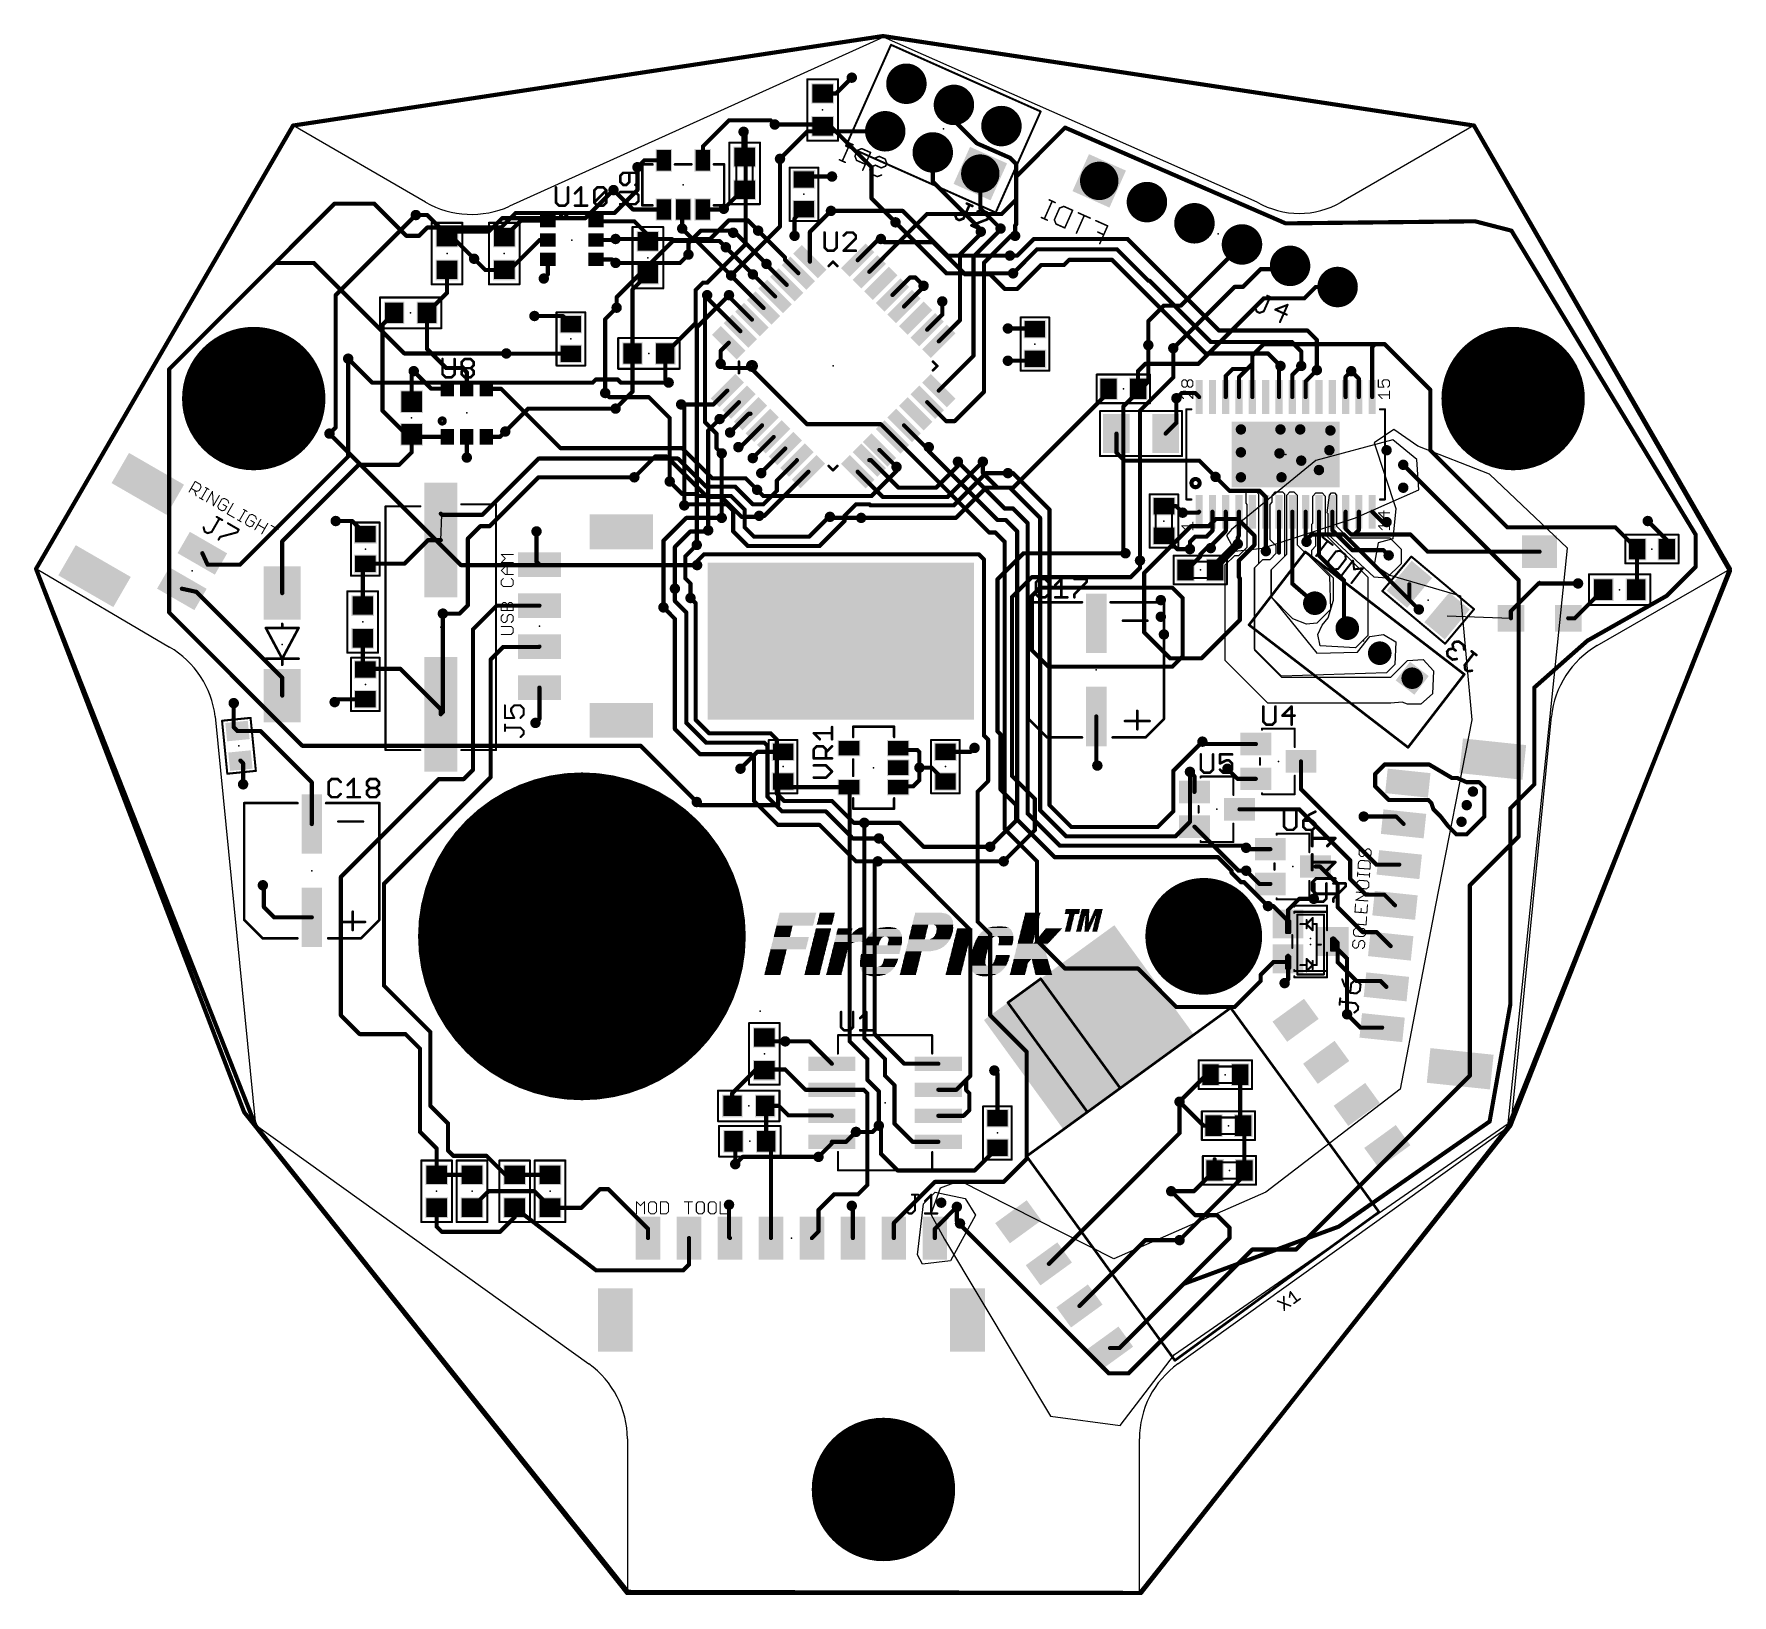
# Model space of a CAD drawing. Extents: x -0.2 to 82.8, y -0.2 to 76.
import ezdxf

# ---------------------------------------------------------------- set-up
doc = ezdxf.new("R2010")
doc.units = 0
for name, color, linetype in [('1', 22, 'CONTINUOUS'), ('15', 22, 'CONTINUOUS'), ('16', 175, 'CONTINUOUS'), ('17', 82, 'CONTINUOUS'), ('18', 82, 'CONTINUOUS'), ('19', 53, 'CONTINUOUS'), ('2', 175, 'CONTINUOUS'), ('20', 7, 'CONTINUOUS'), ('21', 253, 'CONTINUOUS'), ('22', 253, 'CONTINUOUS'), ('23', 7, 'CONTINUOUS'), ('24', 7, 'CONTINUOUS'), ('25', 253, 'CONTINUOUS'), ('26', 253, 'CONTINUOUS'), ('29', 253, 'CONTINUOUS'), ('30', 253, 'CONTINUOUS'), ('31', 253, 'CONTINUOUS'), ('32', 253, 'CONTINUOUS'), ('39', 22, 'CONTINUOUS'), ('41', 22, 'CONTINUOUS'), ('52', 253, 'CONTINUOUS')]:
    doc.layers.add(name, color=color, linetype=linetype)

# ---------------------------------------------------------------- blocks, each defined once
blk = doc.blocks.new('RECT')
blk.add_solid([(-0.5, -0.5), (0.5, -0.5), (-0.5, 0.5), (0.5, 0.5)])
blk = doc.blocks.new('SQUAREP')
blk.add_solid([(-0.5, -0.5), (0.5, -0.5), (-0.5, 0.5), (0.5, 0.5)])
blk = doc.blocks.new('ROUNDP')
at = {"const_width": 0.5}
blk.add_lwpolyline([(0, -0.25, 1), (0, 0.25, 1), (0, -0.25)], format="xyb", dxfattribs=at)
blk = doc.blocks.new('ROUNDV')
at = {"const_width": 0.5}
blk.add_lwpolyline([(0, -0.25, 1), (0, 0.25, 1), (0, -0.25)], format="xyb", dxfattribs=at)

msp = doc.modelspace()

# ---------------------------------------------------------------- linework, layer by layer
at = {"layer": '1'}
for p, q in [((59.0296, 53.6448), (59.1312, 53.7464)), ((59.0296, 53.1368), (59.0296, 53.6448)), ((59.0804, 53.086), (59.0296, 53.1368)), ((59.0804, 51.0032), (59.0804, 53.086)), ((59.1312, 53.7464), (59.4868, 53.7464)), ((59.4868, 53.7464), (59.6392, 53.594)), ((59.6392, 53.594), (59.6392, 50.1904)), ((60.198, 53.086), (60.2996, 53.1876)), ((60.198, 51.3588), (60.198, 53.086)), ((60.2996, 53.5432), (60.452, 53.6956)), ((60.2996, 53.1876), (60.2996, 53.5432)), ((60.452, 53.6956), (60.8076, 53.6956)), ((60.8076, 53.6956), (60.9092, 53.594)), ((60.9092, 53.594), (60.9092, 50.546)), ((61.0108, 53.5432), (61.1632, 53.6956)), ((61.0108, 50.6476), (61.0108, 53.5432)), ((61.1632, 53.6956), (61.3664, 53.6956)), ((61.3664, 53.6956), (61.5188, 53.5432)), ((61.5188, 53.5432), (61.5188, 51.1048)), ((62.2808, 53.4924), (62.4332, 53.6448)), ((62.2808, 52.1716), (62.2808, 53.4924)), ((62.4332, 53.6448), (62.738, 53.6448)), ((62.738, 53.6448), (62.8904, 53.4924)), ((62.8904, 53.4924), (62.8904, 51.6128)), ((62.992, 52.6796), (63.0936, 53.5432)), ((63.0936, 53.5432), (63.1952, 53.6448)), ((63.1952, 53.6448), (63.3476, 53.6448)), ((63.3476, 53.6448), (63.4492, 53.5432)), ((63.4492, 53.5432), (63.4492, 52.0192)), ((63.0428, 52.6288), (62.992, 52.6796)), ((63.0428, 51.6128), (63.0428, 52.6288)), ((62.23, 52.1208), (62.2808, 52.1716)), ((62.23, 51.7652), (62.23, 52.1208)), ((62.4332, 51.562), (62.23, 51.7652)), ((62.4332, 51.054), (62.4332, 51.562)), ((62.8904, 51.6128), (64.9732, 49.53)), ((65.278, 49.53), (63.0428, 51.6128)), ((63.4492, 52.0192), (64.008, 51.4604)), ((64.008, 51.4604), (66.04, 51.4604)), ((66.04, 51.4604), (66.5988, 50.9016)), ((58.0136, 50.1396), (58.4708, 50.5968)), ((58.4708, 50.5968), (58.674, 50.5968)), ((58.674, 50.5968), (59.0804, 51.0032)), ((60.5028, 51.054), (60.198, 51.3588)), ((60.198, 50.3936), (60.5028, 50.6984)), ((60.2488, 49.8856), (61.0108, 50.6476)), ((60.5028, 50.6984), (60.5028, 51.054)), ((61.5188, 51.1048), (61.9252, 50.6984)), ((61.9252, 50.6984), (61.976, 50.6984)), ((61.976, 50.6984), (63.0936, 49.5808)), ((62.23, 50.8508), (62.4332, 51.054)), ((62.23, 50.546), (62.23, 50.8508)), ((66.5988, 50.9016), (66.5988, 50.1904)), ((58.0136, 45.466), (58.0136, 50.1396)), ((59.436, 49.9872), (59.8424, 50.3936)), ((59.6392, 50.1904), (59.436, 49.9872)), ((59.436, 49.9872), (59.436, 45.974)), ((59.436, 46.0248), (59.436, 49.9872)), ((59.8424, 50.3936), (60.198, 50.3936)), ((60.9092, 50.546), (60.2488, 49.8856)), ((60.2488, 49.8856), (60.2488, 48.5648)), ((60.2488, 48.5648), (60.2488, 49.8856)), ((63.2968, 49.4792), (62.23, 50.546)), ((66.5988, 50.1904), (65.8876, 49.4792)), ((63.0936, 49.5808), (63.1444, 47.9552)), ((63.2968, 48.4124), (63.2968, 49.4792)), ((64.9732, 49.53), (64.9732, 46.6852)), ((65.8876, 49.4792), (65.278, 49.53)), ((60.2488, 48.5648), (62.484, 45.8216)), ((61.3156, 47.498), (60.2488, 48.5648)), ((63.0428, 47.5488), (63.2968, 48.4124)), ((61.976, 47.244), (61.3156, 47.498)), ((62.484, 47.2948), (61.976, 47.244)), ((63.1444, 47.9552), (62.484, 47.2948)), ((62.738, 47.1932), (63.0428, 47.5488)), ((62.5348, 46.736), (62.738, 47.1932)), ((62.6364, 46.1772), (62.5348, 46.736)), ((64.9732, 46.6852), (64.3636, 46.0756)), ((64.4652, 45.8724), (65.0748, 46.6344)), ((65.0748, 46.6344), (65.7352, 46.736)), ((65.7352, 46.736), (66.3448, 46.3804)), ((60.7568, 44.704), (59.436, 46.0248)), ((59.436, 45.974), (60.7568, 44.6532)), ((62.484, 45.8216), (64.4652, 45.8724)), ((64.3636, 46.0756), (62.6364, 46.1772)), ((66.3448, 46.3804), (66.294, 45.2628)), ((60.0964, 43.3832), (58.0136, 45.466)), ((65.8876, 44.8564), (60.7568, 44.704)), ((66.294, 45.2628), (65.8876, 44.8564)), ((66.0908, 44.6532), (66.9036, 45.466)), ((66.9036, 45.466), (67.6656, 45.5168)), ((67.6656, 45.5168), (68.1736, 44.958)), ((68.1736, 44.958), (68.1228, 43.8404)), ((60.7568, 44.6532), (66.0908, 44.6532)), ((66.0908, 43.3832), (60.0964, 43.3832)), ((66.6496, 43.434), (66.0908, 43.3832)), ((66.9036, 43.3324), (66.6496, 43.434)), ((67.564, 43.3324), (66.9036, 43.3324)), ((68.1228, 43.8404), (67.564, 43.3324)), ((43.2816, 18.9484), (43.8404, 19.5072)), ((43.8404, 19.5072), (45.3136, 19.2024)), ((45.3136, 19.2024), (45.8216, 18.3896)), ((42.9768, 16.4592), (43.2816, 18.9484)), ((45.8216, 18.3896), (44.6024, 16.1544)), ((43.2308, 16.002), (42.9768, 16.4592)), ((44.6024, 16.1544), (43.2308, 16.002))]:
    msp.add_line(p, q, dxfattribs=at)
at = {"layer": '1', "const_width": 0.2032}
for points in [[(39.0016, 73.1392), (39.7764, 73.914)], [(38.354, 73.1392), (39.0016, 73.1392)], [(33.782, 71.8312), (32.512, 70.5612)], [(35.814, 71.8312), (33.782, 71.8312)], [(34.5948, 71.1708), (34.4932, 71.2724)], [(35.814, 71.8312), (36.0172, 71.628)], [(37.6173, 71.2977), (36.2712, 69.9516)], [(38.5955, 71.2977), (37.6173, 71.2977)], [(38.5955, 71.2977), (38.354, 71.5392)], [(41.4098, 71.2977), (38.5955, 71.2977)], [(47.8028, 69.088), (50.1904, 71.4756)], [(50.1904, 71.4756), (60.96, 66.802)], [(32.512, 70.5612), (32.512, 69.8968)], [(34.5948, 65.786), (34.5948, 71.1708)], [(29.648, 69.8816), (29.3116, 69.5452)], [(30.5968, 69.8816), (29.648, 69.8816)], [(32.512, 69.8968), (32.4968, 69.8816)], [(37.4396, 68.9494), (37.5782, 69.088)], [(37.5782, 69.088), (38.8112, 69.088)], [(47.8028, 67.9704), (47.8028, 69.088)], [(28.1432, 68.4276), (29.0892, 67.4816)], [(47.0916, 67.2592), (47.8028, 67.9704)], [(14.5796, 63.2968), (18.4912, 67.2084)], [(29.0892, 67.4816), (30.5968, 67.4816)], [(31.496, 67.4308), (31.5468, 67.4816)], [(31.496, 66.548), (31.496, 67.4308)], [(32.4968, 67.4816), (33.4964, 67.4816)], [(33.4964, 67.4816), (33.528, 67.5132)], [(37.4396, 67.4994), (36.9824, 67.0422)], [(38.7604, 67.4116), (37.7306, 66.3818)], [(40.6298, 64.4386), (43.4504, 67.2592)], [(43.4504, 67.2592), (47.0916, 67.2592)], [(23.6196, 66.9392), (22.8092, 66.1288)], [(24.9362, 66.9392), (23.6196, 66.9392)], [(27.3218, 66.9036), (27.2862, 66.9392)], [(29.1592, 66.9036), (27.3218, 66.9036)], [(29.8196, 66.2432), (29.1592, 66.9036)], [(29.8196, 65.9256), (29.8196, 66.2432)], [(31.8008, 65.8368), (32.4104, 66.4464)], [(32.4104, 66.4464), (33.8836, 66.4464)], [(33.8836, 66.4464), (33.9852, 66.3448)], [(36.517, 65.1338), (35.2044, 66.4464)], [(36.9824, 67.0422), (36.9824, 66.1924)], [(37.7306, 66.3818), (37.7306, 64.9336)], [(45.0596, 65.278), (46.0756, 66.294)], [(47.0408, 66.4972), (45.72, 65.1764)], [(46.0756, 66.294), (46.0756, 66.3956)], [(47.0408, 66.548), (47.0408, 66.4972)], [(60.96, 66.802), (70.2056, 66.9036)], [(71.9836, 66.4464), (70.2056, 66.9036)], [(80.9752, 51.6128), (71.9836, 66.4464)], [(20.282, 66.1288), (20.0152, 66.1288)], [(21.336, 65.0748), (20.282, 66.1288)], [(24.5364, 65.9892), (23.076, 64.5288)], [(24.9362, 65.9892), (24.5364, 65.9892)], [(27.2862, 65.9892), (28.194, 65.9892)], [(28.194, 65.9892), (28.2448, 66.04)], [(31.8008, 65.278), (31.8008, 65.8368)], [(32.7152, 63.9064), (34.5948, 65.786)], [(41.0998, 66.04), (40.0641, 65.0043)], [(41.1988, 66.04), (41.0998, 66.04)], [(47.5488, 66.1924), (46.228, 64.8716)], [(47.752, 66.1924), (47.5488, 66.1924)], [(58.8273, 65.7734), (55.8428, 62.7888)], [(21.336, 65.0748), (21.882, 64.5288)], [(24.9362, 65.0392), (24.9362, 64.3062)], [(27.2862, 65.0392), (28.0772, 65.0392)], [(28.0772, 65.0392), (28.2448, 64.8716)], [(35.6108, 64.8208), (35.6108, 64.7907)], [(35.6108, 64.7907), (36.5993, 63.8022)], [(36.517, 65.022), (36.517, 65.1338)], [(37.1649, 64.3741), (36.517, 65.022)], [(45.0596, 65.278), (45.0596, 62.0776)], [(45.72, 65.1764), (45.72, 60.3364)], [(46.228, 64.8716), (46.228, 58.5724)], [(59.7408, 64.5668), (58.8772, 63.7032)], [(61.0139, 64.5668), (59.7408, 64.5668)], [(61.1752, 64.7281), (61.0139, 64.5668)], [(20.0152, 63.4112), (20.0152, 64.5288)], [(21.882, 64.5288), (22.8092, 64.5288)], [(23.076, 64.5288), (22.8092, 64.5288)], [(24.9362, 64.3062), (24.7396, 64.1096)], [(29.0704, 63.5764), (29.8196, 64.3256)], [(32.1564, 63.5508), (32.512, 63.9064)], [(32.512, 63.9064), (32.7152, 63.9064)], [(33.8836, 64.262), (33.8836, 64.2551)], [(33.8836, 64.2551), (35.4679, 62.6708)], [(34.9504, 64.3128), (34.9573, 64.3128)], [(34.9573, 64.3128), (36.0336, 63.2365)], [(37.1649, 64.3679), (37.1649, 64.3843)], [(37.1649, 64.3679), (37.1649, 64.3741)], [(41.7611, 63.3072), (42.6143, 64.1604)], [(42.6143, 64.1604), (42.8752, 64.1604)], [(42.8752, 64.1604), (43.2816, 63.754)], [(43.2816, 63.754), (43.2816, 63.6963)], [(14.5796, 56.8452), (14.5796, 63.2968)], [(19.0372, 62.4332), (20.0152, 63.4112)], [(29.0704, 60.452), (29.0704, 63.5764)], [(32.1564, 61.938), (32.1564, 63.5508)], [(32.7152, 63.2968), (32.7152, 63.1608)], [(32.7152, 63.1608), (34.3365, 61.5395)], [(33.782, 63.2968), (33.782, 63.2253)], [(33.782, 63.2253), (34.9022, 62.1051)], [(43.2816, 63.6963), (42.3268, 62.7415)], [(44.196, 62.992), (44.196, 62.348)], [(58.4708, 63.7032), (55.4736, 60.706)], [(59.8932, 63.1444), (56.6928, 59.944)], [(58.8772, 63.7032), (58.4708, 63.7032)], [(61.8744, 63.1444), (59.8932, 63.1444)], [(62.425, 63.695), (61.8744, 63.1444)], [(63.4956, 63.695), (62.425, 63.695)], [(16.8656, 61.8616), (17.4372, 62.4332)], [(19.0372, 60.6746), (19.0372, 62.4332)], [(25.6678, 62.2808), (24.2824, 62.2808)], [(26.0604, 61.8882), (25.6678, 62.2808)], [(27.7368, 62.1284), (28.2956, 62.6872)], [(27.7368, 58.5216), (27.7368, 62.1284)], [(44.196, 62.348), (43.4582, 61.6102)], [(55.0164, 62.7888), (54.2544, 62.0268)], [(55.8428, 62.7888), (55.0164, 62.7888)], [(16.8656, 57.658), (16.8656, 61.8616)], [(30.6704, 60.452), (32.1564, 61.938)], [(44.8538, 61.8744), (44.0239, 61.0445)], [(44.8564, 61.8744), (44.8538, 61.8744)], [(45.0596, 62.0776), (44.8564, 61.8744)], [(48.6802, 61.6712), (47.3964, 61.6712)], [(48.7172, 61.6342), (48.6802, 61.6712)], [(54.2544, 62.0268), (54.2544, 60.8584)], [(19.971, 59.7408), (19.0372, 60.6746)], [(22.9246, 60.4382), (22.9108, 60.452)], [(26.0604, 60.4382), (22.9246, 60.4382)], [(29.0704, 58.5852), (29.0704, 60.452)], [(30.6704, 59.1948), (30.6704, 60.452)], [(33.3756, 60.5785), (33.7708, 60.9738)], [(33.3756, 59.944), (33.3756, 60.5785)], [(59.8932, 60.9092), (59.335, 60.351)], [(65.3288, 60.9092), (59.8932, 60.9092)], [(65.185, 60.7654), (65.3288, 60.9092)], [(65.185, 58.3244), (65.185, 60.7654)], [(65.786, 60.9092), (65.3288, 60.9092)], [(68.0212, 58.674), (65.786, 60.9092)], [(15.1892, 55.4228), (15.1892, 60.198)], [(20.7772, 59.7408), (19.971, 59.7408)], [(20.9804, 59.5376), (20.7772, 59.7408)], [(45.72, 60.3364), (44.0239, 58.6403)], [(48.6294, 60.0964), (47.3964, 60.0964)], [(48.7172, 60.1842), (48.6294, 60.0964)], [(54.102, 59.944), (53.7464, 59.5884)], [(56.6928, 59.944), (54.102, 59.944)], [(58.035, 59.3558), (58.3692, 59.69)], [(58.3692, 59.69), (59.0296, 59.69)], [(58.7762, 59.3852), (59.0553, 59.6643)], [(59.0296, 59.69), (59.0553, 59.6643)], [(59.0553, 59.6643), (59.335, 59.944)], [(59.335, 60.351), (59.335, 59.944)], [(59.335, 59.944), (59.335, 58.3244)], [(60.635, 59.7714), (60.706, 59.8424)], [(60.635, 58.3244), (60.635, 59.7714)], [(61.285, 59.4054), (61.722, 59.8424)], [(61.935, 59.0902), (62.484, 59.6392)], [(18.288, 59.4868), (18.3896, 59.5884)], [(18.288, 58.1024), (18.288, 59.4868)], [(19.2466, 58.7314), (18.3896, 59.5884)], [(20.9804, 58.7314), (20.9804, 59.5376)], [(30.8356, 59.0296), (30.6704, 59.1948)], [(53.7464, 59.5884), (53.7464, 58.7386)], [(58.035, 58.3244), (58.035, 59.3558)], [(58.685, 59.2946), (58.7756, 59.3852)], [(58.685, 58.3244), (58.685, 59.2946)], [(58.7756, 59.3852), (58.7762, 59.3852)], [(61.285, 58.3244), (61.285, 59.4054)], [(61.935, 58.3244), (61.935, 59.0902)], [(63.885, 59.313), (64.1604, 59.5884)], [(63.885, 58.3244), (63.885, 59.313)], [(64.535, 59.2138), (64.1604, 59.5884)], [(64.535, 58.3244), (64.535, 59.2138)], [(20.0304, 58.7314), (19.2466, 58.7314)], [(21.937, 58.7248), (21.9304, 58.7314)], [(22.6568, 58.7248), (21.937, 58.7248)], [(25.5524, 55.8292), (22.6568, 58.7248)], [(28.2448, 57.7596), (29.0704, 58.5852)], [(31.4452, 57.9628), (33.0226, 57.9628)], [(33.0226, 57.9628), (33.7001, 58.6403)], [(33.4428, 57.2516), (34.2658, 58.0746)], [(44.3828, 57.15), (43.4582, 58.0746)], [(46.228, 58.5724), (44.8056, 57.15)], [(52.3102, 58.5586), (47.6504, 53.8988)], [(52.3102, 58.7248), (52.3102, 58.5586)], [(53.7464, 58.7386), (53.7602, 58.7248)], [(55.88, 58.5216), (55.626, 58.2676)], [(55.626, 58.2676), (55.626, 57.0676)], [(56.5378, 58.5216), (55.88, 58.5216)], [(56.5378, 58.5216), (56.735, 58.3244)], [(68.0212, 55.7276), (68.0212, 58.674)], [(18.0212, 56.5024), (16.8656, 57.658)], [(33.3248, 57.2516), (33.4428, 57.2516)], [(33.8328, 56.5912), (34.7505, 57.5089)], [(34.7505, 57.5089), (34.8315, 57.5089)], [(44.8056, 57.15), (44.3828, 57.15)], [(14.2748, 56.5404), (14.5796, 56.8452)], [(18.288, 56.5024), (18.0212, 56.5024)], [(18.288, 55.626), (18.288, 56.5024)], [(18.409, 56.3814), (18.288, 56.5024)], [(20.0304, 56.3814), (18.409, 56.3814)], [(20.9804, 56.3814), (20.9804, 55.372)], [(21.9304, 56.3814), (22.5994, 56.3814)], [(22.5994, 56.3814), (22.86, 56.642)], [(34.3339, 55.88), (35.3972, 56.9433)], [(35.9629, 56.3776), (34.9404, 55.3551)], [(43.3901, 55.88), (42.3268, 56.9433)], [(52.6988, 56.5404), (52.6988, 55.6068)], [(55.626, 57.0676), (55.0988, 56.5404)], [(55.3212, 56.7628), (55.0988, 56.5404)], [(17.6784, 55.0164), (18.288, 55.626)], [(31.496, 55.8292), (25.5524, 55.8292)], [(32.9692, 54.356), (31.496, 55.8292)], [(34.3339, 55.88), (34.2392, 55.88)], [(36.5285, 55.8119), (35.3568, 54.6401)], [(41.1247, 55.7412), (41.1344, 55.7412)], [(41.1344, 55.7412), (41.9608, 54.9148)], [(43.5356, 55.88), (43.3901, 55.88)], [(52.6988, 55.6068), (53.086, 55.2196)], [(71.7804, 51.9684), (68.0212, 55.7276)], [(9.906, 50.1396), (15.1892, 55.4228)], [(15.6972, 55.0164), (11.9684, 51.2876)], [(15.6972, 55.0164), (17.6784, 55.0164)], [(24.4856, 55.3212), (21.7424, 52.578)], [(31.2928, 55.3212), (24.4856, 55.3212)], [(31.2928, 55.3212), (32.6644, 53.9496)], [(34.9404, 55.3551), (34.9404, 55.3442)], [(35.3568, 54.6401), (35.3568, 54.61)], [(37.6599, 54.6779), (35.5092, 52.5272)], [(36.1188, 54.2544), (37.0942, 55.2298)], [(37.0942, 55.2298), (37.0942, 55.2462)], [(37.6599, 54.6805), (37.6599, 54.6779)], [(40.0641, 54.6779), (40.0641, 54.6805)], [(41.3004, 53.4416), (40.0641, 54.6779)], [(40.715, 55.2462), (40.6298, 55.2462)], [(42.0624, 53.8988), (40.715, 55.2462)], [(44.958, 54.9656), (43.8912, 53.8988)], [(46.1772, 55.1688), (44.45, 53.4416)], [(44.958, 55.1688), (44.958, 54.9656)], [(53.086, 55.2196), (56.7436, 55.2196)], [(56.7436, 55.2196), (57.5372, 54.426)], [(24.4856, 54.4068), (22.098, 52.0192)], [(29.1592, 54.4068), (24.4856, 54.4068)], [(30.8864, 54.2036), (31.496, 53.594)], [(32.6644, 53.9496), (34.0868, 53.9496)], [(32.9692, 54.356), (34.5948, 54.356)], [(34.0868, 53.9496), (34.9504, 53.086)], [(34.5948, 54.356), (35.1536, 53.7972)], [(36.1188, 53.7464), (36.1188, 54.2544)], [(43.8912, 53.8988), (42.0624, 53.8988)], [(46.3296, 54.61), (44.7548, 53.0352)], [(46.3296, 53.8988), (44.8564, 52.4256)], [(47.3964, 54.61), (46.3296, 54.61)], [(47.6504, 53.8988), (46.3296, 53.8988)], [(32.2072, 53.594), (31.496, 53.594)], [(31.6484, 53.086), (31.5976, 53.0352)], [(33.6804, 53.086), (31.6484, 53.086)], [(32.3088, 53.4924), (32.2072, 53.594)], [(32.3088, 53.4924), (33.8836, 53.4924)], [(33.6804, 53.086), (33.9852, 52.7812)], [(33.8836, 53.4924), (34.544, 52.832)], [(34.9504, 53.086), (35.4584, 53.086)], [(35.4584, 53.086), (36.1188, 53.7464)], [(39.4208, 52.5272), (39.9796, 53.086)], [(40.64, 53.086), (39.9796, 53.086)], [(40.6908, 53.0352), (40.64, 53.086)], [(44.7548, 53.0352), (40.6908, 53.0352)], [(44.45, 53.4416), (41.3004, 53.4416)], [(14.5796, 52.2732), (15.3808, 52.2732)], [(15.3808, 52.2732), (16.0274, 51.6266)], [(19.7612, 52.578), (19.7104, 52.6288)], [(21.7424, 52.578), (19.7612, 52.578)], [(30.5816, 51.308), (31.6992, 52.4256)], [(31.6992, 52.4256), (33.4264, 52.4256)], [(33.9852, 52.7812), (33.9852, 51.7652)], [(34.544, 51.9684), (34.544, 52.832)], [(35.5092, 52.5272), (35.2552, 52.5272)], [(38.6588, 52.4764), (37.6936, 51.5112)], [(38.2016, 51.054), (39.4208, 52.2732)], [(38.7096, 52.4764), (38.6588, 52.4764)], [(39.4208, 52.2732), (39.4208, 52.5272)], [(44.8564, 52.4256), (40.2336, 52.4256)], [(55.9308, 52.6796), (56.6902, 52.6796)], [(56.6902, 52.6796), (56.735, 52.7244)], [(57.385, 52.7244), (57.385, 51.797)], [(58.035, 51.7866), (58.035, 52.7244)], [(58.674, 52.7134), (58.685, 52.7244)], [(58.674, 51.562), (58.674, 52.7134)], [(59.9948, 52.7146), (59.985, 52.7244)], [(59.9948, 50.8), (59.9948, 52.7146)], [(60.635, 52.7244), (60.635, 50.729)], [(61.285, 52.7244), (61.285, 49.2112)], [(61.935, 52.7244), (61.935, 51.2982)], [(62.585, 52.7244), (62.585, 50.5974)], [(63.235, 52.7244), (63.235, 51.827)], [(63.885, 51.8882), (63.885, 52.7244)], [(64.535, 52.7244), (64.535, 51.835)], [(65.185, 52.7244), (65.687, 52.2224)], [(65.687, 52.2224), (65.8876, 52.2224)], [(79.5666, 51.345), (78.6384, 52.2732)], [(19.0836, 51.3416), (17.9324, 50.1904)], [(19.7104, 51.3416), (19.0836, 51.3416)], [(21.6408, 52.0192), (21.0312, 51.4096)], [(21.0312, 51.4096), (21.0312, 48.1584)], [(22.098, 52.0192), (21.6408, 52.0192)], [(24.384, 50.2852), (24.384, 51.7652)], [(30.5816, 48.0568), (30.5816, 51.308)], [(31.1404, 51.0032), (31.9024, 51.7652)], [(31.9024, 51.7652), (32.7152, 51.7652)], [(32.7152, 51.7652), (32.766, 51.816)], [(34.6964, 51.054), (33.9852, 51.7652)], [(35.0012, 51.5112), (34.544, 51.9684)], [(37.6936, 51.5112), (35.0012, 51.5112)], [(56.2864, 51.2572), (56.5404, 51.5112)], [(56.5404, 51.5112), (57.0992, 51.5112)], [(57.0992, 51.5112), (57.385, 51.797)], [(58.035, 51.7866), (57.3024, 51.054)], [(58.6232, 51.4604), (58.674, 51.562)], [(58.6232, 51.1556), (58.6232, 51.4604)], [(63.235, 51.827), (64.2112, 50.8508)], [(64.1604, 51.6128), (63.885, 51.8882)], [(64.3128, 51.6128), (64.1604, 51.6128)], [(64.535, 51.835), (64.3128, 51.6128)], [(67.056, 51.6128), (64.3128, 51.6128)], [(67.892, 50.7768), (67.056, 51.6128)], [(77.0498, 51.9684), (71.7804, 51.9684)], [(78.1166, 50.9016), (77.0498, 51.9684)], [(79.5666, 50.9016), (79.5666, 51.345)], [(80.9752, 50.038), (80.9752, 51.6128)], [(8.0692, 50.7008), (8.3256, 50.1396)], [(11.9684, 51.2876), (11.9684, 48.7534)], [(31.1404, 48.9712), (31.1404, 51.0032)], [(31.6484, 50.546), (32.2072, 51.1048)], [(31.6484, 49.4792), (31.6484, 50.546)], [(32.5628, 50.6476), (32.223, 50.3078)], [(45.974, 50.6476), (32.5628, 50.6476)], [(38.2016, 51.054), (34.6964, 51.054)], [(46.228, 50.3936), (45.974, 50.6476)], [(48.1584, 50.6984), (46.8884, 49.4284)], [(53.1368, 50.6984), (48.1584, 50.6984)], [(56.2864, 51.2572), (56.2864, 50.9016)], [(57.3024, 51.054), (57.3024, 50.9524)], [(61.935, 51.2982), (61.976, 51.2572)], [(62.585, 50.5974), (63.8048, 49.3776)], [(64.2112, 50.8508), (65.7352, 50.8508)], [(65.7352, 50.8508), (65.9892, 50.5968)], [(73.3552, 50.7768), (67.892, 50.7768)], [(78.1166, 50.9016), (78.1166, 48.9702)], [(8.3256, 50.1396), (9.906, 50.1396)], [(15.9004, 50.0496), (16.0274, 50.1766)], [(15.9004, 48.1456), (15.9004, 50.0496)], [(16.0412, 50.1904), (16.0274, 50.1766)], [(17.9324, 50.1904), (16.0412, 50.1904)], [(24.5263, 50.1429), (24.384, 50.2852)], [(32.223, 50.3078), (32.223, 50.1206)], [(46.228, 41.8084), (46.228, 50.3936)], [(53.848, 49.9872), (53.3908, 49.53)], [(53.848, 50.3428), (53.848, 49.9872)], [(79.5528, 48.6156), (80.9752, 50.038)], [(7.7748, 48.8164), (7.0692, 48.9688)], [(7.7748, 48.8164), (11.9684, 44.6228)], [(31.9024, 49.2252), (31.6484, 49.4792)], [(31.9024, 48.514), (31.9024, 49.2252)], [(46.8884, 49.4284), (46.8884, 42.0116)], [(48.5648, 49.53), (47.5996, 48.5648)], [(53.3908, 49.53), (48.5648, 49.53)], [(48.5648, 48.6156), (48.9712, 49.022)], [(48.9712, 49.022), (53.1368, 49.022)], [(53.1368, 49.022), (55.4228, 49.022)], [(55.4228, 49.022), (55.9308, 48.514)], [(61.285, 49.2112), (62.3841, 48.2614)], [(63.8048, 49.3776), (63.8048, 47.2699)], [(67.0003, 49.1837), (67.0003, 48.4173)], [(71.9552, 47.876), (73.3044, 49.2252)], [(73.3044, 49.2252), (75.2348, 49.2252)], [(75.0732, 47.5268), (76.4668, 48.9204)], [(78.1166, 48.9702), (78.0668, 48.9204)], [(21.0312, 48.1584), (20.6248, 47.752)], [(22.4381, 48.1429), (21.2852, 46.99)], [(24.5263, 48.1429), (22.4381, 48.1429)], [(47.5996, 48.5648), (47.5996, 39.8272)], [(48.5648, 45.974), (48.5648, 48.6156)], [(55.9308, 48.514), (55.9308, 45.6692)], [(67.0003, 48.4173), (67.4624, 47.9552)], [(75.692, 46.4312), (79.5528, 48.6156)], [(19.812, 47.752), (19.812, 42.9432)], [(20.6248, 47.752), (19.812, 47.752)], [(63.8048, 47.2699), (63.9687, 47.0411)], [(71.9552, 47.5268), (71.9552, 47.876)], [(74.7552, 47.5268), (75.0732, 47.5268)], [(15.9004, 46.5456), (15.9004, 45.1496)], [(21.2852, 46.99), (21.2852, 40.132)], [(73.1012, 44.1452), (75.692, 46.4312)], [(22.1488, 45.5168), (22.7584, 46.1264)], [(22.1488, 39.7764), (22.1488, 45.5168)], [(22.7584, 46.1264), (24.5098, 46.1264)], [(24.5098, 46.1264), (24.5263, 46.1429)], [(49.3776, 45.1612), (48.5648, 45.974)], [(55.9308, 45.6692), (55.4228, 45.1612)], [(15.9004, 45.1496), (16.0274, 45.0226)], [(16.0644, 45.0596), (16.0274, 45.0226)], [(17.7292, 45.0596), (16.0644, 45.0596)], [(19.7104, 43.0784), (17.7292, 45.0596)], [(55.4228, 45.1612), (49.3776, 45.1612)], [(11.9684, 44.6228), (11.9684, 43.7534)], [(24.5263, 44.1429), (24.5263, 42.6111)], [(73.1012, 39.4208), (73.1012, 44.1452)], [(9.6012, 43.3832), (9.6012, 42.2038)], [(14.6674, 43.5726), (14.5288, 43.434)], [(16.0274, 43.5726), (14.6674, 43.5726)], [(19.7104, 42.8416), (19.7104, 43.0784)], [(9.6012, 42.2038), (9.7832, 42.0218)], [(19.812, 42.9432), (19.7104, 42.8416)], [(24.5263, 42.6111), (24.3332, 42.418)], [(51.7144, 42.7338), (51.7144, 40.386)], [(9.7832, 42.0218), (10.9118, 42.0218)], [(10.9118, 42.0218), (13.4112, 39.5224)], [(46.228, 41.8084), (46.4312, 41.6052)], [(46.4312, 41.6052), (46.4312, 39.5732)], [(46.8884, 42.0116), (47.0408, 41.8592)], [(47.0408, 41.8592), (47.0408, 39.1668)], [(57.0112, 41.3884), (56.896, 41.5036)], [(59.5044, 41.3884), (57.0112, 41.3884)], [(10.0584, 40.4478), (9.9272, 40.579)], [(35.1674, 41.0094), (34.3408, 40.1828)], [(36.4236, 41.0094), (35.1674, 41.0094)], [(42.1296, 41.0972), (42.0432, 41.1836)], [(42.9768, 41.0972), (42.1296, 41.0972)], [(43.0784, 40.9956), (42.9768, 41.0972)], [(43.0784, 40.2336), (43.0784, 40.9956)], [(44.3484, 41.0094), (45.5814, 41.0094)], [(45.5814, 41.0094), (45.7708, 41.1988)], [(61.7044, 40.5384), (61.7044, 39.1844)], [(10.0584, 39.4208), (10.0584, 40.4478)], [(16.9373, 34.5649), (22.1488, 39.7764)], [(21.2852, 40.132), (20.828, 39.6748)], [(43.0784, 40.2336), (43.6742, 40.2336)], [(43.0784, 40.2336), (43.0784, 39.624)], [(43.6742, 40.2336), (44.3484, 39.5594)], [(47.5996, 39.8272), (48.7172, 38.7096)], [(51.7144, 40.386), (51.7652, 40.3352)], [(56.5072, 39.8096), (56.2864, 40.0304)], [(56.5072, 39.0516), (56.5072, 39.8096)], [(58.6096, 39.6884), (58.1152, 40.1828)], [(65.3288, 39.9288), (65.786, 40.386)], [(65.3288, 39.3192), (65.3288, 39.9288)], [(65.786, 40.386), (67.9704, 40.386)], [(67.9704, 40.386), (69.088, 39.7256)], [(69.088, 39.7256), (69.342, 39.7256)], [(69.342, 39.7256), (69.7992, 39.5224)], [(13.4112, 39.5224), (13.4112, 37.4794)], [(19.6088, 39.6748), (14.8336, 34.8996)], [(20.828, 39.6748), (19.6088, 39.6748)], [(36.1834, 39.3192), (36.4236, 39.5594)], [(36.1834, 38.4048), (36.1834, 39.3192)], [(36.6994, 39.2836), (36.4236, 39.5594)], [(39.6432, 39.2836), (36.6994, 39.2836)], [(39.6748, 39.252), (39.6432, 39.2836)], [(39.6748, 26.8732), (39.6748, 39.252)], [(42.0788, 39.3192), (42.0432, 39.2836)], [(42.7736, 39.3192), (42.0788, 39.3192)], [(43.0784, 39.624), (42.7736, 39.3192)], [(46.4312, 39.5732), (45.9232, 39.0652)], [(45.9232, 39.0652), (45.9232, 32.7152)], [(47.0408, 39.1668), (47.8028, 38.4048)], [(59.5044, 39.6884), (58.6096, 39.6884)], [(61.7044, 39.1844), (65.3878, 35.501)], [(65.9892, 38.6588), (65.3288, 39.3192)], [(69.7992, 39.5224), (70.4088, 39.5224)], [(70.4088, 39.5224), (70.6628, 39.2684)], [(70.6628, 39.2684), (70.6628, 37.846)], [(71.9328, 38.2524), (73.1012, 39.4208)], [(32.3596, 38.4048), (32.2072, 38.5572)], [(36.1834, 38.4048), (32.3596, 38.4048)], [(47.8028, 38.4048), (47.8028, 37.6428)], [(48.7172, 38.7096), (48.7172, 37.1856)], [(58.7072, 38.2016), (61.6204, 38.2016)], [(61.6204, 38.2016), (64.1096, 35.7124)], [(67.9196, 38.6588), (65.9892, 38.6588)], [(68.072, 38.5064), (67.9196, 38.6588)], [(68.1736, 38.2016), (68.072, 38.5064)], [(68.5292, 37.846), (68.1736, 38.2016)], [(71.9328, 28.702), (71.9328, 38.2524)], [(40.386, 27.0256), (40.386, 37.5412)], [(47.8028, 37.6428), (46.5328, 36.3728)], [(56.5072, 37.3516), (58.6544, 35.2044)], [(66.359, 37.846), (64.77, 37.846)], [(66.715, 37.49), (66.359, 37.846)], [(68.8848, 37.3888), (68.5292, 37.846)], [(69.2912, 36.9824), (68.8848, 37.3888)], [(70.6628, 37.846), (69.7992, 36.9824)], [(45.5676, 32.3088), (41.0972, 36.7792)], [(48.7172, 37.1856), (47.1932, 35.6616)], [(69.7992, 36.9824), (69.2912, 36.9824)], [(40.894, 35.5092), (41.0464, 35.6616)], [(59.094, 36.2576), (59.0296, 36.322)], [(60.2156, 36.2576), (59.094, 36.2576)], [(64.1096, 35.7124), (64.1096, 34.798)], [(14.8336, 34.8996), (14.8336, 28.1432)], [(40.894, 27.2288), (40.894, 35.5092)], [(58.6544, 35.2044), (59.0296, 35.2044)], [(59.0296, 35.2044), (59.6764, 34.5576)], [(62.4156, 35.4076), (62.6364, 35.4076)], [(62.6364, 35.4076), (63.5, 34.544)], [(64.1096, 34.798), (64.8716, 34.036)], [(65.3878, 35.501), (66.5059, 35.501)], [(11.0744, 34.4424), (11.0236, 34.4932)], [(11.0744, 33.4264), (11.0744, 34.4424)], [(16.9373, 29.5955), (16.9373, 34.5649)], [(59.6764, 34.5576), (60.2156, 34.5576)], [(63.5, 34.544), (63.5, 33.4264)], [(64.8716, 34.036), (65.7728, 34.036)], [(65.7728, 34.036), (66.2969, 33.512)], [(11.5714, 32.9294), (11.0744, 33.4264)], [(60.3544, 33.4772), (60.0964, 33.4772)], [(61.0792, 32.7524), (60.3544, 33.4772)], [(63.5, 33.4264), (64.7192, 32.2072)], [(13.4112, 32.9294), (11.5714, 32.9294)], [(45.5676, 25.1968), (45.5676, 32.3088)], [(45.9232, 32.7152), (46.5328, 32.1056)], [(46.5328, 32.1056), (46.5328, 28.1432)], [(63.4969, 31.6847), (63.2792, 31.9024)], [(63.5, 31.6816), (63.4969, 31.6847)], [(63.4969, 31.6847), (63.4969, 30.7371)], [(64.7192, 32.2072), (65.4035, 32.2072)], [(65.4035, 32.2072), (66.0878, 31.5229)], [(61.0792, 29.888), (61.0792, 31.0524)], [(63.4969, 30.7371), (64.4144, 29.8196)], [(60.9092, 29.718), (61.0792, 29.888)], [(64.4144, 29.8196), (65.593, 29.8196)], [(65.593, 29.8196), (65.8788, 29.5339)], [(19.2024, 27.3304), (16.9373, 29.5955)], [(14.8336, 28.1432), (15.748, 27.2288)], [(48.3108, 26.3652), (46.5328, 28.1432)], [(64.6064, 27.5448), (63.9572, 28.194)], [(70.9168, 22.9616), (71.9328, 28.702)], [(19.2024, 23.7236), (19.2024, 27.3304)], [(65.6697, 27.5448), (64.6064, 27.5448)], [(15.748, 27.2288), (17.9832, 27.2288)], [(17.9832, 27.2288), (18.6944, 26.5176)], [(18.6944, 22.4536), (18.6944, 26.5176)], [(35.5092, 27.0636), (35.6744, 27.0636)], [(35.6996, 26.8732), (35.5092, 27.0636)], [(36.5252, 26.8732), (35.6996, 26.8732)], [(36.5252, 26.8732), (37.7098, 26.8732)], [(37.7098, 26.8732), (38.802, 25.781)], [(40.5384, 26.0096), (39.6748, 26.8732)], [(41.402, 26.0096), (40.386, 27.0256)], [(42.3418, 25.781), (40.894, 27.2288)], [(40.5384, 24.9936), (40.5384, 26.0096)], [(41.402, 25.1968), (41.402, 26.0096)], [(44.002, 25.781), (42.3418, 25.781)], [(48.3108, 21.1328), (48.3108, 26.3652)], [(35.0648, 25.4636), (33.9344, 24.3332)], [(35.5092, 25.4636), (35.0648, 25.4636)], [(35.5472, 25.5016), (35.5092, 25.4636)], [(36.5252, 25.5016), (35.5472, 25.5016)], [(37.5158, 24.511), (36.5252, 25.5016)], [(41.0972, 24.4348), (40.5384, 24.9936)], [(41.8592, 24.7396), (41.402, 25.1968)], [(44.8818, 24.511), (45.3644, 24.9936)], [(45.3644, 24.9936), (45.5676, 25.1968)], [(45.3644, 24.4856), (45.3644, 24.9936)], [(46.8884, 25.2984), (46.736, 25.4508)], [(46.8884, 23.1278), (46.8884, 25.2984)], [(33.9344, 24.3332), (33.9344, 23.7364)], [(38.802, 24.511), (37.5158, 24.511)], [(40.3606, 24.511), (38.802, 24.511)], [(40.5384, 24.3332), (40.3606, 24.511)], [(40.5384, 19.8628), (40.5384, 24.3332)], [(41.0972, 22.7584), (41.0972, 24.4348)], [(41.8592, 22.86), (41.8592, 24.7396)], [(44.002, 24.511), (44.8818, 24.511)], [(45.5168, 24.3332), (45.3644, 24.4856)], [(45.5168, 23.5204), (45.5168, 24.3332)], [(20.066, 22.86), (19.2024, 23.7236)], [(33.9344, 23.7364), (33.9472, 23.7236)], [(35.598, 23.6728), (35.5472, 23.7236)], [(35.5472, 23.7236), (36.2204, 23.7236)], [(35.598, 21.9964), (35.598, 23.6728)], [(36.2204, 23.7236), (36.6776, 23.2664)], [(36.6776, 23.2664), (38.7766, 23.2664)], [(38.7766, 23.2664), (38.802, 23.241)], [(44.002, 23.241), (45.2374, 23.241)], [(45.2374, 23.241), (45.5168, 23.5204)], [(55.7784, 22.392), (55.7784, 23.9268)], [(19.5072, 21.6408), (18.6944, 22.4536)], [(20.066, 21.5392), (20.066, 22.86)], [(39.497, 21.971), (39.9796, 22.4536)], [(41.1988, 22.6568), (41.0972, 22.7584)], [(41.1988, 21.3868), (41.1988, 22.6568)], [(42.7482, 21.971), (41.8592, 22.86)], [(49.3987, 16.0123), (55.7784, 22.392)], [(70.9168, 22.9616), (63.5508, 17.8308)], [(19.5072, 20.358), (19.5072, 21.6408)], [(20.32, 21.2852), (20.066, 21.5392)], [(34.0868, 21.9076), (33.998, 21.9964)], [(34.0868, 20.8788), (34.0868, 21.9076)], [(35.83, 21.7644), (35.598, 21.9964)], [(35.83, 17.272), (35.83, 21.7644)], [(38.802, 21.8856), (38.1508, 21.2344)], [(38.802, 21.971), (38.802, 21.8856)], [(38.802, 21.971), (39.497, 21.971)], [(44.002, 21.971), (42.7482, 21.971)], [(46.8884, 21.6778), (45.7846, 20.574)], [(21.9456, 21.2852), (20.32, 21.2852)], [(22.8728, 20.358), (21.9456, 21.2852)], [(42.0116, 20.574), (41.1988, 21.3868)], [(47.1932, 20.0152), (48.3108, 21.1328)], [(19.5072, 20.358), (21.2344, 20.358)], [(23.3172, 20.358), (22.8728, 20.358)], [(25.0444, 20.358), (23.3172, 20.358)], [(40.0812, 19.4056), (40.5384, 19.8628)], [(41.83, 18.0048), (43.8404, 20.0152)], [(45.7846, 20.574), (42.0116, 20.574)], [(43.8404, 20.0152), (47.1932, 20.0152)], [(21.9836, 19.5072), (21.2344, 18.758)], [(21.9836, 19.5072), (21.9964, 19.5072)], [(21.9964, 19.5072), (22.0472, 19.558)], [(22.0472, 19.558), (24.2824, 19.558)], [(25.0444, 18.796), (24.2824, 19.558)], [(27.4828, 19.6596), (26.5684, 18.7452)], [(27.8892, 19.6596), (27.4828, 19.6596)], [(29.83, 17.7188), (27.8892, 19.6596)], [(38.1508, 18.6436), (38.9128, 19.4056)], [(38.9128, 19.4056), (40.0812, 19.4056)], [(56.5404, 18.3896), (55.372, 19.558)], [(19.5072, 17.8308), (19.5072, 18.758)], [(23.3172, 18.288), (22.606, 17.5768)], [(27.2924, 15.6972), (23.3172, 18.758)], [(23.3172, 18.758), (23.3172, 18.288)], [(25.0444, 18.758), (25.0444, 18.796)], [(25.0572, 18.7452), (25.0444, 18.758)], [(26.5684, 18.7452), (25.0572, 18.7452)], [(33.782, 18.8976), (33.782, 17.32)], [(38.1508, 17.5928), (38.1508, 18.6436)], [(39.7764, 18.8468), (39.83, 18.7932)], [(39.83, 18.7932), (39.83, 17.272)], [(43.83, 17.7188), (44.9072, 18.796)], [(57.6072, 18.3896), (56.5404, 18.3896)], [(58.2168, 17.78), (57.6072, 18.3896)], [(19.7612, 17.5768), (19.5072, 17.8308)], [(22.606, 17.5768), (19.7612, 17.5768)], [(29.83, 17.272), (29.83, 17.7188)], [(33.782, 17.32), (33.83, 17.272)], [(37.83, 17.272), (38.1508, 17.5928)], [(41.83, 17.272), (41.83, 18.0048)], [(43.83, 17.272), (43.83, 17.7188)], [(63.5508, 17.8308), (55.9816, 15.0368)], [(58.2168, 17.272), (58.2168, 17.78)], [(31.83, 17.272), (31.83, 15.9804)], [(54.1047, 17.1704), (50.8917, 13.9574)], [(55.7784, 17.1704), (54.1047, 17.1704)], [(55.9816, 15.0368), (58.2168, 17.272)], [(31.5468, 15.6972), (27.2924, 15.6972)], [(31.83, 15.9804), (31.5468, 15.6972)], [(52.8473, 11.9025), (55.9816, 15.0368)], [(52.3846, 11.9025), (52.8473, 11.9025)]]:
    msp.add_lwpolyline(points, dxfattribs=at)
at = {"layer": '1', "const_width": 0.1016}
for points in [[(39.8123, 73.8781, 1), (39.7405, 73.9499)], [(38.354, 73.19, 1), (38.354, 73.0884)], [(38.9657, 73.1751, 1), (39.0375, 73.1033)], [(39.0016, 73.0884, 1), (39.0016, 73.19)], [(33.782, 71.882, 1), (33.782, 71.7804)], [(33.8179, 71.7953, 1), (33.7461, 71.8671)], [(34.5291, 71.3083, 1), (34.4573, 71.2365)], [(35.8499, 71.8671, 1), (35.7781, 71.7953)], [(35.814, 71.7804, 1), (35.814, 71.882)], [(35.9813, 71.5921, 1), (36.0531, 71.6639)], [(37.6173, 71.3485, 1), (37.6173, 71.2469)], [(37.6532, 71.2618, 1), (37.5814, 71.3336)], [(38.3899, 71.5751, 1), (38.3181, 71.5033)], [(38.5955, 71.3485, 1), (38.5955, 71.2469)], [(38.5596, 71.2618, 1), (38.6314, 71.3336)], [(38.5955, 71.2469, 1), (38.5955, 71.3485)], [(41.4098, 71.2469, 1), (41.4098, 71.3485)], [(50.2106, 71.5222, 1), (50.1702, 71.429)], [(50.2263, 71.4397, 1), (50.1545, 71.5115)], [(32.5628, 70.5612, 1), (32.4612, 70.5612)], [(32.4761, 70.5971, 1), (32.5479, 70.5253)], [(34.6456, 71.1708, 1), (34.544, 71.1708)], [(34.5589, 71.1349, 1), (34.6307, 71.2067)], [(29.648, 69.9324, 1), (29.648, 69.8308)], [(29.6839, 69.8457, 1), (29.6121, 69.9175)], [(30.5968, 69.8308, 1), (30.5968, 69.9324)], [(32.4609, 69.9175, 1), (32.5327, 69.8457)], [(32.4612, 69.8968, 1), (32.5628, 69.8968)], [(32.5479, 69.8609, 1), (32.4761, 69.9327)], [(36.2353, 69.9875, 1), (36.3071, 69.9157)], [(29.2757, 69.5811, 1), (29.3475, 69.5093)], [(37.4037, 68.9853, 1), (37.4755, 68.9135)], [(37.5782, 69.1388, 1), (37.5782, 69.0372)], [(37.6141, 69.0521, 1), (37.5423, 69.1239)], [(38.8112, 69.0372, 1), (38.8112, 69.1388)], [(47.8536, 69.088, 1), (47.752, 69.088)], [(47.7669, 69.1239, 1), (47.8387, 69.0521)], [(28.1791, 68.4635, 1), (28.1073, 68.3917)], [(47.752, 67.9704, 1), (47.8536, 67.9704)], [(47.8387, 67.9345, 1), (47.7669, 68.0063)], [(18.5271, 67.1725, 1), (18.4553, 67.2443)], [(29.0892, 67.5324, 1), (29.0892, 67.4308)], [(29.0533, 67.4457, 1), (29.1251, 67.5175)], [(30.5968, 67.4308, 1), (30.5968, 67.5324)], [(31.5468, 67.4308, 1), (31.4452, 67.4308)], [(31.4601, 67.4667, 1), (31.5319, 67.3949)], [(31.5827, 67.4457, 1), (31.5109, 67.5175)], [(32.4968, 67.5324, 1), (32.4968, 67.4308)], [(33.4605, 67.5175, 1), (33.5323, 67.4457)], [(33.5639, 67.4773, 1), (33.4921, 67.5491)], [(33.4964, 67.4308, 1), (33.4964, 67.5324)], [(37.4755, 67.4635, 1), (37.4037, 67.5353)], [(38.7963, 67.3757, 1), (38.7245, 67.4475)], [(43.4504, 67.31, 1), (43.4504, 67.2084)], [(43.4863, 67.2233, 1), (43.4145, 67.2951)], [(47.0557, 67.2951, 1), (47.1275, 67.2233)], [(47.0916, 67.2084, 1), (47.0916, 67.31)], [(23.6196, 66.99, 1), (23.6196, 66.8884)], [(23.6555, 66.9033, 1), (23.5837, 66.9751)], [(24.9362, 66.8884, 1), (24.9362, 66.99)], [(27.3221, 66.9751, 1), (27.2503, 66.9033)], [(27.3218, 66.9544, 1), (27.3218, 66.8528)], [(27.2859, 66.8677, 1), (27.3577, 66.9395)], [(29.1951, 66.9395, 1), (29.1233, 66.8677)], [(29.1592, 66.8528, 1), (29.1592, 66.9544)], [(29.8704, 66.2432, 1), (29.7688, 66.2432)], [(29.7837, 66.2073, 1), (29.8555, 66.2791)], [(31.4452, 66.548, 1), (31.5468, 66.548)], [(32.4104, 66.4972, 1), (32.4104, 66.3956)], [(32.4463, 66.4105, 1), (32.3745, 66.4823)], [(33.9195, 66.4823, 1), (33.8477, 66.4105)], [(33.8836, 66.3956, 1), (33.8836, 66.4972)], [(33.9493, 66.3089, 1), (34.0211, 66.3807)], [(35.2403, 66.4823, 1), (35.1685, 66.4105)], [(37.0332, 67.0422, 1), (36.9316, 67.0422)], [(36.9465, 67.0781, 1), (37.0183, 67.0063)], [(37.7814, 66.3818, 1), (37.6798, 66.3818)], [(37.6947, 66.4177, 1), (37.7665, 66.3459)], [(46.1264, 66.3956, 1), (46.0248, 66.3956)], [(46.0248, 66.294, 1), (46.1264, 66.294)], [(46.1115, 66.2581, 1), (46.0397, 66.3299)], [(47.0916, 66.548, 1), (46.99, 66.548)], [(46.99, 66.4972, 1), (47.0916, 66.4972)], [(47.0767, 66.4613, 1), (47.0049, 66.5331)], [(60.9594, 66.8528, 1), (60.9606, 66.7512)], [(60.9398, 66.7554, 1), (60.9802, 66.8486)], [(70.2183, 66.9528, 1), (70.1929, 66.8544)], [(70.2062, 66.8528, 1), (70.205, 66.9544)], [(72.027, 66.4727, 1), (71.9402, 66.4201)], [(71.9709, 66.3972, 1), (71.9963, 66.4956)], [(20.0152, 66.1796, 1), (20.0152, 66.078)], [(20.3179, 66.1647, 1), (20.2461, 66.0929)], [(20.282, 66.078, 1), (20.282, 66.1796)], [(22.7733, 66.1647, 1), (22.8451, 66.0929)], [(24.5364, 66.04, 1), (24.5364, 65.9384)], [(24.5723, 65.9533, 1), (24.5005, 66.0251)], [(24.9362, 65.9384, 1), (24.9362, 66.04)], [(27.2862, 66.04, 1), (27.2862, 65.9384)], [(28.1581, 66.0251, 1), (28.2299, 65.9533)], [(28.194, 65.9384, 1), (28.194, 66.04)], [(28.2807, 66.0041, 1), (28.2089, 66.0759)], [(29.7688, 65.9256, 1), (29.8704, 65.9256)], [(31.8516, 65.8368, 1), (31.75, 65.8368)], [(31.7649, 65.8727, 1), (31.8367, 65.8009)], [(34.544, 65.786, 1), (34.6456, 65.786)], [(34.6307, 65.7501, 1), (34.5589, 65.8219)], [(36.9316, 66.1924, 1), (37.0332, 66.1924)], [(41.0998, 66.0908, 1), (41.0998, 65.9892)], [(41.1357, 66.0041, 1), (41.0639, 66.0759)], [(41.1988, 65.9892, 1), (41.1988, 66.0908)], [(47.5488, 66.2432, 1), (47.5488, 66.1416)], [(47.5847, 66.1565, 1), (47.5129, 66.2283)], [(47.752, 66.1416, 1), (47.752, 66.2432)], [(58.8633, 65.7375, 1), (58.7914, 65.8093)], [(21.3719, 65.1107, 1), (21.3001, 65.0389)], [(21.3001, 65.0389, 1), (21.3719, 65.1107)], [(24.987, 65.0392, 1), (24.8854, 65.0392)], [(27.2862, 65.09, 1), (27.2862, 64.9884)], [(28.1131, 65.0751, 1), (28.0413, 65.0033)], [(28.0772, 64.9884, 1), (28.0772, 65.09)], [(28.2089, 64.8357, 1), (28.2807, 64.9075)], [(31.75, 65.278, 1), (31.8516, 65.278)], [(35.6616, 64.8208, 1), (35.56, 64.8208)], [(35.6467, 64.8266, 1), (35.5749, 64.7547)], [(35.56, 64.7907, 1), (35.6616, 64.7907)], [(36.5678, 65.1338, 1), (36.4662, 65.1338)], [(36.5529, 65.0579, 1), (36.4811, 64.9861)], [(36.4662, 65.022, 1), (36.5678, 65.022)], [(36.4811, 65.0979, 1), (36.5529, 65.1697)], [(37.6798, 64.9336, 1), (37.7814, 64.9336)], [(40.0282, 65.0402, 1), (40.1, 64.9684)], [(45.1104, 65.278, 1), (45.0088, 65.278)], [(45.0237, 65.3139, 1), (45.0955, 65.2421)], [(45.7708, 65.1764, 1), (45.6692, 65.1764)], [(45.6841, 65.2123, 1), (45.7559, 65.1405)], [(46.2788, 64.8716, 1), (46.1772, 64.8716)], [(46.1921, 64.9075, 1), (46.2639, 64.8357)], [(59.7408, 64.6176, 1), (59.7408, 64.516)], [(59.7767, 64.5309, 1), (59.7049, 64.6027)], [(61.0139, 64.516, 1), (61.0139, 64.6176)], [(61.2111, 64.6921, 1), (61.1392, 64.764)], [(20.066, 64.5288, 1), (19.9644, 64.5288)], [(21.882, 64.5796, 1), (21.882, 64.478)], [(21.8461, 64.4929, 1), (21.9179, 64.5647)], [(22.8092, 64.5796, 1), (22.8092, 64.478)], [(22.8092, 64.478, 1), (22.8092, 64.5796)], [(23.0401, 64.5647, 1), (23.1119, 64.4929)], [(23.076, 64.478, 1), (23.076, 64.5796)], [(24.7037, 64.1455, 1), (24.7755, 64.0737)], [(24.8854, 64.3062, 1), (24.987, 64.3062)], [(24.9721, 64.2703, 1), (24.9003, 64.3421)], [(29.8555, 64.2897, 1), (29.7837, 64.3615)], [(32.512, 63.9572, 1), (32.512, 63.8556)], [(32.5479, 63.8705, 1), (32.4761, 63.9423)], [(32.6793, 63.9423, 1), (32.7511, 63.8705)], [(32.7152, 63.8556, 1), (32.7152, 63.9572)], [(33.9344, 64.262, 1), (33.8328, 64.262)], [(33.9195, 64.291, 1), (33.8477, 64.2192)], [(33.8328, 64.2551, 1), (33.9344, 64.2551)], [(34.9504, 64.3636, 1), (34.9504, 64.262)], [(34.9932, 64.3487, 1), (34.9214, 64.2769)], [(34.9573, 64.262, 1), (34.9573, 64.3636)], [(36.5633, 63.7663, 1), (36.6352, 63.8381)], [(37.2157, 64.3843, 1), (37.1141, 64.3843)], [(37.2157, 64.3741, 1), (37.1141, 64.3741)], [(37.1141, 64.3679, 1), (37.2157, 64.3679)], [(37.1141, 64.3679, 1), (37.2157, 64.3679)], [(37.129, 64.3381, 1), (37.2009, 64.41)], [(40.5938, 64.4745, 1), (40.6657, 64.4027)], [(42.6143, 64.2112, 1), (42.6143, 64.1096)], [(42.6502, 64.1245, 1), (42.5784, 64.1963)], [(42.9111, 64.1963, 1), (42.8393, 64.1245)], [(42.8752, 64.1096, 1), (42.8752, 64.2112)], [(43.3324, 63.754, 1), (43.2308, 63.754)], [(43.2457, 63.7181, 1), (43.3175, 63.7899)], [(60.978, 64.6027, 1), (61.0498, 64.5309)], [(14.6304, 63.2968, 1), (14.5288, 63.2968)], [(14.5437, 63.3327, 1), (14.6155, 63.2609)], [(19.9644, 63.4112, 1), (20.066, 63.4112)], [(20.0511, 63.3753, 1), (19.9793, 63.4471)], [(29.1212, 63.5764, 1), (29.0196, 63.5764)], [(29.0345, 63.6123, 1), (29.1063, 63.5405)], [(32.2072, 63.5508, 1), (32.1056, 63.5508)], [(32.1205, 63.5867, 1), (32.1923, 63.5149)], [(32.766, 63.2968, 1), (32.6644, 63.2968)], [(32.7511, 63.1967, 1), (32.6793, 63.1249)], [(32.6644, 63.1608, 1), (32.766, 63.1608)], [(33.8328, 63.2968, 1), (33.7312, 63.2968)], [(33.8179, 63.2613, 1), (33.7461, 63.1894)], [(33.7312, 63.2253, 1), (33.8328, 63.2253)], [(35.9977, 63.2006, 1), (36.0695, 63.2724)], [(41.7252, 63.3431, 1), (41.7971, 63.2713)], [(43.2308, 63.6963, 1), (43.3324, 63.6963)], [(43.3175, 63.6604, 1), (43.2457, 63.7322)], [(44.2468, 62.992, 1), (44.1452, 62.992)], [(58.4708, 63.754, 1), (58.4708, 63.6524)], [(58.5067, 63.6673, 1), (58.4349, 63.7391)], [(58.8413, 63.7391, 1), (58.9131, 63.6673)], [(58.8772, 63.6524, 1), (58.8772, 63.754)], [(59.8932, 63.1952, 1), (59.8932, 63.0936)], [(59.9291, 63.1085, 1), (59.8573, 63.1803)], [(61.8385, 63.1803, 1), (61.9103, 63.1085)], [(61.8744, 63.0936, 1), (61.8744, 63.1952)], [(62.425, 63.7458, 1), (62.425, 63.6442)], [(62.4609, 63.659, 1), (62.389, 63.7309)], [(63.4956, 63.6442, 1), (63.4956, 63.7458)], [(17.4731, 62.3973, 1), (17.4013, 62.4691)], [(19.088, 62.4332, 1), (18.9864, 62.4332)], [(19.0013, 62.4691, 1), (19.0731, 62.3973)], [(24.2824, 62.3316, 1), (24.2824, 62.23)], [(25.7037, 62.3167, 1), (25.6319, 62.2449)], [(25.6678, 62.23, 1), (25.6678, 62.3316)], [(27.7876, 62.1284, 1), (27.686, 62.1284)], [(27.7009, 62.1643, 1), (27.7727, 62.0925)], [(28.3315, 62.6513, 1), (28.2597, 62.7231)], [(34.8663, 62.0692, 1), (34.9381, 62.1411)], [(35.432, 62.6349, 1), (35.5038, 62.7067)], [(42.2909, 62.7775, 1), (42.3627, 62.7056)], [(44.1452, 62.348, 1), (44.2468, 62.348)], [(44.2319, 62.3121, 1), (44.1601, 62.3839)], [(55.0164, 62.8396, 1), (55.0164, 62.738)], [(55.0523, 62.7529, 1), (54.9805, 62.8247)], [(55.8068, 62.8247, 1), (55.8787, 62.7529)], [(55.8428, 62.738, 1), (55.8428, 62.8396)], [(16.9164, 61.8616, 1), (16.8148, 61.8616)], [(16.8297, 61.8975, 1), (16.9015, 61.8257)], [(26.0245, 61.8523, 1), (26.0963, 61.9241)], [(32.1056, 61.938, 1), (32.2072, 61.938)], [(32.1923, 61.9021, 1), (32.1205, 61.9739)], [(34.3006, 61.5035, 1), (34.3724, 61.5754)], [(43.4223, 61.6461, 1), (43.4941, 61.5742)], [(44.8538, 61.9252, 1), (44.8538, 61.8236)], [(44.8205, 61.9103, 1), (44.8923, 61.8385)], [(44.8897, 61.8385, 1), (44.8179, 61.9103)], [(44.8564, 61.8236, 1), (44.8564, 61.9252)], [(45.0088, 62.0776, 1), (45.1104, 62.0776)], [(45.0955, 62.0417, 1), (45.0237, 62.1135)], [(47.3964, 61.722, 1), (47.3964, 61.6204)], [(48.7161, 61.7071, 1), (48.6443, 61.6353)], [(48.6802, 61.6204, 1), (48.6802, 61.722)], [(48.6813, 61.5983, 1), (48.7531, 61.6701)], [(54.3052, 62.0268, 1), (54.2036, 62.0268)], [(54.2185, 62.0627, 1), (54.2903, 61.9909)], [(19.0731, 60.7105, 1), (19.0013, 60.6387)], [(18.9864, 60.6746, 1), (19.088, 60.6746)], [(22.9467, 60.4879, 1), (22.8749, 60.4161)], [(22.9246, 60.489, 1), (22.9246, 60.3874)], [(22.8887, 60.4023, 1), (22.9605, 60.4741)], [(26.0604, 60.3874, 1), (26.0604, 60.489)], [(29.1212, 60.452, 1), (29.0196, 60.452)], [(30.7212, 60.452, 1), (30.6196, 60.452)], [(30.6345, 60.4879, 1), (30.7063, 60.4161)], [(33.4264, 60.5785, 1), (33.3248, 60.5785)], [(33.3397, 60.6145, 1), (33.4115, 60.5426)], [(33.8067, 60.9378, 1), (33.7349, 61.0097)], [(43.988, 61.0804, 1), (44.0598, 61.0086)], [(54.2036, 60.8584, 1), (54.3052, 60.8584)], [(55.4377, 60.7419, 1), (55.5095, 60.6701)], [(59.8932, 60.96, 1), (59.8932, 60.8584)], [(59.9291, 60.8733, 1), (59.8573, 60.9451)], [(65.2358, 60.7654, 1), (65.1342, 60.7654)], [(65.1491, 60.8013, 1), (65.2209, 60.7295)], [(65.3288, 60.96, 1), (65.3288, 60.8584)], [(65.3647, 60.8733, 1), (65.2929, 60.9451)], [(65.3288, 60.8584, 1), (65.3288, 60.96)], [(65.8219, 60.9451, 1), (65.7501, 60.8733)], [(65.786, 60.8584, 1), (65.786, 60.96)], [(15.24, 60.198, 1), (15.1384, 60.198)], [(19.971, 59.7916, 1), (19.971, 59.69)], [(19.9351, 59.7049, 1), (20.0069, 59.7767)], [(20.8131, 59.7767, 1), (20.7413, 59.7049)], [(20.7772, 59.69, 1), (20.7772, 59.7916)], [(29.0196, 60.452, 1), (29.1212, 60.452)], [(33.3248, 59.944, 1), (33.4264, 59.944)], [(45.6692, 60.3364, 1), (45.7708, 60.3364)], [(45.7559, 60.3005, 1), (45.6841, 60.3724)], [(47.3964, 60.1472, 1), (47.3964, 60.0456)], [(48.5935, 60.1323, 1), (48.6653, 60.0605)], [(48.6294, 60.0456, 1), (48.6294, 60.1472)], [(48.7531, 60.1483, 1), (48.6813, 60.2201)], [(54.102, 59.9948, 1), (54.102, 59.8932)], [(54.1379, 59.9081, 1), (54.0661, 59.9799)], [(56.6569, 59.9799, 1), (56.7287, 59.9081)], [(56.6928, 59.8932, 1), (56.6928, 59.9948)], [(58.3692, 59.7408, 1), (58.3692, 59.6392)], [(58.4051, 59.6541, 1), (58.3333, 59.7259)], [(59.0655, 59.7259, 1), (58.9937, 59.6541)], [(59.0194, 59.7002, 1), (59.0912, 59.6284)], [(59.0912, 59.6284, 1), (59.0194, 59.7002)], [(59.0194, 59.6284, 1), (59.0912, 59.7002)], [(59.0296, 59.6392, 1), (59.0296, 59.7408)], [(59.3858, 60.351, 1), (59.2842, 60.351)], [(59.2991, 60.3869, 1), (59.3709, 60.3151)], [(59.3858, 59.944, 1), (59.2842, 59.944)], [(59.2842, 59.944, 1), (59.3858, 59.944)], [(59.3709, 59.9081, 1), (59.2991, 59.9799)], [(60.6858, 59.7714, 1), (60.5842, 59.7714)], [(60.5991, 59.8073, 1), (60.6709, 59.7355)], [(60.7419, 59.8065, 1), (60.6701, 59.8783)], [(61.7579, 59.8065, 1), (61.6861, 59.8783)], [(62.5199, 59.6033, 1), (62.4481, 59.6751)], [(18.3388, 59.4868, 1), (18.2372, 59.4868)], [(18.2521, 59.5227, 1), (18.3239, 59.4509)], [(18.4255, 59.6243, 1), (18.3537, 59.5525)], [(18.4255, 59.5525, 1), (18.3537, 59.6243)], [(21.0312, 59.5376, 1), (20.9296, 59.5376)], [(20.9445, 59.5017, 1), (21.0163, 59.5735)], [(30.7063, 59.2307, 1), (30.6345, 59.1589)], [(30.6196, 59.1948, 1), (30.7212, 59.1948)], [(30.7997, 58.9937, 1), (30.8715, 59.0655)], [(53.7972, 59.5884, 1), (53.6956, 59.5884)], [(53.7105, 59.6243, 1), (53.7823, 59.5525)], [(58.0858, 59.3558, 1), (57.9842, 59.3558)], [(57.9991, 59.3917, 1), (58.0709, 59.3199)], [(58.7358, 59.2946, 1), (58.6342, 59.2946)], [(58.6491, 59.3305, 1), (58.7209, 59.2587)], [(58.7756, 59.436, 1), (58.7756, 59.3344)], [(58.7403, 59.4211, 1), (58.8121, 59.3493)], [(58.8115, 59.3493, 1), (58.7397, 59.4211)], [(58.7762, 59.3344, 1), (58.7762, 59.436)], [(61.3358, 59.4054, 1), (61.2342, 59.4054)], [(61.2491, 59.4413, 1), (61.3209, 59.3695)], [(61.9858, 59.0902, 1), (61.8842, 59.0902)], [(61.8991, 59.1261, 1), (61.9709, 59.0543)], [(63.9358, 59.313, 1), (63.8342, 59.313)], [(63.8491, 59.3489, 1), (63.9209, 59.2771)], [(64.1963, 59.6243, 1), (64.1245, 59.5525)], [(64.1963, 59.5525, 1), (64.1245, 59.6243)], [(64.5858, 59.2138, 1), (64.4842, 59.2138)], [(64.4991, 59.1779, 1), (64.5709, 59.2497)], [(18.2372, 58.1024, 1), (18.3388, 58.1024)], [(19.2466, 58.7822, 1), (19.2466, 58.6806)], [(19.2107, 58.6955, 1), (19.2825, 58.7673)], [(20.0304, 58.6806, 1), (20.0304, 58.7822)], [(20.9296, 58.7314, 1), (21.0312, 58.7314)], [(21.9663, 58.7673, 1), (21.8945, 58.6955)], [(21.937, 58.7756, 1), (21.937, 58.674)], [(21.9011, 58.6889, 1), (21.9729, 58.7607)], [(22.6927, 58.7607, 1), (22.6209, 58.6889)], [(22.6568, 58.674, 1), (22.6568, 58.7756)], [(27.686, 58.5216, 1), (27.7876, 58.5216)], [(29.0196, 58.5852, 1), (29.1212, 58.5852)], [(29.1063, 58.5493, 1), (29.0345, 58.6211)], [(31.4452, 58.0136, 1), (31.4452, 57.912)], [(32.9867, 57.9987, 1), (33.0585, 57.9269)], [(33.0226, 57.912, 1), (33.0226, 58.0136)], [(33.736, 58.6044, 1), (33.6642, 58.6762)], [(34.3017, 58.0387, 1), (34.2299, 58.1106)], [(43.4941, 58.1106, 1), (43.4223, 58.0387)], [(43.988, 58.6762, 1), (44.0598, 58.6044)], [(46.1772, 58.5724, 1), (46.2788, 58.5724)], [(46.2639, 58.5365, 1), (46.1921, 58.6083)], [(52.361, 58.7248, 1), (52.2594, 58.7248)], [(52.2594, 58.5586, 1), (52.361, 58.5586)], [(52.3461, 58.5227, 1), (52.2743, 58.5945)], [(53.7823, 58.7745, 1), (53.7105, 58.7027)], [(53.6956, 58.7386, 1), (53.7972, 58.7386)], [(53.7243, 58.6889, 1), (53.7961, 58.7607)], [(55.6768, 58.2676, 1), (55.5752, 58.2676)], [(55.5901, 58.3035, 1), (55.6619, 58.2317)], [(55.88, 58.5724, 1), (55.88, 58.4708)], [(55.9159, 58.4857, 1), (55.8441, 58.5575)], [(56.5737, 58.5575, 1), (56.5019, 58.4857)], [(56.5378, 58.4708, 1), (56.5378, 58.5724)], [(56.6991, 58.2885, 1), (56.7709, 58.3603)], [(57.9842, 58.3244, 1), (58.0858, 58.3244)], [(58.6342, 58.3244, 1), (58.7358, 58.3244)], [(59.2842, 58.3244, 1), (59.3858, 58.3244)], [(60.5842, 58.3244, 1), (60.6858, 58.3244)], [(61.2342, 58.3244, 1), (61.3358, 58.3244)], [(61.8842, 58.3244, 1), (61.9858, 58.3244)], [(63.8342, 58.3244, 1), (63.9358, 58.3244)], [(64.4842, 58.3244, 1), (64.5858, 58.3244)], [(65.1342, 58.3244, 1), (65.2358, 58.3244)], [(68.072, 58.674, 1), (67.9704, 58.674)], [(67.9853, 58.6381, 1), (68.0571, 58.7099)], [(16.9015, 57.6939, 1), (16.8297, 57.6221)], [(16.8148, 57.658, 1), (16.9164, 57.658)], [(28.2089, 57.7955, 1), (28.2807, 57.7237)], [(33.3248, 57.3024, 1), (33.3248, 57.2008)], [(33.4069, 57.2875, 1), (33.4787, 57.2157)], [(33.4428, 57.2008, 1), (33.4428, 57.3024)], [(34.7505, 57.5597, 1), (34.7505, 57.4581)], [(34.7865, 57.473, 1), (34.7146, 57.5449)], [(34.8315, 57.4581, 1), (34.8315, 57.5597)], [(44.3828, 57.2008, 1), (44.3828, 57.0992)], [(44.3469, 57.1141, 1), (44.4187, 57.1859)], [(44.7697, 57.1859, 1), (44.8415, 57.1141)], [(44.8056, 57.0992, 1), (44.8056, 57.2008)], [(14.2389, 56.5763, 1), (14.3107, 56.5045)], [(14.5288, 56.8452, 1), (14.6304, 56.8452)], [(14.6155, 56.8093, 1), (14.5437, 56.8811)], [(18.0212, 56.5532, 1), (18.0212, 56.4516)], [(17.9853, 56.4665, 1), (18.0571, 56.5383)], [(18.3388, 56.5024, 1), (18.2372, 56.5024)], [(18.3239, 56.5383, 1), (18.2521, 56.4665)], [(18.288, 56.4516, 1), (18.288, 56.5532)], [(18.409, 56.4322, 1), (18.409, 56.3306)], [(18.3731, 56.3455, 1), (18.4449, 56.4173)], [(20.0304, 56.3306, 1), (20.0304, 56.4322)], [(21.0312, 56.3814, 1), (20.9296, 56.3814)], [(21.9304, 56.4322, 1), (21.9304, 56.3306)], [(22.5635, 56.4173, 1), (22.6353, 56.3455)], [(22.5994, 56.3306, 1), (22.5994, 56.4322)], [(22.8959, 56.6061, 1), (22.8241, 56.6779)], [(33.7969, 56.6271, 1), (33.8687, 56.5553)], [(35.4331, 56.9073, 1), (35.3613, 56.9792)], [(35.9988, 56.3417, 1), (35.9269, 56.4135)], [(42.3627, 56.9792, 1), (42.2909, 56.9073)], [(52.7496, 56.5404, 1), (52.648, 56.5404)], [(55.0629, 56.5763, 1), (55.1347, 56.5045)], [(55.0629, 56.5763, 1), (55.1347, 56.5045)], [(55.3571, 56.7269, 1), (55.2853, 56.7987)], [(55.5752, 57.0676, 1), (55.6768, 57.0676)], [(55.6619, 57.0317, 1), (55.5901, 57.1035)], [(18.2372, 55.626, 1), (18.3388, 55.626)], [(18.3239, 55.5901, 1), (18.2521, 55.6619)], [(25.5524, 55.88, 1), (25.5524, 55.7784)], [(25.5165, 55.7933, 1), (25.5883, 55.8651)], [(31.5319, 55.8651, 1), (31.4601, 55.7933)], [(31.496, 55.7784, 1), (31.496, 55.88)], [(34.2392, 55.9308, 1), (34.2392, 55.8292)], [(34.298, 55.9159, 1), (34.3698, 55.8441)], [(34.3339, 55.8292, 1), (34.3339, 55.9308)], [(36.5645, 55.776, 1), (36.4926, 55.8478)], [(41.1247, 55.792, 1), (41.1247, 55.6904)], [(41.1703, 55.7771, 1), (41.0985, 55.7053)], [(41.1344, 55.6904, 1), (41.1344, 55.792)], [(43.3901, 55.9308, 1), (43.3901, 55.8292)], [(43.3542, 55.8441, 1), (43.426, 55.9159)], [(43.5356, 55.8292, 1), (43.5356, 55.9308)], [(52.7347, 55.6427, 1), (52.6629, 55.5709)], [(52.648, 55.6068, 1), (52.7496, 55.6068)], [(68.0571, 55.7635, 1), (67.9853, 55.6917)], [(67.9704, 55.7276, 1), (68.072, 55.7276)], [(15.1384, 55.4228, 1), (15.24, 55.4228)], [(15.2251, 55.3869, 1), (15.1533, 55.4587)], [(15.6972, 55.0672, 1), (15.6972, 54.9656)], [(15.7331, 54.9805, 1), (15.6613, 55.0523)], [(17.6425, 55.0523, 1), (17.7143, 54.9805)], [(17.6784, 54.9656, 1), (17.6784, 55.0672)], [(20.9296, 55.372, 1), (21.0312, 55.372)], [(24.4856, 55.372, 1), (24.4856, 55.2704)], [(24.5215, 55.2853, 1), (24.4497, 55.3571)], [(31.3287, 55.3571, 1), (31.2569, 55.2853)], [(31.2928, 55.2704, 1), (31.2928, 55.372)], [(34.9912, 55.3551, 1), (34.8896, 55.3551)], [(34.9045, 55.391, 1), (34.9763, 55.3192)], [(34.8896, 55.3442, 1), (34.9912, 55.3442)], [(35.4076, 54.6401, 1), (35.306, 54.6401)], [(35.3209, 54.6761, 1), (35.3927, 54.6042)], [(37.145, 55.2462, 1), (37.0434, 55.2462)], [(37.0434, 55.2298, 1), (37.145, 55.2298)], [(37.1302, 55.1939, 1), (37.0583, 55.2658)], [(37.7107, 54.6805, 1), (37.6091, 54.6805)], [(37.6091, 54.6779, 1), (37.7107, 54.6779)], [(37.6958, 54.642, 1), (37.624, 54.7138)], [(40.1149, 54.6805, 1), (40.0133, 54.6805)], [(40.1, 54.7138, 1), (40.0282, 54.642)], [(40.0133, 54.6779, 1), (40.1149, 54.6779)], [(40.6298, 55.297, 1), (40.6298, 55.1954)], [(40.7509, 55.2821, 1), (40.6791, 55.2103)], [(40.715, 55.1954, 1), (40.715, 55.297)], [(41.9249, 54.8789, 1), (41.9967, 54.9507)], [(45.0088, 55.1688, 1), (44.9072, 55.1688)], [(44.9072, 54.9656, 1), (45.0088, 54.9656)], [(44.9939, 54.9297, 1), (44.9221, 55.0015)], [(46.2131, 55.1329, 1), (46.1413, 55.2047)], [(53.086, 55.2704, 1), (53.086, 55.1688)], [(53.0501, 55.1837, 1), (53.1219, 55.2555)], [(56.7795, 55.2555, 1), (56.7077, 55.1837)], [(56.7436, 55.1688, 1), (56.7436, 55.2704)], [(24.4856, 54.4576, 1), (24.4856, 54.356)], [(24.5215, 54.3709, 1), (24.4497, 54.4427)], [(29.1592, 54.356, 1), (29.1592, 54.4576)], [(30.9223, 54.2395, 1), (30.8505, 54.1677)], [(32.6644, 54.0004, 1), (32.6644, 53.8988)], [(32.6285, 53.9137, 1), (32.7003, 53.9855)], [(32.9692, 54.4068, 1), (32.9692, 54.3052)], [(32.9333, 54.3201, 1), (33.0051, 54.3919)], [(34.1227, 53.9855, 1), (34.0509, 53.9137)], [(34.0868, 53.8988, 1), (34.0868, 54.0004)], [(34.6307, 54.3919, 1), (34.5589, 54.3201)], [(34.5948, 54.3052, 1), (34.5948, 54.4068)], [(35.306, 54.61, 1), (35.4076, 54.61)], [(36.1696, 54.2544, 1), (36.068, 54.2544)], [(36.0829, 54.2903, 1), (36.1547, 54.2185)], [(42.0624, 53.9496, 1), (42.0624, 53.848)], [(42.0265, 53.8629, 1), (42.0983, 53.9347)], [(43.8553, 53.9347, 1), (43.9271, 53.8629)], [(43.8912, 53.848, 1), (43.8912, 53.9496)], [(46.3296, 54.6608, 1), (46.3296, 54.5592)], [(46.3296, 53.9496, 1), (46.3296, 53.848)], [(46.3655, 54.5741, 1), (46.2937, 54.6459)], [(46.3655, 53.8629, 1), (46.2937, 53.9347)], [(47.3964, 54.5592, 1), (47.3964, 54.6608)], [(47.6145, 53.9347, 1), (47.6863, 53.8629)], [(47.6504, 53.848, 1), (47.6504, 53.9496)], [(57.5013, 54.3901, 1), (57.5731, 54.4619)], [(31.496, 53.6448, 1), (31.496, 53.5432)], [(31.4601, 53.5581, 1), (31.5319, 53.6299)], [(31.5617, 53.0711, 1), (31.6335, 52.9993)], [(31.6484, 53.1368, 1), (31.6484, 53.0352)], [(31.6843, 53.0501, 1), (31.6125, 53.1219)], [(32.2431, 53.6299, 1), (32.1713, 53.5581)], [(32.2072, 53.5432, 1), (32.2072, 53.6448)], [(32.3088, 53.5432, 1), (32.3088, 53.4416)], [(32.2729, 53.4565, 1), (32.3447, 53.5283)], [(33.7163, 53.1219, 1), (33.6445, 53.0501)], [(33.6804, 53.0352, 1), (33.6804, 53.1368)], [(33.9195, 53.5283, 1), (33.8477, 53.4565)], [(33.8836, 53.4416, 1), (33.8836, 53.5432)], [(34.9504, 53.1368, 1), (34.9504, 53.0352)], [(34.9145, 53.0501, 1), (34.9863, 53.1219)], [(35.1177, 53.7613, 1), (35.1895, 53.8331)], [(35.4225, 53.1219, 1), (35.4943, 53.0501)], [(35.4584, 53.0352, 1), (35.4584, 53.1368)], [(36.068, 53.7464, 1), (36.1696, 53.7464)], [(36.1547, 53.7105, 1), (36.0829, 53.7823)], [(39.9796, 53.1368, 1), (39.9796, 53.0352)], [(40.0155, 53.0501, 1), (39.9437, 53.1219)], [(40.6759, 53.1219, 1), (40.6041, 53.0501)], [(40.64, 53.0352, 1), (40.64, 53.1368)], [(40.6908, 53.086, 1), (40.6908, 52.9844)], [(40.6549, 52.9993, 1), (40.7267, 53.0711)], [(41.3004, 53.4924, 1), (41.3004, 53.3908)], [(41.2645, 53.4057, 1), (41.3363, 53.4775)], [(44.4141, 53.4775, 1), (44.4859, 53.4057)], [(44.45, 53.3908, 1), (44.45, 53.4924)], [(44.7189, 53.0711, 1), (44.7907, 52.9993)], [(44.7548, 52.9844, 1), (44.7548, 53.086)], [(14.5796, 52.324, 1), (14.5796, 52.2224)], [(15.4167, 52.3091, 1), (15.3449, 52.2373)], [(15.3808, 52.2224, 1), (15.3808, 52.324)], [(19.7463, 52.6647, 1), (19.6745, 52.5929)], [(19.7612, 52.6288, 1), (19.7612, 52.5272)], [(19.7253, 52.5421, 1), (19.7971, 52.6139)], [(21.7065, 52.6139, 1), (21.7783, 52.5421)], [(21.7424, 52.5272, 1), (21.7424, 52.6288)], [(31.6992, 52.4764, 1), (31.6992, 52.3748)], [(31.7351, 52.3897, 1), (31.6633, 52.4615)], [(33.4264, 52.3748, 1), (33.4264, 52.4764)], [(34.036, 52.7812, 1), (33.9344, 52.7812)], [(33.9493, 52.7453, 1), (34.0211, 52.8171)], [(34.5948, 52.832, 1), (34.4932, 52.832)], [(34.5081, 52.7961, 1), (34.5799, 52.8679)], [(35.2552, 52.578, 1), (35.2552, 52.4764)], [(35.4733, 52.5631, 1), (35.5451, 52.4913)], [(35.5092, 52.4764, 1), (35.5092, 52.578)], [(38.6588, 52.5272, 1), (38.6588, 52.4256)], [(38.6947, 52.4405, 1), (38.6229, 52.5123)], [(38.7096, 52.4256, 1), (38.7096, 52.5272)], [(39.4716, 52.5272, 1), (39.37, 52.5272)], [(39.3849, 52.5631, 1), (39.4567, 52.4913)], [(39.37, 52.2732, 1), (39.4716, 52.2732)], [(39.4567, 52.2373, 1), (39.3849, 52.3091)], [(40.2336, 52.4764, 1), (40.2336, 52.3748)], [(44.8205, 52.4615, 1), (44.8923, 52.3897)], [(44.8564, 52.3748, 1), (44.8564, 52.4764)], [(55.9308, 52.7304, 1), (55.9308, 52.6288)], [(56.6543, 52.7155, 1), (56.7261, 52.6437)], [(56.6902, 52.6288, 1), (56.6902, 52.7304)], [(56.7709, 52.6885, 1), (56.6991, 52.7603)], [(57.4358, 52.7244, 1), (57.3342, 52.7244)], [(58.0858, 52.7244, 1), (57.9842, 52.7244)], [(58.7248, 52.7134, 1), (58.6232, 52.7134)], [(58.6381, 52.7493, 1), (58.7099, 52.6775)], [(58.7209, 52.6885, 1), (58.6491, 52.7603)], [(60.0209, 52.7603, 1), (59.9491, 52.6885)], [(60.0456, 52.7146, 1), (59.944, 52.7146)], [(59.9589, 52.6787, 1), (60.0307, 52.7505)], [(60.6858, 52.7244, 1), (60.5842, 52.7244)], [(61.3358, 52.7244, 1), (61.2342, 52.7244)], [(61.9858, 52.7244, 1), (61.8842, 52.7244)], [(62.6358, 52.7244, 1), (62.5342, 52.7244)], [(63.2858, 52.7244, 1), (63.1842, 52.7244)], [(63.9358, 52.7244, 1), (63.8342, 52.7244)], [(64.5858, 52.7244, 1), (64.4842, 52.7244)], [(65.2209, 52.7603, 1), (65.1491, 52.6885)], [(65.687, 52.2732, 1), (65.687, 52.1716)], [(65.6511, 52.1865, 1), (65.7229, 52.2583)], [(65.8876, 52.1716, 1), (65.8876, 52.2732)], [(78.6743, 52.3091, 1), (78.6025, 52.2373)], [(15.9915, 51.5907, 1), (16.0633, 51.6625)], [(19.0836, 51.3924, 1), (19.0836, 51.2908)], [(19.1195, 51.3057, 1), (19.0477, 51.3775)], [(19.7104, 51.2908, 1), (19.7104, 51.3924)], [(21.082, 51.4096, 1), (20.9804, 51.4096)], [(20.9953, 51.4455, 1), (21.0671, 51.3737)], [(21.6408, 52.07, 1), (21.6408, 51.9684)], [(21.6767, 51.9833, 1), (21.6049, 52.0551)], [(22.0621, 52.0551, 1), (22.1339, 51.9833)], [(22.098, 51.9684, 1), (22.098, 52.07)], [(24.4348, 51.7652, 1), (24.3332, 51.7652)], [(30.6324, 51.308, 1), (30.5308, 51.308)], [(31.9024, 51.816, 1), (31.9024, 51.7144)], [(31.9383, 51.7293, 1), (31.8665, 51.8011)], [(32.6793, 51.8011, 1), (32.7511, 51.7293)], [(32.7152, 51.7144, 1), (32.7152, 51.816)], [(32.8019, 51.7801, 1), (32.7301, 51.8519)], [(34.0211, 51.8011, 1), (33.9493, 51.7293)], [(33.9344, 51.7652, 1), (34.036, 51.7652)], [(34.5799, 52.0043, 1), (34.5081, 51.9325)], [(34.4932, 51.9684, 1), (34.5948, 51.9684)], [(35.0012, 51.562, 1), (35.0012, 51.4604)], [(34.9653, 51.4753, 1), (35.0371, 51.5471)], [(37.6577, 51.5471, 1), (37.7295, 51.4753)], [(37.6936, 51.4604, 1), (37.6936, 51.562)], [(56.5404, 51.562, 1), (56.5404, 51.4604)], [(56.5763, 51.4753, 1), (56.5045, 51.5471)], [(57.0633, 51.5471, 1), (57.1351, 51.4753)], [(57.0992, 51.4604, 1), (57.0992, 51.562)], [(57.3342, 51.797, 1), (57.4358, 51.797)], [(57.4209, 51.7611, 1), (57.3491, 51.8329)], [(57.9842, 51.7866, 1), (58.0858, 51.7866)], [(58.0709, 51.7507, 1), (57.9991, 51.8225)], [(58.674, 51.4604, 1), (58.5724, 51.4604)], [(58.5778, 51.4831, 1), (58.6686, 51.4377)], [(58.6232, 51.562, 1), (58.7248, 51.562)], [(58.7194, 51.5393, 1), (58.6286, 51.5847)], [(63.2709, 51.8629, 1), (63.1991, 51.7911)], [(63.1842, 51.827, 1), (63.2858, 51.827)], [(63.9209, 51.9241, 1), (63.8491, 51.8523)], [(63.8342, 51.8882, 1), (63.9358, 51.8882)], [(64.1604, 51.6636, 1), (64.1604, 51.562)], [(64.1245, 51.5769, 1), (64.1963, 51.6487)], [(64.3128, 51.6636, 1), (64.3128, 51.562)], [(64.2769, 51.6487, 1), (64.3487, 51.5769)], [(64.3128, 51.562, 1), (64.3128, 51.6636)], [(64.4842, 51.835, 1), (64.5858, 51.835)], [(64.5709, 51.7991, 1), (64.4991, 51.8709)], [(67.0919, 51.6487, 1), (67.0201, 51.5769)], [(67.056, 51.562, 1), (67.056, 51.6636)], [(71.7804, 52.0192, 1), (71.7804, 51.9176)], [(71.7445, 51.9325, 1), (71.8163, 52.0043)], [(77.0857, 52.0043, 1), (77.0139, 51.9325)], [(77.0498, 51.9176, 1), (77.0498, 52.0192)], [(79.6174, 51.345, 1), (79.5158, 51.345)], [(79.5307, 51.3091, 1), (79.6025, 51.3809)], [(81.026, 51.6128, 1), (80.9244, 51.6128)], [(80.9318, 51.5865, 1), (81.0186, 51.6391)], [(8.1154, 50.7219, 1), (8.023, 50.6797)], [(12.0192, 51.2876, 1), (11.9176, 51.2876)], [(11.9325, 51.3235, 1), (12.0043, 51.2517)], [(30.5457, 51.3439, 1), (30.6175, 51.2721)], [(31.1912, 51.0032, 1), (31.0896, 51.0032)], [(31.1045, 51.0391, 1), (31.1763, 50.9673)], [(31.6992, 50.546, 1), (31.5976, 50.546)], [(31.6125, 50.5819, 1), (31.6843, 50.5101)], [(32.2431, 51.0689, 1), (32.1713, 51.1407)], [(32.5628, 50.6984, 1), (32.5628, 50.5968)], [(32.5987, 50.6117, 1), (32.5269, 50.6835)], [(34.6964, 51.1048, 1), (34.6964, 51.0032)], [(34.6605, 51.0181, 1), (34.7323, 51.0899)], [(38.1657, 51.0899, 1), (38.2375, 51.0181)], [(38.2016, 51.0032, 1), (38.2016, 51.1048)], [(46.0099, 50.6835, 1), (45.9381, 50.6117)], [(45.974, 50.5968, 1), (45.974, 50.6984)], [(48.1584, 50.7492, 1), (48.1584, 50.6476)], [(48.1943, 50.6625, 1), (48.1225, 50.7343)], [(53.1368, 50.6476, 1), (53.1368, 50.7492)], [(56.3372, 51.2572, 1), (56.2356, 51.2572)], [(56.2505, 51.2931, 1), (56.3223, 51.2213)], [(56.2356, 50.9016, 1), (56.3372, 50.9016)], [(57.3532, 51.054, 1), (57.2516, 51.054)], [(57.2665, 51.0899, 1), (57.3383, 51.0181)], [(57.2516, 50.9524, 1), (57.3532, 50.9524)], [(58.5724, 51.1556, 1), (58.674, 51.1556)], [(59.944, 50.8, 1), (60.0456, 50.8)], [(60.5842, 50.729, 1), (60.6858, 50.729)], [(61.9709, 51.3341, 1), (61.8991, 51.2623)], [(61.8842, 51.2982, 1), (61.9858, 51.2982)], [(61.9401, 51.2213, 1), (62.0119, 51.2931)], [(62.6209, 50.6333, 1), (62.5491, 50.5615)], [(62.5342, 50.5974, 1), (62.6358, 50.5974)], [(64.2112, 50.9016, 1), (64.2112, 50.8)], [(64.1753, 50.8149, 1), (64.2471, 50.8867)], [(65.7711, 50.8867, 1), (65.6993, 50.8149)], [(65.7352, 50.8, 1), (65.7352, 50.9016)], [(65.9533, 50.5609, 1), (66.0251, 50.6327)], [(67.892, 50.8276, 1), (67.892, 50.726)], [(67.8561, 50.7409, 1), (67.9279, 50.8127)], [(73.3552, 50.726, 1), (73.3552, 50.8276)], [(78.1674, 50.9016, 1), (78.0658, 50.9016)], [(78.0807, 50.8657, 1), (78.1525, 50.9375)], [(79.5158, 50.9016, 1), (79.6174, 50.9016)], [(8.3256, 50.1904, 1), (8.3256, 50.0888)], [(8.2794, 50.1185, 1), (8.3718, 50.1607)], [(9.8701, 50.1755, 1), (9.9419, 50.1037)], [(9.906, 50.0888, 1), (9.906, 50.1904)], [(15.9512, 50.0496, 1), (15.8496, 50.0496)], [(15.8645, 50.0855, 1), (15.9363, 50.0137)], [(15.9915, 50.2125, 1), (16.0633, 50.1407)], [(16.0412, 50.2412, 1), (16.0412, 50.1396)], [(16.0633, 50.1407, 1), (15.9915, 50.2125)], [(16.0771, 50.1545, 1), (16.0053, 50.2263)], [(17.8965, 50.2263, 1), (17.9683, 50.1545)], [(17.9324, 50.1396, 1), (17.9324, 50.2412)], [(24.4199, 50.3211, 1), (24.3481, 50.2493)], [(24.3332, 50.2852, 1), (24.4348, 50.2852)], [(24.4904, 50.107, 1), (24.5622, 50.1788)], [(32.2738, 50.3078, 1), (32.1722, 50.3078)], [(32.1871, 50.3437, 1), (32.2589, 50.2719)], [(32.1722, 50.1206, 1), (32.2738, 50.1206)], [(46.2788, 50.3936, 1), (46.1772, 50.3936)], [(46.1921, 50.3577, 1), (46.2639, 50.4295)], [(53.8988, 50.3428, 1), (53.7972, 50.3428)], [(53.7972, 49.9872, 1), (53.8988, 49.9872)], [(53.8839, 49.9513, 1), (53.8121, 50.0231)], [(80.9244, 50.038, 1), (81.026, 50.038)], [(81.0111, 50.0021, 1), (80.9393, 50.0739)], [(7.0799, 49.0184, 1), (7.0585, 48.9191)], [(7.8107, 48.8523, 1), (7.7389, 48.7805)], [(7.7641, 48.7667, 1), (7.7856, 48.866)], [(31.0896, 48.9712, 1), (31.1912, 48.9712)], [(31.6843, 49.5151, 1), (31.6125, 49.4433)], [(31.5976, 49.4792, 1), (31.6992, 49.4792)], [(31.9532, 49.2252, 1), (31.8516, 49.2252)], [(31.8665, 49.1893, 1), (31.9383, 49.2611)], [(46.9392, 49.4284, 1), (46.8376, 49.4284)], [(46.8525, 49.4643, 1), (46.9243, 49.3925)], [(48.5648, 49.5808, 1), (48.5648, 49.4792)], [(48.6007, 49.4941, 1), (48.5289, 49.5659)], [(48.9712, 49.0728, 1), (48.9712, 48.9712)], [(49.0071, 48.9861, 1), (48.9353, 49.0579)], [(53.1368, 49.0728, 1), (53.1368, 48.9712)], [(53.1368, 48.9712, 1), (53.1368, 49.0728)], [(53.3549, 49.5659, 1), (53.4267, 49.4941)], [(53.3908, 49.4792, 1), (53.3908, 49.5808)], [(55.4587, 49.0579, 1), (55.3869, 48.9861)], [(55.4228, 48.9712, 1), (55.4228, 49.0728)], [(61.3182, 49.2496, 1), (61.2518, 49.1728)], [(61.2342, 49.2112, 1), (61.3358, 49.2112)], [(63.8556, 49.3776, 1), (63.754, 49.3776)], [(63.7689, 49.3417, 1), (63.8407, 49.4135)], [(67.0511, 49.1837, 1), (66.9495, 49.1837)], [(73.3044, 49.276, 1), (73.3044, 49.1744)], [(73.3403, 49.1893, 1), (73.2685, 49.2611)], [(75.2348, 49.1744, 1), (75.2348, 49.276)], [(76.5027, 48.8845, 1), (76.4309, 48.9563)], [(78.0309, 48.9563, 1), (78.1027, 48.8845)], [(78.0658, 48.9702, 1), (78.1674, 48.9702)], [(78.1525, 48.9343, 1), (78.0807, 49.0061)], [(11.9176, 48.7534, 1), (12.0192, 48.7534)], [(15.8496, 48.1456, 1), (15.9512, 48.1456)], [(20.9804, 48.1584, 1), (21.082, 48.1584)], [(21.0671, 48.1225, 1), (20.9953, 48.1943)], [(22.4381, 48.1937, 1), (22.4381, 48.0921)], [(22.474, 48.107, 1), (22.4022, 48.1788)], [(24.5263, 48.0921, 1), (24.5263, 48.1937)], [(30.5308, 48.0568, 1), (30.6324, 48.0568)], [(31.8516, 48.514, 1), (31.9532, 48.514)], [(47.6504, 48.5648, 1), (47.5488, 48.5648)], [(47.5637, 48.6007, 1), (47.6355, 48.5289)], [(48.6156, 48.6156, 1), (48.514, 48.6156)], [(48.5289, 48.6515, 1), (48.6007, 48.5797)], [(55.9816, 48.514, 1), (55.88, 48.514)], [(55.8949, 48.4781, 1), (55.9667, 48.5499)], [(62.3509, 48.223, 1), (62.4173, 48.2999)], [(67.0363, 48.4532, 1), (66.9644, 48.3813)], [(66.9495, 48.4173, 1), (67.0511, 48.4173)], [(79.5169, 48.6515, 1), (79.5887, 48.5797)], [(79.5778, 48.5714, 1), (79.5278, 48.6598)], [(19.8628, 47.752, 1), (19.7612, 47.752)], [(19.812, 47.8028, 1), (19.812, 47.7012)], [(20.5889, 47.7879, 1), (20.6607, 47.7161)], [(20.6248, 47.7012, 1), (20.6248, 47.8028)], [(63.8461, 47.2995, 1), (63.7635, 47.2403)], [(63.754, 47.2699, 1), (63.8556, 47.2699)], [(67.4265, 47.9193, 1), (67.4983, 47.9911)], [(72.006, 47.876, 1), (71.9044, 47.876)], [(71.9193, 47.9119, 1), (71.9911, 47.8401)], [(71.9044, 47.5268, 1), (72.006, 47.5268)], [(74.7552, 47.5776, 1), (74.7552, 47.476)], [(75.0373, 47.5627, 1), (75.1091, 47.4909)], [(75.0732, 47.476, 1), (75.0732, 47.5776)], [(15.9512, 46.5456, 1), (15.8496, 46.5456)], [(21.336, 46.99, 1), (21.2344, 46.99)], [(21.2493, 47.0259, 1), (21.3211, 46.9541)], [(63.9274, 47.0116, 1), (64.01, 47.0707)], [(75.667, 46.4754, 1), (75.717, 46.387)], [(75.7256, 46.3931, 1), (75.6584, 46.4693)], [(22.1996, 45.5168, 1), (22.098, 45.5168)], [(22.1129, 45.5527, 1), (22.1847, 45.4809)], [(22.7584, 46.1772, 1), (22.7584, 46.0756)], [(22.7943, 46.0905, 1), (22.7225, 46.1623)], [(24.4739, 46.1623, 1), (24.5457, 46.0905)], [(24.5622, 46.107, 1), (24.4904, 46.1788)], [(24.5098, 46.0756, 1), (24.5098, 46.1772)], [(48.6007, 46.0099, 1), (48.5289, 45.9381)], [(48.514, 45.974, 1), (48.6156, 45.974)], [(55.88, 45.6692, 1), (55.9816, 45.6692)], [(55.9667, 45.6333, 1), (55.8949, 45.7051)], [(15.9363, 45.1855, 1), (15.8645, 45.1137)], [(15.8496, 45.1496, 1), (15.9512, 45.1496)], [(15.9915, 45.0585, 1), (16.0633, 44.9867)], [(15.9915, 44.9867, 1), (16.0633, 45.0585)], [(16.0644, 45.1104, 1), (16.0644, 45.0088)], [(16.1003, 45.0237, 1), (16.0285, 45.0955)], [(17.7651, 45.0955, 1), (17.6933, 45.0237)], [(17.7292, 45.0088, 1), (17.7292, 45.1104)], [(49.3776, 45.212, 1), (49.3776, 45.1104)], [(49.3417, 45.1253, 1), (49.4135, 45.1971)], [(55.3869, 45.1971, 1), (55.4587, 45.1253)], [(55.4228, 45.1104, 1), (55.4228, 45.212)], [(12.0192, 44.6228, 1), (11.9176, 44.6228)], [(11.9325, 44.5869, 1), (12.0043, 44.6587)], [(24.5771, 44.1429, 1), (24.4755, 44.1429)], [(73.152, 44.1452, 1), (73.0504, 44.1452)], [(73.0676, 44.1833, 1), (73.1348, 44.1071)], [(9.652, 43.3832, 1), (9.5504, 43.3832)], [(11.9176, 43.7534, 1), (12.0192, 43.7534)], [(14.4929, 43.4699, 1), (14.5647, 43.3981)], [(14.6674, 43.6234, 1), (14.6674, 43.5218)], [(14.7033, 43.5367, 1), (14.6315, 43.6085)], [(16.0274, 43.5218, 1), (16.0274, 43.6234)], [(19.7612, 43.0784, 1), (19.6596, 43.0784)], [(19.6745, 43.0425, 1), (19.7463, 43.1143)], [(9.6371, 42.2397, 1), (9.5653, 42.1679)], [(19.6745, 42.8775, 1), (19.7463, 42.8057)], [(19.6596, 42.8416, 1), (19.7612, 42.8416)], [(19.7612, 42.9432, 1), (19.8628, 42.9432)], [(19.8479, 42.9073, 1), (19.7761, 42.9791)], [(24.2973, 42.4539, 1), (24.3691, 42.3821)], [(24.4755, 42.6111, 1), (24.5771, 42.6111)], [(24.5622, 42.5752, 1), (24.4904, 42.647)], [(51.7652, 42.7338, 1), (51.6636, 42.7338)], [(9.5504, 42.2038, 1), (9.652, 42.2038)], [(9.7832, 42.0726, 1), (9.7832, 41.971)], [(9.7473, 41.9859, 1), (9.8191, 42.0577)], [(10.9477, 42.0577, 1), (10.8759, 41.9859)], [(10.9118, 41.971, 1), (10.9118, 42.0726)], [(46.2639, 41.8443, 1), (46.1921, 41.7725)], [(46.1772, 41.8084, 1), (46.2788, 41.8084)], [(46.482, 41.6052, 1), (46.3804, 41.6052)], [(46.3953, 41.5693, 1), (46.4671, 41.6411)], [(46.9243, 42.0475, 1), (46.8525, 41.9757)], [(46.8376, 42.0116, 1), (46.9392, 42.0116)], [(47.0916, 41.8592, 1), (46.99, 41.8592)], [(47.0049, 41.8233, 1), (47.0767, 41.8951)], [(56.9319, 41.5395, 1), (56.8601, 41.4677)], [(57.0112, 41.4392, 1), (57.0112, 41.3376)], [(56.9753, 41.3525, 1), (57.0471, 41.4243)], [(59.5044, 41.3376, 1), (59.5044, 41.4392)], [(9.9631, 40.6149, 1), (9.8913, 40.5431)], [(35.1674, 41.0602, 1), (35.1674, 40.9586)], [(35.2033, 40.9735, 1), (35.1315, 41.0453)], [(36.4236, 40.9586, 1), (36.4236, 41.0602)], [(42.0791, 41.2195, 1), (42.0073, 41.1477)], [(42.1296, 41.148, 1), (42.1296, 41.0464)], [(42.0937, 41.0613, 1), (42.1655, 41.1331)], [(43.0127, 41.1331, 1), (42.9409, 41.0613)], [(42.9768, 41.0464, 1), (42.9768, 41.148)], [(43.1292, 40.9956, 1), (43.0276, 40.9956)], [(43.0425, 40.9597, 1), (43.1143, 41.0315)], [(44.3484, 41.0602, 1), (44.3484, 40.9586)], [(45.5455, 41.0453, 1), (45.6173, 40.9735)], [(45.5814, 40.9586, 1), (45.5814, 41.0602)], [(45.8067, 41.1629, 1), (45.7349, 41.2347)], [(61.7552, 40.5384, 1), (61.6536, 40.5384)], [(10.1092, 40.4478, 1), (10.0076, 40.4478)], [(10.0225, 40.4119, 1), (10.0943, 40.4837)], [(21.2344, 40.132, 1), (21.336, 40.132)], [(21.3211, 40.0961, 1), (21.2493, 40.1679)], [(22.098, 39.7764, 1), (22.1996, 39.7764)], [(22.1847, 39.7405, 1), (22.1129, 39.8123)], [(34.3049, 40.2187, 1), (34.3767, 40.1469)], [(43.0784, 40.2844, 1), (43.0784, 40.1828)], [(43.1292, 40.2336, 1), (43.0276, 40.2336)], [(43.0276, 40.2336, 1), (43.1292, 40.2336)], [(43.7101, 40.2695, 1), (43.6383, 40.1977)], [(43.6742, 40.1828, 1), (43.6742, 40.2844)], [(47.6355, 39.8631, 1), (47.5637, 39.7913)], [(47.5488, 39.8272, 1), (47.6504, 39.8272)], [(51.7503, 40.4219, 1), (51.6785, 40.3501)], [(51.6636, 40.386, 1), (51.7652, 40.386)], [(51.7293, 40.2993, 1), (51.8011, 40.3711)], [(56.3223, 40.0663, 1), (56.2505, 39.9945)], [(56.558, 39.8096, 1), (56.4564, 39.8096)], [(56.4713, 39.7737, 1), (56.5431, 39.8455)], [(58.1511, 40.2187, 1), (58.0793, 40.1469)], [(65.3796, 39.9288, 1), (65.278, 39.9288)], [(65.2929, 39.9647, 1), (65.3647, 39.8929)], [(65.786, 40.4368, 1), (65.786, 40.3352)], [(65.8219, 40.3501, 1), (65.7501, 40.4219)], [(67.9962, 40.4297, 1), (67.9446, 40.3423)], [(67.9704, 40.3352, 1), (67.9704, 40.4368)], [(69.088, 39.7764, 1), (69.088, 39.6748)], [(69.0622, 39.6819, 1), (69.1138, 39.7693)], [(69.3626, 39.772, 1), (69.3214, 39.6792)], [(69.342, 39.6748, 1), (69.342, 39.7764)], [(10.0076, 39.4208, 1), (10.1092, 39.4208)], [(13.462, 39.5224, 1), (13.3604, 39.5224)], [(13.3753, 39.4865, 1), (13.4471, 39.5583)], [(19.6088, 39.7256, 1), (19.6088, 39.624)], [(19.6447, 39.6389, 1), (19.5729, 39.7107)], [(20.7921, 39.7107, 1), (20.8639, 39.6389)], [(20.828, 39.624, 1), (20.828, 39.7256)], [(36.2342, 39.3192, 1), (36.1326, 39.3192)], [(36.1475, 39.3551, 1), (36.2193, 39.2833)], [(36.4595, 39.5953, 1), (36.3877, 39.5235)], [(36.4595, 39.5235, 1), (36.3877, 39.5953)], [(36.6994, 39.3344, 1), (36.6994, 39.2328)], [(36.6635, 39.2477, 1), (36.7353, 39.3195)], [(39.6791, 39.3195, 1), (39.6073, 39.2477)], [(39.7256, 39.252, 1), (39.624, 39.252)], [(39.6389, 39.2161, 1), (39.7107, 39.2879)], [(39.6432, 39.2328, 1), (39.6432, 39.3344)], [(42.0073, 39.3195, 1), (42.0791, 39.2477)], [(42.0788, 39.37, 1), (42.0788, 39.2684)], [(42.1147, 39.2833, 1), (42.0429, 39.3551)], [(42.7377, 39.3551, 1), (42.8095, 39.2833)], [(42.7736, 39.2684, 1), (42.7736, 39.37)], [(43.0276, 39.624, 1), (43.1292, 39.624)], [(43.1143, 39.5881, 1), (43.0425, 39.6599)], [(44.3125, 39.5235, 1), (44.3843, 39.5953)], [(45.974, 39.0652, 1), (45.8724, 39.0652)], [(45.8873, 39.1011, 1), (45.9591, 39.0293)], [(46.3804, 39.5732, 1), (46.482, 39.5732)], [(46.4671, 39.5373, 1), (46.3953, 39.6091)], [(47.0767, 39.2027, 1), (47.0049, 39.1309)], [(46.99, 39.1668, 1), (47.0916, 39.1668)], [(56.4564, 39.0516, 1), (56.558, 39.0516)], [(58.6096, 39.7392, 1), (58.6096, 39.6376)], [(58.5737, 39.6525, 1), (58.6455, 39.7243)], [(59.5044, 39.6376, 1), (59.5044, 39.7392)], [(61.7403, 39.2203, 1), (61.6685, 39.1485)], [(61.6536, 39.1844, 1), (61.7552, 39.1844)], [(65.3647, 39.3551, 1), (65.2929, 39.2833)], [(65.278, 39.3192, 1), (65.3796, 39.3192)], [(69.7992, 39.5732, 1), (69.7992, 39.4716)], [(69.7786, 39.476, 1), (69.8198, 39.5688)], [(70.4447, 39.5583, 1), (70.3729, 39.4865)], [(70.4088, 39.4716, 1), (70.4088, 39.5732)], [(70.7136, 39.2684, 1), (70.612, 39.2684)], [(70.6269, 39.2325, 1), (70.6987, 39.3043)], [(73.0504, 39.4208, 1), (73.152, 39.4208)], [(73.1371, 39.3849, 1), (73.0653, 39.4567)], [(32.2431, 38.5931, 1), (32.1713, 38.5213)], [(32.3596, 38.4556, 1), (32.3596, 38.354)], [(32.3237, 38.3689, 1), (32.3955, 38.4407)], [(36.1326, 38.4048, 1), (36.2342, 38.4048)], [(36.1834, 38.354, 1), (36.1834, 38.4556)], [(47.8536, 38.4048, 1), (47.752, 38.4048)], [(47.7669, 38.3689, 1), (47.8387, 38.4407)], [(48.768, 38.7096, 1), (48.6664, 38.7096)], [(48.6813, 38.6737, 1), (48.7531, 38.7455)], [(58.7072, 38.2524, 1), (58.7072, 38.1508)], [(61.6563, 38.2375, 1), (61.5845, 38.1657)], [(61.6204, 38.1508, 1), (61.6204, 38.2524)], [(65.9892, 38.7096, 1), (65.9892, 38.608)], [(65.9533, 38.6229, 1), (66.0251, 38.6947)], [(67.9555, 38.6947, 1), (67.8837, 38.6229)], [(67.9196, 38.608, 1), (67.9196, 38.7096)], [(68.1202, 38.5225, 1), (68.0238, 38.4903)], [(68.0361, 38.4705, 1), (68.1079, 38.5423)], [(68.2095, 38.2375, 1), (68.1377, 38.1657)], [(68.1254, 38.1855, 1), (68.2218, 38.2177)], [(71.9836, 38.2524, 1), (71.882, 38.2524)], [(71.8969, 38.2883, 1), (71.9687, 38.2165)], [(13.3604, 37.4794, 1), (13.462, 37.4794)], [(40.4368, 37.5412, 1), (40.3352, 37.5412)], [(47.752, 37.6428, 1), (47.8536, 37.6428)], [(47.8387, 37.6069, 1), (47.7669, 37.6787)], [(56.5431, 37.3875, 1), (56.4713, 37.3157)], [(64.77, 37.8968, 1), (64.77, 37.7952)], [(66.395, 37.8819, 1), (66.3231, 37.8101)], [(66.359, 37.7952, 1), (66.359, 37.8968)], [(66.6791, 37.4541, 1), (66.7509, 37.526)], [(68.5693, 37.8772, 1), (68.4891, 37.8148)], [(68.4933, 37.8101, 1), (68.5651, 37.8819)], [(68.9207, 37.4247, 1), (68.8489, 37.3529)], [(68.8447, 37.3576, 1), (68.9249, 37.42)], [(70.612, 37.846, 1), (70.7136, 37.846)], [(70.6987, 37.8101, 1), (70.6269, 37.8819)], [(41.1331, 36.8151, 1), (41.0613, 36.7433)], [(48.6664, 37.1856, 1), (48.768, 37.1856)], [(48.7531, 37.1497, 1), (48.6813, 37.2215)], [(69.2912, 37.0332, 1), (69.2912, 36.9316)], [(69.2553, 36.9465, 1), (69.3271, 37.0183)], [(69.7633, 37.0183, 1), (69.8351, 36.9465)], [(69.7992, 36.9316, 1), (69.7992, 37.0332)], [(41.0823, 35.6257, 1), (41.0105, 35.6975)], [(46.4969, 36.4087, 1), (46.5687, 36.3369)], [(47.1573, 35.6975, 1), (47.2291, 35.6257)], [(59.0655, 36.3579, 1), (58.9937, 36.2861)], [(59.094, 36.3084, 1), (59.094, 36.2068)], [(59.0581, 36.2217, 1), (59.1299, 36.2935)], [(60.2156, 36.2068, 1), (60.2156, 36.3084)], [(64.1604, 35.7124, 1), (64.0588, 35.7124)], [(64.0737, 35.6765, 1), (64.1455, 35.7483)], [(14.8844, 34.8996, 1), (14.7828, 34.8996)], [(14.7977, 34.9355, 1), (14.8695, 34.8637)], [(40.9448, 35.5092, 1), (40.8432, 35.5092)], [(40.8581, 35.5451, 1), (40.9299, 35.4733)], [(58.6544, 35.2552, 1), (58.6544, 35.1536)], [(58.6185, 35.1685, 1), (58.6903, 35.2403)], [(59.0655, 35.2403, 1), (58.9937, 35.1685)], [(59.0296, 35.1536, 1), (59.0296, 35.2552)], [(62.4156, 35.4584, 1), (62.4156, 35.3568)], [(62.6723, 35.4435, 1), (62.6005, 35.3717)], [(62.6364, 35.3568, 1), (62.6364, 35.4584)], [(64.1455, 34.8339, 1), (64.0737, 34.7621)], [(64.0588, 34.798, 1), (64.1604, 34.798)], [(65.3878, 35.5518, 1), (65.3878, 35.4502)], [(65.3519, 35.4651, 1), (65.4237, 35.5369)], [(66.5059, 35.4502, 1), (66.5059, 35.5518)], [(11.0595, 34.5291, 1), (10.9877, 34.4573)], [(11.1252, 34.4424, 1), (11.0236, 34.4424)], [(11.0385, 34.4065, 1), (11.1103, 34.4783)], [(16.9881, 34.5649, 1), (16.8865, 34.5649)], [(16.9014, 34.6009, 1), (16.9733, 34.529)], [(59.6764, 34.6084, 1), (59.6764, 34.5068)], [(59.6405, 34.5217, 1), (59.7123, 34.5935)], [(60.2156, 34.5068, 1), (60.2156, 34.6084)], [(63.5508, 34.544, 1), (63.4492, 34.544)], [(63.4641, 34.5081, 1), (63.5359, 34.5799)], [(64.8716, 34.0868, 1), (64.8716, 33.9852)], [(64.8357, 34.0001, 1), (64.9075, 34.0719)], [(65.8088, 34.0719, 1), (65.7369, 34.0001)], [(65.7728, 33.9852, 1), (65.7728, 34.0868)], [(11.1103, 33.4623, 1), (11.0385, 33.3905)], [(11.0236, 33.4264, 1), (11.1252, 33.4264)], [(60.0964, 33.528, 1), (60.0964, 33.4264)], [(60.3903, 33.5131, 1), (60.3185, 33.4413)], [(60.3544, 33.4264, 1), (60.3544, 33.528)], [(63.5359, 33.4623, 1), (63.4641, 33.3905)], [(63.4492, 33.4264, 1), (63.5508, 33.4264)], [(66.261, 33.476, 1), (66.3328, 33.5479)], [(11.5714, 32.9802, 1), (11.5714, 32.8786)], [(11.5355, 32.8935, 1), (11.6073, 32.9653)], [(13.4112, 32.8786, 1), (13.4112, 32.9802)], [(45.6184, 32.3088, 1), (45.5168, 32.3088)], [(45.5317, 32.2729, 1), (45.6035, 32.3447)], [(45.9591, 32.7511, 1), (45.8873, 32.6793)], [(45.8724, 32.7152, 1), (45.974, 32.7152)], [(61.0433, 32.7165, 1), (61.1151, 32.7883)], [(46.5836, 32.1056, 1), (46.482, 32.1056)], [(46.4969, 32.0697, 1), (46.5687, 32.1415)], [(63.3151, 31.9383, 1), (63.2433, 31.8665)], [(63.5328, 31.7206, 1), (63.461, 31.6488)], [(63.5477, 31.6847, 1), (63.4461, 31.6847)], [(63.461, 31.6488, 1), (63.5328, 31.7206)], [(63.4641, 31.6457, 1), (63.5359, 31.7175)], [(64.7192, 32.258, 1), (64.7192, 32.1564)], [(64.6833, 32.1713, 1), (64.7551, 32.2431)], [(65.4395, 32.2431, 1), (65.3676, 32.1713)], [(65.4035, 32.1564, 1), (65.4035, 32.258)], [(66.0519, 31.487, 1), (66.1237, 31.5588)], [(61.13, 31.0524, 1), (61.0284, 31.0524)], [(63.5328, 30.773, 1), (63.461, 30.7012)], [(63.4461, 30.7371, 1), (63.5477, 30.7371)], [(61.0284, 29.888, 1), (61.13, 29.888)], [(61.1151, 29.8521, 1), (61.0433, 29.9239)], [(64.4144, 29.8704, 1), (64.4144, 29.7688)], [(64.3785, 29.7837, 1), (64.4503, 29.8555)], [(65.629, 29.8555, 1), (65.5571, 29.7837)], [(65.593, 29.7688, 1), (65.593, 29.8704)], [(16.9733, 29.6314, 1), (16.9014, 29.5595)], [(16.8865, 29.5955, 1), (16.9881, 29.5955)], [(60.8733, 29.7539, 1), (60.9451, 29.6821)], [(65.8428, 29.498, 1), (65.9147, 29.5698)], [(14.8695, 28.1791, 1), (14.7977, 28.1073)], [(14.7828, 28.1432, 1), (14.8844, 28.1432)], [(46.5687, 28.1791, 1), (46.4969, 28.1073)], [(46.482, 28.1432, 1), (46.5836, 28.1432)], [(63.9931, 28.2299, 1), (63.9213, 28.1581)], [(71.882, 28.702, 1), (71.9836, 28.702)], [(71.9828, 28.6931, 1), (71.8828, 28.7109)], [(19.2532, 27.3304, 1), (19.1516, 27.3304)], [(19.1665, 27.2945, 1), (19.2383, 27.3663)], [(64.6064, 27.5956, 1), (64.6064, 27.494)], [(64.5705, 27.5089, 1), (64.6423, 27.5807)], [(65.6697, 27.494, 1), (65.6697, 27.5956)], [(15.748, 27.2796, 1), (15.748, 27.178)], [(15.7121, 27.1929, 1), (15.7839, 27.2647)], [(18.0191, 27.2647, 1), (17.9473, 27.1929)], [(17.9832, 27.178, 1), (17.9832, 27.2796)], [(18.7452, 26.5176, 1), (18.6436, 26.5176)], [(18.6585, 26.4817, 1), (18.7303, 26.5535)], [(35.5092, 27.1144, 1), (35.5092, 27.0128)], [(35.5451, 27.0995, 1), (35.4733, 27.0277)], [(35.6996, 26.924, 1), (35.6996, 26.8224)], [(35.6637, 26.8373, 1), (35.7355, 26.9091)], [(35.6744, 27.0128, 1), (35.6744, 27.1144)], [(36.5252, 26.924, 1), (36.5252, 26.8224)], [(36.5252, 26.8224, 1), (36.5252, 26.924)], [(37.7457, 26.9091, 1), (37.6739, 26.8373)], [(37.7098, 26.8224, 1), (37.7098, 26.924)], [(39.7107, 26.9091, 1), (39.6389, 26.8373)], [(39.624, 26.8732, 1), (39.7256, 26.8732)], [(40.4219, 27.0615, 1), (40.3501, 26.9897)], [(40.3352, 27.0256, 1), (40.4368, 27.0256)], [(40.9299, 27.2647, 1), (40.8581, 27.1929)], [(40.8432, 27.2288, 1), (40.9448, 27.2288)], [(38.7661, 25.7451, 1), (38.8379, 25.8169)], [(40.5892, 26.0096, 1), (40.4876, 26.0096)], [(40.5025, 25.9737, 1), (40.5743, 26.0455)], [(41.4528, 26.0096, 1), (41.3512, 26.0096)], [(41.3661, 25.9737, 1), (41.4379, 26.0455)], [(42.3418, 25.8318, 1), (42.3418, 25.7302)], [(42.3059, 25.7451, 1), (42.3777, 25.8169)], [(44.002, 25.7302, 1), (44.002, 25.8318)], [(48.3616, 26.3652, 1), (48.26, 26.3652)], [(48.2749, 26.3293, 1), (48.3467, 26.4011)], [(35.0648, 25.5144, 1), (35.0648, 25.4128)], [(35.1007, 25.4277, 1), (35.0289, 25.4995)], [(35.4733, 25.4995, 1), (35.5451, 25.4277)], [(35.5472, 25.5524, 1), (35.5472, 25.4508)], [(35.5092, 25.4128, 1), (35.5092, 25.5144)], [(35.5831, 25.4657, 1), (35.5113, 25.5375)], [(36.5611, 25.5375, 1), (36.4893, 25.4657)], [(36.5252, 25.4508, 1), (36.5252, 25.5524)], [(40.5743, 25.0295, 1), (40.5025, 24.9577)], [(40.4876, 24.9936, 1), (40.5892, 24.9936)], [(41.4379, 25.2327, 1), (41.3661, 25.1609)], [(41.3512, 25.1968, 1), (41.4528, 25.1968)], [(45.4152, 24.9936, 1), (45.3136, 24.9936)], [(45.3285, 25.0295, 1), (45.4003, 24.9577)], [(45.4003, 24.9577, 1), (45.3285, 25.0295)], [(45.5168, 25.1968, 1), (45.6184, 25.1968)], [(45.6035, 25.1609, 1), (45.5317, 25.2327)], [(46.7719, 25.4867, 1), (46.7001, 25.4149)], [(46.9392, 25.2984, 1), (46.8376, 25.2984)], [(46.8525, 25.2625, 1), (46.9243, 25.3343)], [(33.9852, 24.3332, 1), (33.8836, 24.3332)], [(33.8985, 24.3691, 1), (33.9703, 24.2973)], [(37.5158, 24.5618, 1), (37.5158, 24.4602)], [(37.4799, 24.4751, 1), (37.5517, 24.5469)], [(38.802, 24.5618, 1), (38.802, 24.4602)], [(38.802, 24.4602, 1), (38.802, 24.5618)], [(40.3965, 24.5469, 1), (40.3247, 24.4751)], [(40.3606, 24.4602, 1), (40.3606, 24.5618)], [(40.5892, 24.3332, 1), (40.4876, 24.3332)], [(40.5025, 24.2973, 1), (40.5743, 24.3691)], [(41.148, 24.4348, 1), (41.0464, 24.4348)], [(41.0613, 24.3989, 1), (41.1331, 24.4707)], [(41.91, 24.7396, 1), (41.8084, 24.7396)], [(41.8233, 24.7037, 1), (41.8951, 24.7755)], [(44.002, 24.5618, 1), (44.002, 24.4602)], [(44.8459, 24.5469, 1), (44.9177, 24.4751)], [(44.8818, 24.4602, 1), (44.8818, 24.5618)], [(45.4003, 24.5215, 1), (45.3285, 24.4497)], [(45.3136, 24.4856, 1), (45.4152, 24.4856)], [(45.5676, 24.3332, 1), (45.466, 24.3332)], [(45.4809, 24.2973, 1), (45.5527, 24.3691)], [(19.2383, 23.7595, 1), (19.1665, 23.6877)], [(19.1516, 23.7236, 1), (19.2532, 23.7236)], [(33.9703, 23.7723, 1), (33.8985, 23.7005)], [(33.8836, 23.7364, 1), (33.9852, 23.7364)], [(33.9113, 23.6877, 1), (33.9831, 23.7595)], [(35.5831, 23.7595, 1), (35.5113, 23.6877)], [(35.5472, 23.7744, 1), (35.5472, 23.6728)], [(35.6488, 23.6728, 1), (35.5472, 23.6728)], [(35.5621, 23.6369, 1), (35.6339, 23.7087)], [(36.2563, 23.7595, 1), (36.1845, 23.6877)], [(36.2204, 23.6728, 1), (36.2204, 23.7744)], [(36.6776, 23.3172, 1), (36.6776, 23.2156)], [(36.6417, 23.2305, 1), (36.7135, 23.3023)], [(38.8125, 23.3023, 1), (38.7407, 23.2305)], [(38.7661, 23.2051, 1), (38.8379, 23.2769)], [(38.7766, 23.2156, 1), (38.7766, 23.3172)], [(44.002, 23.2918, 1), (44.002, 23.1902)], [(45.2015, 23.2769, 1), (45.2733, 23.2051)], [(45.2374, 23.1902, 1), (45.2374, 23.2918)], [(45.466, 23.5204, 1), (45.5676, 23.5204)], [(45.5527, 23.4845, 1), (45.4809, 23.5563)], [(55.8292, 23.9268, 1), (55.7276, 23.9268)], [(18.7303, 22.4895, 1), (18.6585, 22.4177)], [(18.6436, 22.4536, 1), (18.7452, 22.4536)], [(20.1168, 22.86, 1), (20.0152, 22.86)], [(20.0301, 22.8241, 1), (20.1019, 22.8959)], [(40.0155, 22.4177, 1), (39.9437, 22.4895)], [(41.1331, 22.7943, 1), (41.0613, 22.7225)], [(41.0464, 22.7584, 1), (41.148, 22.7584)], [(41.2496, 22.6568, 1), (41.148, 22.6568)], [(41.1629, 22.6209, 1), (41.2347, 22.6927)], [(41.8951, 22.8959, 1), (41.8233, 22.8241)], [(41.8084, 22.86, 1), (41.91, 22.86)], [(46.8376, 23.1278, 1), (46.9392, 23.1278)], [(55.7276, 22.392, 1), (55.8292, 22.392)], [(55.8143, 22.3561, 1), (55.7425, 22.4279)], [(70.8668, 22.9705, 1), (70.9668, 22.9527)], [(70.9458, 22.9199, 1), (70.8878, 23.0033)], [(19.558, 21.6408, 1), (19.4564, 21.6408)], [(19.4713, 21.6049, 1), (19.5431, 21.6767)], [(20.1019, 21.5751, 1), (20.0301, 21.5033)], [(20.0152, 21.5392, 1), (20.1168, 21.5392)], [(34.0339, 22.0323, 1), (33.9621, 21.9605)], [(34.1376, 21.9076, 1), (34.036, 21.9076)], [(34.0509, 21.8717, 1), (34.1227, 21.9435)], [(35.6339, 22.0323, 1), (35.5621, 21.9605)], [(35.5472, 21.9964, 1), (35.6488, 21.9964)], [(35.8808, 21.7644, 1), (35.7792, 21.7644)], [(35.7941, 21.7285, 1), (35.8659, 21.8003)], [(38.8528, 21.971, 1), (38.7512, 21.971)], [(38.802, 22.0218, 1), (38.802, 21.9202)], [(38.7512, 21.8856, 1), (38.8528, 21.8856)], [(38.8379, 21.8497, 1), (38.7661, 21.9215)], [(39.4611, 22.0069, 1), (39.5329, 21.9351)], [(39.497, 21.9202, 1), (39.497, 22.0218)], [(42.7482, 22.0218, 1), (42.7482, 21.9202)], [(42.7123, 21.9351, 1), (42.7841, 22.0069)], [(44.002, 21.9202, 1), (44.002, 22.0218)], [(46.9243, 21.6419, 1), (46.8525, 21.7137)], [(20.32, 21.336, 1), (20.32, 21.2344)], [(20.2841, 21.2493, 1), (20.3559, 21.3211)], [(21.9815, 21.3211, 1), (21.9097, 21.2493)], [(21.9456, 21.2344, 1), (21.9456, 21.336)], [(34.036, 20.8788, 1), (34.1376, 20.8788)], [(38.1149, 21.2703, 1), (38.1867, 21.1985)], [(41.2347, 21.4227, 1), (41.1629, 21.3509)], [(41.148, 21.3868, 1), (41.2496, 21.3868)], [(48.26, 21.1328, 1), (48.3616, 21.1328)], [(48.3467, 21.0969, 1), (48.2749, 21.1687)], [(19.5072, 20.4088, 1), (19.5072, 20.3072)], [(19.4564, 20.358, 1), (19.558, 20.358)], [(21.2344, 20.3072, 1), (21.2344, 20.4088)], [(22.8728, 20.4088, 1), (22.8728, 20.3072)], [(22.8369, 20.3221, 1), (22.9087, 20.3939)], [(23.3172, 20.4088, 1), (23.3172, 20.3072)], [(23.3172, 20.3072, 1), (23.3172, 20.4088)], [(25.0444, 20.3072, 1), (25.0444, 20.4088)], [(40.4876, 19.8628, 1), (40.5892, 19.8628)], [(40.5743, 19.8269, 1), (40.5025, 19.8987)], [(42.0116, 20.6248, 1), (42.0116, 20.5232)], [(41.9757, 20.5381, 1), (42.0475, 20.6099)], [(43.8404, 20.066, 1), (43.8404, 19.9644)], [(43.8763, 19.9793, 1), (43.8045, 20.0511)], [(45.7487, 20.6099, 1), (45.8205, 20.5381)], [(45.7846, 20.5232, 1), (45.7846, 20.6248)], [(47.1573, 20.0511, 1), (47.2291, 19.9793)], [(47.1932, 19.9644, 1), (47.1932, 20.066)], [(21.9836, 19.558, 1), (21.9836, 19.4564)], [(21.9605, 19.5431, 1), (22.0323, 19.4713)], [(22.0195, 19.4713, 1), (21.9477, 19.5431)], [(22.0472, 19.6088, 1), (22.0472, 19.5072)], [(21.9964, 19.4564, 1), (21.9964, 19.558)], [(22.0831, 19.5221, 1), (22.0113, 19.5939)], [(24.3183, 19.5939, 1), (24.2465, 19.5221)], [(24.2824, 19.5072, 1), (24.2824, 19.6088)], [(27.4828, 19.7104, 1), (27.4828, 19.6088)], [(27.5187, 19.6237, 1), (27.4469, 19.6955)], [(27.9251, 19.6955, 1), (27.8533, 19.6237)], [(27.8892, 19.6088, 1), (27.8892, 19.7104)], [(38.9128, 19.4564, 1), (38.9128, 19.3548)], [(38.9487, 19.3697, 1), (38.8769, 19.4415)], [(40.0453, 19.4415, 1), (40.1171, 19.3697)], [(40.0812, 19.3548, 1), (40.0812, 19.4564)], [(55.4079, 19.5939, 1), (55.3361, 19.5221)], [(19.558, 18.758, 1), (19.4564, 18.758)], [(21.1985, 18.7939, 1), (21.2703, 18.7221)], [(23.3482, 18.7983, 1), (23.2862, 18.7177)], [(23.368, 18.758, 1), (23.2664, 18.758)], [(23.2664, 18.288, 1), (23.368, 18.288)], [(23.3531, 18.2521, 1), (23.2813, 18.3239)], [(25.0952, 18.796, 1), (24.9936, 18.796)], [(25.0803, 18.7939, 1), (25.0085, 18.7221)], [(24.9936, 18.758, 1), (25.0952, 18.758)], [(25.0572, 18.796, 1), (25.0572, 18.6944)], [(25.0085, 18.7601, 1), (25.0803, 18.8319)], [(25.0213, 18.7093, 1), (25.0931, 18.7811)], [(26.5325, 18.7811, 1), (26.6043, 18.7093)], [(26.5684, 18.6944, 1), (26.5684, 18.796)], [(33.8328, 18.8976, 1), (33.7312, 18.8976)], [(38.2016, 18.6436, 1), (38.1, 18.6436)], [(38.1149, 18.6795, 1), (38.1867, 18.6077)], [(39.8123, 18.8827, 1), (39.7405, 18.8109)], [(39.8808, 18.7932, 1), (39.7792, 18.7932)], [(39.7941, 18.7573, 1), (39.8659, 18.8291)], [(44.9431, 18.7601, 1), (44.8713, 18.8319)], [(56.5404, 18.4404, 1), (56.5404, 18.3388)], [(56.5045, 18.3537, 1), (56.5763, 18.4255)], [(57.6431, 18.4255, 1), (57.5713, 18.3537)], [(57.6072, 18.3388, 1), (57.6072, 18.4404)], [(19.5431, 17.8667, 1), (19.4713, 17.7949)], [(19.4564, 17.8308, 1), (19.558, 17.8308)], [(19.7612, 17.6276, 1), (19.7612, 17.526)], [(19.7253, 17.5409, 1), (19.7971, 17.6127)], [(22.5701, 17.6127, 1), (22.6419, 17.5409)], [(22.606, 17.526, 1), (22.606, 17.6276)], [(29.8808, 17.7188, 1), (29.7792, 17.7188)], [(29.7941, 17.6829, 1), (29.8659, 17.7547)], [(33.8179, 17.3559, 1), (33.7461, 17.2841)], [(38.1, 17.5928, 1), (38.2016, 17.5928)], [(38.1867, 17.5569, 1), (38.1149, 17.6287)], [(41.8808, 18.0048, 1), (41.7792, 18.0048)], [(41.7941, 18.0407, 1), (41.8659, 17.9689)], [(43.8808, 17.7188, 1), (43.7792, 17.7188)], [(43.7941, 17.7547, 1), (43.8659, 17.6829)], [(58.2676, 17.78, 1), (58.166, 17.78)], [(58.1809, 17.7441, 1), (58.2527, 17.8159)], [(63.5218, 17.8725, 1), (63.5798, 17.7891)], [(63.5684, 17.7831, 1), (63.5332, 17.8785)], [(29.7792, 17.272, 1), (29.8808, 17.272)], [(31.8808, 17.272, 1), (31.7792, 17.272)], [(33.7312, 17.32, 1), (33.8328, 17.32)], [(33.7941, 17.2361, 1), (33.8659, 17.3079)], [(35.7792, 17.272, 1), (35.8808, 17.272)], [(37.7941, 17.3079, 1), (37.8659, 17.2361)], [(39.7792, 17.272, 1), (39.8808, 17.272)], [(41.7792, 17.272, 1), (41.8808, 17.272)], [(43.7792, 17.272, 1), (43.8808, 17.272)], [(54.1047, 17.2212, 1), (54.1047, 17.1196)], [(54.1406, 17.1345, 1), (54.0687, 17.2063)], [(55.7784, 17.1196, 1), (55.7784, 17.2212)], [(58.166, 17.272, 1), (58.2676, 17.272)], [(58.2527, 17.2361, 1), (58.1809, 17.3079)], [(27.2924, 15.748, 1), (27.2924, 15.6464)], [(27.2614, 15.6569, 1), (27.3234, 15.7375)], [(31.5109, 15.7331, 1), (31.5827, 15.6613)], [(31.5468, 15.6464, 1), (31.5468, 15.748)], [(31.7792, 15.9804, 1), (31.8808, 15.9804)], [(31.8659, 15.9445, 1), (31.7941, 16.0163)], [(49.3628, 16.0482, 1), (49.4346, 15.9764)], [(55.964, 15.0845, 1), (55.9992, 14.9891)], [(55.9457, 15.0727, 1), (56.0175, 15.0009)], [(56.0175, 15.0009, 1), (55.9457, 15.0727)], [(50.8557, 13.9933, 1), (50.9276, 13.9215)], [(52.3846, 11.9533, 1), (52.3846, 11.8517)], [(52.8114, 11.9384, 1), (52.8832, 11.8666)], [(52.8473, 11.8517, 1), (52.8473, 11.9533)]]:
    msp.add_lwpolyline(points, format="xyb", dxfattribs=at)
at = {"layer": '15'}
for p, q in [((66.1924, 56.2356), (62.4332, 55.2196)), ((67.3608, 55.2704), (66.1924, 56.2356)), ((62.4332, 55.2196), (58.3184, 51.8668)), ((67.4624, 53.7972), (67.3608, 55.2704)), ((64.3636, 52.4256), (67.4624, 53.7972)), ((59.8424, 50.9524), (64.3636, 52.4256)), ((58.3184, 51.8668), (58.0644, 51.562)), ((58.0644, 51.562), (58.4708, 50.8)), ((58.4708, 50.8), (59.8424, 50.9524))]:
    msp.add_line(p, q, dxfattribs=at)
at = {"layer": '15', "const_width": 0.2032}
for points in [[(12.4968, 71.5772), (41.3004, 75.946)], [(41.3004, 75.946), (70.1548, 71.5772)], [(-0.0508, 49.9364), (12.4968, 71.5772)], [(70.1548, 71.5772), (82.6516, 49.9364)], [(42.2656, 67.4116), (38.7604, 67.4116)], [(44.45, 65.2272), (42.2656, 67.4116)], [(33.9852, 66.3448), (34.0868, 66.3448)], [(34.0868, 66.3448), (35.6108, 64.8208)], [(44.3992, 64.3636), (41.91, 66.8528)], [(28.2956, 63.1952), (31.0896, 65.9892)], [(31.0896, 65.9892), (32.1564, 65.9892)], [(32.1564, 65.9892), (33.8836, 64.262)], [(33.6296, 65.6336), (34.9504, 64.3128)], [(47.498, 65.2272), (44.45, 65.2272)], [(47.6504, 64.3636), (44.3992, 64.3636)], [(28.2956, 62.6872), (28.2956, 63.1952)], [(32.6136, 63.1952), (32.7152, 63.2968)], [(32.6136, 57.0992), (32.6136, 63.1952)], [(33.1724, 56.5404), (32.6136, 57.0992)], [(33.1724, 56.5404), (33.1724, 55.8292)], [(33.1724, 55.8292), (33.4264, 55.5752)], [(57.5564, 52.3748), (57.2008, 52.0192)], [(58.6232, 52.3748), (57.5564, 52.3748)], [(59.436, 51.562), (58.6232, 52.3748)], [(56.3372, 52.0192), (54.0512, 49.7332)], [(57.2008, 52.0192), (56.3372, 52.0192)], [(59.436, 51.1048), (59.436, 51.562)], [(58.674, 50.3428), (59.436, 51.1048)], [(10.668, 22.7584), (-0.0508, 49.9364)], [(54.0512, 49.7332), (54.0512, 46.8376)], [(58.674, 49.53), (58.674, 50.3428)], [(82.6516, 49.9364), (71.9328, 22.7584)], [(58.7248, 49.4792), (58.674, 49.53)], [(58.7248, 47.4472), (58.7248, 49.4792)], [(56.8452, 45.5676), (58.7248, 47.4472)], [(54.0512, 46.8376), (55.3212, 45.5676)], [(55.3212, 45.5676), (56.8452, 45.5676)], [(28.8544, 0), (10.668, 22.7584)], [(71.9328, 22.7584), (53.848, -0.0508)], [(53.848, -0.0508), (28.8544, 0)]]:
    msp.add_lwpolyline(points, dxfattribs=at)
at = {"layer": '15', "const_width": 0.1016}
for points in [[(41.308, 75.9962, 1), (41.2928, 75.8958)], [(41.308, 75.8958, 1), (41.2928, 75.9962)], [(12.4892, 71.6274, 1), (12.5044, 71.527)], [(12.5407, 71.5517, 1), (12.4529, 71.6027)], [(70.1988, 71.6026, 1), (70.1108, 71.5518)], [(70.1472, 71.527, 1), (70.1624, 71.6274)], [(38.7604, 67.4624, 1), (38.7604, 67.3608)], [(42.3015, 67.4475, 1), (42.2297, 67.3757)], [(42.2656, 67.3608, 1), (42.2656, 67.4624)], [(33.9852, 66.3956, 1), (33.9852, 66.294)], [(34.1227, 66.3807, 1), (34.0509, 66.3089)], [(34.0868, 66.294, 1), (34.0868, 66.3956)], [(41.9459, 66.8887, 1), (41.8741, 66.8169)], [(31.0896, 66.04, 1), (31.0896, 65.9384)], [(31.1255, 65.9533, 1), (31.0537, 66.0251)], [(32.1923, 66.0251, 1), (32.1205, 65.9533)], [(32.1564, 65.9384, 1), (32.1564, 66.04)], [(33.6655, 65.6695, 1), (33.5937, 65.5977)], [(35.5749, 64.7849, 1), (35.6467, 64.8567)], [(44.45, 65.278, 1), (44.45, 65.1764)], [(44.4141, 65.1913, 1), (44.4859, 65.2631)], [(47.498, 65.1764, 1), (47.498, 65.278)], [(33.8477, 64.2261, 1), (33.9195, 64.2979)], [(34.9145, 64.2769, 1), (34.9863, 64.3487)], [(44.3992, 64.4144, 1), (44.3992, 64.3128)], [(44.3633, 64.3277, 1), (44.4351, 64.3995)], [(47.6504, 64.3128, 1), (47.6504, 64.4144)], [(28.3464, 63.1952, 1), (28.2448, 63.1952)], [(28.2597, 63.2311, 1), (28.3315, 63.1593)], [(32.6644, 63.1952, 1), (32.5628, 63.1952)], [(32.5777, 63.2311, 1), (32.6495, 63.1593)], [(32.7511, 63.2609, 1), (32.6793, 63.3327)], [(28.2448, 62.6872, 1), (28.3464, 62.6872)], [(32.6495, 57.1351, 1), (32.5777, 57.0633)], [(32.5628, 57.0992, 1), (32.6644, 57.0992)], [(33.2232, 56.5404, 1), (33.1216, 56.5404)], [(33.1365, 56.5045, 1), (33.2083, 56.5763)], [(33.2083, 55.8651, 1), (33.1365, 55.7933)], [(33.1216, 55.8292, 1), (33.2232, 55.8292)], [(33.3905, 55.5393, 1), (33.4623, 55.6111)], [(57.5564, 52.4256, 1), (57.5564, 52.324)], [(57.5923, 52.3389, 1), (57.5205, 52.4107)], [(58.6591, 52.4107, 1), (58.5873, 52.3389)], [(58.6232, 52.324, 1), (58.6232, 52.4256)], [(56.3372, 52.07, 1), (56.3372, 51.9684)], [(56.3731, 51.9833, 1), (56.3013, 52.0551)], [(57.1649, 52.0551, 1), (57.2367, 51.9833)], [(57.2008, 51.9684, 1), (57.2008, 52.07)], [(59.4868, 51.562, 1), (59.3852, 51.562)], [(59.4001, 51.5261, 1), (59.4719, 51.5979)], [(59.3852, 51.1048, 1), (59.4868, 51.1048)], [(59.4719, 51.0689, 1), (59.4001, 51.1407)], [(-0.0035, 49.955, 1), (-0.0981, 49.9178)], [(-0.0947, 49.9619, 1), (-0.0069, 49.9109)], [(54.102, 49.7332, 1), (54.0004, 49.7332)], [(54.0153, 49.7691, 1), (54.0871, 49.6973)], [(58.7248, 50.3428, 1), (58.6232, 50.3428)], [(58.6381, 50.3787, 1), (58.7099, 50.3069)], [(82.6989, 49.9178, 1), (82.6043, 49.955)], [(82.6076, 49.911, 1), (82.6956, 49.9618)], [(58.7099, 49.5659, 1), (58.6381, 49.4941)], [(58.6232, 49.53, 1), (58.7248, 49.53)], [(58.7756, 49.4792, 1), (58.674, 49.4792)], [(58.6889, 49.4433, 1), (58.7607, 49.5151)], [(58.674, 47.4472, 1), (58.7756, 47.4472)], [(58.7607, 47.4113, 1), (58.6889, 47.4831)], [(54.0871, 46.8735, 1), (54.0153, 46.8017)], [(54.0004, 46.8376, 1), (54.102, 46.8376)], [(55.3212, 45.6184, 1), (55.3212, 45.5168)], [(55.2853, 45.5317, 1), (55.3571, 45.6035)], [(56.8093, 45.6035, 1), (56.8811, 45.5317)], [(56.8452, 45.5168, 1), (56.8452, 45.6184)], [(10.7077, 22.7901, 1), (10.6283, 22.7267)], [(10.6207, 22.7398, 1), (10.7153, 22.777)], [(71.8855, 22.777, 1), (71.9801, 22.7398)], [(71.9726, 22.7268, 1), (71.893, 22.79)], [(28.8545, 0.0508, 1), (28.8543, -0.0508)], [(28.8147, -0.0317, 1), (28.8941, 0.0317)], [(53.8082, -0.0192, 1), (53.8878, -0.0824)], [(53.8479, -0.1016, 1), (53.8481, 0)]]:
    msp.add_lwpolyline(points, format="xyb", dxfattribs=at)
at = {"layer": '16'}
for p, q in [((66.2432, 56.7436), (65.278, 56.0832)), ((67.4116, 55.9308), (66.2432, 56.7436)), ((65.278, 56.0832), (66.3448, 52.8828)), ((70.9168, 54.5592), (67.4116, 55.9308)), ((74.7268, 50.9524), (70.9168, 54.5592)), ((66.3448, 52.8828), (66.1924, 51.4096)), ((66.1924, 51.4096), (65.4812, 51.2064)), ((65.4812, 51.2064), (65.278, 50.1396)), ((71.8312, 22.86), (74.7268, 50.9524)), ((65.278, 50.1396), (66.04, 49.6316)), ((66.04, 49.6316), (69.4944, 48.6156)), ((69.4944, 48.6156), (70.0532, 42.5704)), ((70.0532, 42.5704), (68.2752, 33.528)), ((68.2752, 33.528), (66.548, 24.5364)), ((66.548, 24.5364), (59.9948, 19.5072)), ((55.5244, 11.5824), (71.8312, 22.86)), ((45.0596, 20.066), (44.0944, 19.7104)), ((52.578, 16.256), (45.0596, 20.066)), ((44.0944, 19.7104), (43.6372, 18.4404)), ((59.9948, 19.5072), (52.578, 16.256)), ((43.6372, 18.4404), (44.2976, 17.2212)), ((44.2976, 17.2212), (49.4792, 8.5852)), ((52.8828, 8.128), (55.5244, 11.5824)), ((49.4792, 8.5852), (52.8828, 8.128))]:
    msp.add_line(p, q, dxfattribs=at)
for points, const_width in [([(44.7634, 72.585), (44.7634, 71.8226)], 0.2032), ([(34.4932, 71.2724), (34.4932, 70.0912)], 0.2032), ([(36.0172, 71.628), (38.6588, 71.628)], 0.2032), ([(38.6588, 71.628), (40.7416, 69.5452)], 0.2032), ([(44.7634, 71.8226), (45.8724, 70.7136)], 0.2032), ([(45.8724, 70.7136), (47.498, 70.0024)], 0.2032), ([(29.3116, 69.5452), (29.3116, 68.4276)], 0.2032), ([(34.4932, 70.0912), (34.544, 70.0404)], 0.2032), ([(36.2712, 69.9516), (36.2712, 66.6496)], 0.2032), ([(40.7416, 69.5452), (40.7416, 68.0212)], 0.2032), ([(43.7302, 70.2646), (43.7302, 68.8426)], 0.2032), ([(47.8028, 69.6976), (47.498, 70.0024)], 0.2032), ([(47.8028, 69.6976), (47.8028, 66.7512)], 0.2032), ([(43.7302, 68.8426), (46.0756, 66.4972)], 0.2032), ([(46.0506, 69.2315), (46.0506, 67.5382)], 0.2032), ([(29.3116, 68.4276), (28.194, 67.31)], 0.2032), ([(34.4552, 68.4404), (33.528, 67.5132)], 0.2032), ([(34.544, 68.4404), (34.4552, 68.4404)], 0.2032), ([(40.7416, 68.0212), (41.91, 66.8528)], 0.2032), ([(14.5288, 67.7672), (11.6332, 64.8716)], 0.2032), ([(16.4592, 67.7672), (14.5288, 67.7672)], 0.2032), ([(18.034, 66.1924), (16.4592, 67.7672)], 0.2032), ([(23.368, 67.31), (22.6568, 66.5988)], 0.2032), ([(28.194, 67.31), (23.368, 67.31)], 0.2032), ([(46.0506, 67.5382), (47.0408, 66.548)], 0.2032), ([(19.05, 66.5988), (18.6436, 66.1924)], 0.2032), ([(22.6568, 66.5988), (19.05, 66.5988)], 0.2032), ([(36.2712, 66.6496), (33.8836, 64.262)], 0.2032), ([(46.0756, 66.4972), (46.0756, 66.3956)], 0.2032), ([(47.8028, 66.7512), (47.752, 66.7004)], 0.2032), ([(47.752, 66.7004), (47.752, 66.1924)], 0.2032), ([(18.6436, 66.1924), (18.034, 66.1924)], 0.2032), ([(28.2448, 66.04), (30.988, 66.04)], 0.2032), ([(30.988, 66.04), (31.0896, 65.9384)], 0.2032), ([(31.0896, 65.9384), (33.3248, 65.9384)], 0.2032), ([(33.3248, 65.9384), (33.6296, 65.6336)], 0.2032), ([(41.3512, 65.8876), (41.1988, 66.04)], 0.2032), ([(43.7388, 65.8876), (41.3512, 65.8876)], 0.2032), ([(45.3136, 64.3128), (43.7388, 65.8876)], 0.2032), ([(48.8188, 65.532), (47.6504, 64.3636)], 0.2032), ([(48.6664, 66.04), (47.8536, 65.2272)], 0.2032), ([(53.2384, 66.04), (48.6664, 66.04)], 0.2032), ([(52.7304, 65.532), (48.8188, 65.532)], 0.2032), ([(54.2544, 64.008), (52.7304, 65.532)], 0.2032), ([(53.2384, 66.04), (57.7088, 61.5696)], 0.2032), ([(11.6332, 64.8716), (6.4516, 59.69)], 0.2032), ([(13.5128, 64.8716), (11.6332, 64.8716)], 0.2032), ([(17.9324, 60.452), (13.5128, 64.8716)], 0.2032), ([(28.2448, 64.8716), (31.3944, 64.8716)], 0.2032), ([(31.3944, 64.8716), (31.8008, 65.278)], 0.2032), ([(47.8536, 65.2272), (47.498, 65.2272)], 0.2032), ([(49.022, 64.77), (47.8536, 63.6016)], 0.2032), ([(50.1396, 64.77), (49.022, 64.77)], 0.2032), ([(50.3936, 65.024), (50.1396, 64.77)], 0.2032), ([(52.4764, 65.024), (50.3936, 65.024)], 0.2032), ([(52.4764, 65.024), (57.0484, 60.452)], 0.2032), ([(46.5328, 64.3128), (45.3136, 64.3128)], 0.2032), ([(47.244, 63.6016), (46.5328, 64.3128)], 0.2032), ([(54.2544, 64.008), (54.3052, 64.008)], 0.2032), ([(54.3052, 64.008), (57.3024, 61.0108)], 0.2032), ([(32.2072, 61.722), (33.782, 63.2968)], 0.2032), ([(47.8536, 63.6016), (47.244, 63.6016)], 0.2032), ([(32.2072, 51.1048), (32.2072, 61.722)], 0.2032), ([(57.7088, 61.5696), (62.0268, 61.5696)], 0.2032), ([(62.0268, 61.5696), (62.484, 61.1124)], 0.2032), ([(22.9108, 60.452), (17.9324, 60.452)], 0.2032), ([(54.2544, 60.8584), (54.2544, 59.0804)], 0.2032), ([(55.4736, 60.706), (55.4736, 59.2836)], 0.2032), ([(57.0484, 60.452), (60.0964, 60.452)], 0.2032), ([(57.3024, 61.0108), (61.2648, 61.0108)], 0.2032), ([(60.0964, 60.452), (60.706, 59.8424)], 0.2032), ([(61.2648, 61.0108), (61.722, 60.5536)], 0.2032), ([(61.722, 60.5536), (61.722, 59.8424)], 0.2032), ([(62.484, 61.1124), (62.484, 59.6392)], 0.2032), ([(6.4516, 59.69), (6.4516, 47.8028)], 0.2032), ([(15.1892, 60.198), (16.3576, 59.0296)], 0.2032), ([(33.5788, 59.7408), (33.3756, 59.944)], 0.2032), ([(34.8488, 59.7408), (33.5788, 59.7408)], 0.2032), ([(37.592, 56.9976), (34.8488, 59.7408)], 0.2032), ([(16.3576, 59.0296), (27.1272, 59.0296)], 0.2032), ([(27.1272, 59.0296), (27.2796, 59.182)], 0.2032), ([(27.2796, 59.182), (28.3464, 59.182)], 0.2032), ([(28.3464, 59.182), (28.4988, 59.0296)], 0.2032), ([(28.4988, 59.0296), (30.8356, 59.0296)], 0.2032), ([(54.2544, 59.0804), (53.0352, 57.8612)], 0.2032), ([(55.4736, 59.2836), (53.848, 57.658)], 0.2032), ([(27.94, 58.3184), (27.7368, 58.5216)], 0.2032), ([(29.8704, 58.3184), (27.94, 58.3184)], 0.2032), ([(30.8864, 57.3024), (29.8704, 58.3184)], 0.2032), ([(31.5976, 57.8104), (31.4452, 57.9628)], 0.2032), ([(22.86, 56.642), (23.9776, 57.7596)], 0.2032), ([(23.9776, 57.7596), (28.2448, 57.7596)], 0.2032), ([(30.8864, 54.2036), (30.8864, 57.3024)], 0.2032), ([(31.5976, 53.0352), (31.5976, 57.8104)], 0.2032), ([(32.766, 56.6928), (33.3248, 57.2516)], 0.2032), ([(53.0352, 57.8612), (53.0352, 50.8)], 0.2032), ([(53.848, 57.658), (53.848, 50.3428)], 0.2032), ([(20.6946, 50.1206), (14.2748, 56.5404)], 0.2032), ([(32.766, 51.816), (32.766, 56.6928)], 0.2032), ([(41.1988, 56.9976), (37.592, 56.9976)], 0.2032), ([(46.482, 51.7144), (41.1988, 56.9976)], 0.2032), ([(33.4264, 52.4256), (33.4264, 55.5752)], 0.2032), ([(43.5356, 55.88), (43.5356, 55.6768)], 0.2032), ([(43.5356, 55.6768), (46.8884, 52.324)], 0.2032), ([(41.9608, 54.7116), (40.7416, 53.4924)], 0.2032), ([(41.9608, 54.9148), (41.9608, 54.7116)], 0.2032), ([(44.958, 55.1688), (47.244, 52.8828)], 0.2032), ([(46.1772, 54.61), (46.1772, 55.1688)], 0.2032), ([(72.3392, 49.3776), (66.7004, 55.0164)], 0.2032), ([(35.4584, 53.4924), (35.1536, 53.7972)], 0.2032), ([(46.1772, 54.61), (46.8884, 53.8988)], 0.2032), ([(46.8884, 53.8988), (47.498, 53.8988)], 0.2032), ([(47.3964, 54.61), (47.6504, 54.61)], 0.2032), ([(47.498, 53.8988), (48.9712, 52.4256)], 0.2032), ([(47.6504, 54.61), (49.4284, 52.832)], 0.2032), ([(57.5372, 54.426), (58.2168, 53.7464)], 0.2032), ([(40.7416, 53.4924), (35.4584, 53.4924)], 0.2032), ([(55.0164, 52.9982), (55.6122, 52.9982)], 0.2032), ([(55.6122, 52.9982), (55.9308, 52.6796)], 0.2032), ([(58.2168, 53.7464), (59.69, 53.7464)], 0.2032), ([(59.69, 53.7464), (59.9948, 53.4416)], 0.2032), ([(59.9948, 53.4416), (59.9948, 50.8)], 0.2032), ([(38.7604, 52.4256), (38.7096, 52.4764)], 0.2032), ([(40.2336, 52.4256), (38.7604, 52.4256)], 0.2032), ([(46.8884, 52.324), (47.2948, 52.324)], 0.2032), ([(47.244, 52.8828), (47.6504, 52.8828)], 0.2032), ([(47.2948, 52.324), (47.8536, 51.7652)], 0.2032), ([(47.6504, 52.8828), (48.3616, 52.1716)], 0.2032), ([(48.3616, 52.1716), (48.3616, 37.9984)], 0.2032), ([(48.9712, 38.1508), (48.9712, 52.4256)], 0.2032), ([(49.4284, 52.832), (49.4284, 38.4048)], 0.2032), ([(46.482, 51.7144), (46.7868, 51.7144)], 0.2032), ([(46.7868, 51.7144), (47.244, 51.2572)], 0.2032), ([(47.8536, 51.7652), (47.8536, 37.6936)], 0.2032), ([(55.663, 50.9016), (55.0164, 51.5482)], 0.2032), ([(61.976, 51.3588), (62.23, 51.6128)], 0.2032), ([(61.976, 51.2572), (61.976, 51.3588)], 0.2032), ([(62.23, 51.6128), (63.8048, 51.6128)], 0.2032), ([(63.8048, 51.6128), (67.4624, 47.9552)], 0.2032), ([(47.244, 51.2572), (47.244, 37.2364)], 0.2032), ([(53.0352, 50.8), (53.1368, 50.6984)], 0.2032), ([(55.663, 50.9016), (56.2864, 50.9016)], 0.2032), ([(56.134, 49.8856), (56.7944, 50.546)], 0.2032), ([(56.7944, 50.6476), (57.0992, 50.9524)], 0.2032), ([(56.7944, 50.546), (56.7944, 50.6476)], 0.2032), ([(57.0992, 50.9524), (57.3024, 50.9524)], 0.2032), ([(57.5194, 50.0518), (58.6232, 51.1556)], 0.4064), ([(20.6946, 50.1206), (32.223, 50.1206)], 0.2032), ([(56.0694, 49.8856), (56.134, 49.8856)], 0.2032), ([(57.5194, 49.8856), (57.5194, 50.0518)], 0.6096), ([(31.1404, 48.3616), (31.1404, 48.9712)], 0.2032), ([(72.3392, 36.8808), (72.3392, 49.3776)], 0.2032), ([(31.1404, 47.498), (30.5816, 48.0568)], 0.2032), ([(31.6992, 47.8028), (31.1404, 48.3616)], 0.2032), ([(32.1564, 48.26), (31.9024, 48.514)], 0.2032), ([(32.1564, 42.5704), (32.1564, 48.26)], 0.2032), ([(6.4516, 47.8028), (12.954, 41.3004)], 0.2032), ([(31.1404, 42.1132), (31.1404, 47.498)], 0.2032), ([(31.6992, 42.418), (31.6992, 47.8028)], 0.2032), ([(32.6644, 41.4528), (31.6992, 42.418)], 0.2032), ([(32.8168, 41.91), (32.1564, 42.5704)], 0.2032), ([(32.3596, 40.894), (31.1404, 42.1132)], 0.2032), ([(35.5092, 41.4528), (32.6644, 41.4528)], 0.2032), ([(35.814, 41.91), (32.8168, 41.91)], 0.2032), ([(35.6616, 41.3004), (35.5092, 41.4528)], 0.2032), ([(36.1188, 41.6052), (35.814, 41.91)], 0.2032), ([(36.1188, 38.9636), (36.1188, 41.6052)], 0.2032), ([(55.4736, 40.0812), (56.896, 41.5036)], 0.2032), ([(12.954, 41.3004), (29.464, 41.3004)], 0.2032), ([(29.464, 41.3004), (32.2072, 38.5572)], 0.2032), ([(34.8488, 40.894), (32.3596, 40.894)], 0.2032), ([(35.0012, 40.7416), (34.8488, 40.894)], 0.2032), ([(35.0012, 38.608), (35.0012, 40.7416)], 0.2032), ([(35.6616, 38.8112), (35.6616, 41.3004)], 0.2032), ([(55.4736, 38.1), (55.4736, 40.0812)], 0.2032), ([(56.2864, 40.0304), (56.2864, 37.592)], 0.2032), ([(36.4744, 38.608), (36.1188, 38.9636)], 0.2032), ([(36.1696, 37.4396), (35.0012, 38.608)], 0.2032), ([(36.3728, 38.1), (35.6616, 38.8112)], 0.2032), ([(38.5064, 38.1), (36.3728, 38.1)], 0.2032), ([(38.8112, 38.608), (36.4744, 38.608)], 0.2032), ([(39.8272, 36.7792), (38.5064, 38.1)], 0.2032), ([(39.878, 37.5412), (38.8112, 38.608)], 0.2032), ([(50.2412, 36.8808), (48.9712, 38.1508)], 0.2032), ([(49.4284, 38.4048), (50.4952, 37.338)], 0.2032), ([(54.7116, 37.338), (55.4736, 38.1)], 0.2032), ([(38.2016, 37.4396), (36.1696, 37.4396)], 0.2032), ([(39.9796, 35.6616), (38.2016, 37.4396)], 0.2032), ([(40.386, 37.5412), (39.878, 37.5412)], 0.2032), ([(42.1132, 37.5412), (40.386, 37.5412)], 0.2032), ([(43.2816, 36.3728), (42.1132, 37.5412)], 0.2032), ([(47.244, 37.2364), (48.8188, 35.6616)], 0.2032), ([(47.8536, 37.6936), (49.6824, 35.8648)], 0.2032), ([(48.3616, 37.9984), (49.9364, 36.4236)], 0.2032), ([(50.4952, 37.338), (54.7116, 37.338)], 0.2032), ([(56.2864, 37.592), (55.5752, 36.8808)], 0.2032), ([(41.0972, 36.7792), (39.8272, 36.7792)], 0.2032), ([(49.9364, 36.4236), (58.928, 36.4236)], 0.2032), ([(55.5752, 36.8808), (50.2412, 36.8808)], 0.2032), ([(58.928, 36.4236), (59.0296, 36.322)], 0.2032), ([(69.9516, 34.4932), (72.3392, 36.8808)], 0.2032), ([(41.0464, 35.6616), (39.9796, 35.6616)], 0.2032), ([(47.1932, 35.6616), (41.0464, 35.6616)], 0.2032), ([(46.5328, 36.3728), (43.2816, 36.3728)], 0.2032), ([(48.8188, 35.6616), (48.8188, 31.8008)], 0.2032), ([(49.6824, 35.8648), (57.658, 35.8648)], 0.2032), ([(58.3184, 35.2044), (57.658, 35.8648)], 0.2032), ([(58.3184, 35.1028), (58.3184, 35.2044)], 0.2032), ([(58.3184, 35.1028), (58.7756, 34.6456)], 0.2032), ([(58.7756, 34.6456), (58.928, 34.6456)], 0.2032), ([(58.928, 34.6456), (60.0964, 33.4772)], 0.2032), ([(69.9516, 25.1968), (69.9516, 34.4932)], 0.2032), ([(61.0792, 33.2916), (61.6204, 33.8328)], 0.2032), ([(61.0792, 32.4476), (61.0792, 33.2916)], 0.2032), ([(61.6204, 33.8328), (62.3316, 33.8328)], 0.2032), ([(48.8188, 31.8008), (50.1904, 30.4292)], 0.2032), ([(63.9572, 30.9196), (63.2792, 31.5976)], 0.2032), ([(60.364, 30.7476), (59.7408, 30.1244)], 0.2032), ([(61.0792, 30.7476), (60.364, 30.7476)], 0.2032), ([(63.9572, 28.194), (63.9572, 30.9196)], 0.2032), ([(50.1904, 30.4292), (53.7464, 30.4292)], 0.2032), ([(55.626, 28.5496), (53.7464, 30.4292)], 0.2032), ([(59.7408, 29.8196), (58.4708, 28.5496)], 0.2032), ([(59.7408, 30.1244), (59.7408, 29.8196)], 0.2032), ([(58.4708, 28.5496), (55.626, 28.5496)], 0.2032), ([(57.0992, 25.2476), (55.7784, 23.9268)], 0.2032), ([(57.2886, 25.2476), (57.0992, 25.2476)], 0.2032), ([(58.7386, 25.2476), (58.4708, 25.5154)], 0.2032), ([(58.7386, 25.2476), (58.7386, 22.9108)], 0.2032), ([(61.468, 16.7132), (69.9516, 25.1968)], 0.2032), ([(56.9468, 22.7584), (55.7784, 23.9268)], 0.2032), ([(39.9796, 22.4536), (40.7924, 22.4536)], 0.2032), ([(40.7924, 22.4536), (41.0972, 22.7584)], 0.2032), ([(57.441, 22.7584), (56.9468, 22.7584)], 0.2032), ([(58.7386, 22.9108), (58.891, 22.7584)], 0.2032), ([(58.9418, 22.7076), (58.891, 22.7584)], 0.2032), ([(58.9418, 20.574), (58.9418, 22.7076)], 0.2032), ([(34.4424, 21.2344), (34.0868, 20.8788)], 0.2032), ([(38.1508, 21.2344), (34.4424, 21.2344)], 0.2032), ([(57.4918, 20.574), (57.4918, 21.119)], 0.2032), ([(58.9418, 20.3338), (55.7784, 17.1704)], 0.2032), ([(56.4758, 19.558), (57.4918, 20.574)], 0.2032), ([(58.9418, 20.574), (58.9418, 20.3338)], 0.2032), ([(55.372, 19.558), (56.4758, 19.558)], 0.2032), ([(44.9072, 18.796), (44.9072, 18.0848)], 0.2032), ([(44.9072, 18.0848), (52.324, 10.668)], 0.2032), ([(53.2892, 10.668), (59.3344, 16.7132)], 0.2032), ([(59.3344, 16.7132), (61.468, 16.7132)], 0.2032), ([(52.324, 10.668), (53.2892, 10.668)], 0.2032)]:
    msp.add_lwpolyline(points, dxfattribs=dict(at, const_width=const_width))
for points, const_width in [([(44.8142, 72.585, 1), (44.7126, 72.585)], 0.1016), ([(34.544, 71.2724, 1), (34.4424, 71.2724)], 0.1016), ([(36.0172, 71.6788, 1), (36.0172, 71.5772)], 0.1016), ([(38.6947, 71.6639, 1), (38.6229, 71.5921)], 0.1016), ([(38.6588, 71.5772, 1), (38.6588, 71.6788)], 0.1016), ([(44.7993, 71.8586, 1), (44.7274, 71.7867)], 0.1016), ([(44.7126, 71.8226, 1), (44.8142, 71.8226)], 0.1016), ([(45.8928, 70.7601, 1), (45.852, 70.6671)], 0.1016), ([(45.8365, 70.6777, 1), (45.9083, 70.7495)], 0.1016), ([(29.3624, 69.5452, 1), (29.2608, 69.5452)], 0.1016), ([(34.5291, 70.1271, 1), (34.4573, 70.0553)], 0.1016), ([(34.4424, 70.0912, 1), (34.544, 70.0912)], 0.1016), ([(34.5081, 70.0045, 1), (34.5799, 70.0763)], 0.1016), ([(36.322, 69.9516, 1), (36.2204, 69.9516)], 0.1016), ([(40.7924, 69.5452, 1), (40.6908, 69.5452)], 0.1016), ([(43.781, 70.2646, 1), (43.6794, 70.2646)], 0.1016), ([(47.5339, 70.0383, 1), (47.4621, 69.9665)], 0.1016), ([(47.4776, 69.9559, 1), (47.5184, 70.0489)], 0.1016), ([(47.8536, 69.6976, 1), (47.752, 69.6976)], 0.1016), ([(47.7669, 69.6617, 1), (47.8387, 69.7335)], 0.1016), ([(40.7057, 69.5093, 1), (40.7775, 69.5811)], 0.1016), ([(43.7662, 68.8785, 1), (43.6943, 68.8066)], 0.1016), ([(43.6794, 68.8426, 1), (43.781, 68.8426)], 0.1016), ([(46.1014, 69.2315, 1), (45.9998, 69.2315)], 0.1016), ([(29.2608, 68.4276, 1), (29.3624, 68.4276)], 0.1016), ([(29.3475, 68.3917, 1), (29.2757, 68.4635)], 0.1016), ([(34.4552, 68.4912, 1), (34.4552, 68.3896)], 0.1016), ([(34.4911, 68.4045, 1), (34.4193, 68.4763)], 0.1016), ([(34.544, 68.3896, 1), (34.544, 68.4912)], 0.1016), ([(40.7775, 68.0571, 1), (40.7057, 67.9853)], 0.1016), ([(40.6908, 68.0212, 1), (40.7924, 68.0212)], 0.1016), ([(14.5288, 67.818, 1), (14.5288, 67.7164)], 0.1016), ([(14.5647, 67.7313, 1), (14.4929, 67.8031)], 0.1016), ([(16.4951, 67.8031, 1), (16.4233, 67.7313)], 0.1016), ([(16.4592, 67.7164, 1), (16.4592, 67.818)], 0.1016), ([(23.368, 67.3608, 1), (23.368, 67.2592)], 0.1016), ([(23.4039, 67.2741, 1), (23.3321, 67.3459)], 0.1016), ([(28.1581, 67.3459, 1), (28.2299, 67.2741)], 0.1016), ([(28.194, 67.2592, 1), (28.194, 67.3608)], 0.1016), ([(33.4921, 67.5491, 1), (33.5639, 67.4773)], 0.1016), ([(46.0866, 67.5741, 1), (46.0147, 67.5022)], 0.1016), ([(45.9998, 67.5382, 1), (46.1014, 67.5382)], 0.1016), ([(19.05, 66.6496, 1), (19.05, 66.548)], 0.1016), ([(19.0859, 66.5629, 1), (19.0141, 66.6347)], 0.1016), ([(22.6209, 66.6347, 1), (22.6927, 66.5629)], 0.1016), ([(22.6568, 66.548, 1), (22.6568, 66.6496)], 0.1016), ([(36.2204, 66.6496, 1), (36.322, 66.6496)], 0.1016), ([(36.3071, 66.6137, 1), (36.2353, 66.6855)], 0.1016), ([(41.8741, 66.8169, 1), (41.9459, 66.8887)], 0.1016), ([(46.1264, 66.4972, 1), (46.0248, 66.4972)], 0.1016), ([(46.0248, 66.3956, 1), (46.1264, 66.3956)], 0.1016), ([(46.0397, 66.4613, 1), (46.1115, 66.5331)], 0.1016), ([(47.0049, 66.5121, 1), (47.0767, 66.5839)], 0.1016), ([(47.8028, 66.7004, 1), (47.7012, 66.7004)], 0.1016), ([(47.7161, 66.7363, 1), (47.7879, 66.6645)], 0.1016), ([(47.752, 66.7512, 1), (47.8536, 66.7512)], 0.1016), ([(47.8387, 66.7153, 1), (47.7669, 66.7871)], 0.1016), ([(18.034, 66.2432, 1), (18.034, 66.1416)], 0.1016), ([(17.9981, 66.1565, 1), (18.0699, 66.2283)], 0.1016), ([(18.6077, 66.2283, 1), (18.6795, 66.1565)], 0.1016), ([(18.6436, 66.1416, 1), (18.6436, 66.2432)], 0.1016), ([(28.2448, 66.0908, 1), (28.2448, 65.9892)], 0.1016), ([(31.0239, 66.0759, 1), (30.9521, 66.0041)], 0.1016), ([(30.988, 65.9892, 1), (30.988, 66.0908)], 0.1016), ([(31.0896, 65.9892, 1), (31.0896, 65.8876)], 0.1016), ([(31.0537, 65.9025, 1), (31.1255, 65.9743)], 0.1016), ([(33.3607, 65.9743, 1), (33.2889, 65.9025)], 0.1016), ([(33.3248, 65.8876, 1), (33.3248, 65.9892)], 0.1016), ([(33.5937, 65.5977, 1), (33.6655, 65.6695)], 0.1016), ([(41.2347, 66.0759, 1), (41.1629, 66.0041)], 0.1016), ([(41.3512, 65.9384, 1), (41.3512, 65.8368)], 0.1016), ([(41.3153, 65.8517, 1), (41.3871, 65.9235)], 0.1016), ([(43.7747, 65.9235, 1), (43.7029, 65.8517)], 0.1016), ([(43.7388, 65.8368, 1), (43.7388, 65.9384)], 0.1016), ([(47.7012, 66.1924, 1), (47.8028, 66.1924)], 0.1016), ([(48.6664, 66.0908, 1), (48.6664, 65.9892)], 0.1016), ([(48.7023, 66.0041, 1), (48.6305, 66.0759)], 0.1016), ([(48.8188, 65.5828, 1), (48.8188, 65.4812)], 0.1016), ([(48.8547, 65.4961, 1), (48.7829, 65.5679)], 0.1016), ([(52.7663, 65.5679, 1), (52.6945, 65.4961)], 0.1016), ([(52.7304, 65.4812, 1), (52.7304, 65.5828)], 0.1016), ([(53.2743, 66.0759, 1), (53.2025, 66.0041)], 0.1016), ([(53.2384, 65.9892, 1), (53.2384, 66.0908)], 0.1016), ([(11.6332, 64.9224, 1), (11.6332, 64.8208)], 0.1016), ([(11.5973, 64.9075, 1), (11.6691, 64.8357)], 0.1016), ([(11.6691, 64.8357, 1), (11.5973, 64.9075)], 0.1016), ([(13.5487, 64.9075, 1), (13.4769, 64.8357)], 0.1016), ([(13.5128, 64.8208, 1), (13.5128, 64.9224)], 0.1016), ([(28.2448, 64.9224, 1), (28.2448, 64.8208)], 0.1016), ([(31.3585, 64.9075, 1), (31.4303, 64.8357)], 0.1016), ([(31.3944, 64.8208, 1), (31.3944, 64.9224)], 0.1016), ([(31.8367, 65.2421, 1), (31.7649, 65.3139)], 0.1016), ([(47.498, 65.278, 1), (47.498, 65.1764)], 0.1016), ([(47.8177, 65.2631, 1), (47.8895, 65.1913)], 0.1016), ([(47.8536, 65.1764, 1), (47.8536, 65.278)], 0.1016), ([(49.022, 64.8208, 1), (49.022, 64.7192)], 0.1016), ([(49.0579, 64.7341, 1), (48.9861, 64.8059)], 0.1016), ([(50.1037, 64.8059, 1), (50.1755, 64.7341)], 0.1016), ([(50.1396, 64.7192, 1), (50.1396, 64.8208)], 0.1016), ([(50.3936, 65.0748, 1), (50.3936, 64.9732)], 0.1016), ([(50.4295, 64.9881, 1), (50.3577, 65.0599)], 0.1016), ([(52.5123, 65.0599, 1), (52.4405, 64.9881)], 0.1016), ([(52.4764, 64.9732, 1), (52.4764, 65.0748)], 0.1016), ([(33.8477, 64.2979, 1), (33.9195, 64.2261)], 0.1016), ([(45.3136, 64.3636, 1), (45.3136, 64.262)], 0.1016), ([(45.2777, 64.2769, 1), (45.3495, 64.3487)], 0.1016), ([(46.5687, 64.3487, 1), (46.4969, 64.2769)], 0.1016), ([(46.5328, 64.262, 1), (46.5328, 64.3636)], 0.1016), ([(47.6145, 64.3995, 1), (47.6863, 64.3277)], 0.1016), ([(54.2544, 64.0588, 1), (54.2544, 63.9572)], 0.1016), ([(54.2185, 63.9721, 1), (54.2903, 64.0439)], 0.1016), ([(54.3411, 64.0439, 1), (54.2693, 63.9721)], 0.1016), ([(54.3052, 63.9572, 1), (54.3052, 64.0588)], 0.1016), ([(33.8179, 63.2609, 1), (33.7461, 63.3327)], 0.1016), ([(47.244, 63.6524, 1), (47.244, 63.5508)], 0.1016), ([(47.2081, 63.5657, 1), (47.2799, 63.6375)], 0.1016), ([(47.8177, 63.6375, 1), (47.8895, 63.5657)], 0.1016), ([(47.8536, 63.5508, 1), (47.8536, 63.6524)], 0.1016), ([(32.258, 61.722, 1), (32.1564, 61.722)], 0.1016), ([(32.1713, 61.7579, 1), (32.2431, 61.6861)], 0.1016), ([(57.7088, 61.6204, 1), (57.7088, 61.5188)], 0.1016), ([(57.6729, 61.5337, 1), (57.7447, 61.6055)], 0.1016), ([(62.0627, 61.6055, 1), (61.9909, 61.5337)], 0.1016), ([(62.0268, 61.5188, 1), (62.0268, 61.6204)], 0.1016), ([(17.9324, 60.5028, 1), (17.9324, 60.4012)], 0.1016), ([(17.8965, 60.4161, 1), (17.9683, 60.4879)], 0.1016), ([(22.9108, 60.4012, 1), (22.9108, 60.5028)], 0.1016), ([(54.3052, 60.8584, 1), (54.2036, 60.8584)], 0.1016), ([(55.5244, 60.706, 1), (55.4228, 60.706)], 0.1016), ([(57.0484, 60.5028, 1), (57.0484, 60.4012)], 0.1016), ([(57.0125, 60.4161, 1), (57.0843, 60.4879)], 0.1016), ([(57.3024, 61.0616, 1), (57.3024, 60.96)], 0.1016), ([(57.2665, 60.9749, 1), (57.3383, 61.0467)], 0.1016), ([(60.1323, 60.4879, 1), (60.0605, 60.4161)], 0.1016), ([(60.0964, 60.4012, 1), (60.0964, 60.5028)], 0.1016), ([(61.3007, 61.0467, 1), (61.2289, 60.9749)], 0.1016), ([(61.2648, 60.96, 1), (61.2648, 61.0616)], 0.1016), ([(61.7728, 60.5536, 1), (61.6712, 60.5536)], 0.1016), ([(61.6861, 60.5177, 1), (61.7579, 60.5895)], 0.1016), ([(62.5348, 61.1124, 1), (62.4332, 61.1124)], 0.1016), ([(62.4481, 61.0765, 1), (62.5199, 61.1483)], 0.1016), ([(6.5024, 59.69, 1), (6.4008, 59.69)], 0.1016), ([(6.4157, 59.7259, 1), (6.4875, 59.6541)], 0.1016), ([(15.2251, 60.2339, 1), (15.1533, 60.1621)], 0.1016), ([(33.4115, 59.9799, 1), (33.3397, 59.9081)], 0.1016), ([(33.5788, 59.7916, 1), (33.5788, 59.69)], 0.1016), ([(33.5429, 59.7049, 1), (33.6147, 59.7767)], 0.1016), ([(34.8847, 59.7767, 1), (34.8129, 59.7049)], 0.1016), ([(34.8488, 59.69, 1), (34.8488, 59.7916)], 0.1016), ([(60.6701, 59.8065, 1), (60.7419, 59.8783)], 0.1016), ([(61.6712, 59.8424, 1), (61.7728, 59.8424)], 0.1016), ([(16.3576, 59.0804, 1), (16.3576, 58.9788)], 0.1016), ([(16.3217, 58.9937, 1), (16.3935, 59.0655)], 0.1016), ([(27.0913, 59.0655, 1), (27.1631, 58.9937)], 0.1016), ([(27.1272, 58.9788, 1), (27.1272, 59.0804)], 0.1016), ([(27.2796, 59.2328, 1), (27.2796, 59.1312)], 0.1016), ([(27.3155, 59.1461, 1), (27.2437, 59.2179)], 0.1016), ([(28.3823, 59.2179, 1), (28.3105, 59.1461)], 0.1016), ([(28.3464, 59.1312, 1), (28.3464, 59.2328)], 0.1016), ([(28.4988, 59.0804, 1), (28.4988, 58.9788)], 0.1016), ([(28.4629, 58.9937, 1), (28.5347, 59.0655)], 0.1016), ([(30.8356, 58.9788, 1), (30.8356, 59.0804)], 0.1016), ([(54.2036, 59.0804, 1), (54.3052, 59.0804)], 0.1016), ([(54.2903, 59.0445, 1), (54.2185, 59.1163)], 0.1016), ([(55.4228, 59.2836, 1), (55.5244, 59.2836)], 0.1016), ([(55.5095, 59.2477, 1), (55.4377, 59.3195)], 0.1016), ([(62.4332, 59.6392, 1), (62.5348, 59.6392)], 0.1016), ([(27.7727, 58.5575, 1), (27.7009, 58.4857)], 0.1016), ([(27.94, 58.3692, 1), (27.94, 58.2676)], 0.1016), ([(27.9041, 58.2825, 1), (27.9759, 58.3543)], 0.1016), ([(29.9063, 58.3543, 1), (29.8345, 58.2825)], 0.1016), ([(29.8704, 58.2676, 1), (29.8704, 58.3692)], 0.1016), ([(31.4811, 57.9987, 1), (31.4093, 57.9269)], 0.1016), ([(23.9776, 57.8104, 1), (23.9776, 57.7088)], 0.1016), ([(24.0135, 57.7237, 1), (23.9417, 57.7955)], 0.1016), ([(28.2448, 57.7088, 1), (28.2448, 57.8104)], 0.1016), ([(30.9372, 57.3024, 1), (30.8356, 57.3024)], 0.1016), ([(30.8505, 57.2665, 1), (30.9223, 57.3383)], 0.1016), ([(31.6484, 57.8104, 1), (31.5468, 57.8104)], 0.1016), ([(31.5617, 57.7745, 1), (31.6335, 57.8463)], 0.1016), ([(33.3607, 57.2157, 1), (33.2889, 57.2875)], 0.1016), ([(53.086, 57.8612, 1), (52.9844, 57.8612)], 0.1016), ([(52.9993, 57.8971, 1), (53.0711, 57.8253)], 0.1016), ([(53.8988, 57.658, 1), (53.7972, 57.658)], 0.1016), ([(53.8121, 57.6939, 1), (53.8839, 57.6221)], 0.1016), ([(14.3107, 56.5763, 1), (14.2389, 56.5045)], 0.1016), ([(22.8241, 56.6779, 1), (22.8959, 56.6061)], 0.1016), ([(32.8168, 56.6928, 1), (32.7152, 56.6928)], 0.1016), ([(32.7301, 56.7287, 1), (32.8019, 56.6569)], 0.1016), ([(37.592, 57.0484, 1), (37.592, 56.9468)], 0.1016), ([(37.5561, 56.9617, 1), (37.6279, 57.0335)], 0.1016), ([(41.2347, 57.0335, 1), (41.1629, 56.9617)], 0.1016), ([(41.1988, 56.9468, 1), (41.1988, 57.0484)], 0.1016), ([(33.4772, 55.5752, 1), (33.3756, 55.5752)], 0.1016), ([(43.5864, 55.88, 1), (43.4848, 55.88)], 0.1016), ([(43.5715, 55.7127, 1), (43.4997, 55.6409)], 0.1016), ([(43.4848, 55.6768, 1), (43.5864, 55.6768)], 0.1016), ([(42.0116, 54.9148, 1), (41.91, 54.9148)], 0.1016), ([(41.91, 54.7116, 1), (42.0116, 54.7116)], 0.1016), ([(41.9967, 54.6757, 1), (41.9249, 54.7475)], 0.1016), ([(44.9939, 55.2047, 1), (44.9221, 55.1329)], 0.1016), ([(46.228, 55.1688, 1), (46.1264, 55.1688)], 0.1016), ([(66.7363, 55.0523, 1), (66.6645, 54.9805)], 0.1016), ([(30.8356, 54.2036, 1), (30.9372, 54.2036)], 0.1016), ([(35.1895, 53.8331, 1), (35.1177, 53.7613)], 0.1016), ([(46.2131, 54.6459, 1), (46.1413, 54.5741)], 0.1016), ([(46.1264, 54.61, 1), (46.228, 54.61)], 0.1016), ([(46.8884, 53.9496, 1), (46.8884, 53.848)], 0.1016), ([(46.8525, 53.8629, 1), (46.9243, 53.9347)], 0.1016), ([(47.3964, 54.6608, 1), (47.3964, 54.5592)], 0.1016), ([(47.5339, 53.9347, 1), (47.4621, 53.8629)], 0.1016), ([(47.498, 53.848, 1), (47.498, 53.9496)], 0.1016), ([(47.6863, 54.6459, 1), (47.6145, 54.5741)], 0.1016), ([(47.6504, 54.5592, 1), (47.6504, 54.6608)], 0.1016), ([(57.5731, 54.4619, 1), (57.5013, 54.3901)], 0.1016), ([(31.5468, 53.0352, 1), (31.6484, 53.0352)], 0.1016), ([(35.4584, 53.5432, 1), (35.4584, 53.4416)], 0.1016), ([(35.4225, 53.4565, 1), (35.4943, 53.5283)], 0.1016), ([(40.7057, 53.5283, 1), (40.7775, 53.4565)], 0.1016), ([(40.7416, 53.4416, 1), (40.7416, 53.5432)], 0.1016), ([(55.0164, 53.049, 1), (55.0164, 52.9474)], 0.1016), ([(55.6481, 53.0341, 1), (55.5763, 52.9623)], 0.1016), ([(55.6122, 52.9474, 1), (55.6122, 53.049)], 0.1016), ([(58.2168, 53.7972, 1), (58.2168, 53.6956)], 0.1016), ([(58.1809, 53.7105, 1), (58.2527, 53.7823)], 0.1016), ([(59.7259, 53.7823, 1), (59.6541, 53.7105)], 0.1016), ([(59.69, 53.6956, 1), (59.69, 53.7972)], 0.1016), ([(60.0456, 53.4416, 1), (59.944, 53.4416)], 0.1016), ([(59.9589, 53.4057, 1), (60.0307, 53.4775)], 0.1016), ([(33.3756, 52.4256, 1), (33.4772, 52.4256)], 0.1016), ([(38.7455, 52.5123, 1), (38.6737, 52.4405)], 0.1016), ([(38.7604, 52.4764, 1), (38.7604, 52.3748)], 0.1016), ([(38.7245, 52.3897, 1), (38.7963, 52.4615)], 0.1016), ([(40.2336, 52.3748, 1), (40.2336, 52.4764)], 0.1016), ([(46.8884, 52.3748, 1), (46.8884, 52.2732)], 0.1016), ([(46.8525, 52.2881, 1), (46.9243, 52.3599)], 0.1016), ([(47.244, 52.9336, 1), (47.244, 52.832)], 0.1016), ([(47.2081, 52.8469, 1), (47.2799, 52.9187)], 0.1016), ([(47.3307, 52.3599, 1), (47.2589, 52.2881)], 0.1016), ([(47.2948, 52.2732, 1), (47.2948, 52.3748)], 0.1016), ([(47.6863, 52.9187, 1), (47.6145, 52.8469)], 0.1016), ([(47.6504, 52.832, 1), (47.6504, 52.9336)], 0.1016), ([(48.4124, 52.1716, 1), (48.3108, 52.1716)], 0.1016), ([(48.3257, 52.1357, 1), (48.3975, 52.2075)], 0.1016), ([(49.022, 52.4256, 1), (48.9204, 52.4256)], 0.1016), ([(48.9353, 52.3897, 1), (49.0071, 52.4615)], 0.1016), ([(49.4792, 52.832, 1), (49.3776, 52.832)], 0.1016), ([(49.3925, 52.7961, 1), (49.4643, 52.8679)], 0.1016), ([(55.8949, 52.6437, 1), (55.9667, 52.7155)], 0.1016), ([(32.7152, 51.816, 1), (32.8168, 51.816)], 0.1016), ([(46.482, 51.7652, 1), (46.482, 51.6636)], 0.1016), ([(46.4461, 51.6785, 1), (46.5179, 51.7503)], 0.1016), ([(46.8227, 51.7503, 1), (46.7509, 51.6785)], 0.1016), ([(46.7868, 51.6636, 1), (46.7868, 51.7652)], 0.1016), ([(47.9044, 51.7652, 1), (47.8028, 51.7652)], 0.1016), ([(47.8177, 51.7293, 1), (47.8895, 51.8011)], 0.1016), ([(55.0523, 51.5841, 1), (54.9805, 51.5123)], 0.1016), ([(62.0268, 51.3588, 1), (61.9252, 51.3588)], 0.1016), ([(61.9401, 51.3947, 1), (62.0119, 51.3229)], 0.1016), ([(62.23, 51.6636, 1), (62.23, 51.562)], 0.1016), ([(62.2659, 51.5769, 1), (62.1941, 51.6487)], 0.1016), ([(63.8407, 51.6487, 1), (63.7689, 51.5769)], 0.1016), ([(63.8048, 51.562, 1), (63.8048, 51.6636)], 0.1016), ([(32.1564, 51.1048, 1), (32.258, 51.1048)], 0.1016), ([(47.2948, 51.2572, 1), (47.1932, 51.2572)], 0.1016), ([(47.2081, 51.2213, 1), (47.2799, 51.2931)], 0.1016), ([(53.0711, 50.8359, 1), (52.9993, 50.7641)], 0.1016), ([(52.9844, 50.8, 1), (53.086, 50.8)], 0.1016), ([(53.1009, 50.6625, 1), (53.1727, 50.7343)], 0.1016), ([(55.663, 50.9524, 1), (55.663, 50.8508)], 0.1016), ([(55.6271, 50.8657, 1), (55.6989, 50.9375)], 0.1016), ([(56.2864, 50.8508, 1), (56.2864, 50.9524)], 0.1016), ([(56.8452, 50.6476, 1), (56.7436, 50.6476)], 0.1016), ([(56.7585, 50.6835, 1), (56.8303, 50.6117)], 0.1016), ([(56.7436, 50.546, 1), (56.8452, 50.546)], 0.1016), ([(56.8303, 50.5101, 1), (56.7585, 50.5819)], 0.1016), ([(57.0992, 51.0032, 1), (57.0992, 50.9016)], 0.1016), ([(57.1351, 50.9165, 1), (57.0633, 50.9883)], 0.1016), ([(57.3024, 50.9016, 1), (57.3024, 51.0032)], 0.1016), ([(58.695, 51.0838, 1), (58.5514, 51.2274)], 0.2032), ([(59.944, 50.8, 1), (60.0456, 50.8)], 0.1016), ([(61.9252, 51.2572, 1), (62.0268, 51.2572)], 0.1016), ([(20.6946, 50.1714, 1), (20.6946, 50.0698)], 0.1016), ([(20.6587, 50.0847, 1), (20.7305, 50.1565)], 0.1016), ([(32.223, 50.0698, 1), (32.223, 50.1714)], 0.1016), ([(53.7972, 50.3428, 1), (53.8988, 50.3428)], 0.1016), ([(56.0694, 49.9364, 1), (56.0694, 49.8348)], 0.1016), ([(56.0981, 49.9215, 1), (56.1699, 49.8497)], 0.1016), ([(56.134, 49.8348, 1), (56.134, 49.9364)], 0.1016), ([(57.6718, 50.0518, 1), (57.367, 50.0518)], 0.3048), ([(57.367, 49.8856, 1), (57.6718, 49.8856)], 0.3048), ([(57.4476, 50.1236, 1), (57.5912, 49.98)], 0.2032), ([(31.1912, 48.9712, 1), (31.0896, 48.9712)], 0.1016), ([(72.39, 49.3776, 1), (72.2884, 49.3776)], 0.1016), ([(72.3033, 49.3417, 1), (72.3751, 49.4135)], 0.1016), ([(30.6175, 48.0927, 1), (30.5457, 48.0209)], 0.1016), ([(31.1763, 48.3975, 1), (31.1045, 48.3257)], 0.1016), ([(31.0896, 48.3616, 1), (31.1912, 48.3616)], 0.1016), ([(31.9383, 48.5499, 1), (31.8665, 48.4781)], 0.1016), ([(32.2072, 48.26, 1), (32.1056, 48.26)], 0.1016), ([(32.1205, 48.2241, 1), (32.1923, 48.2959)], 0.1016), ([(6.4875, 47.8387, 1), (6.4157, 47.7669)], 0.1016), ([(6.4008, 47.8028, 1), (6.5024, 47.8028)], 0.1016), ([(31.1912, 47.498, 1), (31.0896, 47.498)], 0.1016), ([(31.1045, 47.4621, 1), (31.1763, 47.5339)], 0.1016), ([(31.75, 47.8028, 1), (31.6484, 47.8028)], 0.1016), ([(31.6633, 47.7669, 1), (31.7351, 47.8387)], 0.1016), ([(67.4265, 47.9193, 1), (67.4983, 47.9911)], 0.1016), ([(31.7351, 42.4539, 1), (31.6633, 42.3821)], 0.1016), ([(31.6484, 42.418, 1), (31.75, 42.418)], 0.1016), ([(32.1923, 42.6063, 1), (32.1205, 42.5345)], 0.1016), ([(32.1056, 42.5704, 1), (32.2072, 42.5704)], 0.1016), ([(31.1763, 42.1491, 1), (31.1045, 42.0773)], 0.1016), ([(31.0896, 42.1132, 1), (31.1912, 42.1132)], 0.1016), ([(32.6644, 41.5036, 1), (32.6644, 41.402)], 0.1016), ([(32.6285, 41.4169, 1), (32.7003, 41.4887)], 0.1016), ([(32.8168, 41.9608, 1), (32.8168, 41.8592)], 0.1016), ([(32.7809, 41.8741, 1), (32.8527, 41.9459)], 0.1016), ([(35.5451, 41.4887, 1), (35.4733, 41.4169)], 0.1016), ([(35.5092, 41.402, 1), (35.5092, 41.5036)], 0.1016), ([(35.8499, 41.9459, 1), (35.7781, 41.8741)], 0.1016), ([(35.814, 41.8592, 1), (35.814, 41.9608)], 0.1016), ([(36.1696, 41.6052, 1), (36.068, 41.6052)], 0.1016), ([(36.0829, 41.5693, 1), (36.1547, 41.6411)], 0.1016), ([(56.9319, 41.4677, 1), (56.8601, 41.5395)], 0.1016), ([(12.954, 41.3512, 1), (12.954, 41.2496)], 0.1016), ([(12.9181, 41.2645, 1), (12.9899, 41.3363)], 0.1016), ([(29.4999, 41.3363, 1), (29.4281, 41.2645)], 0.1016), ([(29.464, 41.2496, 1), (29.464, 41.3512)], 0.1016), ([(32.3596, 40.9448, 1), (32.3596, 40.8432)], 0.1016), ([(32.3237, 40.8581, 1), (32.3955, 40.9299)], 0.1016), ([(34.8847, 40.9299, 1), (34.8129, 40.8581)], 0.1016), ([(34.8488, 40.8432, 1), (34.8488, 40.9448)], 0.1016), ([(35.052, 40.7416, 1), (34.9504, 40.7416)], 0.1016), ([(34.9653, 40.7057, 1), (35.0371, 40.7775)], 0.1016), ([(35.7124, 41.3004, 1), (35.6108, 41.3004)], 0.1016), ([(35.6257, 41.2645, 1), (35.6975, 41.3363)], 0.1016), ([(55.5244, 40.0812, 1), (55.4228, 40.0812)], 0.1016), ([(55.4377, 40.1171, 1), (55.5095, 40.0453)], 0.1016), ([(56.3372, 40.0304, 1), (56.2356, 40.0304)], 0.1016), ([(36.1547, 38.9995, 1), (36.0829, 38.9277)], 0.1016), ([(36.068, 38.9636, 1), (36.1696, 38.9636)], 0.1016), ([(32.1713, 38.5213, 1), (32.2431, 38.5931)], 0.1016), ([(35.0371, 38.6439, 1), (34.9653, 38.5721)], 0.1016), ([(34.9504, 38.608, 1), (35.052, 38.608)], 0.1016), ([(35.6975, 38.8471, 1), (35.6257, 38.7753)], 0.1016), ([(35.6108, 38.8112, 1), (35.7124, 38.8112)], 0.1016), ([(36.3728, 38.1508, 1), (36.3728, 38.0492)], 0.1016), ([(36.3369, 38.0641, 1), (36.4087, 38.1359)], 0.1016), ([(36.4744, 38.6588, 1), (36.4744, 38.5572)], 0.1016), ([(36.4385, 38.5721, 1), (36.5103, 38.6439)], 0.1016), ([(38.5423, 38.1359, 1), (38.4705, 38.0641)], 0.1016), ([(38.5064, 38.0492, 1), (38.5064, 38.1508)], 0.1016), ([(38.8471, 38.6439, 1), (38.7753, 38.5721)], 0.1016), ([(38.8112, 38.5572, 1), (38.8112, 38.6588)], 0.1016), ([(49.0071, 38.1867, 1), (48.9353, 38.1149)], 0.1016), ([(48.9204, 38.1508, 1), (49.022, 38.1508)], 0.1016), ([(49.4643, 38.4407, 1), (49.3925, 38.3689)], 0.1016), ([(49.3776, 38.4048, 1), (49.4792, 38.4048)], 0.1016), ([(55.4228, 38.1, 1), (55.5244, 38.1)], 0.1016), ([(55.5095, 38.0641, 1), (55.4377, 38.1359)], 0.1016), ([(36.1696, 37.4904, 1), (36.1696, 37.3888)], 0.1016), ([(36.1337, 37.4037, 1), (36.2055, 37.4755)], 0.1016), ([(38.2375, 37.4755, 1), (38.1657, 37.4037)], 0.1016), ([(38.2016, 37.3888, 1), (38.2016, 37.4904)], 0.1016), ([(39.878, 37.592, 1), (39.878, 37.4904)], 0.1016), ([(39.8421, 37.5053, 1), (39.9139, 37.5771)], 0.1016), ([(40.386, 37.592, 1), (40.386, 37.4904)], 0.1016), ([(40.386, 37.4904, 1), (40.386, 37.592)], 0.1016), ([(42.1491, 37.5771, 1), (42.0773, 37.5053)], 0.1016), ([(42.1132, 37.4904, 1), (42.1132, 37.592)], 0.1016), ([(47.2799, 37.2723, 1), (47.2081, 37.2005)], 0.1016), ([(47.8895, 37.7295, 1), (47.8177, 37.6577)], 0.1016), ([(47.8028, 37.6936, 1), (47.9044, 37.6936)], 0.1016), ([(48.3975, 38.0343, 1), (48.3257, 37.9625)], 0.1016), ([(48.3108, 37.9984, 1), (48.4124, 37.9984)], 0.1016), ([(50.4952, 37.3888, 1), (50.4952, 37.2872)], 0.1016), ([(50.4593, 37.3021, 1), (50.5311, 37.3739)], 0.1016), ([(54.6757, 37.3739, 1), (54.7475, 37.3021)], 0.1016), ([(54.7116, 37.2872, 1), (54.7116, 37.3888)], 0.1016), ([(56.2356, 37.592, 1), (56.3372, 37.592)], 0.1016), ([(56.3223, 37.5561, 1), (56.2505, 37.6279)], 0.1016), ([(39.8272, 36.83, 1), (39.8272, 36.7284)], 0.1016), ([(39.7913, 36.7433, 1), (39.8631, 36.8151)], 0.1016), ([(41.0972, 36.7284, 1), (41.0972, 36.83)], 0.1016), ([(47.1932, 37.2364, 1), (47.2948, 37.2364)], 0.1016), ([(49.9364, 36.4744, 1), (49.9364, 36.3728)], 0.1016), ([(49.9005, 36.3877, 1), (49.9723, 36.4595)], 0.1016), ([(50.2412, 36.9316, 1), (50.2412, 36.83)], 0.1016), ([(50.2053, 36.8449, 1), (50.2771, 36.9167)], 0.1016), ([(55.5393, 36.9167, 1), (55.6111, 36.8449)], 0.1016), ([(55.5752, 36.83, 1), (55.5752, 36.9316)], 0.1016), ([(58.9639, 36.4595, 1), (58.8921, 36.3877)], 0.1016), ([(58.928, 36.3728, 1), (58.928, 36.4744)], 0.1016), ([(72.2884, 36.8808, 1), (72.39, 36.8808)], 0.1016), ([(72.3751, 36.8449, 1), (72.3033, 36.9167)], 0.1016), ([(39.9796, 35.7124, 1), (39.9796, 35.6108)], 0.1016), ([(39.9437, 35.6257, 1), (40.0155, 35.6975)], 0.1016), ([(41.0464, 35.7124, 1), (41.0464, 35.6108)], 0.1016), ([(41.0464, 35.6108, 1), (41.0464, 35.7124)], 0.1016), ([(43.2816, 36.4236, 1), (43.2816, 36.322)], 0.1016), ([(43.2457, 36.3369, 1), (43.3175, 36.4087)], 0.1016), ([(46.5328, 36.322, 1), (46.5328, 36.4236)], 0.1016), ([(47.1932, 35.6108, 1), (47.1932, 35.7124)], 0.1016), ([(48.8696, 35.6616, 1), (48.768, 35.6616)], 0.1016), ([(48.7829, 35.6257, 1), (48.8547, 35.6975)], 0.1016), ([(49.6824, 35.9156, 1), (49.6824, 35.814)], 0.1016), ([(49.6465, 35.8289, 1), (49.7183, 35.9007)], 0.1016), ([(57.6939, 35.9007, 1), (57.6221, 35.8289)], 0.1016), ([(57.658, 35.814, 1), (57.658, 35.9156)], 0.1016), ([(58.9937, 36.2861, 1), (59.0655, 36.3579)], 0.1016), ([(58.3692, 35.2044, 1), (58.2676, 35.2044)], 0.1016), ([(58.3543, 35.1387, 1), (58.2825, 35.0669)], 0.1016), ([(58.2676, 35.1028, 1), (58.3692, 35.1028)], 0.1016), ([(58.2825, 35.1685, 1), (58.3543, 35.2403)], 0.1016), ([(58.7756, 34.6964, 1), (58.7756, 34.5948)], 0.1016), ([(58.7397, 34.6097, 1), (58.8115, 34.6815)], 0.1016), ([(58.9639, 34.6815, 1), (58.8921, 34.6097)], 0.1016), ([(58.928, 34.5948, 1), (58.928, 34.6964)], 0.1016), ([(70.0024, 34.4932, 1), (69.9008, 34.4932)], 0.1016), ([(69.9157, 34.5291, 1), (69.9875, 34.4573)], 0.1016), ([(60.0605, 33.4413, 1), (60.1323, 33.5131)], 0.1016), ([(61.13, 33.2916, 1), (61.0284, 33.2916)], 0.1016), ([(61.0433, 33.3275, 1), (61.1151, 33.2557)], 0.1016), ([(61.6204, 33.8836, 1), (61.6204, 33.782)], 0.1016), ([(61.6563, 33.7969, 1), (61.5845, 33.8687)], 0.1016), ([(62.3316, 33.782, 1), (62.3316, 33.8836)], 0.1016), ([(61.0284, 32.4476, 1), (61.13, 32.4476)], 0.1016), ([(48.8547, 31.8367, 1), (48.7829, 31.7649)], 0.1016), ([(48.768, 31.8008, 1), (48.8696, 31.8008)], 0.1016), ([(63.3151, 31.6335, 1), (63.2433, 31.5617)], 0.1016), ([(60.364, 30.7984, 1), (60.364, 30.6968)], 0.1016), ([(60.3999, 30.7117, 1), (60.3281, 30.7835)], 0.1016), ([(61.0792, 30.6968, 1), (61.0792, 30.7984)], 0.1016), ([(64.008, 30.9196, 1), (63.9064, 30.9196)], 0.1016), ([(63.9213, 30.8837, 1), (63.9931, 30.9555)], 0.1016), ([(50.1904, 30.48, 1), (50.1904, 30.3784)], 0.1016), ([(50.1545, 30.3933, 1), (50.2263, 30.4651)], 0.1016), ([(53.7823, 30.4651, 1), (53.7105, 30.3933)], 0.1016), ([(53.7464, 30.3784, 1), (53.7464, 30.48)], 0.1016), ([(59.7916, 30.1244, 1), (59.69, 30.1244)], 0.1016), ([(59.7049, 30.1603, 1), (59.7767, 30.0885)], 0.1016), ([(59.69, 29.8196, 1), (59.7916, 29.8196)], 0.1016), ([(59.7767, 29.7837, 1), (59.7049, 29.8555)], 0.1016), ([(55.626, 28.6004, 1), (55.626, 28.4988)], 0.1016), ([(55.5901, 28.5137, 1), (55.6619, 28.5855)], 0.1016), ([(58.4349, 28.5855, 1), (58.5067, 28.5137)], 0.1016), ([(58.4708, 28.4988, 1), (58.4708, 28.6004)], 0.1016), ([(63.9064, 28.194, 1), (64.008, 28.194)], 0.1016), ([(57.0992, 25.2984, 1), (57.0992, 25.1968)], 0.1016), ([(57.1351, 25.2117, 1), (57.0633, 25.2835)], 0.1016), ([(57.2886, 25.1968, 1), (57.2886, 25.2984)], 0.1016), ([(58.5067, 25.5513, 1), (58.4349, 25.4795)], 0.1016), ([(58.7894, 25.2476, 1), (58.6878, 25.2476)], 0.1016), ([(58.7027, 25.2117, 1), (58.7745, 25.2835)], 0.1016), ([(69.9008, 25.1968, 1), (70.0024, 25.1968)], 0.1016), ([(69.9875, 25.1609, 1), (69.9157, 25.2327)], 0.1016), ([(55.8143, 23.9627, 1), (55.7425, 23.8909)], 0.1016), ([(55.7425, 23.9627, 1), (55.8143, 23.8909)], 0.1016), ([(39.9796, 22.5044, 1), (39.9796, 22.4028)], 0.1016), ([(40.7565, 22.4895, 1), (40.8283, 22.4177)], 0.1016), ([(40.7924, 22.4028, 1), (40.7924, 22.5044)], 0.1016), ([(41.1331, 22.7225, 1), (41.0613, 22.7943)], 0.1016), ([(56.9468, 22.8092, 1), (56.9468, 22.7076)], 0.1016), ([(56.9109, 22.7225, 1), (56.9827, 22.7943)], 0.1016), ([(57.441, 22.7076, 1), (57.441, 22.8092)], 0.1016), ([(58.7745, 22.9467, 1), (58.7027, 22.8749)], 0.1016), ([(58.6878, 22.9108, 1), (58.7894, 22.9108)], 0.1016), ([(58.9269, 22.7943, 1), (58.8551, 22.7225)], 0.1016), ([(58.8551, 22.7225, 1), (58.9269, 22.7943)], 0.1016), ([(58.9926, 22.7076, 1), (58.891, 22.7076)], 0.1016), ([(58.9059, 22.6717, 1), (58.9777, 22.7435)], 0.1016), ([(34.0509, 20.9147, 1), (34.1227, 20.8429)], 0.1016), ([(34.4424, 21.2852, 1), (34.4424, 21.1836)], 0.1016), ([(34.4783, 21.1985, 1), (34.4065, 21.2703)], 0.1016), ([(38.1508, 21.1836, 1), (38.1508, 21.2852)], 0.1016), ([(57.5426, 21.119, 1), (57.441, 21.119)], 0.1016), ([(57.441, 20.574, 1), (57.5426, 20.574)], 0.1016), ([(57.5277, 20.5381, 1), (57.4559, 20.6099)], 0.1016), ([(58.9926, 20.574, 1), (58.891, 20.574)], 0.1016), ([(58.891, 20.574, 1), (58.9926, 20.574)], 0.1016), ([(58.891, 20.3338, 1), (58.9926, 20.3338)], 0.1016), ([(58.9777, 20.2979, 1), (58.9059, 20.3697)], 0.1016), ([(55.372, 19.6088, 1), (55.372, 19.5072)], 0.1016), ([(56.4399, 19.5939, 1), (56.5117, 19.5221)], 0.1016), ([(56.4758, 19.5072, 1), (56.4758, 19.6088)], 0.1016), ([(44.958, 18.796, 1), (44.8564, 18.796)], 0.1016), ([(44.9431, 18.1207, 1), (44.8713, 18.0489)], 0.1016), ([(44.8564, 18.0848, 1), (44.958, 18.0848)], 0.1016), ([(55.7425, 17.2063, 1), (55.8143, 17.1345)], 0.1016), ([(59.3344, 16.764, 1), (59.3344, 16.6624)], 0.1016), ([(59.3703, 16.6773, 1), (59.2985, 16.7491)], 0.1016), ([(61.4321, 16.7491, 1), (61.5039, 16.6773)], 0.1016), ([(61.468, 16.6624, 1), (61.468, 16.764)], 0.1016), ([(52.324, 10.7188, 1), (52.324, 10.6172)], 0.1016), ([(52.2881, 10.6321, 1), (52.3599, 10.7039)], 0.1016), ([(53.2533, 10.7039, 1), (53.3251, 10.6321)], 0.1016), ([(53.2892, 10.6172, 1), (53.2892, 10.7188)], 0.1016)]:
    msp.add_lwpolyline(points, format="xyb", dxfattribs=dict(at, const_width=const_width))
at = {"layer": '19'}
for p, q in [((60.6552, 55.5752), (60.96, 55.5244)), ((19.7104, 51.3416), (19.7612, 52.578)), ((68.8389, 47.6411), (71.9552, 47.5268))]:
    msp.add_line(p, q, dxfattribs=at)
at = {"layer": '2', "const_width": 0.2032}
for points in [[(41.3004, 75.946), (12.4968, 71.5772)], [(70.1548, 71.5772), (41.3004, 75.946)], [(12.4968, 71.5772), (-0.0508, 49.9364)], [(82.6516, 49.8348), (70.1548, 71.5772)], [(26.7716, 67.056), (28.1432, 68.4276)], [(18.4912, 67.2084), (19.05, 67.2084)], [(19.05, 67.2084), (19.8628, 66.3956)], [(22.0472, 66.3956), (22.7076, 67.056)], [(22.7076, 67.056), (26.7716, 67.056)], [(19.8628, 66.3956), (22.0472, 66.3956)], [(32.004, 66.04), (31.496, 66.548)], [(33.782, 66.9544), (32.8676, 66.04)], [(33.782, 66.9544), (34.6964, 66.9544)], [(34.6964, 66.9544), (35.2044, 66.4464)], [(32.8676, 66.04), (32.004, 66.04)], [(30.1752, 55.4228), (29.1592, 54.4068)], [(30.734, 55.4228), (30.1752, 55.4228)], [(32.7152, 53.4416), (30.734, 55.4228)], [(32.7152, 53.4416), (33.4264, 53.4416)], [(33.4264, 53.4416), (34.3916, 52.4764)], [(34.3916, 52.4764), (35.2044, 52.4764)], [(35.2044, 52.4764), (35.2552, 52.5272)], [(-0.0508, 49.9364), (10.1092, 23.4188)], [(71.8312, 22.7076), (82.6516, 49.8348)], [(10.1092, 23.4188), (28.8036, -0.0508)], [(53.8988, -0.0508), (71.8312, 22.7076)], [(28.8036, -0.0508), (53.8988, -0.0508)]]:
    msp.add_lwpolyline(points, dxfattribs=at)
at = {"layer": '2', "const_width": 0.1016}
for points in [[(41.308, 75.9962, 1), (41.2928, 75.8958)], [(41.308, 75.8958, 1), (41.2928, 75.9962)], [(12.4892, 71.6274, 1), (12.5044, 71.527)], [(12.5407, 71.5517, 1), (12.4529, 71.6027)], [(70.1988, 71.6025, 1), (70.1108, 71.5519)], [(70.1472, 71.527, 1), (70.1624, 71.6274)], [(28.1791, 68.3917, 1), (28.1073, 68.4635)], [(18.4912, 67.2592, 1), (18.4912, 67.1576)], [(19.0859, 67.2443, 1), (19.0141, 67.1725)], [(19.05, 67.1576, 1), (19.05, 67.2592)], [(22.7076, 67.1068, 1), (22.7076, 67.0052)], [(22.7435, 67.0201, 1), (22.6717, 67.0919)], [(26.7716, 67.0052, 1), (26.7716, 67.1068)], [(19.8628, 66.4464, 1), (19.8628, 66.3448)], [(19.8269, 66.3597, 1), (19.8987, 66.4315)], [(22.0113, 66.4315, 1), (22.0831, 66.3597)], [(22.0472, 66.3448, 1), (22.0472, 66.4464)], [(26.7357, 67.0919, 1), (26.8075, 67.0201)], [(31.5319, 66.5839, 1), (31.4601, 66.5121)], [(33.782, 67.0052, 1), (33.782, 66.9036)], [(33.8179, 66.9185, 1), (33.7461, 66.9903)], [(34.7323, 66.9903, 1), (34.6605, 66.9185)], [(34.6964, 66.9036, 1), (34.6964, 67.0052)], [(35.1685, 66.4105, 1), (35.2403, 66.4823)], [(32.004, 66.0908, 1), (32.004, 65.9892)], [(31.9681, 66.0041, 1), (32.0399, 66.0759)], [(32.8317, 66.0759, 1), (32.9035, 66.0041)], [(32.8676, 65.9892, 1), (32.8676, 66.0908)], [(30.1752, 55.4736, 1), (30.1752, 55.372)], [(30.2111, 55.3869, 1), (30.1393, 55.4587)], [(30.7699, 55.4587, 1), (30.6981, 55.3869)], [(30.734, 55.372, 1), (30.734, 55.4736)], [(29.1233, 54.4427, 1), (29.1951, 54.3709)], [(32.7152, 53.4924, 1), (32.7152, 53.3908)], [(32.6793, 53.4057, 1), (32.7511, 53.4775)], [(33.4623, 53.4775, 1), (33.3905, 53.4057)], [(33.4264, 53.3908, 1), (33.4264, 53.4924)], [(34.3916, 52.5272, 1), (34.3916, 52.4256)], [(34.3557, 52.4405, 1), (34.4275, 52.5123)], [(35.1685, 52.5123, 1), (35.2403, 52.4405)], [(35.2044, 52.4256, 1), (35.2044, 52.5272)], [(35.2911, 52.4913, 1), (35.2193, 52.5631)], [(-0.0034, 49.9546, 1), (-0.0982, 49.9182)], [(-0.0947, 49.9619, 1), (-0.0069, 49.9109)], [(82.6988, 49.816, 1), (82.6044, 49.8536)], [(82.6076, 49.8095, 1), (82.6956, 49.8601)], [(10.1489, 23.4505, 1), (10.0695, 23.3871)], [(10.0618, 23.4006, 1), (10.1566, 23.437)], [(71.784, 22.7264, 1), (71.8784, 22.6888)], [(71.8711, 22.6762, 1), (71.7913, 22.739)], [(28.8036, 0, 1), (28.8036, -0.1016)], [(28.7639, -0.0825, 1), (28.8433, -0.0191)], [(53.8589, -0.0194, 1), (53.9387, -0.0822)], [(53.8988, -0.1016, 1), (53.8988, 0)]]:
    msp.add_lwpolyline(points, format="xyb", dxfattribs=at)
at = {"layer": '20'}
for p, q in [((41.32, 75.89), (23.07, 67.64)), ((59.57, 67.84), (41.32, 75.89)), ((12.5, 71.58), (0, 49.92)), ((18.97, 67.84), (12.5, 71.58)), ((70.14, 71.58), (63.67, 67.84)), ((82.64, 49.92), (70.14, 71.58)), ((0, 49.92), (6.47, 46.12)), ((76.17, 46.19), (82.64, 49.92)), ((8.7, 42.73), (10.67, 22.8)), ((71.97, 22.8), (73.94, 42.73)), ((10.67, 22.8), (26.94, 11.13)), ((55.7, 11.13), (71.97, 22.8)), ((28.82, 7.47), (28.82, 0)), ((53.82, 0), (53.82, 7.47)), ((28.82, 0), (53.82, 0))]:
    msp.add_line(p, q, dxfattribs=at)
for points, const_width in [([(10.578, 56.5, 1), (10.578, 60, 1), (10.578, 56.5)], 3.5), ([(72.066, 56.5, 1), (72.066, 60, 1), (72.066, 56.5)], 3.5), ([(26.6, 28, 1), (26.6, 36, 1), (26.6, 28)], 8), ([(56.96, 30.575, 1), (56.96, 33.425, 1), (56.96, 30.575)], 2.85), ([(49.0271, 29.9491, 1), (48.9758, 29.9118)], 0.0635), ([(49.0201, 29.9047, 1), (48.9828, 29.9561)], 0.0635), ([(47.4243, 28.7846, 1), (47.3729, 28.7473)], 0.0635), ([(47.38, 28.7916, 1), (47.4173, 28.7402)], 0.0635), ([(52.8575, 24.569, 1), (52.9089, 24.6063)], 0.0635), ([(52.9018, 24.562, 1), (52.8645, 24.6134)], 0.0635), ([(51.2617, 23.4489, 1), (51.299, 23.3975)], 0.0635), ([(51.2547, 23.4045, 1), (51.306, 23.4418)], 0.0635), ([(41.322, 3.25, 1), (41.322, 6.75, 1), (41.322, 3.25)], 3.5)]:
    msp.add_lwpolyline(points, format="xyb", dxfattribs=dict(at, const_width=const_width))
at = {"layer": '20', "const_width": 0.127}
for points in [[(47.3986, 28.7659), (49.0014, 29.9304)], [(49.0014, 29.9304), (52.8832, 24.5877)], [(51.2804, 23.4232), (47.3986, 28.7659)], [(52.8832, 24.5877), (51.2804, 23.4232)]]:
    msp.add_lwpolyline(points, dxfattribs=at)
at = {"layer": '20'}
for centre, radius, start, end in [((21.2153, 71.7429), 4.5027, 240.089, 294.3256), ((61.62, 71.3864), 4.0963, 239.9698, 300.0302), ((4.1457, 42.1626), 4.5895, 7.102, 59.5732), ((78.4274, 42.2864), 4.5093, 120.0409, 174.3549), ((24.3133, 7.4679), 4.5067, 0.0264, 54.3492), ((58.3227, 7.47), 4.5027, 125.6244, 180)]:
    msp.add_arc(centre, radius, start, end, dxfattribs=at)
at = {"layer": '21'}
for points, const_width in [([(39.4944, 70.5852), (41.6908, 75.5183)], 0.1), ([(41.6908, 75.5183), (48.9992, 72.2644)], 0.1), ([(37.604, 70.8392), (37.604, 73.8392)], 0.1), ([(37.604, 73.8392), (39.104, 73.8392)], 0.1), ([(39.104, 73.8392), (39.104, 70.8392)], 0.1), ([(48.9992, 72.2644), (46.8028, 67.3313)], 0.1), ([(39.104, 70.8392), (37.604, 70.8392)], 0.1), ([(39.314, 69.8447), (39.6965, 70.704)], 0.0762), ([(46.8028, 67.3313), (39.4944, 70.5852)], 0.1), ([(39.8397, 70.6402), (39.5533, 70.7677)], 0.0762), ([(40.2647, 70.451), (40.0578, 70.3715)], 0.0762), ([(40.6944, 70.2597), (40.2647, 70.451)], 0.0762), ([(30.0468, 69.6816), (29.5468, 69.6816)], 0.127), ([(29.5468, 69.6816), (29.5468, 67.6816)], 0.127), ([(31.9468, 69.6816), (31.1468, 69.6816)], 0.127), ([(33.5468, 69.6816), (33.0468, 69.6816)], 0.127), ([(33.5468, 67.6816), (33.5468, 69.6816)], 0.127), ([(39.4572, 69.7809), (39.1707, 69.9084)], 0.0762), ([(40.0578, 70.3715), (39.9302, 70.0851)], 0.0762), ([(39.9302, 70.0851), (40.0097, 69.8781)], 0.0762), ([(40.0097, 69.8781), (40.4393, 69.6868)], 0.0762), ([(40.3118, 69.4004), (40.6944, 70.2597)], 0.0762), ([(40.9281, 69.6408), (40.7211, 69.5614)], 0.0762), ([(40.9124, 69.991), (41.1194, 70.0705)], 0.0762), ([(41.2145, 69.5133), (40.9281, 69.6408)], 0.0762), ([(41.1194, 70.0705), (41.4058, 69.9429)], 0.0762), ([(41.4058, 69.9429), (41.4853, 69.736)], 0.0762), ([(41.4853, 69.736), (41.4215, 69.5927)], 0.0762), ([(36.7396, 66.9244), (36.7396, 69.5244)], 0.1), ([(36.7396, 69.5244), (38.1396, 69.5244)], 0.1), ([(38.1396, 69.5244), (38.1396, 66.9244)], 0.1), ([(40.7211, 69.5614), (40.6574, 69.4182)], 0.0762), ([(40.6574, 69.4182), (40.7368, 69.2112)], 0.0762), ([(40.7368, 69.2112), (41.0232, 69.0837)], 0.0762), ([(41.0232, 69.0837), (41.2302, 69.1631)], 0.0762), ([(41.4215, 69.5927), (41.2145, 69.5133)], 0.0762), ([(49.7039, 67.8203), (49.4175, 67.9478)], 0.0762), ([(29.5468, 67.6816), (30.0468, 67.6816)], 0.127), ([(33.0468, 67.6816), (33.5468, 67.6816)], 0.127), ([(44.8188, 67.2148), (44.8939, 67.019)], 0.127), ([(45.2252, 67.0339), (45.5268, 67.7112)], 0.127), ([(45.3913, 67.7715), (45.6623, 67.6509)], 0.127), ([(46.1105, 67.4513), (45.9147, 67.3762)], 0.127), ([(46.3814, 67.3307), (46.1105, 67.4513)], 0.127), ([(46.4566, 67.1349), (46.3814, 67.3307)], 0.127), ([(46.3963, 66.9994), (46.4566, 67.1349)], 0.127), ([(49.1781, 67.0248), (49.5607, 67.8841)], 0.0762), ([(49.6669, 66.9788), (49.9219, 67.5516)], 0.0762), ([(49.9219, 67.5516), (50.1289, 67.6311)], 0.0762), ([(50.1289, 67.6311), (50.5585, 67.4398)], 0.0762), ([(50.5585, 67.4398), (50.176, 66.5805)], 0.0762), ([(50.7442, 66.3275), (51.1268, 67.1868)], 0.0762), ([(51.4132, 67.0593), (50.8403, 67.3143)], 0.0762), ([(19.2652, 66.8288), (20.7652, 66.8288)], 0.1), ([(19.2652, 63.8288), (19.2652, 66.8288)], 0.1), ([(20.7652, 66.8288), (20.7652, 63.8288)], 0.1), ([(22.0592, 63.8288), (22.0592, 66.8288)], 0.1), ([(22.0592, 66.8288), (23.5592, 66.8288)], 0.1), ([(23.5592, 66.8288), (23.5592, 63.8288)], 0.1), ([(29.0696, 66.6256), (30.5696, 66.6256)], 0.1), ([(29.0696, 63.6256), (29.0696, 66.6256)], 0.1), ([(30.5696, 66.6256), (30.5696, 63.6256)], 0.1), ([(38.1396, 66.9244), (36.7396, 66.9244)], 0.1), ([(44.8939, 67.019), (45.0294, 66.9587)], 0.127), ([(45.0294, 66.9587), (45.2252, 67.0339)], 0.127), ([(45.6131, 66.6988), (46.3963, 66.9994)], 0.127), ([(46.155, 66.4576), (45.6131, 66.6988)], 0.127), ([(49.3213, 66.961), (49.0349, 67.0885)], 0.0762), ([(49.7463, 66.7718), (49.6669, 66.9788)], 0.0762), ([(50.176, 66.5805), (49.7463, 66.7718)], 0.0762), ([(52.2678, 66.6788), (51.695, 66.9338)], 0.0762), ([(52.0765, 66.2491), (51.7901, 66.3767)], 0.0762), ([(51.8852, 65.8195), (52.2678, 66.6788)], 0.0762), ([(38.862, 64.9336), (38.6499, 64.7214)], 0.127), ([(38.862, 64.9336), (39.0741, 64.7214)], 0.127), ([(20.7652, 63.8288), (19.2652, 63.8288)], 0.1), ([(23.5592, 63.8288), (22.0592, 63.8288)], 0.1), ([(16.7372, 61.6832), (16.7372, 63.1832)], 0.1), ([(16.7372, 63.1832), (19.7372, 63.1832)], 0.1), ([(19.7372, 63.1832), (19.7372, 61.6832)], 0.1), ([(30.5696, 63.6256), (29.0696, 63.6256)], 0.1), ([(25.3604, 59.8632), (25.3604, 62.4632)], 0.1), ([(25.3604, 62.4632), (26.7604, 62.4632)], 0.1), ([(26.7604, 62.4632), (26.7604, 59.8632)], 0.1), ([(48.0172, 59.6092), (48.0172, 62.2092)], 0.1), ([(48.0172, 62.2092), (49.4172, 62.2092)], 0.1), ([(49.4172, 62.2092), (49.4172, 59.6092)], 0.1), ([(19.7372, 61.6832), (16.7372, 61.6832)], 0.1), ([(28.3704, 59.702), (28.3704, 61.202)], 0.1), ([(28.3704, 61.202), (31.3704, 61.202)], 0.1), ([(31.3704, 61.202), (31.3704, 59.702)], 0.1), ([(26.7604, 59.8632), (25.3604, 59.8632)], 0.1), ([(31.3704, 59.702), (28.3704, 59.702)], 0.1), ([(34.2658, 59.4888), (34.2658, 60.0545)], 0.127), ([(43.9532, 59.8424), (43.741, 60.0545)], 0.127), ([(43.9532, 59.8424), (43.741, 59.6303)], 0.127), ([(49.4172, 59.6092), (48.0172, 59.6092)], 0.1), ([(51.7352, 58.0248), (51.7352, 59.4248)], 0.1), ([(51.7352, 59.4248), (54.3352, 59.4248)], 0.1), ([(54.3352, 59.4248), (54.3352, 58.0248)], 0.1), ([(55.8849, 59.0771), (55.9765, 59.1687)], 0.0508), ([(55.8849, 58.8939), (55.8849, 59.0771)], 0.0508), ([(55.9765, 58.8023), (55.8849, 58.8939)], 0.0508), ([(55.9765, 59.1687), (56.0682, 59.1687)], 0.0508), ([(56.0682, 59.1687), (56.1598, 59.0771)], 0.0508), ([(56.1598, 58.8939), (56.0682, 58.8023)], 0.0508), ([(56.1598, 59.0771), (56.2514, 59.1687)], 0.0508), ([(56.1598, 58.8939), (56.1598, 59.0771)], 0.0508), ([(56.2514, 58.8023), (56.1598, 58.8939)], 0.0508), ([(56.2514, 59.1687), (56.343, 59.1687)], 0.0508), ([(56.343, 59.1687), (56.4346, 59.0771)], 0.0508), ([(56.4346, 58.8939), (56.343, 58.8023)], 0.0508), ([(56.4346, 59.0771), (56.4346, 58.8939)], 0.0508), ([(65.4849, 59.1687), (65.4849, 58.8023)], 0.0508), ([(65.6682, 59.0771), (65.7598, 59.1687)], 0.0508), ([(65.6682, 58.9855), (65.6682, 59.0771)], 0.0508), ([(65.7598, 58.8023), (65.6682, 58.9855)], 0.0508), ([(65.7598, 59.1687), (65.943, 59.1687)], 0.0508), ([(65.943, 59.1687), (66.0346, 59.0771)], 0.0508), ([(66.0346, 58.8939), (65.943, 58.8023)], 0.0508), ([(66.0346, 59.0771), (66.0346, 58.8939)], 0.0508), ([(54.3352, 58.0248), (51.7352, 58.0248)], 0.1), ([(55.9765, 58.6162), (55.8849, 58.5246)], 0.0508), ([(55.8849, 58.5246), (55.8849, 58.3414)], 0.0508), ([(55.8849, 58.3414), (55.9765, 58.2498)], 0.0508), ([(56.0682, 58.8023), (55.9765, 58.8023)], 0.0508), ([(56.0682, 58.6162), (55.9765, 58.6162)], 0.0508), ([(56.4346, 58.2498), (56.0682, 58.6162)], 0.0508), ([(56.343, 58.8023), (56.2514, 58.8023)], 0.0508), ([(56.4346, 58.6162), (56.4346, 58.2498)], 0.0508), ([(65.4849, 58.8023), (65.7598, 58.8023)], 0.0508), ([(65.6682, 58.2498), (65.4849, 58.433)], 0.0508), ([(65.4849, 58.433), (66.0346, 58.433)], 0.0508), ([(66.0346, 58.2498), (66.0346, 58.6162)], 0.0508), ([(51.8988, 55.4404), (51.8988, 57.6404)], 0.1), ([(51.8988, 57.6404), (55.8988, 57.6404)], 0.1), ([(55.8988, 57.6404), (55.8988, 55.4404)], 0.1), ([(56.11, 53.3244), (56.11, 57.7244)], 0.1), ([(56.11, 57.7244), (56.36, 57.7244)], 0.1), ([(65.56, 57.7244), (65.81, 57.7244)], 0.1), ([(65.81, 57.7244), (65.81, 53.3244)], 0.1), ([(38.862, 54.7512), (38.6499, 54.9634)], 0.127), ([(38.862, 54.7512), (39.0741, 54.9634)], 0.127), ([(55.8988, 55.4404), (51.8988, 55.4404)], 0.1), ([(7.4252, 53.6987), (7.7176, 54.205)], 0.0508), ([(7.7759, 53.7213), (7.5227, 53.8674)], 0.0508), ([(7.7176, 54.205), (7.9708, 54.0588)], 0.0508), ([(8.0064, 53.9257), (7.909, 53.7569)], 0.0508), ([(7.9708, 54.0588), (8.0064, 53.9257)], 0.0508), ([(8.016, 53.3576), (8.3083, 53.8639)], 0.0508), ([(8.224, 53.9127), (8.3927, 53.8152)], 0.0508), ([(7.6915, 53.77), (7.7628, 53.5038)], 0.0508), ([(7.909, 53.7569), (7.7759, 53.7213)], 0.0508), ([(7.9316, 53.4063), (8.1004, 53.3088)], 0.0508), ([(8.2692, 53.2114), (8.5615, 53.7178)], 0.0508), ([(8.5615, 53.7178), (8.6067, 53.0165)], 0.0508), ([(8.6067, 53.0165), (8.8991, 53.5229)], 0.0508), ([(9.0192, 53.341), (8.8243, 53.0034)], 0.0508), ([(9.1523, 53.3767), (9.0192, 53.341)], 0.0508), ([(9.2593, 52.9773), (9.0905, 53.0748)], 0.0508), ([(9.3211, 53.2792), (9.1523, 53.3767)], 0.0508), ([(9.5742, 53.1331), (9.2819, 52.6267)], 0.0508), ([(9.3567, 53.1461), (9.3211, 53.2792)], 0.0508), ([(20.7104, 53.0916), (22.4104, 53.0916)], 0.1), ([(22.4104, 53.0916), (22.4104, 41.0916)], 0.1), ([(56.36, 53.3244), (56.11, 53.3244)], 0.1), ([(65.81, 53.3244), (65.56, 53.3244)], 0.1), ([(8.8243, 53.0034), (8.8599, 52.8703)], 0.0508), ([(8.8599, 52.8703), (9.0287, 52.7729)], 0.0508), ([(9.0287, 52.7729), (9.1618, 52.8085)], 0.0508), ([(9.1618, 52.8085), (9.2593, 52.9773)], 0.0508), ([(9.2819, 52.6267), (9.6195, 52.4318)], 0.0508), ([(9.7883, 52.3344), (9.957, 52.2369)], 0.0508), ([(9.8726, 52.2856), (10.165, 52.792)], 0.0508), ([(10.0806, 52.8407), (10.2494, 52.7433)], 0.0508), ([(10.3694, 52.5614), (10.1745, 52.2238)], 0.0508), ([(10.1745, 52.2238), (10.2102, 52.0907)], 0.0508), ([(10.5026, 52.5971), (10.3694, 52.5614)], 0.0508), ([(10.6096, 52.1977), (10.4408, 52.2952)], 0.0508), ([(10.6714, 52.4996), (10.5026, 52.5971)], 0.0508), ([(10.6322, 51.8471), (10.9245, 52.3535)], 0.0508), ([(10.707, 52.3665), (10.6714, 52.4996)], 0.0508), ([(15.3274, 49.6016), (15.3274, 52.2016)], 0.1), ([(15.3274, 52.2016), (16.7274, 52.2016)], 0.1), ([(16.7274, 52.2016), (16.7274, 49.6016)], 0.1), ([(17.0104, 41.0916), (17.0104, 52.9916)], 0.1), ([(17.0104, 52.9916), (18.7104, 52.9916)], 0.1), ([(56.4346, 51.8498), (56.4346, 52.2162)], 0.0508), ([(66.0346, 52.6771), (65.4849, 52.6771)], 0.0508), ([(65.4849, 52.6771), (65.7598, 52.4023)], 0.0508), ([(65.7598, 52.4023), (65.7598, 52.7687)], 0.0508), ([(66.0346, 51.8498), (66.0346, 52.2162)], 0.0508), ([(10.2102, 52.0907), (10.379, 51.9933)], 0.0508), ([(10.379, 51.9933), (10.5121, 52.0289)], 0.0508), ([(10.5121, 52.0289), (10.6096, 52.1977)], 0.0508), ([(10.7784, 52.1003), (11.1159, 51.9054)], 0.0508), ([(11.2621, 52.1586), (10.9698, 51.6522)], 0.0508), ([(11.3073, 51.4573), (11.5997, 51.9637)], 0.0508), ([(11.4309, 52.0611), (11.7685, 51.8662)], 0.0508), ([(56.0682, 51.8498), (55.8849, 52.033)], 0.0508), ([(55.8849, 52.033), (56.4346, 52.033)], 0.0508), ([(65.6682, 51.8498), (65.4849, 52.033)], 0.0508), ([(65.4849, 52.033), (66.0346, 52.033)], 0.0508), ([(77.5416, 50.2016), (77.5416, 51.6016)], 0.1), ([(77.5416, 51.6016), (80.1416, 51.6016)], 0.1), ([(80.1416, 51.6016), (80.1416, 50.2016)], 0.1), ([(22.8601, 50.4425), (22.6652, 50.6374)], 0.0508), ([(22.6652, 50.6374), (23.2499, 50.6374)], 0.0508), ([(65.6804, 48.8553), (67.0946, 50.5406)], 0.1), ([(67.0946, 50.5406), (70.1588, 47.9695)], 0.1), ([(22.6652, 50.2476), (22.8601, 50.4425)], 0.0508), ([(23.2499, 50.2476), (22.6652, 50.2476)], 0.0508), ([(22.6652, 49.8578), (22.8601, 50.0527)], 0.0508), ([(22.8601, 49.6629), (22.6652, 49.8578)], 0.0508), ([(22.8601, 50.0527), (23.2499, 50.0527)], 0.0508), ([(22.9576, 49.6629), (22.9576, 50.0527)], 0.0508), ([(80.1416, 50.2016), (77.5416, 50.2016)], 0.1), ([(16.7274, 49.6016), (15.3274, 49.6016)], 0.1), ([(22.7627, 49.468), (22.6652, 49.3706)], 0.0508), ([(22.6652, 49.3706), (22.6652, 49.1757)], 0.0508), ([(22.6652, 49.1757), (22.7627, 49.0782)], 0.0508), ([(22.7627, 49.0782), (23.1525, 49.0782)], 0.0508), ([(23.2499, 49.6629), (22.8601, 49.6629)], 0.0508), ([(23.2499, 49.3706), (23.1525, 49.468)], 0.0508), ([(23.1525, 49.0782), (23.2499, 49.1757)], 0.0508), ([(23.2499, 49.1757), (23.2499, 49.3706)], 0.0508), ([(75.7668, 48.1704), (75.7668, 49.6704)], 0.1), ([(75.7668, 49.6704), (78.7668, 49.6704)], 0.1), ([(78.7668, 49.6704), (78.7668, 48.1704)], 0.1), ([(15.1504, 48.8456), (16.6504, 48.8456)], 0.1), ([(15.1504, 45.8456), (15.1504, 48.8456)], 0.1), ([(16.6504, 48.8456), (16.6504, 45.8456)], 0.1), ([(22.6652, 48.2012), (22.7627, 48.2986)], 0.0508), ([(22.6652, 47.9088), (22.6652, 48.2012)], 0.0508), ([(22.7627, 48.2986), (22.8601, 48.2986)], 0.0508), ([(22.8601, 48.2986), (22.9576, 48.2012)], 0.0508), ([(22.9576, 48.2012), (23.055, 48.2986)], 0.0508), ([(22.9576, 47.9088), (22.9576, 48.2012)], 0.0508), ([(23.055, 48.2986), (23.1525, 48.2986)], 0.0508), ([(23.1525, 48.2986), (23.2499, 48.2012)], 0.0508), ([(23.2499, 48.2012), (23.2499, 47.9088)], 0.0508), ([(48.4144, 42.6088), (48.4144, 48.3088)], 0.127), ([(51.0144, 48.3088), (48.4144, 48.3088)], 0.127), ([(55.0144, 48.3088), (52.4144, 48.3088)], 0.127), ([(55.0144, 48.3088), (55.0144, 42.6088)], 0.127), ([(68.7446, 46.2842), (65.6804, 48.8553)], 0.1), ([(78.7668, 48.1704), (75.7668, 48.1704)], 0.1), ([(11.9684, 47.0534), (11.9684, 47.2534)], 0.127), ([(23.2499, 47.9088), (22.6652, 47.9088)], 0.0508), ([(22.7627, 47.7139), (22.6652, 47.6165)], 0.0508), ([(22.6652, 47.6165), (22.6652, 47.4216)], 0.0508), ([(22.6652, 47.4216), (22.7627, 47.3241)], 0.0508), ([(22.7627, 47.3241), (22.8601, 47.3241)], 0.0508), ([(22.8601, 47.3241), (22.9576, 47.4216)], 0.0508), ([(22.9576, 47.6165), (23.055, 47.7139)], 0.0508), ([(22.9576, 47.4216), (22.9576, 47.6165)], 0.0508), ([(23.055, 47.7139), (23.1525, 47.7139)], 0.0508), ([(23.1525, 47.7139), (23.2499, 47.6165)], 0.0508), ([(23.2499, 47.4216), (23.1525, 47.3241)], 0.0508), ([(23.2499, 47.6165), (23.2499, 47.4216)], 0.0508), ([(54.2144, 47.4088), (53.0144, 47.4088)], 0.127), ([(70.1588, 47.9695), (68.7446, 46.2842)], 0.1), ([(11.9684, 47.0534), (11.1684, 47.0534)], 0.127), ([(11.1684, 47.0534), (11.9684, 45.5534)], 0.127), ([(12.7684, 47.0534), (11.9684, 47.0534)], 0.127), ([(11.9684, 45.5534), (12.7684, 47.0534)], 0.127), ([(23.1525, 47.1292), (22.6652, 47.1292)], 0.0508), ([(22.6652, 46.7395), (23.1525, 46.7395)], 0.0508), ([(23.2499, 47.0318), (23.1525, 47.1292)], 0.0508), ([(23.1525, 46.7395), (23.2499, 46.8369)], 0.0508), ([(23.2499, 46.8369), (23.2499, 47.0318)], 0.0508), ([(11.1684, 45.5534), (11.9684, 45.5534)], 0.127), ([(11.9684, 45.5534), (11.9684, 45.2534)], 0.127), ([(11.9684, 45.5534), (12.7684, 45.5534)], 0.127), ([(16.6504, 45.8456), (15.1504, 45.8456)], 0.1), ([(15.3274, 42.9976), (15.3274, 45.5976)], 0.1), ([(15.3274, 45.5976), (16.7274, 45.5976)], 0.1), ([(16.7274, 45.5976), (16.7274, 42.9976)], 0.1), ([(9.0295, 42.5244), (10.4226, 42.6635)], 0.1), ([(9.2878, 39.9373), (9.0295, 42.5244)], 0.1), ([(10.4226, 42.6635), (10.6809, 40.0764)], 0.1), ([(16.7274, 42.9976), (15.3274, 42.9976)], 0.1), ([(41.8432, 42.2336), (39.8432, 42.2336)], 0.127), ([(39.8432, 42.2336), (39.8432, 41.7336)], 0.127), ([(41.8432, 41.7336), (41.8432, 42.2336)], 0.127), ([(49.3144, 41.7088), (48.4144, 42.6088)], 0.127), ([(54.3144, 42.5088), (53.1144, 42.5088)], 0.127), ([(53.7144, 42.1088), (53.7144, 43.0088)], 0.127), ([(55.0144, 42.6088), (54.1144, 41.7088)], 0.127), ([(35.7236, 38.9844), (35.7236, 41.5844)], 0.1), ([(35.7236, 41.5844), (37.1236, 41.5844)], 0.1), ([(37.1236, 41.5844), (37.1236, 38.9844)], 0.1), ([(43.6484, 38.9844), (43.6484, 41.5844)], 0.1), ([(43.6484, 41.5844), (45.0484, 41.5844)], 0.1), ([(45.0484, 41.5844), (45.0484, 38.9844)], 0.1), ([(51.0144, 41.7088), (49.3144, 41.7088)], 0.127), ([(54.1144, 41.7088), (52.5144, 41.7088)], 0.127), ([(59.8044, 42.0884), (59.8044, 42.1384)], 0.1), ([(59.8044, 42.1384), (61.4044, 42.1384)], 0.1), ([(61.4044, 42.1384), (61.4044, 41.2384)], 0.1), ([(18.7104, 41.0916), (17.0104, 41.0916)], 0.1), ([(22.4104, 41.0916), (20.7104, 41.0916)], 0.1), ([(39.8432, 40.6336), (39.8432, 39.8336)], 0.127), ([(59.7044, 40.3784), (59.7044, 40.6984)], 0.1), ([(10.6809, 40.0764), (9.2878, 39.9373)], 0.1), ([(56.8072, 39.7516), (56.8072, 39.8016)], 0.1), ([(56.8072, 39.8016), (58.4072, 39.8016)], 0.1), ([(58.4072, 39.8016), (58.4072, 38.9016)], 0.1), ([(61.4044, 39.8384), (61.4044, 38.9384)], 0.1), ([(37.1236, 38.9844), (35.7236, 38.9844)], 0.1), ([(45.0484, 38.9844), (43.6484, 38.9844)], 0.1), ([(59.8044, 38.9384), (59.8044, 38.9884)], 0.1), ([(61.4044, 38.9384), (59.8044, 38.9384)], 0.1), ([(10.1112, 32.8044), (10.1112, 38.5044)], 0.127), ([(12.7112, 38.5044), (10.1112, 38.5044)], 0.127), ([(16.7112, 38.5044), (14.1112, 38.5044)], 0.127), ([(16.7112, 38.5044), (16.7112, 32.8044)], 0.127), ([(39.8432, 38.7336), (39.8432, 38.2336)], 0.127), ([(39.8432, 38.2336), (41.8432, 38.2336)], 0.127), ([(41.8432, 38.2336), (41.8432, 38.7336)], 0.127), ([(56.7072, 38.0416), (56.7072, 38.3616)], 0.1), ([(15.9112, 37.6044), (14.7112, 37.6044)], 0.127), ([(58.4072, 37.5016), (58.4072, 36.6016)], 0.1), ([(56.8072, 36.6016), (56.8072, 36.6516)], 0.1), ([(58.4072, 36.6016), (56.8072, 36.6016)], 0.1), ([(60.5156, 36.9576), (60.5156, 37.0076)], 0.1), ([(60.5156, 37.0076), (62.1156, 37.0076)], 0.1), ([(62.1156, 37.0076), (62.1156, 36.1076)], 0.1), ([(64.6165, 35.7066), (64.5125, 35.6162)], 0.0508), ([(64.5533, 36.1994), (64.5397, 36.005)], 0.0508), ([(64.5397, 36.005), (64.6301, 35.901)], 0.0508), ([(64.6573, 36.2898), (64.5533, 36.1994)], 0.0508), ([(65.0054, 35.6794), (64.6165, 35.7066)], 0.0508), ([(64.6301, 35.901), (64.7273, 35.8942)], 0.0508), ([(64.7273, 35.8942), (64.8313, 35.9846)], 0.0508), ([(64.8313, 35.9846), (64.8449, 36.179)], 0.0508), ([(64.8449, 36.179), (64.9489, 36.2694)], 0.0508), ([(64.9489, 36.2694), (65.0461, 36.2627)], 0.0508), ([(65.0958, 35.5754), (65.0054, 35.6794)], 0.0508), ([(65.123, 35.9642), (65.0189, 35.8738)], 0.0508), ([(65.0461, 36.2627), (65.1365, 36.1586)], 0.0508), ([(65.1365, 36.1586), (65.123, 35.9642)], 0.0508), ([(60.4156, 35.2476), (60.4156, 35.5676)], 0.1), ([(64.4649, 34.9357), (64.4785, 35.1301)], 0.0508), ([(65.055, 34.9921), (64.4717, 35.0329)], 0.0508), ([(64.5125, 35.6162), (64.4921, 35.3245)], 0.0508), ([(64.4921, 35.3245), (65.0754, 35.2837)], 0.0508), ([(65.0482, 34.8949), (65.0618, 35.0893)], 0.0508), ([(65.0754, 35.2837), (65.0958, 35.5754)], 0.0508), ([(62.1156, 34.7076), (62.1156, 33.8076)], 0.1), ([(64.3833, 33.7691), (64.9938, 34.1172)], 0.0508), ([(64.9938, 34.1172), (64.4105, 34.158)], 0.0508), ([(64.4445, 34.644), (64.4309, 34.4496)], 0.0508), ([(64.4309, 34.4496), (64.5213, 34.3456)], 0.0508), ([(64.5485, 34.7345), (64.4445, 34.644)], 0.0508), ([(64.5213, 34.3456), (64.9102, 34.3184)], 0.0508), ([(64.9374, 34.7073), (64.5485, 34.7345)], 0.0508), ([(64.9102, 34.3184), (65.0142, 34.4088)], 0.0508), ([(65.0278, 34.6033), (64.9374, 34.7073)], 0.0508), ([(65.0142, 34.4088), (65.0278, 34.6033)], 0.0508), ([(15.4112, 32.3044), (15.4112, 33.2044)], 0.127), ([(60.5156, 33.8076), (60.5156, 33.8576)], 0.1), ([(62.1156, 33.8076), (60.5156, 33.8076)], 0.1), ([(61.3792, 33.4524), (61.3792, 33.5024)], 0.1), ([(61.3792, 33.5024), (62.9792, 33.5024)], 0.1), ([(62.9792, 33.5024), (62.9792, 32.6024)], 0.1), ([(64.3697, 33.5747), (64.3426, 33.1859)], 0.0508), ([(64.3426, 33.1859), (64.9258, 33.1451)], 0.0508), ([(64.9666, 33.7283), (64.3833, 33.7691)], 0.0508), ([(64.6342, 33.1655), (64.6478, 33.3599)], 0.0508), ([(64.9258, 33.1451), (64.953, 33.5339)], 0.0508), ([(11.0112, 31.9044), (10.1112, 32.8044)], 0.127), ([(16.0112, 32.7044), (14.8112, 32.7044)], 0.127), ([(16.7112, 32.8044), (15.8112, 31.9044)], 0.127), ([(64.2814, 32.3109), (64.2678, 32.1165)], 0.0508), ([(64.3854, 32.4014), (64.2814, 32.3109)], 0.0508), ([(64.3018, 32.6026), (64.885, 32.5618)], 0.0508), ([(64.7742, 32.3742), (64.3854, 32.4014)], 0.0508), ([(64.8647, 32.2702), (64.7742, 32.3742)], 0.0508), ([(64.885, 32.5618), (64.9122, 32.9506)], 0.0508), ([(12.7112, 31.9044), (11.0112, 31.9044)], 0.127), ([(15.8112, 31.9044), (14.2112, 31.9044)], 0.127), ([(61.2792, 31.7424), (61.2792, 32.0624)], 0.1), ([(64.2406, 31.7277), (64.227, 31.5333)], 0.0508), ([(64.227, 31.5333), (64.3174, 31.4292)], 0.0508), ([(64.3446, 31.8181), (64.2406, 31.7277)], 0.0508), ([(64.2678, 32.1165), (64.3582, 32.0125)], 0.0508), ([(64.3582, 32.0125), (64.7471, 31.9853)], 0.0508), ([(64.4146, 31.4224), (64.5186, 31.5129)], 0.0508), ([(64.5186, 31.5129), (64.5322, 31.7073)], 0.0508), ([(64.5322, 31.7073), (64.6362, 31.7977)], 0.0508), ([(64.6362, 31.7977), (64.7335, 31.7909)], 0.0508), ([(64.8103, 31.4925), (64.7063, 31.4021)], 0.0508), ([(64.7335, 31.7909), (64.8239, 31.6869)], 0.0508), ([(64.7471, 31.9853), (64.8511, 32.0757)], 0.0508), ([(64.8239, 31.6869), (64.8103, 31.4925)], 0.0508), ([(64.8511, 32.0757), (64.8647, 32.2702)], 0.0508), ([(62.9792, 31.2024), (62.9792, 30.3024)], 0.1), ([(64.3174, 31.4292), (64.4146, 31.4224)], 0.0508), ([(61.3792, 30.3024), (61.3792, 30.3524)], 0.1), ([(62.9792, 30.3024), (61.3792, 30.3024)], 0.1), ([(48.311, 21.2658), (58.2773, 28.5067)], 0.127), ([(58.2773, 28.5067), (65.5182, 18.5405)], 0.127), ([(34.7592, 27.7636), (36.2592, 27.7636)], 0.1), ([(34.7592, 24.7636), (34.7592, 27.7636)], 0.1), ([(36.2592, 27.7636), (36.2592, 24.7636)], 0.1), ([(39.102, 26.276), (39.102, 27.176)], 0.1), ([(39.102, 27.176), (43.702, 27.176)], 0.1), ([(43.702, 27.176), (43.702, 26.276)], 0.1), ([(33.2472, 22.9736), (33.2472, 24.4736)], 0.1), ([(33.2472, 24.4736), (36.2472, 24.4736)], 0.1), ([(36.2592, 24.7636), (34.7592, 24.7636)], 0.1), ([(36.2472, 24.4736), (36.2472, 22.9736)], 0.1), ([(46.1884, 21.1028), (46.1884, 23.7028)], 0.1), ([(46.1884, 23.7028), (47.5884, 23.7028)], 0.1), ([(47.5884, 23.7028), (47.5884, 21.1028)], 0.1), ([(36.2472, 22.9736), (33.2472, 22.9736)], 0.1), ([(33.298, 21.2464), (33.298, 22.7464)], 0.1), ([(33.298, 22.7464), (36.298, 22.7464)], 0.1), ([(36.298, 22.7464), (36.298, 21.2464)], 0.1), ([(18.7572, 18.058), (18.7572, 21.058)], 0.1), ([(18.7572, 21.058), (20.2572, 21.058)], 0.1), ([(20.2572, 21.058), (20.2572, 18.058)], 0.1), ([(20.4844, 18.058), (20.4844, 21.058)], 0.1), ([(20.4844, 21.058), (21.9844, 21.058)], 0.1), ([(21.9844, 21.058), (21.9844, 18.058)], 0.1), ([(22.5672, 18.058), (22.5672, 21.058)], 0.1), ([(22.5672, 21.058), (24.0672, 21.058)], 0.1), ([(24.0672, 21.058), (24.0672, 18.058)], 0.1), ([(24.2944, 18.058), (24.2944, 21.058)], 0.1), ([(24.2944, 21.058), (25.7944, 21.058)], 0.1), ([(25.7944, 21.058), (25.7944, 18.058)], 0.1), ([(36.298, 21.2464), (33.298, 21.2464)], 0.1), ([(39.102, 20.576), (39.102, 21.476)], 0.1), ([(43.702, 21.476), (43.702, 20.576)], 0.1), ([(47.5884, 21.1028), (46.1884, 21.1028)], 0.1), ([(55.5519, 11.2995), (48.311, 21.2658)], 0.127), ([(43.702, 20.576), (39.102, 20.576)], 0.1), ([(29.2639, 18.4614), (29.2639, 19.0461)], 0.0508), ([(29.2639, 19.0461), (29.4588, 18.8512)], 0.0508), ([(29.4588, 18.8512), (29.6537, 19.0461)], 0.0508), ([(29.6537, 19.0461), (29.6537, 18.4614)], 0.0508), ([(29.946, 19.0461), (29.8486, 18.9487)], 0.0508), ([(30.1409, 19.0461), (29.946, 19.0461)], 0.0508), ([(30.2384, 18.9487), (30.1409, 19.0461)], 0.0508), ([(30.4333, 19.0461), (30.4333, 18.4614)], 0.0508), ([(30.7256, 19.0461), (30.4333, 19.0461)], 0.0508), ([(30.8231, 18.9487), (30.7256, 19.0461)], 0.0508), ([(31.6027, 19.0461), (31.9925, 19.0461)], 0.0508), ([(31.7976, 18.4614), (31.7976, 19.0461)], 0.0508), ([(32.2848, 19.0461), (32.1874, 18.9487)], 0.0508), ([(32.4797, 19.0461), (32.2848, 19.0461)], 0.0508), ([(32.5771, 18.9487), (32.4797, 19.0461)], 0.0508), ([(32.8695, 19.0461), (32.772, 18.9487)], 0.0508), ([(33.0644, 19.0461), (32.8695, 19.0461)], 0.0508), ([(33.1618, 18.9487), (33.0644, 19.0461)], 0.0508), ([(33.3567, 19.0461), (33.3567, 18.4614)], 0.0508), ([(29.8486, 18.9487), (29.8486, 18.5588)], 0.0508), ([(29.8486, 18.5588), (29.946, 18.4614)], 0.0508), ([(29.946, 18.4614), (30.1409, 18.4614)], 0.0508), ([(30.1409, 18.4614), (30.2384, 18.5588)], 0.0508), ([(30.2384, 18.5588), (30.2384, 18.9487)], 0.0508), ([(30.4333, 18.4614), (30.7256, 18.4614)], 0.0508), ([(30.7256, 18.4614), (30.8231, 18.5588)], 0.0508), ([(30.8231, 18.5588), (30.8231, 18.9487)], 0.0508), ([(32.1874, 18.9487), (32.1874, 18.5588)], 0.0508), ([(32.1874, 18.5588), (32.2848, 18.4614)], 0.0508), ([(32.2848, 18.4614), (32.4797, 18.4614)], 0.0508), ([(32.4797, 18.4614), (32.5771, 18.5588)], 0.0508), ([(32.5771, 18.5588), (32.5771, 18.9487)], 0.0508), ([(32.772, 18.9487), (32.772, 18.5588)], 0.0508), ([(32.772, 18.5588), (32.8695, 18.4614)], 0.0508), ([(32.8695, 18.4614), (33.0644, 18.4614)], 0.0508), ([(33.0644, 18.4614), (33.1618, 18.5588)], 0.0508), ([(33.1618, 18.5588), (33.1618, 18.9487)], 0.0508), ([(33.3567, 18.4614), (33.7465, 18.4614)], 0.0508), ([(65.5182, 18.5405), (55.5519, 11.2995)], 0.127), ([(20.2572, 18.058), (18.7572, 18.058)], 0.1), ([(21.9844, 18.058), (20.4844, 18.058)], 0.1), ([(24.0672, 18.058), (22.5672, 18.058)], 0.1), ([(25.7944, 18.058), (24.2944, 18.058)], 0.1)]:
    msp.add_lwpolyline(points, dxfattribs=dict(at, const_width=const_width))
for points, const_width in [([(41.701, 75.5412, 1), (41.6806, 75.4955)], 0.05), ([(41.7136, 75.5082, 1), (41.668, 75.5285)], 0.05), ([(37.629, 73.8392, 1), (37.579, 73.8392)], 0.05), ([(37.604, 73.8642, 1), (37.604, 73.8142)], 0.05), ([(39.129, 73.8392, 1), (39.079, 73.8392)], 0.05), ([(39.104, 73.8142, 1), (39.104, 73.8642)], 0.05), ([(49.022, 72.2543, 1), (48.9763, 72.2746)], 0.05), ([(48.989, 72.2416, 1), (49.0093, 72.2873)], 0.05), ([(37.604, 70.8642, 1), (37.604, 70.8142)], 0.05), ([(37.579, 70.8392, 1), (37.629, 70.8392)], 0.05), ([(39.079, 70.8392, 1), (39.129, 70.8392)], 0.05), ([(39.104, 70.8142, 1), (39.104, 70.8642)], 0.05), ([(39.5046, 70.608, 1), (39.4843, 70.5623)], 0.05), ([(39.4716, 70.5953, 1), (39.5173, 70.575)], 0.05), ([(39.5611, 70.7851, 1), (39.5456, 70.7503)], 0.0381), ([(39.7139, 70.6962, 1), (39.6791, 70.7117)], 0.0381), ([(39.832, 70.6228, 1), (39.8475, 70.6576)], 0.0381), ([(40.2725, 70.4684, 1), (40.257, 70.4336)], 0.0381), ([(40.2716, 70.4332, 1), (40.2579, 70.4688)], 0.0381), ([(29.5468, 69.7134, 1), (29.5468, 69.6499)], 0.0635), ([(29.5785, 69.6816, 1), (29.5151, 69.6816)], 0.0635), ([(30.0468, 69.6499, 1), (30.0468, 69.7134)], 0.0635), ([(31.1468, 69.7134, 1), (31.1468, 69.6499)], 0.0635), ([(31.9468, 69.6499, 1), (31.9468, 69.7134)], 0.0635), ([(33.0468, 69.7134, 1), (33.0468, 69.6499)], 0.0635), ([(33.5786, 69.6816, 1), (33.5151, 69.6816)], 0.0635), ([(33.5468, 69.6499, 1), (33.5468, 69.7134)], 0.0635), ([(39.1785, 69.9258, 1), (39.163, 69.891)], 0.0381), ([(39.2966, 69.8524, 1), (39.3314, 69.8369)], 0.0381), ([(39.4494, 69.7635, 1), (39.4649, 69.7983)], 0.0381), ([(39.9128, 70.0928, 1), (39.9476, 70.0773)], 0.0381), ([(39.948, 70.0919, 1), (39.9125, 70.0783)], 0.0381), ([(40.0174, 69.8955, 1), (40.0019, 69.8607)], 0.0381), ([(39.9919, 69.8713, 1), (40.0275, 69.8849)], 0.0381), ([(40.0509, 70.3893, 1), (40.0646, 70.3537)], 0.0381), ([(40.0752, 70.3638, 1), (40.0404, 70.3793)], 0.0381), ([(40.4316, 69.6694, 1), (40.4471, 69.7042)], 0.0381), ([(40.7118, 70.2519, 1), (40.677, 70.2674)], 0.0381), ([(40.6866, 70.2423, 1), (40.7021, 70.2771)], 0.0381), ([(40.9056, 70.0088, 1), (40.9192, 69.9732)], 0.0381), ([(40.9358, 69.6582, 1), (40.9203, 69.6234)], 0.0381), ([(40.9349, 69.623, 1), (40.9213, 69.6586)], 0.0381), ([(41.1271, 70.0879, 1), (41.1116, 70.0531)], 0.0381), ([(41.1262, 70.0527, 1), (41.1126, 70.0882)], 0.0381), ([(41.4236, 69.9498, 1), (41.388, 69.9361)], 0.0381), ([(41.3981, 69.9255, 1), (41.4136, 69.9603)], 0.0381), ([(41.4675, 69.7291, 1), (41.503, 69.7428)], 0.0381), ([(41.5027, 69.7282, 1), (41.4679, 69.7437)], 0.0381), ([(36.7646, 69.5244, 1), (36.7146, 69.5244)], 0.05), ([(36.7396, 69.5494, 1), (36.7396, 69.4994)], 0.05), ([(38.1646, 69.5244, 1), (38.1146, 69.5244)], 0.05), ([(38.1396, 69.4994, 1), (38.1396, 69.5494)], 0.05), ([(40.2944, 69.4081, 1), (40.3292, 69.3927)], 0.0381), ([(40.6399, 69.4259, 1), (40.6748, 69.4104)], 0.0381), ([(40.6751, 69.425, 1), (40.6396, 69.4113)], 0.0381), ([(40.7143, 69.5792, 1), (40.7279, 69.5436)], 0.0381), ([(40.7385, 69.5536, 1), (40.7037, 69.5691)], 0.0381), ([(40.7446, 69.2286, 1), (40.7291, 69.1938)], 0.0381), ([(40.719, 69.2044, 1), (40.7546, 69.218)], 0.0381), ([(41.0164, 69.1014, 1), (41.0301, 69.0659)], 0.0381), ([(41.0155, 69.0662, 1), (41.031, 69.1011)], 0.0381), ([(41.2077, 69.5311, 1), (41.2213, 69.4955)], 0.0381), ([(41.2068, 69.4959, 1), (41.2223, 69.5307)], 0.0381), ([(41.237, 69.1453, 1), (41.2234, 69.1809)], 0.0381), ([(41.4041, 69.6005, 1), (41.4389, 69.585)], 0.0381), ([(41.4283, 69.575, 1), (41.4147, 69.6105)], 0.0381), ([(49.4252, 67.9652, 1), (49.4097, 67.9304)], 0.0381), ([(25.7112, 67.0892, 1), (25.7112, 67.2892, 1), (25.7112, 67.0892)], 0.25), ([(29.5468, 67.7134, 1), (29.5468, 67.6499)], 0.0635), ([(29.5151, 67.6816, 1), (29.5785, 67.6816)], 0.0635), ([(30.0468, 67.6499, 1), (30.0468, 67.7134)], 0.0635), ([(33.0468, 67.7134, 1), (33.0468, 67.6499)], 0.0635), ([(33.5151, 67.6816, 1), (33.5786, 67.6816)], 0.0635), ([(33.5468, 67.6499, 1), (33.5468, 67.7134)], 0.0635), ([(44.8484, 67.2262, 1), (44.7891, 67.2034)], 0.0635), ([(45.4042, 67.8005, 1), (45.3784, 67.7425)], 0.0635), ([(45.5558, 67.6983, 1), (45.4978, 67.7241)], 0.0635), ([(45.6493, 67.6219, 1), (45.6752, 67.6799)], 0.0635), ([(45.9033, 67.4058, 1), (45.9261, 67.3465)], 0.0635), ([(46.1234, 67.4803, 1), (46.0976, 67.4223)], 0.0635), ([(46.1219, 67.4217, 1), (46.0991, 67.481)], 0.0635), ([(46.4111, 67.3421, 1), (46.3518, 67.3193)], 0.0635), ([(46.3685, 67.3017, 1), (46.3943, 67.3597)], 0.0635), ([(46.4269, 67.1235, 1), (46.4862, 67.1463)], 0.0635), ([(46.4856, 67.122, 1), (46.4276, 67.1478)], 0.0635), ([(46.78, 67.3414, 1), (46.8256, 67.3211)], 0.05), ([(46.7926, 67.3084, 1), (46.813, 67.3541)], 0.05), ([(49.5781, 67.8763, 1), (49.5433, 67.8918)], 0.0381), ([(49.6962, 67.8029, 1), (49.7117, 67.8377)], 0.0381), ([(49.9151, 67.5694, 1), (49.9288, 67.5338)], 0.0381), ([(49.9393, 67.5439, 1), (49.9045, 67.5594)], 0.0381), ([(50.1367, 67.6485, 1), (50.1212, 67.6137)], 0.0381), ([(50.1357, 67.6133, 1), (50.1221, 67.6489)], 0.0381), ([(50.5759, 67.432, 1), (50.5411, 67.4475)], 0.0381), ([(50.5508, 67.4224, 1), (50.5663, 67.4572)], 0.0381), ([(50.8481, 67.3317, 1), (50.8326, 67.2969)], 0.0381), ([(51.1442, 67.1791, 1), (51.1094, 67.1946)], 0.0381), ([(19.2652, 66.8538, 1), (19.2652, 66.8038)], 0.05), ([(19.2902, 66.8288, 1), (19.2402, 66.8288)], 0.05), ([(20.7902, 66.8288, 1), (20.7402, 66.8288)], 0.05), ([(20.7652, 66.8038, 1), (20.7652, 66.8538)], 0.05), ([(22.0842, 66.8288, 1), (22.0342, 66.8288)], 0.05), ([(22.0592, 66.8538, 1), (22.0592, 66.8038)], 0.05), ([(23.5842, 66.8288, 1), (23.5342, 66.8288)], 0.05), ([(23.5592, 66.8038, 1), (23.5592, 66.8538)], 0.05), ([(29.0696, 66.6506, 1), (29.0696, 66.6006)], 0.05), ([(29.0946, 66.6256, 1), (29.0446, 66.6256)], 0.05), ([(30.5946, 66.6256, 1), (30.5446, 66.6256)], 0.05), ([(30.5696, 66.6006, 1), (30.5696, 66.6506)], 0.05), ([(36.7396, 66.9494, 1), (36.7396, 66.8994)], 0.05), ([(36.7146, 66.9244, 1), (36.7646, 66.9244)], 0.05), ([(38.1146, 66.9244, 1), (38.1646, 66.9244)], 0.05), ([(38.1396, 66.8994, 1), (38.1396, 66.9494)], 0.05), ([(44.9069, 67.048, 1), (44.881, 66.99)], 0.0635), ([(44.8643, 67.0076, 1), (44.9236, 67.0304)], 0.0635), ([(45.018, 66.9883, 1), (45.0408, 66.9291)], 0.0635), ([(45.0165, 66.9297, 1), (45.0423, 66.9877)], 0.0635), ([(45.1962, 67.0468, 1), (45.2542, 67.0209)], 0.0635), ([(45.2366, 67.0042, 1), (45.2138, 67.0635)], 0.0635), ([(45.626, 66.7278, 1), (45.6002, 66.6698)], 0.0635), ([(45.6017, 66.7285, 1), (45.6245, 66.6692)], 0.0635), ([(46.1421, 66.4285, 1), (46.1679, 66.4866)], 0.0635), ([(46.3673, 67.0124, 1), (46.4253, 66.9865)], 0.0635), ([(46.4076, 66.9698, 1), (46.3849, 67.0291)], 0.0635), ([(49.0427, 67.1059, 1), (49.0272, 67.0711)], 0.0381), ([(49.1607, 67.0325, 1), (49.1955, 67.017)], 0.0381), ([(49.3136, 66.9436, 1), (49.3291, 66.9784)], 0.0381), ([(49.6847, 66.9856, 1), (49.6491, 66.9719)], 0.0381), ([(49.6495, 66.9865, 1), (49.6843, 66.971)], 0.0381), ([(49.7541, 66.7892, 1), (49.7386, 66.7544)], 0.0381), ([(49.7285, 66.765, 1), (49.7641, 66.7786)], 0.0381), ([(50.1586, 66.5883, 1), (50.1934, 66.5728)], 0.0381), ([(50.1682, 66.5631, 1), (50.1837, 66.5979)], 0.0381), ([(50.7268, 66.3353, 1), (50.7616, 66.3198)], 0.0381), ([(51.4054, 67.0419, 1), (51.4209, 67.0767)], 0.0381), ([(51.7027, 66.9512, 1), (51.6872, 66.9164)], 0.0381), ([(51.7979, 66.3941, 1), (51.7824, 66.3593)], 0.0381), ([(52.2852, 66.671, 1), (52.2504, 66.6865)], 0.0381), ([(52.2601, 66.6614, 1), (52.2756, 66.6962)], 0.0381), ([(51.8678, 65.8272, 1), (51.9026, 65.8117)], 0.0381), ([(52.0688, 66.2317, 1), (52.0843, 66.2665)], 0.0381), ([(38.6274, 64.7439, 1), (38.6723, 64.699)], 0.0635), ([(38.8845, 64.956, 1), (38.8395, 64.9111)], 0.0635), ([(38.8845, 64.9111, 1), (38.8395, 64.956)], 0.0635), ([(39.0517, 64.699, 1), (39.0966, 64.7439)], 0.0635), ([(19.2652, 63.8538, 1), (19.2652, 63.8038)], 0.05), ([(19.2402, 63.8288, 1), (19.2902, 63.8288)], 0.05), ([(20.7402, 63.8288, 1), (20.7902, 63.8288)], 0.05), ([(20.7652, 63.8038, 1), (20.7652, 63.8538)], 0.05), ([(22.0592, 63.8538, 1), (22.0592, 63.8038)], 0.05), ([(22.0342, 63.8288, 1), (22.0842, 63.8288)], 0.05), ([(23.5342, 63.8288, 1), (23.5842, 63.8288)], 0.05), ([(23.5592, 63.8038, 1), (23.5592, 63.8538)], 0.05), ([(16.7622, 63.1832, 1), (16.7122, 63.1832)], 0.05), ([(16.7372, 63.2082, 1), (16.7372, 63.1582)], 0.05), ([(19.7622, 63.1832, 1), (19.7122, 63.1832)], 0.05), ([(19.7372, 63.1582, 1), (19.7372, 63.2082)], 0.05), ([(29.0696, 63.6506, 1), (29.0696, 63.6006)], 0.05), ([(29.0446, 63.6256, 1), (29.0946, 63.6256)], 0.05), ([(30.5446, 63.6256, 1), (30.5946, 63.6256)], 0.05), ([(30.5696, 63.6006, 1), (30.5696, 63.6506)], 0.05), ([(25.3854, 62.4632, 1), (25.3354, 62.4632)], 0.05), ([(25.3604, 62.4882, 1), (25.3604, 62.4382)], 0.05), ([(26.7854, 62.4632, 1), (26.7354, 62.4632)], 0.05), ([(26.7604, 62.4382, 1), (26.7604, 62.4882)], 0.05), ([(48.0422, 62.2092, 1), (47.9922, 62.2092)], 0.05), ([(48.0172, 62.2342, 1), (48.0172, 62.1842)], 0.05), ([(49.4422, 62.2092, 1), (49.3922, 62.2092)], 0.05), ([(49.4172, 62.1842, 1), (49.4172, 62.2342)], 0.05), ([(16.7372, 61.7082, 1), (16.7372, 61.6582)], 0.05), ([(16.7122, 61.6832, 1), (16.7622, 61.6832)], 0.05), ([(19.7122, 61.6832, 1), (19.7622, 61.6832)], 0.05), ([(19.7372, 61.6582, 1), (19.7372, 61.7082)], 0.05), ([(28.3954, 61.202, 1), (28.3454, 61.202)], 0.05), ([(28.3704, 61.227, 1), (28.3704, 61.177)], 0.05), ([(31.3954, 61.202, 1), (31.3454, 61.202)], 0.05), ([(31.3704, 61.177, 1), (31.3704, 61.227)], 0.05), ([(25.3604, 59.8882, 1), (25.3604, 59.8382)], 0.05), ([(25.3354, 59.8632, 1), (25.3854, 59.8632)], 0.05), ([(26.7354, 59.8632, 1), (26.7854, 59.8632)], 0.05), ([(26.7604, 59.8382, 1), (26.7604, 59.8882)], 0.05), ([(28.3704, 59.727, 1), (28.3704, 59.677)], 0.05), ([(28.3454, 59.702, 1), (28.3954, 59.702)], 0.05), ([(31.3454, 59.702, 1), (31.3954, 59.702)], 0.05), ([(31.3704, 59.677, 1), (31.3704, 59.727)], 0.05), ([(34.2976, 60.0545, 1), (34.2341, 60.0545)], 0.0635), ([(34.9022, 59.701, 1), (34.9022, 59.9838, 1), (34.9022, 59.701)], 0.3), ([(43.7635, 60.077, 1), (43.7186, 60.0321)], 0.0635), ([(43.9756, 59.8199, 1), (43.9307, 59.8649)], 0.0635), ([(43.9307, 59.8199, 1), (43.9756, 59.8649)], 0.0635), ([(34.2341, 59.4888, 1), (34.2976, 59.4888)], 0.0635), ([(43.7186, 59.6527, 1), (43.7635, 59.6078)], 0.0635), ([(48.0172, 59.6342, 1), (48.0172, 59.5842)], 0.05), ([(47.9922, 59.6092, 1), (48.0422, 59.6092)], 0.05), ([(49.3922, 59.6092, 1), (49.4422, 59.6092)], 0.05), ([(49.4172, 59.5842, 1), (49.4172, 59.6342)], 0.05), ([(51.7602, 59.4248, 1), (51.7102, 59.4248)], 0.05), ([(51.7352, 59.4498, 1), (51.7352, 59.3998)], 0.05), ([(54.3602, 59.4248, 1), (54.3102, 59.4248)], 0.05), ([(54.3352, 59.3998, 1), (54.3352, 59.4498)], 0.05), ([(55.8976, 59.0771, 1), (55.8722, 59.0771)], 0.0254), ([(55.8722, 58.8939, 1), (55.8976, 58.8939)], 0.0254), ([(55.876, 59.0861, 1), (55.8939, 59.0681)], 0.0254), ([(55.8939, 58.9029, 1), (55.876, 58.8849)], 0.0254), ([(55.9765, 59.1814, 1), (55.9765, 59.156)], 0.0254), ([(55.9855, 59.1597, 1), (55.9676, 59.1777)], 0.0254), ([(56.0771, 59.1777, 1), (56.0592, 59.1597)], 0.0254), ([(56.0682, 59.156, 1), (56.0682, 59.1814)], 0.0254), ([(56.1725, 59.0771, 1), (56.1471, 59.0771)], 0.0254), ([(56.1508, 59.0861, 1), (56.1687, 59.0681)], 0.0254), ([(56.1687, 58.9029, 1), (56.1508, 58.8849)], 0.0254), ([(56.1471, 58.8939, 1), (56.1725, 58.8939)], 0.0254), ([(56.1508, 59.0681, 1), (56.1687, 59.0861)], 0.0254), ([(56.1687, 58.8849, 1), (56.1508, 58.9029)], 0.0254), ([(56.2514, 59.1814, 1), (56.2514, 59.156)], 0.0254), ([(56.2604, 59.1597, 1), (56.2424, 59.1777)], 0.0254), ([(56.352, 59.1777, 1), (56.334, 59.1597)], 0.0254), ([(56.343, 59.156, 1), (56.343, 59.1814)], 0.0254), ([(56.4473, 59.0771, 1), (56.4219, 59.0771)], 0.0254), ([(56.4219, 58.8939, 1), (56.4473, 58.8939)], 0.0254), ([(56.4256, 59.0681, 1), (56.4436, 59.0861)], 0.0254), ([(56.4436, 58.8849, 1), (56.4256, 58.9029)], 0.0254), ([(65.4976, 59.1687, 1), (65.4722, 59.1687)], 0.0254), ([(65.6795, 58.9912, 1), (65.6568, 58.9798)], 0.0254), ([(65.6809, 59.0771, 1), (65.6555, 59.0771)], 0.0254), ([(65.6592, 59.0861, 1), (65.6771, 59.0681)], 0.0254), ([(65.6555, 58.9855, 1), (65.6809, 58.9855)], 0.0254), ([(65.7598, 59.1814, 1), (65.7598, 59.156)], 0.0254), ([(65.7687, 59.1597, 1), (65.7508, 59.1777)], 0.0254), ([(65.952, 59.1777, 1), (65.934, 59.1597)], 0.0254), ([(65.943, 59.156, 1), (65.943, 59.1814)], 0.0254), ([(66.0473, 59.0771, 1), (66.0219, 59.0771)], 0.0254), ([(66.0219, 58.8939, 1), (66.0473, 58.8939)], 0.0254), ([(66.0256, 59.0681, 1), (66.0436, 59.0861)], 0.0254), ([(66.0436, 58.8849, 1), (66.0256, 58.9029)], 0.0254), ([(51.7352, 58.0498, 1), (51.7352, 57.9998)], 0.05), ([(51.7102, 58.0248, 1), (51.7602, 58.0248)], 0.05), ([(54.3102, 58.0248, 1), (54.3602, 58.0248)], 0.05), ([(54.3352, 57.9998, 1), (54.3352, 58.0498)], 0.05), ([(55.8976, 58.5246, 1), (55.8722, 58.5246)], 0.0254), ([(55.8722, 58.3414, 1), (55.8976, 58.3414)], 0.0254), ([(55.876, 58.5336, 1), (55.8939, 58.5157)], 0.0254), ([(55.8939, 58.3504, 1), (55.876, 58.3324)], 0.0254), ([(55.9765, 58.815, 1), (55.9765, 58.7896)], 0.0254), ([(55.9765, 58.6289, 1), (55.9765, 58.6035)], 0.0254), ([(55.9676, 58.7933, 1), (55.9855, 58.8113)], 0.0254), ([(55.9855, 58.6073, 1), (55.9676, 58.6252)], 0.0254), ([(55.9676, 58.2408, 1), (55.9855, 58.2588)], 0.0254), ([(56.0592, 58.8113, 1), (56.0771, 58.7933)], 0.0254), ([(56.0771, 58.6252, 1), (56.0592, 58.6073)], 0.0254), ([(56.0682, 58.7896, 1), (56.0682, 58.815)], 0.0254), ([(56.0682, 58.6035, 1), (56.0682, 58.6289)], 0.0254), ([(56.2514, 58.815, 1), (56.2514, 58.7896)], 0.0254), ([(56.2424, 58.7933, 1), (56.2604, 58.8113)], 0.0254), ([(56.334, 58.8113, 1), (56.352, 58.7933)], 0.0254), ([(56.343, 58.7896, 1), (56.343, 58.815)], 0.0254), ([(56.4473, 58.6162, 1), (56.4219, 58.6162)], 0.0254), ([(56.4219, 58.2498, 1), (56.4473, 58.2498)], 0.0254), ([(56.4256, 58.2408, 1), (56.4436, 58.2588)], 0.0254), ([(65.4849, 58.815, 1), (65.4849, 58.7896)], 0.0254), ([(65.4722, 58.8023, 1), (65.4976, 58.8023)], 0.0254), ([(65.4849, 58.4457, 1), (65.4849, 58.4203)], 0.0254), ([(65.4939, 58.442, 1), (65.476, 58.424)], 0.0254), ([(65.6592, 58.2408, 1), (65.6771, 58.2588)], 0.0254), ([(65.7484, 58.7966, 1), (65.7711, 58.808)], 0.0254), ([(65.7598, 58.7896, 1), (65.7598, 58.815)], 0.0254), ([(65.934, 58.8113, 1), (65.952, 58.7933)], 0.0254), ([(66.0473, 58.6162, 1), (66.0219, 58.6162)], 0.0254), ([(66.0219, 58.2498, 1), (66.0473, 58.2498)], 0.0254), ([(66.0346, 58.4203, 1), (66.0346, 58.4457)], 0.0254), ([(19.7804, 57.0564, 1), (19.7804, 57.2564, 1), (19.7804, 57.0564)], 0.25), ([(51.9238, 57.6404, 1), (51.8738, 57.6404)], 0.05), ([(51.8988, 57.6654, 1), (51.8988, 57.6154)], 0.05), ([(55.9238, 57.6404, 1), (55.8738, 57.6404)], 0.05), ([(55.8988, 57.6154, 1), (55.8988, 57.6654)], 0.05), ([(56.135, 57.7244, 1), (56.085, 57.7244)], 0.05), ([(56.11, 57.7494, 1), (56.11, 57.6994)], 0.05), ([(56.36, 57.6994, 1), (56.36, 57.7494)], 0.05), ([(65.56, 57.7494, 1), (65.56, 57.6994)], 0.05), ([(65.835, 57.7244, 1), (65.785, 57.7244)], 0.05), ([(65.81, 57.6994, 1), (65.81, 57.7494)], 0.05), ([(38.6723, 54.9858, 1), (38.6274, 54.9409)], 0.0635), ([(38.8395, 54.7737, 1), (38.8845, 54.7288)], 0.0635), ([(38.8395, 54.7288, 1), (38.8845, 54.7737)], 0.0635), ([(39.0966, 54.9409, 1), (39.0517, 54.9858)], 0.0635), ([(51.8988, 55.4654, 1), (51.8988, 55.4154)], 0.05), ([(51.8738, 55.4404, 1), (51.9238, 55.4404)], 0.05), ([(55.8738, 55.4404, 1), (55.9238, 55.4404)], 0.05), ([(55.8988, 55.4154, 1), (55.8988, 55.4654)], 0.05), ([(7.529, 53.8784, 1), (7.5163, 53.8564)], 0.0254), ([(7.7239, 54.216, 1), (7.7112, 54.194)], 0.0254), ([(7.7286, 54.1987, 1), (7.7066, 54.2114)], 0.0254), ([(7.983, 54.0621, 1), (7.9585, 54.0556)], 0.0254), ([(7.9644, 54.0478, 1), (7.9771, 54.0698)], 0.0254), ([(7.9942, 53.9224, 1), (8.0187, 53.929)], 0.0254), ([(8.0174, 53.9194, 1), (7.9954, 53.9321)], 0.0254), ([(8.2303, 53.9237, 1), (8.2176, 53.9017)], 0.0254), ([(8.3193, 53.8576, 1), (8.2973, 53.8703)], 0.0254), ([(56.56, 54.0244, 1), (56.56, 54.2244, 1), (56.56, 54.0244)], 0.4), ([(7.4142, 53.705, 1), (7.4362, 53.6923)], 0.0254), ([(7.7037, 53.7733, 1), (7.6792, 53.7667)], 0.0254), ([(7.7505, 53.5005, 1), (7.7751, 53.507)], 0.0254), ([(7.7726, 53.7335, 1), (7.7792, 53.709)], 0.0254), ([(7.7695, 53.7103, 1), (7.7822, 53.7323)], 0.0254), ([(7.898, 53.7633, 1), (7.92, 53.7506)], 0.0254), ([(7.9123, 53.7447, 1), (7.9057, 53.7692)], 0.0254), ([(7.938, 53.4173, 1), (7.9253, 53.3953)], 0.0254), ([(8.005, 53.3639, 1), (8.027, 53.3512)], 0.0254), ([(8.094, 53.2979, 1), (8.1067, 53.3198)], 0.0254), ([(8.2582, 53.2178, 1), (8.2802, 53.205)], 0.0254), ([(8.3864, 53.8042, 1), (8.3991, 53.8262)], 0.0254), ([(8.5742, 53.7186, 1), (8.5488, 53.7169)], 0.0254), ([(8.5725, 53.7114, 1), (8.5505, 53.7241)], 0.0254), ([(8.9101, 53.5165, 1), (8.8881, 53.5292)], 0.0254), ([(9.0159, 53.3533, 1), (9.0224, 53.3287)], 0.0254), ([(9.0302, 53.3347, 1), (9.0082, 53.3474)], 0.0254), ([(9.0968, 53.0858, 1), (9.0841, 53.0638)], 0.0254), ([(9.1586, 53.3877, 1), (9.1459, 53.3657)], 0.0254), ([(9.1556, 53.3644, 1), (9.149, 53.389)], 0.0254), ([(9.3333, 53.2825, 1), (9.3088, 53.276)], 0.0254), ([(9.3147, 53.2682, 1), (9.3274, 53.2902)], 0.0254), ([(9.3445, 53.1428, 1), (9.369, 53.1494)], 0.0254), ([(9.5852, 53.1267, 1), (9.5632, 53.1394)], 0.0254), ([(20.7104, 53.1166, 1), (20.7104, 53.0666)], 0.05), ([(22.4354, 53.0916, 1), (22.3854, 53.0916)], 0.05), ([(22.4104, 53.0666, 1), (22.4104, 53.1166)], 0.05), ([(56.11, 53.3494, 1), (56.11, 53.2994)], 0.05), ([(56.085, 53.3244, 1), (56.135, 53.3244)], 0.05), ([(56.36, 53.2994, 1), (56.36, 53.3494)], 0.05), ([(65.56, 53.3494, 1), (65.56, 53.2994)], 0.05), ([(65.785, 53.3244, 1), (65.835, 53.3244)], 0.05), ([(65.81, 53.2994, 1), (65.81, 53.3494)], 0.05), ([(8.5957, 53.0229, 1), (8.6177, 53.0101)], 0.0254), ([(8.5941, 53.0157, 1), (8.6194, 53.0173)], 0.0254), ([(8.8365, 53.0067, 1), (8.812, 53.0002)], 0.0254), ([(8.8133, 53.0098, 1), (8.8353, 52.9971)], 0.0254), ([(8.8663, 52.8813, 1), (8.8536, 52.8593)], 0.0254), ([(8.8477, 52.867, 1), (8.8722, 52.8736)], 0.0254), ([(9.0254, 52.7851, 1), (9.032, 52.7606)], 0.0254), ([(9.0224, 52.7619, 1), (9.0351, 52.7839)], 0.0254), ([(9.1508, 52.8149, 1), (9.1728, 52.8022)], 0.0254), ([(9.1651, 52.7963, 1), (9.1585, 52.8208)], 0.0254), ([(9.2703, 52.971, 1), (9.2483, 52.9837)], 0.0254), ([(9.2529, 52.9663, 1), (9.2656, 52.9883)], 0.0254), ([(9.2882, 52.6377, 1), (9.2755, 52.6157)], 0.0254), ([(9.2709, 52.6331, 1), (9.2929, 52.6203)], 0.0254), ([(9.6131, 52.4208, 1), (9.6258, 52.4428)], 0.0254), ([(9.7946, 52.3453, 1), (9.7819, 52.3234)], 0.0254), ([(9.8616, 52.292, 1), (9.8836, 52.2793)], 0.0254), ([(9.9507, 52.2259, 1), (9.9634, 52.2479)], 0.0254), ([(10.0869, 52.8517, 1), (10.0743, 52.8297)], 0.0254), ([(10.176, 52.7856, 1), (10.154, 52.7983)], 0.0254), ([(10.1635, 52.2302, 1), (10.1855, 52.2175)], 0.0254), ([(10.1868, 52.2271, 1), (10.1623, 52.2206)], 0.0254), ([(10.243, 52.7323, 1), (10.2557, 52.7543)], 0.0254), ([(10.3662, 52.5737, 1), (10.3727, 52.5491)], 0.0254), ([(10.3804, 52.5551, 1), (10.3584, 52.5678)], 0.0254), ([(10.4471, 52.3062, 1), (10.4344, 52.2842)], 0.0254), ([(10.5089, 52.6081, 1), (10.4962, 52.5861)], 0.0254), ([(10.5058, 52.5848, 1), (10.4993, 52.6094)], 0.0254), ([(10.6836, 52.5029, 1), (10.6591, 52.4964)], 0.0254), ([(10.665, 52.4886, 1), (10.6777, 52.5106)], 0.0254), ([(10.6948, 52.3632, 1), (10.7193, 52.3698)], 0.0254), ([(10.9355, 52.3471, 1), (10.9135, 52.3598)], 0.0254), ([(15.3524, 52.2016, 1), (15.3024, 52.2016)], 0.05), ([(15.3274, 52.2266, 1), (15.3274, 52.1766)], 0.05), ([(16.7524, 52.2016, 1), (16.7024, 52.2016)], 0.05), ([(16.7274, 52.1766, 1), (16.7274, 52.2266)], 0.05), ([(17.0354, 52.9916, 1), (16.9854, 52.9916)], 0.05), ([(17.0104, 53.0166, 1), (17.0104, 52.9666)], 0.05), ([(18.7104, 52.9666, 1), (18.7104, 53.0166)], 0.05), ([(56.4473, 52.2162, 1), (56.4219, 52.2162)], 0.0254), ([(65.4849, 52.6898, 1), (65.4849, 52.6644)], 0.0254), ([(65.4939, 52.6861, 1), (65.476, 52.6681)], 0.0254), ([(65.7725, 52.7687, 1), (65.7471, 52.7687)], 0.0254), ([(65.7471, 52.4023, 1), (65.7725, 52.4023)], 0.0254), ([(65.7508, 52.3933, 1), (65.7687, 52.4113)], 0.0254), ([(66.0473, 52.2162, 1), (66.0219, 52.2162)], 0.0254), ([(66.0346, 52.6644, 1), (66.0346, 52.6898)], 0.0254), ([(10.2166, 52.1017, 1), (10.2039, 52.0797)], 0.0254), ([(10.1979, 52.0874, 1), (10.2225, 52.094)], 0.0254), ([(10.3757, 52.0055, 1), (10.3823, 51.981)], 0.0254), ([(10.3727, 51.9823, 1), (10.3854, 52.0043)], 0.0254), ([(10.5011, 52.0353, 1), (10.5231, 52.0226)], 0.0254), ([(10.5154, 52.0167, 1), (10.5088, 52.0412)], 0.0254), ([(10.6206, 52.1914, 1), (10.5986, 52.2041)], 0.0254), ([(10.6032, 52.1867, 1), (10.6159, 52.2087)], 0.0254), ([(10.6212, 51.8535, 1), (10.6432, 51.8407)], 0.0254), ([(10.7847, 52.1113, 1), (10.772, 52.0893)], 0.0254), ([(10.9588, 51.6586, 1), (10.9808, 51.6458)], 0.0254), ([(11.1096, 51.8944, 1), (11.1223, 51.9164)], 0.0254), ([(11.2731, 52.1522, 1), (11.2511, 52.1649)], 0.0254), ([(11.2963, 51.4636, 1), (11.3183, 51.451)], 0.0254), ([(11.4372, 52.0721, 1), (11.4245, 52.0501)], 0.0254), ([(11.6107, 51.9573, 1), (11.5887, 51.97)], 0.0254), ([(11.7621, 51.8552, 1), (11.7748, 51.8772)], 0.0254), ([(55.8849, 52.0457, 1), (55.8849, 52.0203)], 0.0254), ([(55.8939, 52.042, 1), (55.876, 52.024)], 0.0254), ([(56.0592, 51.8408, 1), (56.0771, 51.8588)], 0.0254), ([(56.4219, 51.8498, 1), (56.4473, 51.8498)], 0.0254), ([(56.4346, 52.0203, 1), (56.4346, 52.0457)], 0.0254), ([(65.4849, 52.0457, 1), (65.4849, 52.0203)], 0.0254), ([(65.4939, 52.042, 1), (65.476, 52.024)], 0.0254), ([(65.6592, 51.8408, 1), (65.6771, 51.8588)], 0.0254), ([(66.0219, 51.8498, 1), (66.0473, 51.8498)], 0.0254), ([(66.0346, 52.0203, 1), (66.0346, 52.0457)], 0.0254), ([(77.5666, 51.6016, 1), (77.5166, 51.6016)], 0.05), ([(77.5416, 51.6266, 1), (77.5416, 51.5766)], 0.05), ([(80.1666, 51.6016, 1), (80.1166, 51.6016)], 0.05), ([(80.1416, 51.5766, 1), (80.1416, 51.6266)], 0.05), ([(22.6742, 50.6464, 1), (22.6562, 50.6284)], 0.0254), ([(22.6652, 50.6501, 1), (22.6652, 50.6247)], 0.0254), ([(23.2499, 50.6247, 1), (23.2499, 50.6501)], 0.0254), ([(67.1106, 50.5598, 1), (67.0785, 50.5215)], 0.05), ([(67.1137, 50.5246, 1), (67.0754, 50.5567)], 0.05), ([(22.6652, 50.2603, 1), (22.6652, 50.2349)], 0.0254), ([(22.6562, 50.2566, 1), (22.6742, 50.2387)], 0.0254), ([(22.6742, 49.8668, 1), (22.6562, 49.8489)], 0.0254), ([(22.6562, 49.8668, 1), (22.6742, 49.8489)], 0.0254), ([(22.8601, 50.0654, 1), (22.8601, 50.04)], 0.0254), ([(22.8691, 50.4335, 1), (22.8511, 50.4515)], 0.0254), ([(22.8511, 50.4335, 1), (22.8691, 50.4515)], 0.0254), ([(22.8691, 50.0438, 1), (22.8511, 50.0617)], 0.0254), ([(22.9703, 50.0527, 1), (22.9449, 50.0527)], 0.0254), ([(23.2499, 50.2349, 1), (23.2499, 50.2603)], 0.0254), ([(23.2499, 50.04, 1), (23.2499, 50.0654)], 0.0254), ([(77.5416, 50.2266, 1), (77.5416, 50.1766)], 0.05), ([(77.5166, 50.2016, 1), (77.5666, 50.2016)], 0.05), ([(80.1166, 50.2016, 1), (80.1666, 50.2016)], 0.05), ([(80.1416, 50.1766, 1), (80.1416, 50.2266)], 0.05), ([(15.3274, 49.6266, 1), (15.3274, 49.5766)], 0.05), ([(15.3024, 49.6016, 1), (15.3524, 49.6016)], 0.05), ([(16.7024, 49.6016, 1), (16.7524, 49.6016)], 0.05), ([(16.7274, 49.5766, 1), (16.7274, 49.6266)], 0.05), ([(22.6779, 49.3706, 1), (22.6525, 49.3706)], 0.0254), ([(22.6562, 49.3796, 1), (22.6742, 49.3616)], 0.0254), ([(22.6742, 49.1847, 1), (22.6562, 49.1667)], 0.0254), ([(22.6525, 49.1757, 1), (22.6779, 49.1757)], 0.0254), ([(22.7627, 49.0909, 1), (22.7627, 49.0655)], 0.0254), ([(22.7716, 49.4591, 1), (22.7537, 49.477)], 0.0254), ([(22.7537, 49.0693, 1), (22.7716, 49.0872)], 0.0254), ([(22.8601, 49.6756, 1), (22.8601, 49.6502)], 0.0254), ([(22.8511, 49.654, 1), (22.8691, 49.6719)], 0.0254), ([(22.9449, 49.6629, 1), (22.9703, 49.6629)], 0.0254), ([(23.1614, 49.477, 1), (23.1435, 49.4591)], 0.0254), ([(23.1435, 49.0872, 1), (23.1614, 49.0693)], 0.0254), ([(23.1525, 49.0655, 1), (23.1525, 49.0909)], 0.0254), ([(23.2626, 49.3706, 1), (23.2372, 49.3706)], 0.0254), ([(23.2372, 49.1757, 1), (23.2626, 49.1757)], 0.0254), ([(23.2409, 49.3616, 1), (23.2589, 49.3796)], 0.0254), ([(23.2589, 49.1667, 1), (23.2409, 49.1847)], 0.0254), ([(23.2499, 49.6502, 1), (23.2499, 49.6756)], 0.0254), ([(75.7918, 49.6704, 1), (75.7418, 49.6704)], 0.05), ([(75.7668, 49.6954, 1), (75.7668, 49.6454)], 0.05), ([(78.7918, 49.6704, 1), (78.7418, 49.6704)], 0.05), ([(78.7668, 49.6454, 1), (78.7668, 49.6954)], 0.05), ([(15.1504, 48.8706, 1), (15.1504, 48.8206)], 0.05), ([(15.1754, 48.8456, 1), (15.1254, 48.8456)], 0.05), ([(16.6754, 48.8456, 1), (16.6254, 48.8456)], 0.05), ([(16.6504, 48.8206, 1), (16.6504, 48.8706)], 0.05), ([(22.6779, 48.2012, 1), (22.6525, 48.2012)], 0.0254), ([(22.6562, 48.2102, 1), (22.6742, 48.1922)], 0.0254), ([(22.7627, 48.3113, 1), (22.7627, 48.2859)], 0.0254), ([(22.7716, 48.2897, 1), (22.7537, 48.3076)], 0.0254), ([(22.8691, 48.3076, 1), (22.8511, 48.2897)], 0.0254), ([(22.8601, 48.2859, 1), (22.8601, 48.3113)], 0.0254), ([(22.9703, 48.2012, 1), (22.9449, 48.2012)], 0.0254), ([(22.9486, 48.2102, 1), (22.9665, 48.1922)], 0.0254), ([(22.9486, 48.1922, 1), (22.9665, 48.2102)], 0.0254), ([(23.055, 48.3113, 1), (23.055, 48.2859)], 0.0254), ([(23.064, 48.2897, 1), (23.046, 48.3076)], 0.0254), ([(23.1614, 48.3076, 1), (23.1435, 48.2897)], 0.0254), ([(23.1525, 48.2859, 1), (23.1525, 48.3113)], 0.0254), ([(23.2626, 48.2012, 1), (23.2372, 48.2012)], 0.0254), ([(23.2409, 48.1922, 1), (23.2589, 48.2102)], 0.0254), ([(48.4462, 48.3088, 1), (48.3826, 48.3088)], 0.0635), ([(48.4144, 48.3406, 1), (48.4144, 48.2771)], 0.0635), ([(51.0144, 48.2771, 1), (51.0144, 48.3406)], 0.0635), ([(52.4144, 48.3406, 1), (52.4144, 48.2771)], 0.0635), ([(55.0462, 48.3088, 1), (54.9826, 48.3088)], 0.0635), ([(55.0144, 48.2771, 1), (55.0144, 48.3406)], 0.0635), ([(65.6965, 48.8745, 1), (65.6644, 48.8362)], 0.05), ([(65.6613, 48.8714, 1), (65.6996, 48.8393)], 0.05), ([(75.7668, 48.1954, 1), (75.7668, 48.1454)], 0.05), ([(75.7418, 48.1704, 1), (75.7918, 48.1704)], 0.05), ([(78.7418, 48.1704, 1), (78.7918, 48.1704)], 0.05), ([(78.7668, 48.1454, 1), (78.7668, 48.1954)], 0.05), ([(12.0001, 47.2534, 1), (11.9366, 47.2534)], 0.0635), ([(22.6652, 47.9215, 1), (22.6652, 47.8961)], 0.0254), ([(22.6525, 47.9088, 1), (22.6779, 47.9088)], 0.0254), ([(22.6779, 47.6165, 1), (22.6525, 47.6165)], 0.0254), ([(22.6562, 47.6255, 1), (22.6742, 47.6075)], 0.0254), ([(22.6742, 47.4306, 1), (22.6562, 47.4126)], 0.0254), ([(22.6525, 47.4216, 1), (22.6779, 47.4216)], 0.0254), ([(22.7627, 47.3368, 1), (22.7627, 47.3114)], 0.0254), ([(22.7716, 47.705, 1), (22.7537, 47.7229)], 0.0254), ([(22.7537, 47.3152, 1), (22.7716, 47.3331)], 0.0254), ([(22.8511, 47.3331, 1), (22.8691, 47.3152)], 0.0254), ([(22.8601, 47.3114, 1), (22.8601, 47.3368)], 0.0254), ([(22.9449, 47.9088, 1), (22.9703, 47.9088)], 0.0254), ([(22.9703, 47.6165, 1), (22.9449, 47.6165)], 0.0254), ([(22.9486, 47.6255, 1), (22.9665, 47.6075)], 0.0254), ([(22.9449, 47.4216, 1), (22.9703, 47.4216)], 0.0254), ([(22.9665, 47.4126, 1), (22.9486, 47.4306)], 0.0254), ([(23.055, 47.7266, 1), (23.055, 47.7012)], 0.0254), ([(23.064, 47.705, 1), (23.046, 47.7229)], 0.0254), ([(23.1614, 47.7229, 1), (23.1435, 47.705)], 0.0254), ([(23.1435, 47.3331, 1), (23.1614, 47.3152)], 0.0254), ([(23.1525, 47.7012, 1), (23.1525, 47.7266)], 0.0254), ([(23.2372, 47.9088, 1), (23.2626, 47.9088)], 0.0254), ([(23.2626, 47.6165, 1), (23.2372, 47.6165)], 0.0254), ([(23.2372, 47.4216, 1), (23.2626, 47.4216)], 0.0254), ([(23.2409, 47.6075, 1), (23.2589, 47.6255)], 0.0254), ([(23.2589, 47.4126, 1), (23.2409, 47.4306)], 0.0254), ([(23.2499, 47.8961, 1), (23.2499, 47.9215)], 0.0254), ([(53.0144, 47.4406, 1), (53.0144, 47.377)], 0.0635), ([(54.2144, 47.377, 1), (54.2144, 47.4406)], 0.0635), ([(70.1779, 47.9534, 1), (70.1396, 47.9855)], 0.05), ([(70.1427, 47.9503, 1), (70.1748, 47.9886)], 0.05), ([(11.1684, 47.0852, 1), (11.1684, 47.0217)], 0.0635), ([(11.1964, 47.0683, 1), (11.1404, 47.0385)], 0.0635), ([(11.9684, 47.0852, 1), (11.9684, 47.0217)], 0.0635), ([(11.9366, 47.0534, 1), (12.0001, 47.0534)], 0.0635), ([(11.9684, 47.0217, 1), (11.9684, 47.0852)], 0.0635), ([(12.7964, 47.0385, 1), (12.7404, 47.0683)], 0.0635), ([(12.7684, 47.0217, 1), (12.7684, 47.0852)], 0.0635), ([(22.6652, 47.1419, 1), (22.6652, 47.1165)], 0.0254), ([(22.6652, 46.7522, 1), (22.6652, 46.7268)], 0.0254), ([(23.1614, 47.1382, 1), (23.1435, 47.1203)], 0.0254), ([(23.1435, 46.7484, 1), (23.1614, 46.7305)], 0.0254), ([(23.1525, 47.1165, 1), (23.1525, 47.1419)], 0.0254), ([(23.1525, 46.7268, 1), (23.1525, 46.7522)], 0.0254), ([(23.2626, 47.0318, 1), (23.2372, 47.0318)], 0.0254), ([(23.2372, 46.8369, 1), (23.2626, 46.8369)], 0.0254), ([(23.2409, 47.0228, 1), (23.2589, 47.0408)], 0.0254), ([(23.2589, 46.8279, 1), (23.2409, 46.8459)], 0.0254), ([(11.1684, 45.5852, 1), (11.1684, 45.5217)], 0.0635), ([(11.9684, 45.5852, 1), (11.9684, 45.5217)], 0.0635), ([(12.0001, 45.5534, 1), (11.9366, 45.5534)], 0.0635), ([(11.9404, 45.5683, 1), (11.9964, 45.5385)], 0.0635), ([(11.9404, 45.5385, 1), (11.9964, 45.5683)], 0.0635), ([(11.9684, 45.5217, 1), (11.9684, 45.5852)], 0.0635), ([(12.7684, 45.5217, 1), (12.7684, 45.5852)], 0.0635), ([(15.1504, 45.8706, 1), (15.1504, 45.8206)], 0.05), ([(15.1254, 45.8456, 1), (15.1754, 45.8456)], 0.05), ([(15.3524, 45.5976, 1), (15.3024, 45.5976)], 0.05), ([(15.3274, 45.6226, 1), (15.3274, 45.5726)], 0.05), ([(16.6254, 45.8456, 1), (16.6754, 45.8456)], 0.05), ([(16.6504, 45.8206, 1), (16.6504, 45.8706)], 0.05), ([(16.7524, 45.5976, 1), (16.7024, 45.5976)], 0.05), ([(16.7274, 45.5726, 1), (16.7274, 45.6226)], 0.05), ([(68.7255, 46.3002, 1), (68.7638, 46.2681)], 0.05), ([(68.7286, 46.265, 1), (68.7607, 46.3033)], 0.05), ([(11.9366, 45.2534, 1), (12.0001, 45.2534)], 0.0635), ([(9.0544, 42.5269, 1), (9.0047, 42.522)], 0.05), ([(9.0271, 42.5493, 1), (9.032, 42.4996)], 0.05), ([(10.4475, 42.666, 1), (10.3977, 42.661)], 0.05), ([(10.4251, 42.6386, 1), (10.4201, 42.6884)], 0.05), ([(15.3274, 43.0226, 1), (15.3274, 42.9726)], 0.05), ([(15.3024, 42.9976, 1), (15.3524, 42.9976)], 0.05), ([(16.7024, 42.9976, 1), (16.7524, 42.9976)], 0.05), ([(16.7274, 42.9726, 1), (16.7274, 43.0226)], 0.05), ([(39.8432, 42.2654, 1), (39.8432, 42.2019)], 0.0635), ([(39.875, 42.2336, 1), (39.8115, 42.2336)], 0.0635), ([(41.875, 42.2336, 1), (41.8115, 42.2336)], 0.0635), ([(41.8432, 42.2019, 1), (41.8432, 42.2654)], 0.0635), ([(48.4369, 42.6313, 1), (48.3919, 42.5863)], 0.0635), ([(48.3826, 42.6088, 1), (48.4462, 42.6088)], 0.0635), ([(53.1144, 42.5406, 1), (53.1144, 42.477)], 0.0635), ([(53.7462, 43.0088, 1), (53.6827, 43.0088)], 0.0635), ([(54.3144, 42.477, 1), (54.3144, 42.5406)], 0.0635), ([(54.9826, 42.6088, 1), (55.0462, 42.6088)], 0.0635), ([(55.0369, 42.5863, 1), (54.9919, 42.6313)], 0.0635), ([(35.7486, 41.5844, 1), (35.6986, 41.5844)], 0.05), ([(35.7236, 41.6094, 1), (35.7236, 41.5594)], 0.05), ([(37.1486, 41.5844, 1), (37.0986, 41.5844)], 0.05), ([(37.1236, 41.5594, 1), (37.1236, 41.6094)], 0.05), ([(39.8115, 41.7336, 1), (39.875, 41.7336)], 0.0635), ([(41.8115, 41.7336, 1), (41.875, 41.7336)], 0.0635), ([(43.6734, 41.5844, 1), (43.6234, 41.5844)], 0.05), ([(43.6484, 41.6094, 1), (43.6484, 41.5594)], 0.05), ([(45.0734, 41.5844, 1), (45.0234, 41.5844)], 0.05), ([(45.0484, 41.5594, 1), (45.0484, 41.6094)], 0.05), ([(49.3144, 41.7406, 1), (49.3144, 41.6771)], 0.0635), ([(49.2919, 41.6863, 1), (49.3369, 41.7313)], 0.0635), ([(51.0144, 41.6771, 1), (51.0144, 41.7406)], 0.0635), ([(52.5144, 41.7406, 1), (52.5144, 41.6771)], 0.0635), ([(53.6827, 42.1088, 1), (53.7462, 42.1088)], 0.0635), ([(54.0919, 41.7313, 1), (54.1369, 41.6863)], 0.0635), ([(54.1144, 41.6771, 1), (54.1144, 41.7406)], 0.0635), ([(59.8294, 42.1384, 1), (59.7794, 42.1384)], 0.05), ([(59.8044, 42.1634, 1), (59.8044, 42.1134)], 0.05), ([(59.7794, 42.0884, 1), (59.8294, 42.0884)], 0.05), ([(61.4294, 42.1384, 1), (61.3794, 42.1384)], 0.05), ([(61.4044, 42.1134, 1), (61.4044, 42.1634)], 0.05), ([(17.0104, 41.1166, 1), (17.0104, 41.0666)], 0.05), ([(16.9854, 41.0916, 1), (17.0354, 41.0916)], 0.05), ([(18.7104, 41.0666, 1), (18.7104, 41.1166)], 0.05), ([(20.7104, 41.1166, 1), (20.7104, 41.0666)], 0.05), ([(22.3854, 41.0916, 1), (22.4354, 41.0916)], 0.05), ([(22.4104, 41.0666, 1), (22.4104, 41.1166)], 0.05), ([(39.875, 40.6336, 1), (39.8115, 40.6336)], 0.0635), ([(59.7294, 40.6984, 1), (59.6794, 40.6984)], 0.05), ([(61.3794, 41.2384, 1), (61.4294, 41.2384)], 0.05), ([(9.2853, 39.9622, 1), (9.2903, 39.9124)], 0.05), ([(9.2629, 39.9348, 1), (9.3127, 39.9398)], 0.05), ([(10.656, 40.0739, 1), (10.7057, 40.0788)], 0.05), ([(10.6833, 40.0515, 1), (10.6784, 40.1012)], 0.05), ([(39.8115, 39.8336, 1), (39.875, 39.8336)], 0.0635), ([(56.8322, 39.8016, 1), (56.7822, 39.8016)], 0.05), ([(56.8072, 39.8266, 1), (56.8072, 39.7766)], 0.05), ([(58.4322, 39.8016, 1), (58.3822, 39.8016)], 0.05), ([(58.4072, 39.7766, 1), (58.4072, 39.8266)], 0.05), ([(59.6794, 40.3784, 1), (59.7294, 40.3784)], 0.05), ([(61.4294, 39.8384, 1), (61.3794, 39.8384)], 0.05), ([(35.7236, 39.0094, 1), (35.7236, 38.9594)], 0.05), ([(35.6986, 38.9844, 1), (35.7486, 38.9844)], 0.05), ([(37.0986, 38.9844, 1), (37.1486, 38.9844)], 0.05), ([(37.1236, 38.9594, 1), (37.1236, 39.0094)], 0.05), ([(43.6484, 39.0094, 1), (43.6484, 38.9594)], 0.05), ([(43.6234, 38.9844, 1), (43.6734, 38.9844)], 0.05), ([(45.0234, 38.9844, 1), (45.0734, 38.9844)], 0.05), ([(45.0484, 38.9594, 1), (45.0484, 39.0094)], 0.05), ([(56.7822, 39.7516, 1), (56.8322, 39.7516)], 0.05), ([(59.8294, 38.9884, 1), (59.7794, 38.9884)], 0.05), ([(59.8044, 38.9634, 1), (59.8044, 38.9134)], 0.05), ([(61.4044, 38.9134, 1), (61.4044, 38.9634)], 0.05), ([(10.143, 38.5044, 1), (10.0794, 38.5044)], 0.0635), ([(10.1112, 38.5362, 1), (10.1112, 38.4727)], 0.0635), ([(12.7112, 38.4727, 1), (12.7112, 38.5362)], 0.0635), ([(14.1112, 38.5362, 1), (14.1112, 38.4727)], 0.0635), ([(16.743, 38.5044, 1), (16.6795, 38.5044)], 0.0635), ([(16.7112, 38.4727, 1), (16.7112, 38.5362)], 0.0635), ([(39.875, 38.7336, 1), (39.8115, 38.7336)], 0.0635), ([(39.8432, 38.2654, 1), (39.8432, 38.2019)], 0.0635), ([(39.8115, 38.2336, 1), (39.875, 38.2336)], 0.0635), ([(41.875, 38.7336, 1), (41.8115, 38.7336)], 0.0635), ([(41.8115, 38.2336, 1), (41.875, 38.2336)], 0.0635), ([(41.8432, 38.2019, 1), (41.8432, 38.2654)], 0.0635), ([(56.7322, 38.3616, 1), (56.6822, 38.3616)], 0.05), ([(58.3822, 38.9016, 1), (58.4322, 38.9016)], 0.05), ([(59.7794, 38.9384, 1), (59.8294, 38.9384)], 0.05), ([(61.3794, 38.9384, 1), (61.4294, 38.9384)], 0.05), ([(14.7112, 37.6362, 1), (14.7112, 37.5726)], 0.0635), ([(15.9112, 37.5726, 1), (15.9112, 37.6362)], 0.0635), ([(56.6822, 38.0416, 1), (56.7322, 38.0416)], 0.05), ([(58.4322, 37.5016, 1), (58.3822, 37.5016)], 0.05), ([(56.8322, 36.6516, 1), (56.7822, 36.6516)], 0.05), ([(56.8072, 36.6266, 1), (56.8072, 36.5766)], 0.05), ([(56.7822, 36.6016, 1), (56.8322, 36.6016)], 0.05), ([(58.3822, 36.6016, 1), (58.4322, 36.6016)], 0.05), ([(58.4072, 36.5766, 1), (58.4072, 36.6266)], 0.05), ([(60.5406, 37.0076, 1), (60.4906, 37.0076)], 0.05), ([(60.5156, 37.0326, 1), (60.5156, 36.9826)], 0.05), ([(60.4906, 36.9576, 1), (60.5406, 36.9576)], 0.05), ([(62.1406, 37.0076, 1), (62.0906, 37.0076)], 0.05), ([(62.1156, 36.9826, 1), (62.1156, 37.0326)], 0.05), ([(62.0906, 36.1076, 1), (62.1406, 36.1076)], 0.05), ([(64.5493, 36.0133, 1), (64.5301, 35.9967)], 0.0254), ([(64.527, 36.0059, 1), (64.5524, 36.0041)], 0.0254), ([(64.5449, 36.209, 1), (64.5616, 36.1898)], 0.0254), ([(64.5659, 36.1985, 1), (64.5406, 36.2003)], 0.0254), ([(64.6174, 35.7192, 1), (64.6156, 35.6939)], 0.0254), ([(64.6248, 35.697, 1), (64.6082, 35.7162)], 0.0254), ([(64.631, 35.9137, 1), (64.6292, 35.8883)], 0.0254), ([(64.6205, 35.8927, 1), (64.6397, 35.9093)], 0.0254), ([(64.6656, 36.2803, 1), (64.649, 36.2994)], 0.0254), ([(64.719, 35.9038, 1), (64.7356, 35.8846)], 0.0254), ([(64.7264, 35.8815, 1), (64.7282, 35.9069)], 0.0254), ([(64.8187, 35.9855, 1), (64.844, 35.9837)], 0.0254), ([(64.8397, 35.975, 1), (64.823, 35.9942)], 0.0254), ([(64.8576, 36.1781, 1), (64.8322, 36.1799)], 0.0254), ([(64.8366, 36.1886, 1), (64.8532, 36.1694)], 0.0254), ([(64.9498, 36.2821, 1), (64.948, 36.2568)], 0.0254), ([(64.9573, 36.2599, 1), (64.9406, 36.279)], 0.0254), ([(65.0149, 35.6877, 1), (64.9958, 35.671)], 0.0254), ([(65.0045, 35.6667, 1), (65.0062, 35.692)], 0.0254), ([(65.0106, 35.8834, 1), (65.0273, 35.8642)], 0.0254), ([(65.0557, 36.271, 1), (65.0366, 36.2543)], 0.0254), ([(65.0453, 36.25, 1), (65.047, 36.2753)], 0.0254), ([(65.1103, 35.9651, 1), (65.1356, 35.9633)], 0.0254), ([(65.1313, 35.9546, 1), (65.1146, 35.9738)], 0.0254), ([(65.1492, 36.1578, 1), (65.1239, 36.1595)], 0.0254), ([(65.127, 36.1503, 1), (65.1461, 36.167)], 0.0254), ([(60.4406, 35.5676, 1), (60.3906, 35.5676)], 0.05), ([(60.3906, 35.2476, 1), (60.4406, 35.2476)], 0.05), ([(64.4522, 34.9366, 1), (64.4776, 34.9348)], 0.0254), ([(64.4726, 35.0456, 1), (64.4708, 35.0202)], 0.0254), ([(64.4912, 35.1292, 1), (64.4658, 35.131)], 0.0254), ([(64.493, 35.3372, 1), (64.4912, 35.3118)], 0.0254), ([(64.4794, 35.3254, 1), (64.5048, 35.3236)], 0.0254), ([(64.5252, 35.6153, 1), (64.4998, 35.617)], 0.0254), ([(64.5042, 35.6257, 1), (64.5208, 35.6066)], 0.0254), ([(65.0355, 34.8958, 1), (65.0609, 34.894)], 0.0254), ([(65.0744, 35.0884, 1), (65.0491, 35.0902)], 0.0254), ([(65.0541, 34.9794, 1), (65.0559, 35.0048)], 0.0254), ([(65.0627, 35.2846, 1), (65.088, 35.2828)], 0.0254), ([(65.0745, 35.2711, 1), (65.0763, 35.2964)], 0.0254), ([(65.1084, 35.5745, 1), (65.0831, 35.5763)], 0.0254), ([(65.0862, 35.567, 1), (65.1054, 35.5837)], 0.0254), ([(62.1406, 34.7076, 1), (62.0906, 34.7076)], 0.05), ([(64.4114, 34.1706, 1), (64.4096, 34.1453)], 0.0254), ([(64.4405, 34.4579, 1), (64.4213, 34.4413)], 0.0254), ([(64.4183, 34.4505, 1), (64.4436, 34.4487)], 0.0254), ([(64.4572, 34.6431, 1), (64.4318, 34.6449)], 0.0254), ([(64.4362, 34.6536, 1), (64.4529, 34.6344)], 0.0254), ([(64.5222, 34.3583, 1), (64.5205, 34.3329)], 0.0254), ([(64.5118, 34.3373, 1), (64.5309, 34.3539)], 0.0254), ([(64.5494, 34.7471, 1), (64.5476, 34.7218)], 0.0254), ([(64.5569, 34.7249, 1), (64.5402, 34.744)], 0.0254), ([(64.9019, 34.328, 1), (64.9185, 34.3088)], 0.0254), ([(64.9093, 34.3057, 1), (64.9111, 34.3311)], 0.0254), ([(64.947, 34.7156, 1), (64.9278, 34.6989)], 0.0254), ([(64.9365, 34.6946, 1), (64.9383, 34.7199)], 0.0254), ([(65.0001, 34.1062, 1), (64.9875, 34.1282)], 0.0254), ([(64.9929, 34.1045, 1), (64.9947, 34.1299)], 0.0254), ([(65.0015, 34.4097, 1), (65.0269, 34.4079)], 0.0254), ([(65.0225, 34.3992, 1), (65.0059, 34.4184)], 0.0254), ([(65.0405, 34.6024, 1), (65.0151, 34.6041)], 0.0254), ([(65.0182, 34.5949, 1), (65.0374, 34.6116)], 0.0254), ([(15.443, 33.2044, 1), (15.3795, 33.2044)], 0.0635), ([(60.5406, 33.8576, 1), (60.4906, 33.8576)], 0.05), ([(60.5156, 33.8326, 1), (60.5156, 33.7826)], 0.05), ([(60.4906, 33.8076, 1), (60.5406, 33.8076)], 0.05), ([(61.4042, 33.5024, 1), (61.3542, 33.5024)], 0.05), ([(61.3792, 33.5274, 1), (61.3792, 33.4774)], 0.05), ([(61.3542, 33.4524, 1), (61.4042, 33.4524)], 0.05), ([(62.0906, 33.8076, 1), (62.1406, 33.8076)], 0.05), ([(62.1156, 33.7826, 1), (62.1156, 33.8326)], 0.05), ([(63.0042, 33.5024, 1), (62.9542, 33.5024)], 0.05), ([(62.9792, 33.4774, 1), (62.9792, 33.5274)], 0.05), ([(64.3434, 33.1985, 1), (64.3417, 33.1732)], 0.0254), ([(64.3299, 33.1867, 1), (64.3552, 33.185)], 0.0254), ([(64.3824, 33.5738, 1), (64.3571, 33.5756)], 0.0254), ([(64.3842, 33.7818, 1), (64.3825, 33.7565)], 0.0254), ([(64.3771, 33.7802, 1), (64.3896, 33.7581)], 0.0254), ([(64.6215, 33.1663, 1), (64.6469, 33.1646)], 0.0254), ([(64.6605, 33.359, 1), (64.6351, 33.3608)], 0.0254), ([(64.9249, 33.1324, 1), (64.9267, 33.1577)], 0.0254), ([(64.9657, 33.533, 1), (64.9404, 33.5348)], 0.0254), ([(64.9657, 33.7157, 1), (64.9675, 33.741)], 0.0254), ([(10.1337, 32.8269, 1), (10.0887, 32.7819)], 0.0635), ([(10.0794, 32.8044, 1), (10.143, 32.8044)], 0.0635), ([(14.8112, 32.7362, 1), (14.8112, 32.6726)], 0.0635), ([(15.3795, 32.3044, 1), (15.443, 32.3044)], 0.0635), ([(16.0112, 32.6726, 1), (16.0112, 32.7362)], 0.0635), ([(16.6795, 32.8044, 1), (16.743, 32.8044)], 0.0635), ([(16.7337, 32.7819, 1), (16.6887, 32.8269)], 0.0635), ([(62.9542, 32.6024, 1), (63.0042, 32.6024)], 0.05), ([(64.2941, 32.3101, 1), (64.2687, 32.3118)], 0.0254), ([(64.3027, 32.6153, 1), (64.3009, 32.5899)], 0.0254), ([(64.3863, 32.414, 1), (64.3845, 32.3887)], 0.0254), ([(64.3937, 32.3918, 1), (64.3771, 32.4109)], 0.0254), ([(64.7838, 32.3825, 1), (64.7647, 32.3658)], 0.0254), ([(64.7734, 32.3615, 1), (64.7751, 32.3868)], 0.0254), ([(64.8724, 32.5627, 1), (64.8977, 32.5609)], 0.0254), ([(64.8842, 32.5491, 1), (64.8859, 32.5745)], 0.0254), ([(64.9249, 32.9498, 1), (64.8996, 32.9515)], 0.0254), ([(64.9132, 33.146, 1), (64.9385, 33.1442)], 0.0254), ([(11.0112, 31.9362, 1), (11.0112, 31.8727)], 0.0635), ([(10.9887, 31.8819, 1), (11.0337, 31.9269)], 0.0635), ([(12.7112, 31.8727, 1), (12.7112, 31.9362)], 0.0635), ([(14.2112, 31.9362, 1), (14.2112, 31.8727)], 0.0635), ([(15.7887, 31.9269, 1), (15.8337, 31.8819)], 0.0635), ([(15.8112, 31.8727, 1), (15.8112, 31.9362)], 0.0635), ([(61.3042, 32.0624, 1), (61.2542, 32.0624)], 0.05), ([(61.2542, 31.7424, 1), (61.3042, 31.7424)], 0.05), ([(64.2366, 31.5416, 1), (64.2174, 31.5249)], 0.0254), ([(64.2143, 31.5341, 1), (64.2397, 31.5324)], 0.0254), ([(64.2533, 31.7268, 1), (64.2279, 31.7286)], 0.0254), ([(64.2323, 31.7373, 1), (64.2489, 31.7181)], 0.0254), ([(64.2774, 32.1249, 1), (64.2582, 32.1082)], 0.0254), ([(64.2551, 32.1174, 1), (64.2805, 32.1156)], 0.0254), ([(64.273, 32.3205, 1), (64.2897, 32.3014)], 0.0254), ([(64.3529, 31.8085, 1), (64.3363, 31.8277)], 0.0254), ([(64.3591, 32.0252, 1), (64.3573, 31.9998)], 0.0254), ([(64.3486, 32.0042, 1), (64.3678, 32.0208)], 0.0254), ([(64.506, 31.5137, 1), (64.5313, 31.512)], 0.0254), ([(64.527, 31.5033, 1), (64.5103, 31.5224)], 0.0254), ([(64.5239, 31.7169, 1), (64.5406, 31.6977)], 0.0254), ([(64.5449, 31.7064, 1), (64.5196, 31.7082)], 0.0254), ([(64.6371, 31.8104, 1), (64.6354, 31.785)], 0.0254), ([(64.6446, 31.7881, 1), (64.6279, 31.8073)], 0.0254), ([(64.743, 31.7992, 1), (64.7239, 31.7826)], 0.0254), ([(64.7326, 31.7782, 1), (64.7343, 31.8036)], 0.0254), ([(64.7387, 31.9949, 1), (64.7554, 31.9757)], 0.0254), ([(64.7462, 31.9727, 1), (64.7479, 31.998)], 0.0254), ([(64.7976, 31.4934, 1), (64.8229, 31.4916)], 0.0254), ([(64.8186, 31.4829, 1), (64.8019, 31.5021)], 0.0254), ([(64.8365, 31.686, 1), (64.8112, 31.6878)], 0.0254), ([(64.8143, 31.6786, 1), (64.8335, 31.6952)], 0.0254), ([(64.8384, 32.0766, 1), (64.8637, 32.0749)], 0.0254), ([(64.8594, 32.0662, 1), (64.8427, 32.0853)], 0.0254), ([(64.8773, 32.2693, 1), (64.852, 32.271)], 0.0254), ([(64.8551, 32.2618, 1), (64.8742, 32.2785)], 0.0254), ([(63.0042, 31.2024, 1), (62.9542, 31.2024)], 0.05), ([(64.3183, 31.4419, 1), (64.3165, 31.4166)], 0.0254), ([(64.3078, 31.4209, 1), (64.327, 31.4376)], 0.0254), ([(64.4063, 31.432, 1), (64.423, 31.4129)], 0.0254), ([(64.4137, 31.4098, 1), (64.4155, 31.4351)], 0.0254), ([(64.6979, 31.4116, 1), (64.7146, 31.3925)], 0.0254), ([(61.4042, 30.3524, 1), (61.3542, 30.3524)], 0.05), ([(61.3792, 30.3274, 1), (61.3792, 30.2774)], 0.05), ([(61.3542, 30.3024, 1), (61.4042, 30.3024)], 0.05), ([(62.9542, 30.3024, 1), (63.0042, 30.3024)], 0.05), ([(62.9792, 30.2774, 1), (62.9792, 30.3274)], 0.05), ([(58.303, 28.5254, 1), (58.2516, 28.4881)], 0.0635), ([(58.296, 28.4811, 1), (58.2586, 28.5324)], 0.0635), ([(34.7592, 27.7886, 1), (34.7592, 27.7386)], 0.05), ([(34.7842, 27.7636, 1), (34.7342, 27.7636)], 0.05), ([(36.2842, 27.7636, 1), (36.2342, 27.7636)], 0.05), ([(36.2592, 27.7386, 1), (36.2592, 27.7886)], 0.05), ([(39.127, 27.176, 1), (39.077, 27.176)], 0.05), ([(39.102, 27.201, 1), (39.102, 27.151)], 0.05), ([(43.727, 27.176, 1), (43.677, 27.176)], 0.05), ([(43.702, 27.151, 1), (43.702, 27.201)], 0.05), ([(39.077, 26.276, 1), (39.127, 26.276)], 0.05), ([(43.677, 26.276, 1), (43.727, 26.276)], 0.05), ([(33.2722, 24.4736, 1), (33.2222, 24.4736)], 0.05), ([(33.2472, 24.4986, 1), (33.2472, 24.4486)], 0.05), ([(34.7592, 24.7886, 1), (34.7592, 24.7386)], 0.05), ([(34.7342, 24.7636, 1), (34.7842, 24.7636)], 0.05), ([(36.2722, 24.4736, 1), (36.2222, 24.4736)], 0.05), ([(36.2342, 24.7636, 1), (36.2842, 24.7636)], 0.05), ([(36.2472, 24.4486, 1), (36.2472, 24.4986)], 0.05), ([(36.2592, 24.7386, 1), (36.2592, 24.7886)], 0.05), ([(46.2134, 23.7028, 1), (46.1634, 23.7028)], 0.05), ([(46.1884, 23.7278, 1), (46.1884, 23.6778)], 0.05), ([(47.6134, 23.7028, 1), (47.5634, 23.7028)], 0.05), ([(47.5884, 23.6778, 1), (47.5884, 23.7278)], 0.05), ([(33.2472, 22.9986, 1), (33.2472, 22.9486)], 0.05), ([(33.2222, 22.9736, 1), (33.2722, 22.9736)], 0.05), ([(33.323, 22.7464, 1), (33.273, 22.7464)], 0.05), ([(33.298, 22.7714, 1), (33.298, 22.7214)], 0.05), ([(36.2222, 22.9736, 1), (36.2722, 22.9736)], 0.05), ([(36.2472, 22.9486, 1), (36.2472, 22.9986)], 0.05), ([(36.323, 22.7464, 1), (36.273, 22.7464)], 0.05), ([(36.298, 22.7214, 1), (36.298, 22.7714)], 0.05), ([(18.7822, 21.058, 1), (18.7322, 21.058)], 0.05), ([(18.7572, 21.083, 1), (18.7572, 21.033)], 0.05), ([(20.2822, 21.058, 1), (20.2322, 21.058)], 0.05), ([(20.2572, 21.033, 1), (20.2572, 21.083)], 0.05), ([(20.5094, 21.058, 1), (20.4594, 21.058)], 0.05), ([(20.4844, 21.083, 1), (20.4844, 21.033)], 0.05), ([(22.0094, 21.058, 1), (21.9594, 21.058)], 0.05), ([(21.9844, 21.033, 1), (21.9844, 21.083)], 0.05), ([(22.5922, 21.058, 1), (22.5422, 21.058)], 0.05), ([(22.5672, 21.083, 1), (22.5672, 21.033)], 0.05), ([(24.0922, 21.058, 1), (24.0422, 21.058)], 0.05), ([(24.0672, 21.033, 1), (24.0672, 21.083)], 0.05), ([(24.3194, 21.058, 1), (24.2694, 21.058)], 0.05), ([(24.2944, 21.083, 1), (24.2944, 21.033)], 0.05), ([(25.8194, 21.058, 1), (25.7694, 21.058)], 0.05), ([(25.7944, 21.033, 1), (25.7944, 21.083)], 0.05), ([(33.298, 21.2714, 1), (33.298, 21.2214)], 0.05), ([(33.273, 21.2464, 1), (33.323, 21.2464)], 0.05), ([(36.273, 21.2464, 1), (36.323, 21.2464)], 0.05), ([(36.298, 21.2214, 1), (36.298, 21.2714)], 0.05), ([(39.127, 21.476, 1), (39.077, 21.476)], 0.05), ([(43.727, 21.476, 1), (43.677, 21.476)], 0.05), ([(46.1884, 21.1278, 1), (46.1884, 21.0778)], 0.05), ([(46.1634, 21.1028, 1), (46.2134, 21.1028)], 0.05), ([(47.5634, 21.1028, 1), (47.6134, 21.1028)], 0.05), ([(47.5884, 21.0778, 1), (47.5884, 21.1278)], 0.05), ([(48.3367, 21.2845, 1), (48.2853, 21.2472)], 0.0635), ([(48.2924, 21.2915, 1), (48.3297, 21.2401)], 0.0635), ([(39.102, 20.601, 1), (39.102, 20.551)], 0.05), ([(39.077, 20.576, 1), (39.127, 20.576)], 0.05), ([(43.677, 20.576, 1), (43.727, 20.576)], 0.05), ([(43.702, 20.551, 1), (43.702, 20.601)], 0.05), ([(29.2766, 19.0461, 1), (29.2512, 19.0461)], 0.0254), ([(29.2728, 19.0551, 1), (29.2549, 19.0371)], 0.0254), ([(29.6664, 19.0461, 1), (29.641, 19.0461)], 0.0254), ([(29.6626, 19.0371, 1), (29.6447, 19.0551)], 0.0254), ([(29.946, 19.0588, 1), (29.946, 19.0334)], 0.0254), ([(29.955, 19.0371, 1), (29.937, 19.0551)], 0.0254), ([(30.1499, 19.0551, 1), (30.1319, 19.0371)], 0.0254), ([(30.1409, 19.0334, 1), (30.1409, 19.0588)], 0.0254), ([(30.446, 19.0461, 1), (30.4206, 19.0461)], 0.0254), ([(30.4333, 19.0588, 1), (30.4333, 19.0334)], 0.0254), ([(30.7346, 19.0551, 1), (30.7166, 19.0371)], 0.0254), ([(30.7256, 19.0334, 1), (30.7256, 19.0588)], 0.0254), ([(31.6027, 19.0588, 1), (31.6027, 19.0334)], 0.0254), ([(31.8102, 19.0461, 1), (31.7849, 19.0461)], 0.0254), ([(31.9925, 19.0334, 1), (31.9925, 19.0588)], 0.0254), ([(32.2848, 19.0588, 1), (32.2848, 19.0334)], 0.0254), ([(32.2938, 19.0371, 1), (32.2758, 19.0551)], 0.0254), ([(32.4887, 19.0551, 1), (32.4707, 19.0371)], 0.0254), ([(32.4797, 19.0334, 1), (32.4797, 19.0588)], 0.0254), ([(32.8695, 19.0588, 1), (32.8695, 19.0334)], 0.0254), ([(32.8785, 19.0371, 1), (32.8605, 19.0551)], 0.0254), ([(33.0734, 19.0551, 1), (33.0554, 19.0371)], 0.0254), ([(33.0644, 19.0334, 1), (33.0644, 19.0588)], 0.0254), ([(33.3694, 19.0461, 1), (33.344, 19.0461)], 0.0254), ([(29.2512, 18.4614, 1), (29.2766, 18.4614)], 0.0254), ([(29.4498, 18.8602, 1), (29.4677, 18.8422)], 0.0254), ([(29.4498, 18.8422, 1), (29.4677, 18.8602)], 0.0254), ([(29.641, 18.4614, 1), (29.6664, 18.4614)], 0.0254), ([(29.8613, 18.9487, 1), (29.8359, 18.9487)], 0.0254), ([(29.8396, 18.9576, 1), (29.8575, 18.9397)], 0.0254), ([(29.8575, 18.5678, 1), (29.8396, 18.5499)], 0.0254), ([(29.8359, 18.5588, 1), (29.8613, 18.5588)], 0.0254), ([(29.946, 18.4741, 1), (29.946, 18.4487)], 0.0254), ([(29.937, 18.4524, 1), (29.955, 18.4704)], 0.0254), ([(30.1319, 18.4704, 1), (30.1499, 18.4524)], 0.0254), ([(30.1409, 18.4487, 1), (30.1409, 18.4741)], 0.0254), ([(30.2511, 18.9487, 1), (30.2257, 18.9487)], 0.0254), ([(30.2257, 18.5588, 1), (30.2511, 18.5588)], 0.0254), ([(30.2294, 18.9397, 1), (30.2473, 18.9576)], 0.0254), ([(30.2473, 18.5499, 1), (30.2294, 18.5678)], 0.0254), ([(30.4333, 18.4741, 1), (30.4333, 18.4487)], 0.0254), ([(30.4206, 18.4614, 1), (30.446, 18.4614)], 0.0254), ([(30.7166, 18.4704, 1), (30.7346, 18.4524)], 0.0254), ([(30.7256, 18.4487, 1), (30.7256, 18.4741)], 0.0254), ([(30.8358, 18.9487, 1), (30.8104, 18.9487)], 0.0254), ([(30.8104, 18.5588, 1), (30.8358, 18.5588)], 0.0254), ([(30.8141, 18.9397, 1), (30.832, 18.9576)], 0.0254), ([(30.832, 18.5499, 1), (30.8141, 18.5678)], 0.0254), ([(31.7849, 18.4614, 1), (31.8102, 18.4614)], 0.0254), ([(32.2001, 18.9487, 1), (32.1746, 18.9487)], 0.0254), ([(32.1746, 18.5588, 1), (32.2001, 18.5588)], 0.0254), ([(32.1784, 18.9576, 1), (32.1963, 18.9397)], 0.0254), ([(32.1963, 18.5678, 1), (32.1784, 18.5499)], 0.0254), ([(32.2848, 18.4741, 1), (32.2848, 18.4487)], 0.0254), ([(32.2758, 18.4524, 1), (32.2938, 18.4704)], 0.0254), ([(32.4707, 18.4704, 1), (32.4887, 18.4524)], 0.0254), ([(32.4797, 18.4487, 1), (32.4797, 18.4741)], 0.0254), ([(32.5898, 18.9487, 1), (32.5644, 18.9487)], 0.0254), ([(32.5644, 18.5588, 1), (32.5898, 18.5588)], 0.0254), ([(32.5682, 18.9397, 1), (32.5861, 18.9576)], 0.0254), ([(32.5861, 18.5499, 1), (32.5682, 18.5678)], 0.0254), ([(32.7847, 18.9487, 1), (32.7593, 18.9487)], 0.0254), ([(32.7593, 18.5588, 1), (32.7847, 18.5588)], 0.0254), ([(32.7631, 18.9576, 1), (32.781, 18.9397)], 0.0254), ([(32.781, 18.5678, 1), (32.7631, 18.5499)], 0.0254), ([(32.8695, 18.4741, 1), (32.8695, 18.4487)], 0.0254), ([(32.8605, 18.4524, 1), (32.8785, 18.4704)], 0.0254), ([(33.0554, 18.4704, 1), (33.0734, 18.4524)], 0.0254), ([(33.0644, 18.4487, 1), (33.0644, 18.4741)], 0.0254), ([(33.1745, 18.9487, 1), (33.1491, 18.9487)], 0.0254), ([(33.1491, 18.5588, 1), (33.1745, 18.5588)], 0.0254), ([(33.1529, 18.9397, 1), (33.1708, 18.9576)], 0.0254), ([(33.1708, 18.5499, 1), (33.1529, 18.5678)], 0.0254), ([(33.3567, 18.4741, 1), (33.3567, 18.4487)], 0.0254), ([(33.344, 18.4614, 1), (33.3694, 18.4614)], 0.0254), ([(33.7465, 18.4487, 1), (33.7465, 18.4741)], 0.0254), ([(65.4925, 18.5218, 1), (65.5439, 18.5591)], 0.0635), ([(65.5369, 18.5148, 1), (65.4996, 18.5662)], 0.0635), ([(18.7572, 18.083, 1), (18.7572, 18.033)], 0.05), ([(18.7322, 18.058, 1), (18.7822, 18.058)], 0.05), ([(20.2322, 18.058, 1), (20.2822, 18.058)], 0.05), ([(20.2572, 18.033, 1), (20.2572, 18.083)], 0.05), ([(20.4844, 18.083, 1), (20.4844, 18.033)], 0.05), ([(20.4594, 18.058, 1), (20.5094, 18.058)], 0.05), ([(21.9594, 18.058, 1), (22.0094, 18.058)], 0.05), ([(21.9844, 18.033, 1), (21.9844, 18.083)], 0.05), ([(22.5672, 18.083, 1), (22.5672, 18.033)], 0.05), ([(22.5422, 18.058, 1), (22.5922, 18.058)], 0.05), ([(24.0422, 18.058, 1), (24.0922, 18.058)], 0.05), ([(24.0672, 18.033, 1), (24.0672, 18.083)], 0.05), ([(24.2944, 18.083, 1), (24.2944, 18.033)], 0.05), ([(24.2694, 18.058, 1), (24.3194, 18.058)], 0.05), ([(25.7694, 18.058, 1), (25.8194, 18.058)], 0.05), ([(25.7944, 18.033, 1), (25.7944, 18.083)], 0.05), ([(55.5333, 11.3252, 1), (55.5706, 11.2739)], 0.0635), ([(55.5263, 11.2809, 1), (55.5776, 11.3182)], 0.0635)]:
    msp.add_lwpolyline(points, format="xyb", dxfattribs=dict(at, const_width=const_width))
at = {"layer": '22'}
for points, const_width in [([(35.294, 70.7404), (33.794, 70.7404)], 0.1), ([(33.794, 70.7404), (33.794, 67.7404)], 0.1), ([(35.294, 67.7404), (35.294, 70.7404)], 0.1), ([(33.794, 67.7404), (35.294, 67.7404)], 0.1), ([(55.7164, 53.5732), (54.3164, 53.5732)], 0.1), ([(54.3164, 53.5732), (54.3164, 50.9732)], 0.1), ([(55.7164, 50.9732), (55.7164, 53.5732)], 0.1), ([(63.2491, 51.1107), (62.7657, 51.483)], 0.1016), ([(54.3164, 50.9732), (55.7164, 50.9732)], 0.1), ([(58.0944, 50.5856), (55.4944, 50.5856)], 0.1), ([(55.4944, 50.5856), (55.4944, 49.1856)], 0.1), ([(58.0944, 49.1856), (58.0944, 50.5856)], 0.1), ([(61.916, 50.7676), (59.1704, 47.2023)], 0.127), ([(69.6805, 44.7882), (61.916, 50.7676)], 0.127), ([(62.449, 50.5717), (63.0074, 51.2968)], 0.1016), ([(63.0416, 50.3079), (63.4138, 50.7913)], 0.1016), ([(63.4138, 50.7913), (63.6278, 50.8191)], 0.1016), ([(63.6278, 50.8191), (63.8695, 50.633)], 0.1016), ([(63.8695, 50.633), (63.8972, 50.4191)], 0.1016), ([(63.0694, 50.094), (63.0416, 50.3079)], 0.1016), ([(63.3111, 49.9079), (63.0694, 50.094)], 0.1016), ([(63.525, 49.9357), (63.3111, 49.9079)], 0.1016), ([(63.8972, 50.4191), (63.525, 49.9357)], 0.1016), ([(64.2481, 50.3414), (63.6897, 49.6163)], 0.1016), ([(64.1731, 49.244), (64.7315, 49.9691)], 0.1016), ([(64.3037, 49.9135), (64.2481, 50.3414)], 0.1016), ([(64.7315, 49.9691), (64.3037, 49.9135)], 0.1016), ([(55.4944, 49.1856), (58.0944, 49.1856)], 0.1), ([(59.1704, 47.2023), (66.9348, 41.2229)], 0.127), ([(69.2037, 46.3675), (69.1133, 46.2501)], 0.127), ([(69.4117, 46.3946), (69.2037, 46.3675)], 0.127), ([(69.6467, 46.2136), (69.4117, 46.3946)], 0.127), ([(68.9323, 46.0151), (68.8418, 45.8976)], 0.127), ([(68.8418, 45.8976), (68.8688, 45.6896)], 0.127), ([(68.8688, 45.6896), (69.1038, 45.5087)], 0.127), ([(69.1403, 46.0421), (68.9323, 46.0151)], 0.127), ([(69.1038, 45.5087), (69.3118, 45.5357)], 0.127), ([(69.1133, 46.2501), (69.1403, 46.0421)], 0.127), ([(69.1403, 46.0421), (69.2578, 45.9516)], 0.127), ([(69.6737, 46.0056), (69.6467, 46.2136)], 0.127), ([(69.7005, 45.2363), (70.1529, 45.8238)], 0.127), ([(70.2704, 45.7333), (70.0354, 45.9142)], 0.127), ([(66.9348, 41.2229), (69.6805, 44.7882)], 0.127), ([(69.7275, 45.0283), (69.7005, 45.2363)], 0.127), ([(69.845, 44.9379), (69.7275, 45.0283)], 0.127), ([(70.053, 44.9649), (69.845, 44.9379)], 0.127), ([(62.9792, 33.1976), (61.3792, 33.1976)], 0.1), ([(61.3792, 33.1976), (61.3792, 33.1476)], 0.1), ([(62.9792, 32.2976), (62.9792, 33.1976)], 0.1), ([(61.2792, 31.7576), (61.2792, 31.4376)], 0.1), ([(62.9792, 29.9976), (62.9792, 30.8976)], 0.1), ([(61.3792, 30.0476), (61.3792, 29.9976)], 0.1), ([(61.3792, 29.9976), (62.9792, 29.9976)], 0.1), ([(59.3136, 25.9476), (56.7136, 25.9476)], 0.1), ([(56.7136, 25.9476), (56.7136, 24.5476)], 0.1), ([(59.3136, 24.5476), (59.3136, 25.9476)], 0.1), ([(56.7136, 24.5476), (59.3136, 24.5476)], 0.1), ([(59.466, 23.4584), (56.866, 23.4584)], 0.1), ([(56.866, 23.4584), (56.866, 22.0584)], 0.1), ([(59.466, 22.0584), (59.466, 23.4584)], 0.1), ([(56.866, 22.0584), (59.466, 22.0584)], 0.1), ([(59.5168, 21.274), (56.9168, 21.274)], 0.1), ([(56.9168, 21.274), (56.9168, 19.874)], 0.1), ([(59.5168, 19.874), (59.5168, 21.274)], 0.1), ([(56.9168, 19.874), (59.5168, 19.874)], 0.1)]:
    msp.add_lwpolyline(points, dxfattribs=dict(at, const_width=const_width))
for points, const_width in [([(33.794, 70.7654, 1), (33.794, 70.7154)], 0.05), ([(33.819, 70.7404, 1), (33.769, 70.7404)], 0.05), ([(35.319, 70.7404, 1), (35.269, 70.7404)], 0.05), ([(35.294, 70.7154, 1), (35.294, 70.7654)], 0.05), ([(33.794, 67.7654, 1), (33.794, 67.7154)], 0.05), ([(33.769, 67.7404, 1), (33.819, 67.7404)], 0.05), ([(35.269, 67.7404, 1), (35.319, 67.7404)], 0.05), ([(35.294, 67.7154, 1), (35.294, 67.7654)], 0.05), ([(54.3164, 53.5982, 1), (54.3164, 53.5482)], 0.05), ([(54.3414, 53.5732, 1), (54.2914, 53.5732)], 0.05), ([(55.7414, 53.5732, 1), (55.6914, 53.5732)], 0.05), ([(55.7164, 53.5482, 1), (55.7164, 53.5982)], 0.05), ([(62.7812, 51.5031, 1), (62.7502, 51.4628)], 0.0508), ([(54.3164, 50.9982, 1), (54.3164, 50.9482)], 0.05), ([(54.2914, 50.9732, 1), (54.3414, 50.9732)], 0.05), ([(55.4944, 50.6106, 1), (55.4944, 50.5606)], 0.05), ([(55.5194, 50.5856, 1), (55.4694, 50.5856)], 0.05), ([(55.6914, 50.9732, 1), (55.7414, 50.9732)], 0.05), ([(55.7164, 50.9482, 1), (55.7164, 50.9982)], 0.05), ([(58.1194, 50.5856, 1), (58.0694, 50.5856)], 0.05), ([(58.0944, 50.5606, 1), (58.0944, 50.6106)], 0.05), ([(61.9354, 50.7928, 1), (61.8967, 50.7424)], 0.0635), ([(61.9412, 50.7482, 1), (61.8909, 50.787)], 0.0635), ([(62.4289, 50.5872, 1), (62.4691, 50.5562)], 0.0508), ([(63.0275, 51.2813, 1), (62.9873, 51.3123)], 0.0508), ([(63.2336, 51.0906, 1), (63.2646, 51.1308)], 0.0508), ([(63.4106, 50.8165, 1), (63.4171, 50.7661)], 0.0508), ([(63.434, 50.7758, 1), (63.3937, 50.8068)], 0.0508), ([(63.6433, 50.8392, 1), (63.6123, 50.799)], 0.0508), ([(63.631, 50.7939, 1), (63.6245, 50.8443)], 0.0508), ([(63.8946, 50.6362, 1), (63.8443, 50.6297)], 0.0508), ([(63.854, 50.6128, 1), (63.885, 50.6531)], 0.0508), ([(63.0668, 50.3112, 1), (63.0164, 50.3046)], 0.0508), ([(63.0215, 50.3234, 1), (63.0617, 50.2924)], 0.0508), ([(63.0849, 50.1141, 1), (63.0539, 50.0739)], 0.0508), ([(63.0442, 50.0907, 1), (63.0945, 50.0973)], 0.0508), ([(63.3078, 49.9331, 1), (63.3143, 49.8827)], 0.0508), ([(63.2956, 49.8878, 1), (63.3266, 49.928)], 0.0508), ([(63.5048, 49.9512, 1), (63.5451, 49.9202)], 0.0508), ([(63.5282, 49.9105, 1), (63.5217, 49.9608)], 0.0508), ([(63.872, 50.4158, 1), (63.9224, 50.4223)], 0.0508), ([(63.9174, 50.4036, 1), (63.8771, 50.4345)], 0.0508), ([(64.2733, 50.3446, 1), (64.2229, 50.3381)], 0.0508), ([(64.2682, 50.3259, 1), (64.228, 50.3569)], 0.0508), ([(64.3004, 49.9387, 1), (64.3069, 49.8883)], 0.0508), ([(64.2785, 49.9103, 1), (64.3289, 49.9168)], 0.0508), ([(64.7516, 49.9536, 1), (64.7114, 49.9846)], 0.0508), ([(64.7348, 49.9439, 1), (64.7282, 49.9943)], 0.0508), ([(55.4944, 49.2106, 1), (55.4944, 49.1606)], 0.05), ([(55.4694, 49.1856, 1), (55.5194, 49.1856)], 0.05), ([(58.0694, 49.1856, 1), (58.1194, 49.1856)], 0.05), ([(58.0944, 49.1606, 1), (58.0944, 49.2106)], 0.05), ([(63.6696, 49.6318, 1), (63.7098, 49.6008)], 0.0508), ([(64.153, 49.2595, 1), (64.1932, 49.2285)], 0.0508), ([(59.1897, 47.2275, 1), (59.151, 47.1771)], 0.0635), ([(59.1452, 47.2217, 1), (59.1955, 47.1829)], 0.0635), ([(69.1996, 46.399, 1), (69.2078, 46.3361)], 0.0635), ([(69.2289, 46.3482, 1), (69.1786, 46.3869)], 0.0635), ([(69.4311, 46.4197, 1), (69.3923, 46.3694)], 0.0635), ([(69.4158, 46.3631, 1), (69.4076, 46.426)], 0.0635), ([(68.8733, 45.9017, 1), (68.8103, 45.8935)], 0.0635), ([(68.8167, 45.917, 1), (68.867, 45.8782)], 0.0635), ([(68.8882, 45.7148, 1), (68.8495, 45.6645)], 0.0635), ([(68.8373, 45.6855, 1), (68.9003, 45.6937)], 0.0635), ([(68.9282, 46.0466, 1), (68.9364, 45.9836)], 0.0635), ([(68.9574, 45.9957, 1), (68.9071, 46.0344)], 0.0635), ([(69.1447, 46.2541, 1), (69.0818, 46.246)], 0.0635), ([(69.0881, 46.2694, 1), (69.1384, 46.2307)], 0.0635), ([(69.1596, 46.0672, 1), (69.1209, 46.0169)], 0.0635), ([(69.1088, 46.038, 1), (69.1718, 46.0462)], 0.0635), ([(69.1444, 46.0106, 1), (69.1362, 46.0736)], 0.0635), ([(69.2384, 45.9264, 1), (69.2771, 45.9768)], 0.0635), ([(69.3159, 45.5042, 1), (69.3077, 45.5671)], 0.0635), ([(69.6782, 46.2177, 1), (69.6152, 46.2095)], 0.0635), ([(69.6273, 46.1884, 1), (69.6661, 46.2388)], 0.0635), ([(69.6422, 46.0015, 1), (69.7052, 46.0097)], 0.0635), ([(70.0548, 45.9394, 1), (70.016, 45.8891)], 0.0635), ([(70.1781, 45.8044, 1), (70.1278, 45.8431)], 0.0635), ([(70.251, 45.7081, 1), (70.2898, 45.7584)], 0.0635), ([(69.0997, 45.5401, 1), (69.1079, 45.4772)], 0.0635), ([(69.0844, 45.4835, 1), (69.1232, 45.5338)], 0.0635), ([(69.7056, 44.7688, 1), (69.6553, 44.8076)], 0.0635), ([(69.6611, 44.763, 1), (69.6998, 44.8133)], 0.0635), ([(69.732, 45.2404, 1), (69.669, 45.2322)], 0.0635), ([(69.6754, 45.2557, 1), (69.7257, 45.2169)], 0.0635), ([(69.7469, 45.0535, 1), (69.7081, 45.0032)], 0.0635), ([(69.696, 45.0242, 1), (69.759, 45.0324)], 0.0635), ([(69.8409, 44.9693, 1), (69.8491, 44.9064)], 0.0635), ([(69.8256, 44.9127, 1), (69.8644, 44.963)], 0.0635), ([(70.0571, 44.9334, 1), (70.0489, 44.9963)], 0.0635), ([(66.9097, 41.2422, 1), (66.96, 41.2035)], 0.0635), ([(66.9154, 41.1977, 1), (66.9542, 41.248)], 0.0635), ([(61.3792, 33.2226, 1), (61.3792, 33.1726)], 0.05), ([(61.4042, 33.1976, 1), (61.3542, 33.1976)], 0.05), ([(61.3542, 33.1476, 1), (61.4042, 33.1476)], 0.05), ([(63.0042, 33.1976, 1), (62.9542, 33.1976)], 0.05), ([(62.9792, 33.1726, 1), (62.9792, 33.2226)], 0.05), ([(61.3042, 31.7576, 1), (61.2542, 31.7576)], 0.05), ([(62.9542, 32.2976, 1), (63.0042, 32.2976)], 0.05), ([(61.2542, 31.4376, 1), (61.3042, 31.4376)], 0.05), ([(63.0042, 30.8976, 1), (62.9542, 30.8976)], 0.05), ([(61.4042, 30.0476, 1), (61.3542, 30.0476)], 0.05), ([(61.3792, 30.0226, 1), (61.3792, 29.9726)], 0.05), ([(61.3542, 29.9976, 1), (61.4042, 29.9976)], 0.05), ([(62.9542, 29.9976, 1), (63.0042, 29.9976)], 0.05), ([(62.9792, 29.9726, 1), (62.9792, 30.0226)], 0.05), ([(56.7136, 25.9726, 1), (56.7136, 25.9226)], 0.05), ([(56.7386, 25.9476, 1), (56.6886, 25.9476)], 0.05), ([(59.3386, 25.9476, 1), (59.2886, 25.9476)], 0.05), ([(59.3136, 25.9226, 1), (59.3136, 25.9726)], 0.05), ([(56.7136, 24.5726, 1), (56.7136, 24.5226)], 0.05), ([(56.6886, 24.5476, 1), (56.7386, 24.5476)], 0.05), ([(59.2886, 24.5476, 1), (59.3386, 24.5476)], 0.05), ([(59.3136, 24.5226, 1), (59.3136, 24.5726)], 0.05), ([(56.866, 23.4834, 1), (56.866, 23.4334)], 0.05), ([(56.891, 23.4584, 1), (56.841, 23.4584)], 0.05), ([(59.491, 23.4584, 1), (59.441, 23.4584)], 0.05), ([(59.466, 23.4334, 1), (59.466, 23.4834)], 0.05), ([(56.866, 22.0834, 1), (56.866, 22.0334)], 0.05), ([(56.841, 22.0584, 1), (56.891, 22.0584)], 0.05), ([(59.441, 22.0584, 1), (59.491, 22.0584)], 0.05), ([(59.466, 22.0334, 1), (59.466, 22.0834)], 0.05), ([(56.9168, 21.299, 1), (56.9168, 21.249)], 0.05), ([(56.9418, 21.274, 1), (56.8918, 21.274)], 0.05), ([(59.5418, 21.274, 1), (59.4918, 21.274)], 0.05), ([(59.5168, 21.249, 1), (59.5168, 21.299)], 0.05), ([(56.9168, 19.899, 1), (56.9168, 19.849)], 0.05), ([(56.8918, 19.874, 1), (56.9418, 19.874)], 0.05), ([(59.4918, 19.874, 1), (59.5418, 19.874)], 0.05), ([(59.5168, 19.849, 1), (59.5168, 19.899)], 0.05)]:
    msp.add_lwpolyline(points, format="xyb", dxfattribs=dict(at, const_width=const_width))
at = {"layer": '23'}
for p in [(38.354, 72.3392), (44.2468, 71.4248), (31.5468, 68.6816), (37.4396, 68.2244), (26.1112, 65.9892), (57.658, 66.294), (20.0152, 65.3288), (22.8092, 65.3288), (29.8196, 65.1256), (18.2372, 62.4332), (26.0604, 61.1632), (48.7172, 60.9092), (29.8704, 60.452), (38.862, 59.8424), (53.0352, 58.7248), (18.288, 57.3024), (20.9804, 57.5564), (53.8988, 56.5404), (60.96, 55.5244), (16.0274, 50.9016), (78.8416, 50.9016), (7.5692, 49.8348), (73.3552, 49.3268), (77.2668, 48.9204), (67.9196, 48.4124), (15.9004, 47.3456), (19.7104, 47.0916), (24.5263, 47.1429), (11.9684, 46.2534), (51.7144, 45.0088), (16.0274, 44.2976), (9.8552, 41.3004), (36.4236, 40.2844), (40.8432, 40.2336), (44.3484, 40.2844), (60.6044, 40.5384), (57.6072, 38.2016), (13.4112, 35.2044), (61.3156, 35.4076), (66.1974, 33.5224), (62.1792, 31.9024), (35.306, 28.3464), (35.5092, 26.2636), (34.7472, 23.7236), (41.402, 23.876), (46.8884, 22.4028), (34.798, 21.9964), (56.9146, 19.9031), (19.5072, 19.558), (21.2344, 19.558), (23.3172, 19.558), (25.0444, 19.558), (36.83, 17.272)]:
    msp.add_point(p, dxfattribs=at)
at = {"layer": '24'}
for p in [(34.544, 69.2404), (55.0164, 52.2732), (56.7944, 49.8856), (64.761, 46.431), (62.1792, 31.5976), (58.0136, 25.2476), (58.166, 22.7584), (58.2168, 20.574)]:
    msp.add_point(p, dxfattribs=at)
at = {"layer": '25'}
for points, const_width in [([(28.621, 69.2686), (28.4727, 69.1203)], 0.127), ([(28.4727, 69.1203), (28.4727, 68.8237)], 0.127), ([(28.4727, 68.8237), (28.621, 68.6754)], 0.127), ([(29.2142, 69.2686), (28.621, 69.2686)], 0.127), ([(28.7693, 68.6754), (28.9176, 68.8237)], 0.127), ([(28.9176, 68.8237), (28.9176, 69.2686)], 0.127), ([(29.3625, 69.1203), (29.2142, 69.2686)], 0.127), ([(29.2142, 68.6754), (29.3625, 68.8237)], 0.127), ([(29.3625, 68.8237), (29.3625, 69.1203)], 0.127), ([(25.3299, 68.5601), (25.3299, 67.8186)], 0.127), ([(25.9231, 67.8186), (25.9231, 68.5601)], 0.127), ([(26.2654, 68.2635), (26.562, 68.5601)], 0.127), ([(26.562, 68.5601), (26.562, 67.6703)], 0.127), ([(27.2009, 68.4118), (27.3492, 68.5601)], 0.127), ([(27.2009, 67.8186), (27.2009, 68.4118)], 0.127), ([(27.2009, 67.8186), (27.7941, 68.4118)], 0.127), ([(27.3492, 68.5601), (27.6458, 68.5601)], 0.127), ([(27.6458, 68.5601), (27.7941, 68.4118)], 0.127), ([(27.7941, 68.4118), (27.7941, 67.8186)], 0.127), ([(29.2142, 68.3331), (28.4727, 68.3331)], 0.127), ([(28.621, 68.6754), (28.7693, 68.6754)], 0.127), ([(29.3625, 68.1848), (29.2142, 68.3331)], 0.127), ([(29.3625, 67.8882), (29.3625, 68.1848)], 0.127), ([(25.3299, 67.8186), (25.4782, 67.6703)], 0.127), ([(25.4782, 67.6703), (25.7748, 67.6703)], 0.127), ([(25.7748, 67.6703), (25.9231, 67.8186)], 0.127), ([(26.2654, 67.6703), (26.8586, 67.6703)], 0.127), ([(27.3492, 67.6703), (27.2009, 67.8186)], 0.127), ([(27.6458, 67.6703), (27.3492, 67.6703)], 0.127), ([(27.7941, 67.8186), (27.6458, 67.6703)], 0.127), ([(28.4727, 67.7399), (29.2142, 67.7399)], 0.127), ([(29.2142, 67.7399), (29.3625, 67.8882)], 0.127), ([(38.4462, 66.3563), (38.4462, 65.6148)], 0.127), ([(39.0394, 65.6148), (39.0394, 66.3563)], 0.127), ([(39.53, 66.3563), (39.3817, 66.208)], 0.127), ([(39.8266, 66.3563), (39.53, 66.3563)], 0.127), ([(39.9749, 66.208), (39.8266, 66.3563)], 0.127), ([(38.4462, 65.6148), (38.5945, 65.4665)], 0.127), ([(38.5945, 65.4665), (38.8911, 65.4665)], 0.127), ([(38.8911, 65.4665), (39.0394, 65.6148)], 0.127), ([(39.3817, 65.4665), (39.9749, 66.0597)], 0.127), ([(39.9749, 65.4665), (39.3817, 65.4665)], 0.127), ([(39.9749, 66.0597), (39.9749, 66.208)], 0.127), ([(59.89, 62.5097), (60.2002, 63.2064)], 0.1016), ([(60.0609, 63.2685), (60.3396, 63.1444)], 0.1016), ([(59.472, 62.6958), (59.5493, 62.4945)], 0.1016), ([(59.5493, 62.4945), (59.6887, 62.4324)], 0.1016), ([(59.6887, 62.4324), (59.89, 62.5097)], 0.1016), ([(61.0549, 62.8259), (60.4507, 62.594)], 0.1016), ([(60.4507, 62.594), (61.0081, 62.3459)], 0.1016), ([(60.6826, 61.9899), (61.0549, 62.8259)], 0.1016), ([(19.7927, 60.1781), (19.7927, 59.4366)], 0.127), ([(20.3859, 59.4366), (20.3859, 60.1781)], 0.127), ([(20.7282, 60.0298), (20.8765, 60.1781)], 0.127), ([(20.7282, 59.8815), (20.7282, 60.0298)], 0.127), ([(20.8765, 59.7332), (20.7282, 59.8815)], 0.127), ([(20.7282, 59.5849), (20.8765, 59.7332)], 0.127), ([(20.8765, 60.1781), (21.1731, 60.1781)], 0.127), ([(20.8765, 59.7332), (21.1731, 59.7332)], 0.127), ([(21.1731, 60.1781), (21.3214, 60.0298)], 0.127), ([(21.3214, 59.8815), (21.1731, 59.7332)], 0.127), ([(21.1731, 59.7332), (21.3214, 59.5849)], 0.127), ([(21.3214, 60.0298), (21.3214, 59.8815)], 0.127), ([(19.7927, 59.4366), (19.941, 59.2883)], 0.127), ([(19.941, 59.2883), (20.2376, 59.2883)], 0.127), ([(20.2376, 59.2883), (20.3859, 59.4366)], 0.127), ([(20.7282, 59.4366), (20.7282, 59.5849)], 0.127), ([(20.8765, 59.2883), (20.7282, 59.4366)], 0.127), ([(21.1731, 59.2883), (20.8765, 59.2883)], 0.127), ([(21.3214, 59.4366), (21.1731, 59.2883)], 0.127), ([(21.3214, 59.5849), (21.3214, 59.4366)], 0.127), ([(8.5237, 51.7373), (8.905, 52.3978)], 0.1016), ([(8.7729, 52.474), (9.0371, 52.3215)], 0.1016), ([(8.1274, 51.9661), (8.1832, 51.7577)], 0.1016), ([(8.1832, 51.7577), (8.3153, 51.6815)], 0.1016), ([(8.3153, 51.6815), (8.5237, 51.7373)], 0.1016), ([(8.9376, 51.4983), (8.8613, 51.3662)], 0.1016), ([(9.771, 51.7217), (8.9376, 51.4983)], 0.1016), ([(9.3189, 52.1588), (9.8473, 51.8537)], 0.1016), ([(9.8473, 51.8537), (9.771, 51.7217)], 0.1016), ([(48.923, 49.4381), (48.7747, 49.2898)], 0.127), ([(48.7747, 49.2898), (48.7747, 48.6966)], 0.127), ([(49.2196, 49.4381), (48.923, 49.4381)], 0.127), ([(49.3679, 49.2898), (49.2196, 49.4381)], 0.127), ([(49.7102, 49.1415), (50.0068, 49.4381)], 0.127), ([(50.0068, 49.4381), (50.0068, 48.5483)], 0.127), ([(50.6457, 49.4381), (51.2389, 49.4381)], 0.127), ([(51.2389, 49.2898), (50.6457, 48.6966)], 0.127), ([(51.2389, 49.4381), (51.2389, 49.2898)], 0.127), ([(48.7747, 48.6966), (48.923, 48.5483)], 0.127), ([(48.923, 48.5483), (49.2196, 48.5483)], 0.127), ([(49.2196, 48.5483), (49.3679, 48.6966)], 0.127), ([(49.7102, 48.5483), (50.3034, 48.5483)], 0.127), ([(50.6457, 48.6966), (50.6457, 48.5483)], 0.127), ([(22.8412, 43.2715), (22.8412, 42.6614)], 0.1016), ([(23.1463, 43.119), (23.2988, 43.2715)], 0.1016), ([(23.1463, 42.9665), (23.1463, 43.119)], 0.1016), ([(23.2988, 43.2715), (23.6039, 43.2715)], 0.1016), ([(23.6039, 43.2715), (23.7564, 43.119)], 0.1016), ([(23.7564, 43.119), (23.7564, 42.8139)], 0.1016), ([(59.8675, 43.2189), (59.8675, 42.4774)], 0.127), ([(60.4607, 42.4774), (60.4607, 43.2189)], 0.127), ([(61.2479, 43.2189), (60.803, 42.774)], 0.127), ([(61.2479, 42.3291), (61.2479, 43.2189)], 0.127), ([(22.8412, 42.6614), (23.2988, 42.6614)], 0.1016), ([(22.8412, 42.031), (22.8412, 42.336)], 0.1016), ([(23.2988, 42.6614), (23.1463, 42.9665)], 0.1016), ([(23.7564, 42.8139), (23.6039, 42.6614)], 0.1016), ([(59.8675, 42.4774), (60.0158, 42.3291)], 0.127), ([(60.0158, 42.3291), (60.3124, 42.3291)], 0.127), ([(60.3124, 42.3291), (60.4607, 42.4774)], 0.127), ([(60.803, 42.774), (61.3962, 42.774)], 0.127), ([(23.6039, 42.1835), (22.8412, 42.1835)], 0.1016), ([(23.7564, 42.031), (23.6039, 42.1835)], 0.1016), ([(23.6039, 41.7259), (23.7564, 41.8784)], 0.1016), ([(23.7564, 41.8784), (23.7564, 42.031)], 0.1016), ([(38.2181, 41.6201), (37.9215, 41.9167)], 0.127), ([(37.9215, 41.9167), (38.8113, 41.9167)], 0.127), ([(38.8113, 41.6201), (38.8113, 42.2133)], 0.127), ([(37.9215, 41.1295), (38.0698, 41.2778)], 0.127), ([(37.9215, 40.6846), (37.9215, 41.1295)], 0.127), ([(38.8113, 40.6846), (37.9215, 40.6846)], 0.127), ([(38.0698, 41.2778), (38.3664, 41.2778)], 0.127), ([(38.3664, 41.2778), (38.5147, 41.1295)], 0.127), ([(38.5147, 40.9812), (38.8113, 41.2778)], 0.127), ([(38.5147, 41.1295), (38.5147, 40.6846)], 0.127), ([(56.8195, 40.8821), (56.8195, 40.1406)], 0.127), ([(57.4127, 40.1406), (57.4127, 40.8821)], 0.127), ([(58.3482, 40.8821), (57.755, 40.8821)], 0.127), ([(57.755, 40.8821), (57.755, 40.4372)], 0.127), ([(57.755, 40.4372), (58.0516, 40.5855)], 0.127), ([(58.0516, 40.5855), (58.1999, 40.5855)], 0.127), ([(58.1999, 40.5855), (58.3482, 40.4372)], 0.127), ([(38.5147, 40.3423), (37.9215, 40.3423)], 0.127), ([(37.9215, 39.7491), (38.5147, 39.7491)], 0.127), ([(38.8113, 40.0457), (38.5147, 40.3423)], 0.127), ([(38.5147, 39.7491), (38.8113, 40.0457)], 0.127), ([(56.8195, 40.1406), (56.9678, 39.9923)], 0.127), ([(56.9678, 39.9923), (57.2644, 39.9923)], 0.127), ([(57.2644, 39.9923), (57.4127, 40.1406)], 0.127), ([(57.9033, 39.9923), (57.755, 40.1406)], 0.127), ([(58.1999, 39.9923), (57.9033, 39.9923)], 0.127), ([(58.3482, 40.1406), (58.1999, 39.9923)], 0.127), ([(58.3482, 40.4372), (58.3482, 40.1406)], 0.127), ([(14.379, 39.6845), (14.2307, 39.5362)], 0.127), ([(14.2307, 39.5362), (14.2307, 38.943)], 0.127), ([(14.2307, 38.943), (14.379, 38.7947)], 0.127), ([(14.6756, 39.6845), (14.379, 39.6845)], 0.127), ([(14.8239, 39.5362), (14.6756, 39.6845)], 0.127), ([(14.6756, 38.7947), (14.8239, 38.943)], 0.127), ([(15.1662, 39.3879), (15.4628, 39.6845)], 0.127), ([(15.4628, 39.6845), (15.4628, 38.7947)], 0.127), ([(16.1017, 39.5362), (16.25, 39.6845)], 0.127), ([(16.1017, 39.3879), (16.1017, 39.5362)], 0.127), ([(16.25, 39.2396), (16.1017, 39.3879)], 0.127), ([(16.1017, 39.0913), (16.25, 39.2396)], 0.127), ([(16.1017, 38.943), (16.1017, 39.0913)], 0.127), ([(16.25, 38.7947), (16.1017, 38.943)], 0.127), ([(16.25, 39.6845), (16.5466, 39.6845)], 0.127), ([(16.25, 39.2396), (16.5466, 39.2396)], 0.127), ([(16.5466, 39.6845), (16.6949, 39.5362)], 0.127), ([(16.6949, 39.3879), (16.5466, 39.2396)], 0.127), ([(16.5466, 39.2396), (16.6949, 39.0913)], 0.127), ([(16.6949, 38.943), (16.5466, 38.7947)], 0.127), ([(16.6949, 39.5362), (16.6949, 39.3879)], 0.127), ([(16.6949, 39.0913), (16.6949, 38.943)], 0.127), ([(14.379, 38.7947), (14.6756, 38.7947)], 0.127), ([(15.1662, 38.7947), (15.7594, 38.7947)], 0.127), ([(16.5466, 38.7947), (16.25, 38.7947)], 0.127), ([(60.8835, 38.0881), (60.8835, 37.3466)], 0.127), ([(61.4767, 37.3466), (61.4767, 38.0881)], 0.127), ([(62.4122, 38.0881), (62.1156, 37.9398)], 0.127), ([(60.8835, 37.3466), (61.0318, 37.1983)], 0.127), ([(61.3284, 37.1983), (61.4767, 37.3466)], 0.127), ([(62.1156, 37.9398), (61.819, 37.6432)], 0.127), ([(61.819, 37.6432), (61.819, 37.3466)], 0.127), ([(62.2639, 37.6432), (61.819, 37.6432)], 0.127), ([(61.819, 37.3466), (61.9673, 37.1983)], 0.127), ([(62.4122, 37.4949), (62.2639, 37.6432)], 0.127), ([(62.2639, 37.1983), (62.4122, 37.3466)], 0.127), ([(62.4122, 37.3466), (62.4122, 37.4949)], 0.127), ([(61.0318, 37.1983), (61.3284, 37.1983)], 0.127), ([(61.9673, 37.1983), (62.2639, 37.1983)], 0.127), ([(62.3567, 34.5829), (62.3567, 33.8414)], 0.127), ([(62.9499, 33.8414), (62.9499, 34.5829)], 0.127), ([(63.2922, 34.5829), (63.8854, 34.5829)], 0.127), ([(63.8854, 34.4346), (63.2922, 33.8414)], 0.127), ([(63.8854, 34.5829), (63.8854, 34.4346)], 0.127), ([(62.3567, 33.8414), (62.505, 33.6931)], 0.127), ([(62.505, 33.6931), (62.8016, 33.6931)], 0.127), ([(62.8016, 33.6931), (62.9499, 33.8414)], 0.127), ([(63.2922, 33.8414), (63.2922, 33.6931)], 0.127), ([(63.7212, 29.8986), (63.841, 29.5793)], 0.1016), ([(64.3279, 29.8348), (64.1603, 29.6991)], 0.1016), ([(64.4796, 29.8189), (64.3279, 29.8348)], 0.1016), ([(64.6154, 29.6512), (64.4796, 29.8189)], 0.1016), ([(63.5915, 28.6648), (63.6234, 28.9682)], 0.1016), ([(63.841, 29.5793), (64.1125, 29.244)], 0.1016), ([(64.1603, 29.6991), (64.1125, 29.244)], 0.1016), ([(64.1125, 29.244), (64.4159, 29.2121)], 0.1016), ([(64.4159, 29.2121), (64.5835, 29.3479)], 0.1016), ([(64.5835, 29.3479), (64.6154, 29.6512)], 0.1016), ([(39.2519, 28.3057), (39.2519, 27.5642)], 0.127), ([(39.8451, 27.5642), (39.8451, 28.3057)], 0.127), ([(40.1874, 28.0091), (40.484, 28.3057)], 0.127), ([(40.484, 28.3057), (40.484, 27.4159)], 0.127), ([(64.3659, 28.7368), (63.6074, 28.8165)], 0.1016), ([(64.3181, 28.2817), (64.4857, 28.4175)], 0.1016), ([(64.5016, 28.5692), (64.3659, 28.7368)], 0.1016), ([(64.4857, 28.4175), (64.5016, 28.5692)], 0.1016), ([(39.2519, 27.5642), (39.4002, 27.4159)], 0.127), ([(39.4002, 27.4159), (39.6968, 27.4159)], 0.127), ([(39.6968, 27.4159), (39.8451, 27.5642)], 0.127), ([(40.1874, 27.4159), (40.7806, 27.4159)], 0.127), ([(42.7147, 19.388), (43.0197, 19.388)], 0.1016), ([(42.8672, 18.6253), (42.8672, 19.388)], 0.1016), ([(43.3451, 19.0829), (43.6502, 19.388)], 0.1016), ([(43.6502, 19.388), (43.6502, 18.4728)], 0.1016), ([(42.4096, 18.6253), (42.5621, 18.4728)], 0.1016), ([(42.5621, 18.4728), (42.7147, 18.4728)], 0.1016), ([(42.7147, 18.4728), (42.8672, 18.6253)], 0.1016), ([(43.3451, 18.4728), (43.9552, 18.4728)], 0.1016), ([(60.5658, 14.1973), (61.1962, 13.9639)], 0.0762), ([(60.8675, 14.4164), (60.8946, 13.7448)], 0.0762), ([(61.1484, 14.3901), (61.1897, 14.6505)], 0.0762), ([(61.1897, 14.6505), (61.5184, 14.198)], 0.0762), ([(61.3676, 14.0885), (61.6692, 14.3076)], 0.0762)]:
    msp.add_lwpolyline(points, dxfattribs=dict(at, const_width=const_width))
for points, const_width in [([(28.5045, 69.1203, 1), (28.441, 69.1203)], 0.0635), ([(28.441, 68.8237, 1), (28.5045, 68.8237)], 0.0635), ([(28.4503, 69.1427, 1), (28.4952, 69.0978)], 0.0635), ([(28.4952, 68.8462, 1), (28.4503, 68.8013)], 0.0635), ([(28.621, 69.3003, 1), (28.621, 69.2368)], 0.0635), ([(28.6435, 69.2461, 1), (28.5986, 69.291)], 0.0635), ([(28.9494, 69.2686, 1), (28.8859, 69.2686)], 0.0635), ([(28.8859, 68.8237, 1), (28.9494, 68.8237)], 0.0635), ([(28.9401, 68.8013, 1), (28.8952, 68.8462)], 0.0635), ([(29.2367, 69.291, 1), (29.1918, 69.2461)], 0.0635), ([(29.2142, 69.2368, 1), (29.2142, 69.3003)], 0.0635), ([(29.3942, 69.1203, 1), (29.3308, 69.1203)], 0.0635), ([(29.3308, 68.8237, 1), (29.3942, 68.8237)], 0.0635), ([(29.34, 69.0978, 1), (29.385, 69.1427)], 0.0635), ([(29.385, 68.8013, 1), (29.34, 68.8462)], 0.0635), ([(25.3617, 68.5601, 1), (25.2982, 68.5601)], 0.0635), ([(25.9548, 68.5601, 1), (25.8913, 68.5601)], 0.0635), ([(26.243, 68.2859, 1), (26.2879, 68.241)], 0.0635), ([(26.5938, 68.5601, 1), (26.5303, 68.5601)], 0.0635), ([(26.5845, 68.5376, 1), (26.5396, 68.5825)], 0.0635), ([(27.2327, 68.4118, 1), (27.1692, 68.4118)], 0.0635), ([(27.1785, 68.4342, 1), (27.2234, 68.3893)], 0.0635), ([(27.3492, 68.5918, 1), (27.3492, 68.5283)], 0.0635), ([(27.3717, 68.5376, 1), (27.3268, 68.5825)], 0.0635), ([(27.6683, 68.5825, 1), (27.6234, 68.5376)], 0.0635), ([(27.6458, 68.5283, 1), (27.6458, 68.5918)], 0.0635), ([(27.8259, 68.4118, 1), (27.7624, 68.4118)], 0.0635), ([(27.8166, 68.3893, 1), (27.7717, 68.4342)], 0.0635), ([(27.7717, 68.3893, 1), (27.8166, 68.4342)], 0.0635), ([(28.4727, 68.3648, 1), (28.4727, 68.3013)], 0.0635), ([(28.621, 68.7072, 1), (28.621, 68.6437)], 0.0635), ([(28.5986, 68.653, 1), (28.6435, 68.6979)], 0.0635), ([(28.7469, 68.6979, 1), (28.7918, 68.653)], 0.0635), ([(28.7693, 68.6437, 1), (28.7693, 68.7072)], 0.0635), ([(29.1918, 68.6979, 1), (29.2367, 68.653)], 0.0635), ([(29.2367, 68.3555, 1), (29.1918, 68.3106)], 0.0635), ([(29.2142, 68.3013, 1), (29.2142, 68.3648)], 0.0635), ([(29.3942, 68.1848, 1), (29.3308, 68.1848)], 0.0635), ([(29.34, 68.1623, 1), (29.385, 68.2072)], 0.0635), ([(25.3524, 67.841, 1), (25.3074, 67.7961)], 0.0635), ([(25.2982, 67.8186, 1), (25.3617, 67.8186)], 0.0635), ([(25.4782, 67.702, 1), (25.4782, 67.6385)], 0.0635), ([(25.4557, 67.6478, 1), (25.5006, 67.6928)], 0.0635), ([(25.7523, 67.6928, 1), (25.7972, 67.6478)], 0.0635), ([(25.7748, 67.6385, 1), (25.7748, 67.702)], 0.0635), ([(25.8913, 67.8186, 1), (25.9548, 67.8186)], 0.0635), ([(25.9455, 67.7961, 1), (25.9006, 67.841)], 0.0635), ([(26.2654, 67.702, 1), (26.2654, 67.6385)], 0.0635), ([(26.5303, 67.6703, 1), (26.5938, 67.6703)], 0.0635), ([(26.8586, 67.6385, 1), (26.8586, 67.702)], 0.0635), ([(27.1692, 67.8186, 1), (27.2327, 67.8186)], 0.0635), ([(27.2234, 67.841, 1), (27.1785, 67.7961)], 0.0635), ([(27.1785, 67.841, 1), (27.2234, 67.7961)], 0.0635), ([(27.3492, 67.702, 1), (27.3492, 67.6385)], 0.0635), ([(27.3268, 67.6478, 1), (27.3717, 67.6928)], 0.0635), ([(27.6234, 67.6928, 1), (27.6683, 67.6478)], 0.0635), ([(27.6458, 67.6385, 1), (27.6458, 67.702)], 0.0635), ([(27.7624, 67.8186, 1), (27.8259, 67.8186)], 0.0635), ([(27.8166, 67.7961, 1), (27.7717, 67.841)], 0.0635), ([(28.4727, 67.7717, 1), (28.4727, 67.7082)], 0.0635), ([(29.1918, 67.7624, 1), (29.2367, 67.7174)], 0.0635), ([(29.2142, 67.7082, 1), (29.2142, 67.7717)], 0.0635), ([(29.3308, 67.8882, 1), (29.3942, 67.8882)], 0.0635), ([(29.385, 67.8657, 1), (29.34, 67.9106)], 0.0635), ([(38.4779, 66.3563, 1), (38.4144, 66.3563)], 0.0635), ([(39.0711, 66.3563, 1), (39.0076, 66.3563)], 0.0635), ([(39.53, 66.388, 1), (39.53, 66.3245)], 0.0635), ([(39.5525, 66.3338, 1), (39.5076, 66.3787)], 0.0635), ([(39.849, 66.3787, 1), (39.8041, 66.3338)], 0.0635), ([(39.8266, 66.3245, 1), (39.8266, 66.388)], 0.0635), ([(38.4144, 65.6148, 1), (38.4779, 65.6148)], 0.0635), ([(38.4686, 65.6373, 1), (38.4237, 65.5924)], 0.0635), ([(38.5945, 65.4983, 1), (38.5945, 65.4348)], 0.0635), ([(38.572, 65.4441, 1), (38.6169, 65.489)], 0.0635), ([(38.8686, 65.489, 1), (38.9135, 65.4441)], 0.0635), ([(38.8911, 65.4348, 1), (38.8911, 65.4983)], 0.0635), ([(39.0076, 65.6148, 1), (39.0711, 65.6148)], 0.0635), ([(39.0618, 65.5924, 1), (39.0169, 65.6373)], 0.0635), ([(39.3817, 65.4983, 1), (39.3817, 65.4348)], 0.0635), ([(39.3593, 66.2304, 1), (39.4042, 66.1855)], 0.0635), ([(39.3593, 65.489, 1), (39.4042, 65.4441)], 0.0635), ([(40.0066, 66.208, 1), (39.9431, 66.208)], 0.0635), ([(39.9431, 66.0597, 1), (40.0066, 66.0597)], 0.0635), ([(39.9973, 66.0372, 1), (39.9524, 66.0821)], 0.0635), ([(39.9524, 66.1855, 1), (39.9973, 66.2304)], 0.0635), ([(39.9749, 65.4348, 1), (39.9749, 65.4983)], 0.0635), ([(60.0712, 63.2917, 1), (60.0506, 63.2453)], 0.0508), ([(60.2234, 63.1961, 1), (60.177, 63.2168)], 0.0508), ([(60.3293, 63.1212, 1), (60.3499, 63.1676)], 0.0508), ([(59.4957, 62.7049, 1), (59.4483, 62.6867)], 0.0508), ([(59.5596, 62.5177, 1), (59.539, 62.4712)], 0.0508), ([(59.5256, 62.4853, 1), (59.573, 62.5036)], 0.0508), ([(59.6796, 62.4561, 1), (59.6978, 62.4087)], 0.0508), ([(59.6783, 62.4092, 1), (59.699, 62.4556)], 0.0508), ([(59.8668, 62.52, 1), (59.9132, 62.4994)], 0.0508), ([(59.8991, 62.486, 1), (59.8809, 62.5334)], 0.0508), ([(60.4611, 62.6172, 1), (60.4404, 62.5708)], 0.0508), ([(60.4416, 62.6177, 1), (60.4598, 62.5703)], 0.0508), ([(60.9978, 62.3226, 1), (61.0184, 62.3691)], 0.0508), ([(61.0781, 62.8156, 1), (61.0317, 62.8362)], 0.0508), ([(61.064, 62.8022, 1), (61.0458, 62.8496)], 0.0508), ([(60.6594, 62.0002, 1), (60.7058, 61.9795)], 0.0508), ([(19.8244, 60.1781, 1), (19.761, 60.1781)], 0.0635), ([(20.4176, 60.1781, 1), (20.3541, 60.1781)], 0.0635), ([(20.76, 60.0298, 1), (20.6965, 60.0298)], 0.0635), ([(20.7058, 60.0522, 1), (20.7507, 60.0073)], 0.0635), ([(20.7507, 59.9039, 1), (20.7058, 59.859)], 0.0635), ([(20.6965, 59.8815, 1), (20.76, 59.8815)], 0.0635), ([(20.8765, 60.2098, 1), (20.8765, 60.1463)], 0.0635), ([(20.8765, 59.7649, 1), (20.8765, 59.7014)], 0.0635), ([(20.899, 60.1556, 1), (20.8541, 60.2005)], 0.0635), ([(20.899, 59.7107, 1), (20.8541, 59.7556)], 0.0635), ([(20.8541, 59.7107, 1), (20.899, 59.7556)], 0.0635), ([(21.1955, 60.2005, 1), (21.1506, 60.1556)], 0.0635), ([(21.1955, 59.7556, 1), (21.1506, 59.7107)], 0.0635), ([(21.1506, 59.7556, 1), (21.1955, 59.7107)], 0.0635), ([(21.1731, 60.1463, 1), (21.1731, 60.2098)], 0.0635), ([(21.1731, 59.7014, 1), (21.1731, 59.7649)], 0.0635), ([(21.3531, 60.0298, 1), (21.2896, 60.0298)], 0.0635), ([(21.2896, 59.8815, 1), (21.3531, 59.8815)], 0.0635), ([(21.2989, 60.0073, 1), (21.3438, 60.0522)], 0.0635), ([(21.3438, 59.859, 1), (21.2989, 59.9039)], 0.0635), ([(19.8152, 59.459, 1), (19.7702, 59.4141)], 0.0635), ([(19.761, 59.4366, 1), (19.8244, 59.4366)], 0.0635), ([(19.941, 59.3201, 1), (19.941, 59.2565)], 0.0635), ([(19.9185, 59.2658, 1), (19.9634, 59.3108)], 0.0635), ([(20.2151, 59.3108, 1), (20.26, 59.2658)], 0.0635), ([(20.2376, 59.2565, 1), (20.2376, 59.3201)], 0.0635), ([(20.3541, 59.4366, 1), (20.4176, 59.4366)], 0.0635), ([(20.4083, 59.4141, 1), (20.3634, 59.459)], 0.0635), ([(20.76, 59.5849, 1), (20.6965, 59.5849)], 0.0635), ([(20.7058, 59.6073, 1), (20.7507, 59.5624)], 0.0635), ([(20.7507, 59.459, 1), (20.7058, 59.4141)], 0.0635), ([(20.6965, 59.4366, 1), (20.76, 59.4366)], 0.0635), ([(20.8765, 59.3201, 1), (20.8765, 59.2565)], 0.0635), ([(20.8541, 59.2658, 1), (20.899, 59.3108)], 0.0635), ([(21.1506, 59.3108, 1), (21.1955, 59.2658)], 0.0635), ([(21.1731, 59.2565, 1), (21.1731, 59.3201)], 0.0635), ([(21.3531, 59.5849, 1), (21.2896, 59.5849)], 0.0635), ([(21.2896, 59.4366, 1), (21.3531, 59.4366)], 0.0635), ([(21.2989, 59.5624, 1), (21.3438, 59.6073)], 0.0635), ([(21.3438, 59.4141, 1), (21.2989, 59.459)], 0.0635), ([(8.7856, 52.496, 1), (8.7602, 52.452)], 0.0508), ([(8.927, 52.3851, 1), (8.883, 52.4105)], 0.0508), ([(9.0244, 52.2995, 1), (9.0498, 52.3435)], 0.0508), ([(8.1519, 51.9727, 1), (8.1029, 51.9595)], 0.0508), ([(8.1959, 51.7797, 1), (8.1705, 51.7357)], 0.0508), ([(8.1587, 51.7512, 1), (8.2078, 51.7643)], 0.0508), ([(8.3087, 51.706, 1), (8.3219, 51.6569)], 0.0508), ([(8.3026, 51.6595, 1), (8.328, 51.7035)], 0.0508), ([(8.5017, 51.75, 1), (8.5457, 51.7246)], 0.0508), ([(8.5302, 51.7128, 1), (8.5171, 51.7618)], 0.0508), ([(8.8393, 51.3789, 1), (8.8833, 51.3535)], 0.0508), ([(8.931, 51.5229, 1), (8.9441, 51.4738)], 0.0508), ([(8.9596, 51.4856, 1), (8.9156, 51.511)], 0.0508), ([(9.3316, 52.1808, 1), (9.3062, 52.1368)], 0.0508), ([(9.749, 51.7343, 1), (9.793, 51.709)], 0.0508), ([(9.7776, 51.6971, 1), (9.7644, 51.7462)], 0.0508), ([(9.8693, 51.841, 1), (9.8253, 51.8664)], 0.0508), ([(9.8346, 51.8317, 1), (9.86, 51.8757)], 0.0508), ([(48.8065, 49.2898, 1), (48.743, 49.2898)], 0.0635), ([(48.7522, 49.3122, 1), (48.7972, 49.2673)], 0.0635), ([(48.923, 49.4698, 1), (48.923, 49.4063)], 0.0635), ([(48.9454, 49.4156, 1), (48.9005, 49.4605)], 0.0635), ([(49.242, 49.4605, 1), (49.1971, 49.4156)], 0.0635), ([(49.2196, 49.4063, 1), (49.2196, 49.4698)], 0.0635), ([(49.3454, 49.2673, 1), (49.3903, 49.3122)], 0.0635), ([(49.6878, 49.1639, 1), (49.7327, 49.119)], 0.0635), ([(50.0386, 49.4381, 1), (49.9751, 49.4381)], 0.0635), ([(50.0293, 49.4156, 1), (49.9844, 49.4605)], 0.0635), ([(50.6457, 49.4698, 1), (50.6457, 49.4063)], 0.0635), ([(51.2707, 49.4381, 1), (51.2072, 49.4381)], 0.0635), ([(51.2072, 49.2898, 1), (51.2707, 49.2898)], 0.0635), ([(51.2614, 49.2673, 1), (51.2165, 49.3122)], 0.0635), ([(51.2389, 49.4063, 1), (51.2389, 49.4698)], 0.0635), ([(48.7972, 48.719, 1), (48.7522, 48.6741)], 0.0635), ([(48.743, 48.6966, 1), (48.8065, 48.6966)], 0.0635), ([(48.923, 48.5801, 1), (48.923, 48.5166)], 0.0635), ([(48.9005, 48.5258, 1), (48.9454, 48.5708)], 0.0635), ([(49.1971, 48.5708, 1), (49.242, 48.5258)], 0.0635), ([(49.2196, 48.5166, 1), (49.2196, 48.5801)], 0.0635), ([(49.3903, 48.6741, 1), (49.3454, 48.719)], 0.0635), ([(49.7102, 48.5801, 1), (49.7102, 48.5166)], 0.0635), ([(49.9751, 48.5483, 1), (50.0386, 48.5483)], 0.0635), ([(50.3034, 48.5166, 1), (50.3034, 48.5801)], 0.0635), ([(50.6775, 48.6966, 1), (50.614, 48.6966)], 0.0635), ([(50.614, 48.5483, 1), (50.6775, 48.5483)], 0.0635), ([(50.6233, 48.719, 1), (50.6682, 48.6741)], 0.0635), ([(22.8666, 43.2715, 1), (22.8158, 43.2715)], 0.0508), ([(23.1283, 43.137, 1), (23.1643, 43.101)], 0.0508), ([(23.1717, 43.119, 1), (23.1209, 43.119)], 0.0508), ([(23.2988, 43.2969, 1), (23.2988, 43.2461)], 0.0508), ([(23.3168, 43.2536, 1), (23.2809, 43.2895)], 0.0508), ([(23.6219, 43.2895, 1), (23.5859, 43.2536)], 0.0508), ([(23.6039, 43.2461, 1), (23.6039, 43.2969)], 0.0508), ([(23.7818, 43.119, 1), (23.731, 43.119)], 0.0508), ([(23.7385, 43.101, 1), (23.7744, 43.137)], 0.0508), ([(59.8993, 43.2189, 1), (59.8357, 43.2189)], 0.0635), ([(60.4924, 43.2189, 1), (60.4289, 43.2189)], 0.0635), ([(61.2796, 43.2189, 1), (61.2161, 43.2189)], 0.0635), ([(61.2703, 43.1964, 1), (61.2254, 43.2413)], 0.0635), ([(22.8412, 42.6868, 1), (22.8412, 42.636)], 0.0508), ([(22.8158, 42.6614, 1), (22.8666, 42.6614)], 0.0508), ([(22.8666, 42.336, 1), (22.8158, 42.336)], 0.0508), ([(23.169, 42.9778, 1), (23.1236, 42.9551)], 0.0508), ([(23.1209, 42.9665, 1), (23.1717, 42.9665)], 0.0508), ([(23.2761, 42.6501, 1), (23.3215, 42.6728)], 0.0508), ([(23.2988, 42.636, 1), (23.2988, 42.6868)], 0.0508), ([(23.5859, 42.6794, 1), (23.6219, 42.6435)], 0.0508), ([(23.731, 42.8139, 1), (23.7818, 42.8139)], 0.0508), ([(23.7744, 42.796, 1), (23.7385, 42.8319)], 0.0508), ([(59.89, 42.4998, 1), (59.845, 42.4549)], 0.0635), ([(59.8357, 42.4774, 1), (59.8993, 42.4774)], 0.0635), ([(60.0158, 42.3609, 1), (60.0158, 42.2974)], 0.0635), ([(59.9933, 42.3066, 1), (60.0382, 42.3516)], 0.0635), ([(60.2899, 42.3516, 1), (60.3348, 42.3066)], 0.0635), ([(60.3124, 42.2974, 1), (60.3124, 42.3609)], 0.0635), ([(60.4289, 42.4774, 1), (60.4924, 42.4774)], 0.0635), ([(60.4831, 42.4549, 1), (60.4382, 42.4998)], 0.0635), ([(60.803, 42.8057, 1), (60.803, 42.7422)], 0.0635), ([(60.7806, 42.7964, 1), (60.8255, 42.7515)], 0.0635), ([(61.2161, 42.3291, 1), (61.2796, 42.3291)], 0.0635), ([(61.3962, 42.7422, 1), (61.3962, 42.8057)], 0.0635), ([(22.8412, 42.2089, 1), (22.8412, 42.1581)], 0.0508), ([(22.8158, 42.031, 1), (22.8666, 42.031)], 0.0508), ([(23.6219, 42.2015, 1), (23.5859, 42.1655)], 0.0508), ([(23.5859, 41.7439, 1), (23.6219, 41.7079)], 0.0508), ([(23.6039, 42.1581, 1), (23.6039, 42.2089)], 0.0508), ([(23.7818, 42.031, 1), (23.731, 42.031)], 0.0508), ([(23.731, 41.8784, 1), (23.7818, 41.8784)], 0.0508), ([(23.7385, 42.013, 1), (23.7744, 42.0489)], 0.0508), ([(23.7744, 41.8605, 1), (23.7385, 41.8964)], 0.0508), ([(37.9215, 41.9485, 1), (37.9215, 41.885)], 0.0635), ([(37.944, 41.9392, 1), (37.8991, 41.8943)], 0.0635), ([(38.1957, 41.5977, 1), (38.2406, 41.6426)], 0.0635), ([(38.8431, 42.2133, 1), (38.7796, 42.2133)], 0.0635), ([(38.7796, 41.6201, 1), (38.8431, 41.6201)], 0.0635), ([(38.8113, 41.885, 1), (38.8113, 41.9485)], 0.0635), ([(37.9533, 41.1295, 1), (37.8898, 41.1295)], 0.0635), ([(37.9215, 40.7164, 1), (37.9215, 40.6529)], 0.0635), ([(37.8898, 40.6846, 1), (37.9533, 40.6846)], 0.0635), ([(37.8991, 41.1519, 1), (37.944, 41.107)], 0.0635), ([(38.0698, 41.3095, 1), (38.0698, 41.246)], 0.0635), ([(38.0923, 41.2553, 1), (38.0474, 41.3002)], 0.0635), ([(38.3889, 41.3002, 1), (38.344, 41.2553)], 0.0635), ([(38.3664, 41.246, 1), (38.3664, 41.3095)], 0.0635), ([(38.5465, 41.1295, 1), (38.483, 41.1295)], 0.0635), ([(38.483, 40.6846, 1), (38.5465, 40.6846)], 0.0635), ([(38.4923, 41.0037, 1), (38.5372, 40.9588)], 0.0635), ([(38.4923, 41.107, 1), (38.5372, 41.1519)], 0.0635), ([(38.8338, 41.2553, 1), (38.7888, 41.3002)], 0.0635), ([(38.8113, 40.6529, 1), (38.8113, 40.7164)], 0.0635), ([(56.8513, 40.8821, 1), (56.7878, 40.8821)], 0.0635), ([(57.4444, 40.8821, 1), (57.3809, 40.8821)], 0.0635), ([(57.755, 40.9138, 1), (57.755, 40.8503)], 0.0635), ([(57.7868, 40.8821, 1), (57.7233, 40.8821)], 0.0635), ([(58.0516, 40.6172, 1), (58.0516, 40.5537)], 0.0635), ([(58.0658, 40.5571, 1), (58.0374, 40.6139)], 0.0635), ([(58.2223, 40.6079, 1), (58.1774, 40.563)], 0.0635), ([(58.1999, 40.5537, 1), (58.1999, 40.6172)], 0.0635), ([(58.3482, 40.8503, 1), (58.3482, 40.9138)], 0.0635), ([(37.9215, 40.374, 1), (37.9215, 40.3105)], 0.0635), ([(37.9215, 39.7809, 1), (37.9215, 39.7173)], 0.0635), ([(38.4923, 39.7716, 1), (38.5372, 39.7266)], 0.0635), ([(38.5372, 40.3647, 1), (38.4923, 40.3198)], 0.0635), ([(38.5147, 40.3105, 1), (38.5147, 40.374)], 0.0635), ([(38.5147, 39.7173, 1), (38.5147, 39.7809)], 0.0635), ([(38.8338, 40.0232, 1), (38.7888, 40.0681)], 0.0635), ([(38.7888, 40.0232, 1), (38.8338, 40.0681)], 0.0635), ([(56.842, 40.163, 1), (56.797, 40.1181)], 0.0635), ([(56.7878, 40.1406, 1), (56.8513, 40.1406)], 0.0635), ([(56.9678, 40.0241, 1), (56.9678, 39.9605)], 0.0635), ([(56.9453, 39.9698, 1), (56.9902, 40.0148)], 0.0635), ([(57.2419, 40.0148, 1), (57.2868, 39.9698)], 0.0635), ([(57.2644, 39.9605, 1), (57.2644, 40.0241)], 0.0635), ([(57.3809, 40.1406, 1), (57.4444, 40.1406)], 0.0635), ([(57.4351, 40.1181, 1), (57.3902, 40.163)], 0.0635), ([(57.7408, 40.4656, 1), (57.7692, 40.4088)], 0.0635), ([(57.7233, 40.4372, 1), (57.7868, 40.4372)], 0.0635), ([(57.7775, 40.163, 1), (57.7326, 40.1181)], 0.0635), ([(57.9033, 40.0241, 1), (57.9033, 39.9605)], 0.0635), ([(57.8809, 39.9698, 1), (57.9258, 40.0148)], 0.0635), ([(58.1774, 40.0148, 1), (58.2223, 39.9698)], 0.0635), ([(58.1999, 39.9605, 1), (58.1999, 40.0241)], 0.0635), ([(58.3799, 40.4372, 1), (58.3164, 40.4372)], 0.0635), ([(58.3164, 40.1406, 1), (58.3799, 40.1406)], 0.0635), ([(58.3257, 40.4147, 1), (58.3706, 40.4596)], 0.0635), ([(58.3706, 40.1181, 1), (58.3257, 40.163)], 0.0635), ([(14.2625, 39.5362, 1), (14.1989, 39.5362)], 0.0635), ([(14.1989, 38.943, 1), (14.2625, 38.943)], 0.0635), ([(14.2082, 39.5586, 1), (14.2532, 39.5137)], 0.0635), ([(14.2532, 38.9654, 1), (14.2082, 38.9205)], 0.0635), ([(14.379, 39.7162, 1), (14.379, 39.6527)], 0.0635), ([(14.4014, 39.662, 1), (14.3565, 39.7069)], 0.0635), ([(14.698, 39.7069, 1), (14.6531, 39.662)], 0.0635), ([(14.6756, 39.6527, 1), (14.6756, 39.7162)], 0.0635), ([(14.8014, 39.5137, 1), (14.8463, 39.5586)], 0.0635), ([(14.8463, 38.9205, 1), (14.8014, 38.9654)], 0.0635), ([(15.1438, 39.4103, 1), (15.1887, 39.3654)], 0.0635), ([(15.4946, 39.6845, 1), (15.4311, 39.6845)], 0.0635), ([(15.4853, 39.662, 1), (15.4404, 39.7069)], 0.0635), ([(16.1335, 39.5362, 1), (16.07, 39.5362)], 0.0635), ([(16.0793, 39.5586, 1), (16.1242, 39.5137)], 0.0635), ([(16.1242, 39.4103, 1), (16.0793, 39.3654)], 0.0635), ([(16.07, 39.3879, 1), (16.1335, 39.3879)], 0.0635), ([(16.1335, 39.0913, 1), (16.07, 39.0913)], 0.0635), ([(16.0793, 39.1137, 1), (16.1242, 39.0688)], 0.0635), ([(16.1242, 38.9654, 1), (16.0793, 38.9205)], 0.0635), ([(16.07, 38.943, 1), (16.1335, 38.943)], 0.0635), ([(16.25, 39.7162, 1), (16.25, 39.6527)], 0.0635), ([(16.25, 39.2713, 1), (16.25, 39.2078)], 0.0635), ([(16.2725, 39.662, 1), (16.2276, 39.7069)], 0.0635), ([(16.2725, 39.2171, 1), (16.2276, 39.262)], 0.0635), ([(16.2276, 39.2171, 1), (16.2725, 39.262)], 0.0635), ([(16.5691, 39.7069, 1), (16.5242, 39.662)], 0.0635), ([(16.5691, 39.262, 1), (16.5242, 39.2171)], 0.0635), ([(16.5242, 39.262, 1), (16.5691, 39.2171)], 0.0635), ([(16.5466, 39.6527, 1), (16.5466, 39.7162)], 0.0635), ([(16.5466, 39.2078, 1), (16.5466, 39.2713)], 0.0635), ([(16.7267, 39.5362, 1), (16.6632, 39.5362)], 0.0635), ([(16.6632, 39.3879, 1), (16.7267, 39.3879)], 0.0635), ([(16.7267, 39.0913, 1), (16.6632, 39.0913)], 0.0635), ([(16.6632, 38.943, 1), (16.7267, 38.943)], 0.0635), ([(16.6725, 39.5137, 1), (16.7174, 39.5586)], 0.0635), ([(16.7174, 39.3654, 1), (16.6725, 39.4103)], 0.0635), ([(16.6725, 39.0688, 1), (16.7174, 39.1137)], 0.0635), ([(16.7174, 38.9205, 1), (16.6725, 38.9654)], 0.0635), ([(14.379, 38.8265, 1), (14.379, 38.7629)], 0.0635), ([(14.3565, 38.7722, 1), (14.4014, 38.8172)], 0.0635), ([(14.6531, 38.8172, 1), (14.698, 38.7722)], 0.0635), ([(14.6756, 38.7629, 1), (14.6756, 38.8265)], 0.0635), ([(15.1662, 38.8265, 1), (15.1662, 38.7629)], 0.0635), ([(15.4311, 38.7947, 1), (15.4946, 38.7947)], 0.0635), ([(15.7594, 38.7629, 1), (15.7594, 38.8265)], 0.0635), ([(16.25, 38.8265, 1), (16.25, 38.7629)], 0.0635), ([(16.2276, 38.7722, 1), (16.2725, 38.8172)], 0.0635), ([(16.5242, 38.8172, 1), (16.5691, 38.7722)], 0.0635), ([(16.5466, 38.7629, 1), (16.5466, 38.8265)], 0.0635), ([(60.9153, 38.0881, 1), (60.8518, 38.0881)], 0.0635), ([(61.5084, 38.0881, 1), (61.4449, 38.0881)], 0.0635), ([(62.4264, 38.0597, 1), (62.398, 38.1165)], 0.0635), ([(60.906, 37.369, 1), (60.861, 37.3241)], 0.0635), ([(60.8518, 37.3466, 1), (60.9153, 37.3466)], 0.0635), ([(61.4449, 37.3466, 1), (61.5084, 37.3466)], 0.0635), ([(61.4991, 37.3241, 1), (61.4542, 37.369)], 0.0635), ([(61.8508, 37.6432, 1), (61.7873, 37.6432)], 0.0635), ([(61.819, 37.6749, 1), (61.819, 37.6114)], 0.0635), ([(61.7873, 37.3466, 1), (61.8508, 37.3466)], 0.0635), ([(61.7966, 37.6656, 1), (61.8415, 37.6207)], 0.0635), ([(61.8415, 37.369, 1), (61.7966, 37.3241)], 0.0635), ([(62.1014, 37.9682, 1), (62.1298, 37.9114)], 0.0635), ([(62.1381, 37.9173, 1), (62.0932, 37.9622)], 0.0635), ([(62.2863, 37.6656, 1), (62.2414, 37.6207)], 0.0635), ([(62.2639, 37.6114, 1), (62.2639, 37.6749)], 0.0635), ([(62.4439, 37.4949, 1), (62.3804, 37.4949)], 0.0635), ([(62.3804, 37.3466, 1), (62.4439, 37.3466)], 0.0635), ([(62.3897, 37.4724, 1), (62.4346, 37.5173)], 0.0635), ([(62.4346, 37.3241, 1), (62.3897, 37.369)], 0.0635), ([(61.0318, 37.2301, 1), (61.0318, 37.1666)], 0.0635), ([(61.0093, 37.1758, 1), (61.0542, 37.2208)], 0.0635), ([(61.3059, 37.2208, 1), (61.3508, 37.1758)], 0.0635), ([(61.3284, 37.1666, 1), (61.3284, 37.2301)], 0.0635), ([(61.9673, 37.2301, 1), (61.9673, 37.1666)], 0.0635), ([(61.9449, 37.1758, 1), (61.9898, 37.2208)], 0.0635), ([(62.2414, 37.2208, 1), (62.2863, 37.1758)], 0.0635), ([(62.2639, 37.1666, 1), (62.2639, 37.2301)], 0.0635), ([(62.3885, 34.5829, 1), (62.325, 34.5829)], 0.0635), ([(62.9816, 34.5829, 1), (62.9181, 34.5829)], 0.0635), ([(63.2922, 34.6146, 1), (63.2922, 34.5511)], 0.0635), ([(63.9171, 34.5829, 1), (63.8536, 34.5829)], 0.0635), ([(63.8536, 34.4346, 1), (63.9171, 34.4346)], 0.0635), ([(63.9078, 34.4121, 1), (63.8629, 34.457)], 0.0635), ([(63.8854, 34.5511, 1), (63.8854, 34.6146)], 0.0635), ([(62.3792, 33.8638, 1), (62.3342, 33.8189)], 0.0635), ([(62.325, 33.8414, 1), (62.3885, 33.8414)], 0.0635), ([(62.505, 33.7249, 1), (62.505, 33.6613)], 0.0635), ([(62.4825, 33.6706, 1), (62.5274, 33.7156)], 0.0635), ([(62.7791, 33.7156, 1), (62.824, 33.6706)], 0.0635), ([(62.8016, 33.6613, 1), (62.8016, 33.7249)], 0.0635), ([(62.9181, 33.8414, 1), (62.9816, 33.8414)], 0.0635), ([(62.9723, 33.8189, 1), (62.9274, 33.8638)], 0.0635), ([(63.324, 33.8414, 1), (63.2605, 33.8414)], 0.0635), ([(63.2605, 33.6931, 1), (63.324, 33.6931)], 0.0635), ([(63.2698, 33.8638, 1), (63.3147, 33.8189)], 0.0635), ([(63.7449, 29.9075, 1), (63.6974, 29.8897)], 0.0508), ([(64.3306, 29.8601, 1), (64.3253, 29.8096)], 0.0508), ([(64.3439, 29.8151, 1), (64.3119, 29.8546)], 0.0508), ([(64.4994, 29.8349, 1), (64.4599, 29.8029)], 0.0508), ([(64.477, 29.7936, 1), (64.4823, 29.8441)], 0.0508), ([(63.6486, 28.9656, 1), (63.5981, 28.9709)], 0.0508), ([(63.8607, 29.5953, 1), (63.8212, 29.5633)], 0.0508), ([(63.8172, 29.5703, 1), (63.8647, 29.5882)], 0.0508), ([(64.1151, 29.2693, 1), (64.1098, 29.2187)], 0.0508), ([(64.0872, 29.2466, 1), (64.1377, 29.2413)], 0.0508), ([(64.0927, 29.228, 1), (64.1322, 29.26)], 0.0508), ([(64.1443, 29.7188, 1), (64.1763, 29.6793)], 0.0508), ([(64.1856, 29.6964, 1), (64.135, 29.7017)], 0.0508), ([(64.3999, 29.2318, 1), (64.4318, 29.1924)], 0.0508), ([(64.4132, 29.1868, 1), (64.4185, 29.2374)], 0.0508), ([(64.5582, 29.3505, 1), (64.6087, 29.3452)], 0.0508), ([(64.5995, 29.3281, 1), (64.5675, 29.3676)], 0.0508), ([(64.6406, 29.6486, 1), (64.5901, 29.6539)], 0.0508), ([(64.5956, 29.6353, 1), (64.6351, 29.6672)], 0.0508), ([(39.2837, 28.3057, 1), (39.2201, 28.3057)], 0.0635), ([(39.8768, 28.3057, 1), (39.8133, 28.3057)], 0.0635), ([(40.5158, 28.3057, 1), (40.4523, 28.3057)], 0.0635), ([(40.5065, 28.2832, 1), (40.4616, 28.3281)], 0.0635), ([(63.5662, 28.6675, 1), (63.6167, 28.6622)], 0.0508), ([(63.6101, 28.8418, 1), (63.6048, 28.7913)], 0.0508), ([(64.3021, 28.3014, 1), (64.3341, 28.262)], 0.0508), ([(64.3856, 28.7528, 1), (64.3462, 28.7208)], 0.0508), ([(64.3632, 28.7115, 1), (64.3686, 28.7621)], 0.0508), ([(64.4604, 28.4201, 1), (64.511, 28.4148)], 0.0508), ([(64.5017, 28.3977, 1), (64.4697, 28.4372)], 0.0508), ([(64.5269, 28.5665, 1), (64.4764, 28.5718)], 0.0508), ([(64.4819, 28.5532, 1), (64.5214, 28.5851)], 0.0508), ([(39.2201, 27.5642, 1), (39.2837, 27.5642)], 0.0635), ([(39.2744, 27.5866, 1), (39.2294, 27.5417)], 0.0635), ([(39.4002, 27.4476, 1), (39.4002, 27.3842)], 0.0635), ([(39.3777, 27.3934, 1), (39.4226, 27.4384)], 0.0635), ([(39.6743, 27.4384, 1), (39.7192, 27.3934)], 0.0635), ([(39.6968, 27.3842, 1), (39.6968, 27.4476)], 0.0635), ([(39.8133, 27.5642, 1), (39.8768, 27.5642)], 0.0635), ([(39.8675, 27.5417, 1), (39.8226, 27.5866)], 0.0635), ([(40.1874, 27.4476, 1), (40.1874, 27.3842)], 0.0635), ([(40.165, 28.0315, 1), (40.2099, 27.9866)], 0.0635), ([(40.4523, 27.4159, 1), (40.5158, 27.4159)], 0.0635), ([(40.7806, 27.3842, 1), (40.7806, 27.4476)], 0.0635), ([(42.7147, 19.4134, 1), (42.7147, 19.3626)], 0.0508), ([(42.8926, 19.388, 1), (42.8418, 19.388)], 0.0508), ([(43.0197, 19.3626, 1), (43.0197, 19.4134)], 0.0508), ([(43.3272, 19.1009, 1), (43.3631, 19.065)], 0.0508), ([(43.6756, 19.388, 1), (43.6248, 19.388)], 0.0508), ([(43.6681, 19.37, 1), (43.6322, 19.4059)], 0.0508), ([(42.4276, 18.6433, 1), (42.3916, 18.6074)], 0.0508), ([(42.5621, 18.4982, 1), (42.5621, 18.4474)], 0.0508), ([(42.5442, 18.4548, 1), (42.5801, 18.4908)], 0.0508), ([(42.6967, 18.4908, 1), (42.7326, 18.4548)], 0.0508), ([(42.7147, 18.4474, 1), (42.7147, 18.4982)], 0.0508), ([(42.8418, 18.6253, 1), (42.8926, 18.6253)], 0.0508), ([(42.8852, 18.6074, 1), (42.8492, 18.6433)], 0.0508), ([(43.3451, 18.4982, 1), (43.3451, 18.4474)], 0.0508), ([(43.6248, 18.4728, 1), (43.6756, 18.4728)], 0.0508), ([(43.9552, 18.4474, 1), (43.9552, 18.4982)], 0.0508), ([(60.5724, 14.2151, 1), (60.5592, 14.1794)], 0.0381), ([(60.8865, 14.4172, 1), (60.8484, 14.4156)], 0.0381), ([(61.1296, 14.3931, 1), (61.1672, 14.3871)], 0.0381), ([(61.2051, 14.6617, 1), (61.1743, 14.6393)], 0.0381), ([(61.2085, 14.6475, 1), (61.1709, 14.6535)], 0.0381), ([(61.3564, 14.1039, 1), (61.3788, 14.0731)], 0.0381), ([(61.503, 14.1868, 1), (61.5338, 14.2092)], 0.0381), ([(61.6804, 14.2922, 1), (61.658, 14.323)], 0.0381), ([(60.8755, 13.744, 1), (60.9136, 13.7456)], 0.0381), ([(61.1896, 13.9461, 1), (61.2028, 13.9818)], 0.0381)]:
    msp.add_lwpolyline(points, format="xyb", dxfattribs=dict(at, const_width=const_width))
at = {"layer": '26', "const_width": 0.1524}
for points in [[(62.2554, 36.4126), (62.2554, 37.1583)], [(63.374, 36.7854), (62.2554, 36.7854)], [(63.0011, 36.4126), (63.374, 36.7854)], [(62.2554, 35.2432), (62.2554, 35.9889)], [(63.374, 35.616), (62.2554, 35.616)], [(63.0011, 35.2432), (63.374, 35.616)], [(62.2554, 34.6331), (62.4418, 34.8195)], [(62.4418, 34.8195), (63.374, 34.8195)], [(62.2554, 34.2602), (62.2554, 34.6331)], [(62.4418, 34.0738), (62.2554, 34.2602)], [(63.374, 34.0738), (62.4418, 34.0738)]]:
    msp.add_lwpolyline(points, dxfattribs=at)
at = {"layer": '26', "const_width": 0.0762}
for points in [[(62.2935, 37.1583, 1), (62.2173, 37.1583)], [(62.2554, 36.8235, 1), (62.2554, 36.7473)], [(63.4009, 36.7585, 1), (63.347, 36.8124)], [(63.374, 36.7473, 1), (63.374, 36.8235)], [(62.2173, 36.4126, 1), (62.2935, 36.4126)], [(62.2935, 35.9889, 1), (62.2173, 35.9889)], [(62.2554, 35.6541, 1), (62.2554, 35.5779)], [(62.9742, 36.4395, 1), (63.028, 36.3857)], [(63.4009, 35.5891, 1), (63.347, 35.643)], [(63.374, 35.5779, 1), (63.374, 35.6541)], [(62.2173, 35.2432, 1), (62.2935, 35.2432)], [(62.4418, 34.8576, 1), (62.4418, 34.7814)], [(62.4688, 34.7926, 1), (62.4149, 34.8464)], [(62.9742, 35.2701, 1), (63.028, 35.2163)], [(63.374, 34.7814, 1), (63.374, 34.8576)], [(62.2935, 34.6331, 1), (62.2173, 34.6331)], [(62.2285, 34.66, 1), (62.2823, 34.6061)], [(62.2823, 34.2872, 1), (62.2285, 34.2333)], [(62.2173, 34.2602, 1), (62.2935, 34.2602)], [(62.4418, 34.1119, 1), (62.4418, 34.0357)], [(62.4149, 34.0469, 1), (62.4688, 34.1007)], [(63.374, 34.0357, 1), (63.374, 34.1119)]]:
    msp.add_lwpolyline(points, format="xyb", dxfattribs=at)
at = {"layer": '41', "const_width": 8}
msp.add_lwpolyline([(26.6, 28, 1), (26.6, 36, 1), (26.6, 28)], format="xyb", dxfattribs=at)
at = {"layer": '52'}
for points, const_width in [([(34.944, 70.0404), (34.144, 70.0404)], 0.1), ([(34.144, 70.0404), (34.144, 69.7404)], 0.1), ([(34.144, 69.7404), (34.144, 70.0404)], 0.1), ([(34.944, 70.0404), (34.144, 70.0404)], 0.1), ([(34.144, 70.0404), (34.144, 68.4404)], 0.1), ([(34.144, 69.7404), (34.944, 69.7404)], 0.1), ([(34.244, 69.7404), (34.244, 70.0404)], 0.1), ([(34.344, 69.7404), (34.344, 70.0404)], 0.1), ([(34.444, 69.7404), (34.444, 70.0404)], 0.1), ([(34.544, 69.7404), (34.544, 70.0404)], 0.1), ([(34.644, 69.7404), (34.644, 70.0404)], 0.1), ([(34.744, 69.7404), (34.744, 70.0404)], 0.1), ([(34.844, 69.7404), (34.844, 70.0404)], 0.1), ([(34.944, 69.7404), (34.944, 70.0404)], 0.1), ([(34.944, 68.4404), (34.944, 70.0404)], 0.1), ([(34.944, 68.7404), (34.144, 68.7404)], 0.1), ([(34.144, 68.7404), (34.144, 68.4404)], 0.1), ([(34.144, 68.4404), (34.144, 68.7404)], 0.1), ([(34.144, 68.4404), (34.944, 68.4404)], 0.1), ([(34.144, 68.4404), (34.944, 68.4404)], 0.1), ([(34.244, 68.4404), (34.244, 68.7404)], 0.1), ([(34.344, 68.4404), (34.344, 68.7404)], 0.1), ([(34.444, 68.4404), (34.444, 68.7404)], 0.1), ([(34.544, 68.4404), (34.544, 68.7404)], 0.1), ([(34.644, 68.4404), (34.644, 68.7404)], 0.1), ([(34.744, 68.4404), (34.744, 68.7404)], 0.1), ([(34.844, 68.4404), (34.844, 68.7404)], 0.1), ([(34.944, 68.4404), (34.944, 68.7404)], 0.1), ([(55.4164, 53.0732), (54.6164, 53.0732)], 0.1), ([(54.6164, 53.0732), (54.6164, 52.7232)], 0.1), ([(54.6164, 52.7232), (54.6164, 53.0732)], 0.1), ([(55.4164, 53.0232), (54.6164, 53.0232)], 0.1), ([(54.6164, 53.0232), (54.6164, 51.5232)], 0.1), ([(54.7164, 52.7232), (54.7164, 53.0732)], 0.1), ([(54.8164, 52.7232), (54.8164, 53.0732)], 0.1), ([(54.9164, 52.7232), (54.9164, 53.0732)], 0.1), ([(55.0164, 52.7232), (55.0164, 53.0732)], 0.1), ([(55.1164, 52.7232), (55.1164, 53.0732)], 0.1), ([(55.2164, 52.7232), (55.2164, 53.0732)], 0.1), ([(55.3164, 52.7232), (55.3164, 53.0732)], 0.1), ([(55.4164, 52.7232), (55.4164, 53.0732)], 0.1), ([(55.4164, 51.5232), (55.4164, 53.0232)], 0.1), ([(54.6164, 52.7232), (55.4164, 52.7232)], 0.1), ([(55.4164, 51.8232), (54.6164, 51.8232)], 0.1), ([(54.6164, 51.8232), (54.6164, 51.4732)], 0.1), ([(54.6164, 51.4732), (54.6164, 51.8232)], 0.1), ([(54.6164, 51.5232), (55.4164, 51.5232)], 0.1), ([(54.6164, 51.4732), (55.4164, 51.4732)], 0.1), ([(54.7164, 51.4732), (54.7164, 51.8232)], 0.1), ([(54.8164, 51.4732), (54.8164, 51.8232)], 0.1), ([(54.9164, 51.4732), (54.9164, 51.8232)], 0.1), ([(55.0164, 51.4732), (55.0164, 51.8232)], 0.1), ([(55.1164, 51.4732), (55.1164, 51.8232)], 0.1), ([(55.2164, 51.4732), (55.2164, 51.8232)], 0.1), ([(55.3164, 51.4732), (55.3164, 51.8232)], 0.1), ([(55.4164, 51.4732), (55.4164, 51.8232)], 0.1), ([(61.916, 50.7676), (59.1704, 47.2023)], 0.127), ([(69.6805, 44.7882), (61.916, 50.7676)], 0.127), ([(56.3444, 50.2856), (55.9944, 50.2856)], 0.1), ([(55.9944, 50.2856), (55.9944, 49.4856)], 0.1), ([(56.3444, 50.1856), (55.9944, 50.1856)], 0.1), ([(56.3444, 50.0856), (55.9944, 50.0856)], 0.1), ([(56.3444, 49.9856), (55.9944, 49.9856)], 0.1), ([(56.3444, 49.8856), (55.9944, 49.8856)], 0.1), ([(56.3444, 49.7856), (55.9944, 49.7856)], 0.1), ([(57.5444, 50.2856), (56.0444, 50.2856)], 0.1), ([(56.0444, 50.2856), (56.0444, 49.4856)], 0.1), ([(56.3444, 49.4856), (56.3444, 50.2856)], 0.1), ([(57.5944, 50.2856), (57.2444, 50.2856)], 0.1), ([(57.2444, 50.2856), (57.2444, 49.4856)], 0.1), ([(57.5944, 50.1856), (57.2444, 50.1856)], 0.1), ([(57.5944, 50.0856), (57.2444, 50.0856)], 0.1), ([(57.5944, 49.9856), (57.2444, 49.9856)], 0.1), ([(57.5944, 49.8856), (57.2444, 49.8856)], 0.1), ([(57.5944, 49.7856), (57.2444, 49.7856)], 0.1), ([(57.5444, 49.4856), (57.5444, 50.2856)], 0.1), ([(57.5944, 49.4856), (57.5944, 50.2856)], 0.1), ([(56.3444, 49.6856), (55.9944, 49.6856)], 0.1), ([(56.3444, 49.5856), (55.9944, 49.5856)], 0.1), ([(55.9944, 49.4856), (56.3444, 49.4856)], 0.1), ([(56.3444, 49.4856), (55.9944, 49.4856)], 0.1), ([(56.0444, 49.4856), (57.5444, 49.4856)], 0.1), ([(57.5944, 49.6856), (57.2444, 49.6856)], 0.1), ([(57.5944, 49.5856), (57.2444, 49.5856)], 0.1), ([(57.2444, 49.4856), (57.5944, 49.4856)], 0.1), ([(57.5944, 49.4856), (57.2444, 49.4856)], 0.1), ([(59.1704, 47.2023), (66.9348, 41.2229)], 0.127), ([(66.9348, 41.2229), (69.6805, 44.7882)], 0.127), ([(61.1792, 32.7676), (60.9792, 32.7676)], 0.1), ([(60.9792, 32.7676), (60.9792, 32.1676)], 0.1), ([(60.9792, 32.1676), (60.9792, 32.7676)], 0.1), ([(61.0792, 32.1676), (61.0792, 32.7676)], 0.1), ([(61.1792, 32.1676), (61.1792, 32.7676)], 0.1), ([(62.8292, 33.0576), (61.5292, 33.0576)], 0.1), ([(61.5292, 33.0576), (61.5292, 30.1376)], 0.1), ([(61.9792, 32.5976), (61.6792, 32.5976)], 0.1), ([(62.2792, 32.8976), (61.9792, 32.5976)], 0.1), ([(61.9792, 32.3976), (61.9792, 32.7976)], 0.1), ([(61.9792, 32.5976), (62.2792, 32.2976)], 0.1), ([(62.2792, 32.2976), (62.2792, 32.8976)], 0.1), ([(62.4792, 32.5976), (62.2792, 32.5976)], 0.1), ([(62.4792, 31.5976), (62.4792, 32.5976)], 0.1), ([(62.8292, 30.1376), (62.8292, 33.0576)], 0.1), ([(60.9792, 32.1676), (61.1792, 32.1676)], 0.1), ([(62.4792, 30.5976), (62.4792, 31.5976)], 0.1), ([(62.4792, 31.5976), (62.6792, 31.5976)], 0.1), ([(63.3792, 31.8976), (63.1792, 31.8976)], 0.1), ([(63.1792, 31.8976), (63.1792, 31.2976)], 0.1), ([(63.1792, 31.2976), (63.1792, 31.8976)], 0.1), ([(63.2792, 31.2976), (63.2792, 31.8976)], 0.1), ([(63.3792, 31.2976), (63.3792, 31.8976)], 0.1), ([(61.1792, 31.0276), (60.9792, 31.0276)], 0.1), ([(60.9792, 31.0276), (60.9792, 30.4276)], 0.1), ([(60.9792, 30.4276), (60.9792, 31.0276)], 0.1), ([(61.0792, 30.4276), (61.0792, 31.0276)], 0.1), ([(61.1792, 30.4276), (61.1792, 31.0276)], 0.1), ([(61.9792, 30.5976), (61.9792, 30.8976)], 0.1), ([(61.9792, 30.8976), (62.2792, 30.5976)], 0.1), ([(62.2792, 30.3976), (62.2792, 30.7976)], 0.1), ([(63.1792, 31.2976), (63.3792, 31.2976)], 0.1), ([(60.9792, 30.4276), (61.1792, 30.4276)], 0.1), ([(61.5292, 30.1376), (62.8292, 30.1376)], 0.1), ([(61.9792, 30.5976), (61.6792, 30.5976)], 0.1), ([(61.9792, 30.2976), (61.9792, 30.5976)], 0.1), ([(62.2792, 30.5976), (61.9792, 30.2976)], 0.1), ([(62.2792, 30.5976), (62.4792, 30.5976)], 0.1), ([(57.5636, 25.6476), (57.2136, 25.6476)], 0.1), ([(57.2136, 25.6476), (57.2136, 24.8476)], 0.1), ([(57.5636, 25.5476), (57.2136, 25.5476)], 0.1), ([(57.5636, 25.4476), (57.2136, 25.4476)], 0.1), ([(57.5636, 25.3476), (57.2136, 25.3476)], 0.1), ([(57.5636, 25.2476), (57.2136, 25.2476)], 0.1), ([(57.5636, 25.1476), (57.2136, 25.1476)], 0.1), ([(57.5636, 25.0476), (57.2136, 25.0476)], 0.1), ([(57.5636, 24.9476), (57.2136, 24.9476)], 0.1), ([(57.2136, 24.8476), (57.5636, 24.8476)], 0.1), ([(57.5636, 24.8476), (57.2136, 24.8476)], 0.1), ([(58.7636, 25.6476), (57.2636, 25.6476)], 0.1), ([(57.2636, 25.6476), (57.2636, 24.8476)], 0.1), ([(57.2636, 24.8476), (58.7636, 24.8476)], 0.1), ([(57.5636, 24.8476), (57.5636, 25.6476)], 0.1), ([(58.8136, 25.6476), (58.4636, 25.6476)], 0.1), ([(58.4636, 25.6476), (58.4636, 24.8476)], 0.1), ([(58.8136, 25.5476), (58.4636, 25.5476)], 0.1), ([(58.8136, 25.4476), (58.4636, 25.4476)], 0.1), ([(58.8136, 25.3476), (58.4636, 25.3476)], 0.1), ([(58.8136, 25.2476), (58.4636, 25.2476)], 0.1), ([(58.8136, 25.1476), (58.4636, 25.1476)], 0.1), ([(58.8136, 25.0476), (58.4636, 25.0476)], 0.1), ([(58.8136, 24.9476), (58.4636, 24.9476)], 0.1), ([(58.4636, 24.8476), (58.8136, 24.8476)], 0.1), ([(58.8136, 24.8476), (58.4636, 24.8476)], 0.1), ([(58.7636, 24.8476), (58.7636, 25.6476)], 0.1), ([(58.8136, 24.8476), (58.8136, 25.6476)], 0.1), ([(57.716, 23.1584), (57.366, 23.1584)], 0.1), ([(57.366, 23.1584), (57.366, 22.3584)], 0.1), ([(57.716, 23.0584), (57.366, 23.0584)], 0.1), ([(57.716, 22.9584), (57.366, 22.9584)], 0.1), ([(57.716, 22.8584), (57.366, 22.8584)], 0.1), ([(57.716, 22.7584), (57.366, 22.7584)], 0.1), ([(57.716, 22.6584), (57.366, 22.6584)], 0.1), ([(57.716, 22.5584), (57.366, 22.5584)], 0.1), ([(57.716, 22.4584), (57.366, 22.4584)], 0.1), ([(57.366, 22.3584), (57.716, 22.3584)], 0.1), ([(57.716, 22.3584), (57.366, 22.3584)], 0.1), ([(58.916, 23.1584), (57.416, 23.1584)], 0.1), ([(57.416, 23.1584), (57.416, 22.3584)], 0.1), ([(57.416, 22.3584), (58.916, 22.3584)], 0.1), ([(57.716, 22.3584), (57.716, 23.1584)], 0.1), ([(58.966, 23.1584), (58.616, 23.1584)], 0.1), ([(58.616, 23.1584), (58.616, 22.3584)], 0.1), ([(58.966, 23.0584), (58.616, 23.0584)], 0.1), ([(58.966, 22.9584), (58.616, 22.9584)], 0.1), ([(58.966, 22.8584), (58.616, 22.8584)], 0.1), ([(58.966, 22.7584), (58.616, 22.7584)], 0.1), ([(58.966, 22.6584), (58.616, 22.6584)], 0.1), ([(58.966, 22.5584), (58.616, 22.5584)], 0.1), ([(58.966, 22.4584), (58.616, 22.4584)], 0.1), ([(58.616, 22.3584), (58.966, 22.3584)], 0.1), ([(58.966, 22.3584), (58.616, 22.3584)], 0.1), ([(58.916, 22.3584), (58.916, 23.1584)], 0.1), ([(58.966, 22.3584), (58.966, 23.1584)], 0.1), ([(57.7668, 20.974), (57.4168, 20.974)], 0.1), ([(57.4168, 20.974), (57.4168, 20.174)], 0.1), ([(57.7668, 20.874), (57.4168, 20.874)], 0.1), ([(57.7668, 20.774), (57.4168, 20.774)], 0.1), ([(58.9668, 20.974), (57.4668, 20.974)], 0.1), ([(57.4668, 20.974), (57.4668, 20.174)], 0.1), ([(57.7668, 20.174), (57.7668, 20.974)], 0.1), ([(59.0168, 20.974), (58.6668, 20.974)], 0.1), ([(58.6668, 20.974), (58.6668, 20.174)], 0.1), ([(59.0168, 20.874), (58.6668, 20.874)], 0.1), ([(59.0168, 20.774), (58.6668, 20.774)], 0.1), ([(58.9668, 20.174), (58.9668, 20.974)], 0.1), ([(59.0168, 20.174), (59.0168, 20.974)], 0.1), ([(57.7668, 20.674), (57.4168, 20.674)], 0.1), ([(57.7668, 20.574), (57.4168, 20.574)], 0.1), ([(57.7668, 20.474), (57.4168, 20.474)], 0.1), ([(57.7668, 20.374), (57.4168, 20.374)], 0.1), ([(57.7668, 20.274), (57.4168, 20.274)], 0.1), ([(57.4168, 20.174), (57.7668, 20.174)], 0.1), ([(57.7668, 20.174), (57.4168, 20.174)], 0.1), ([(57.4668, 20.174), (58.9668, 20.174)], 0.1), ([(59.0168, 20.674), (58.6668, 20.674)], 0.1), ([(59.0168, 20.574), (58.6668, 20.574)], 0.1), ([(59.0168, 20.474), (58.6668, 20.474)], 0.1), ([(59.0168, 20.374), (58.6668, 20.374)], 0.1), ([(59.0168, 20.274), (58.6668, 20.274)], 0.1), ([(58.6668, 20.174), (59.0168, 20.174)], 0.1), ([(59.0168, 20.174), (58.6668, 20.174)], 0.1)]:
    msp.add_lwpolyline(points, dxfattribs=dict(at, const_width=const_width))
for points, const_width in [([(34.144, 70.0654, 1), (34.144, 70.0154)], 0.05), ([(34.169, 70.0404, 1), (34.119, 70.0404)], 0.05), ([(34.169, 70.0404, 1), (34.119, 70.0404)], 0.05), ([(34.144, 70.0654, 1), (34.144, 70.0154)], 0.05), ([(34.169, 70.0404, 1), (34.119, 70.0404)], 0.05), ([(34.144, 69.7654, 1), (34.144, 69.7154)], 0.05), ([(34.119, 69.7404, 1), (34.169, 69.7404)], 0.05), ([(34.119, 69.7404, 1), (34.169, 69.7404)], 0.05), ([(34.269, 70.0404, 1), (34.219, 70.0404)], 0.05), ([(34.219, 69.7404, 1), (34.269, 69.7404)], 0.05), ([(34.369, 70.0404, 1), (34.319, 70.0404)], 0.05), ([(34.319, 69.7404, 1), (34.369, 69.7404)], 0.05), ([(34.469, 70.0404, 1), (34.419, 70.0404)], 0.05), ([(34.419, 69.7404, 1), (34.469, 69.7404)], 0.05), ([(34.569, 70.0404, 1), (34.519, 70.0404)], 0.05), ([(34.519, 69.7404, 1), (34.569, 69.7404)], 0.05), ([(34.669, 70.0404, 1), (34.619, 70.0404)], 0.05), ([(34.619, 69.7404, 1), (34.669, 69.7404)], 0.05), ([(34.769, 70.0404, 1), (34.719, 70.0404)], 0.05), ([(34.719, 69.7404, 1), (34.769, 69.7404)], 0.05), ([(34.869, 70.0404, 1), (34.819, 70.0404)], 0.05), ([(34.819, 69.7404, 1), (34.869, 69.7404)], 0.05), ([(34.969, 70.0404, 1), (34.919, 70.0404)], 0.05), ([(34.969, 70.0404, 1), (34.919, 70.0404)], 0.05), ([(34.919, 69.7404, 1), (34.969, 69.7404)], 0.05), ([(34.944, 70.0154, 1), (34.944, 70.0654)], 0.05), ([(34.944, 70.0154, 1), (34.944, 70.0654)], 0.05), ([(34.944, 69.7154, 1), (34.944, 69.7654)], 0.05), ([(34.144, 68.7654, 1), (34.144, 68.7154)], 0.05), ([(34.169, 68.7404, 1), (34.119, 68.7404)], 0.05), ([(34.169, 68.7404, 1), (34.119, 68.7404)], 0.05), ([(34.144, 68.4654, 1), (34.144, 68.4154)], 0.05), ([(34.144, 68.4654, 1), (34.144, 68.4154)], 0.05), ([(34.119, 68.4404, 1), (34.169, 68.4404)], 0.05), ([(34.119, 68.4404, 1), (34.169, 68.4404)], 0.05), ([(34.119, 68.4404, 1), (34.169, 68.4404)], 0.05), ([(34.269, 68.7404, 1), (34.219, 68.7404)], 0.05), ([(34.219, 68.4404, 1), (34.269, 68.4404)], 0.05), ([(34.369, 68.7404, 1), (34.319, 68.7404)], 0.05), ([(34.319, 68.4404, 1), (34.369, 68.4404)], 0.05), ([(34.469, 68.7404, 1), (34.419, 68.7404)], 0.05), ([(34.419, 68.4404, 1), (34.469, 68.4404)], 0.05), ([(34.569, 68.7404, 1), (34.519, 68.7404)], 0.05), ([(34.519, 68.4404, 1), (34.569, 68.4404)], 0.05), ([(34.669, 68.7404, 1), (34.619, 68.7404)], 0.05), ([(34.619, 68.4404, 1), (34.669, 68.4404)], 0.05), ([(34.769, 68.7404, 1), (34.719, 68.7404)], 0.05), ([(34.719, 68.4404, 1), (34.769, 68.4404)], 0.05), ([(34.869, 68.7404, 1), (34.819, 68.7404)], 0.05), ([(34.819, 68.4404, 1), (34.869, 68.4404)], 0.05), ([(34.969, 68.7404, 1), (34.919, 68.7404)], 0.05), ([(34.919, 68.4404, 1), (34.969, 68.4404)], 0.05), ([(34.919, 68.4404, 1), (34.969, 68.4404)], 0.05), ([(34.944, 68.7154, 1), (34.944, 68.7654)], 0.05), ([(34.944, 68.4154, 1), (34.944, 68.4654)], 0.05), ([(34.944, 68.4154, 1), (34.944, 68.4654)], 0.05), ([(54.6164, 53.0982, 1), (54.6164, 53.0482)], 0.05), ([(54.6414, 53.0732, 1), (54.5914, 53.0732)], 0.05), ([(54.6414, 53.0732, 1), (54.5914, 53.0732)], 0.05), ([(54.6164, 53.0482, 1), (54.6164, 52.9982)], 0.05), ([(54.6414, 53.0232, 1), (54.5914, 53.0232)], 0.05), ([(54.7414, 53.0732, 1), (54.6914, 53.0732)], 0.05), ([(54.8414, 53.0732, 1), (54.7914, 53.0732)], 0.05), ([(54.9414, 53.0732, 1), (54.8914, 53.0732)], 0.05), ([(55.0414, 53.0732, 1), (54.9914, 53.0732)], 0.05), ([(55.1414, 53.0732, 1), (55.0914, 53.0732)], 0.05), ([(55.2414, 53.0732, 1), (55.1914, 53.0732)], 0.05), ([(55.3414, 53.0732, 1), (55.2914, 53.0732)], 0.05), ([(55.4414, 53.0732, 1), (55.3914, 53.0732)], 0.05), ([(55.4414, 53.0232, 1), (55.3914, 53.0232)], 0.05), ([(55.4164, 53.0482, 1), (55.4164, 53.0982)], 0.05), ([(55.4164, 52.9982, 1), (55.4164, 53.0482)], 0.05), ([(54.6164, 52.7482, 1), (54.6164, 52.6982)], 0.05), ([(54.5914, 52.7232, 1), (54.6414, 52.7232)], 0.05), ([(54.5914, 52.7232, 1), (54.6414, 52.7232)], 0.05), ([(54.6914, 52.7232, 1), (54.7414, 52.7232)], 0.05), ([(54.7914, 52.7232, 1), (54.8414, 52.7232)], 0.05), ([(54.8914, 52.7232, 1), (54.9414, 52.7232)], 0.05), ([(54.9914, 52.7232, 1), (55.0414, 52.7232)], 0.05), ([(55.0914, 52.7232, 1), (55.1414, 52.7232)], 0.05), ([(55.1914, 52.7232, 1), (55.2414, 52.7232)], 0.05), ([(55.2914, 52.7232, 1), (55.3414, 52.7232)], 0.05), ([(55.3914, 52.7232, 1), (55.4414, 52.7232)], 0.05), ([(55.4164, 52.6982, 1), (55.4164, 52.7482)], 0.05), ([(54.6164, 51.8482, 1), (54.6164, 51.7982)], 0.05), ([(54.6414, 51.8232, 1), (54.5914, 51.8232)], 0.05), ([(54.6414, 51.8232, 1), (54.5914, 51.8232)], 0.05), ([(54.6164, 51.5482, 1), (54.6164, 51.4982)], 0.05), ([(54.5914, 51.5232, 1), (54.6414, 51.5232)], 0.05), ([(54.6164, 51.4982, 1), (54.6164, 51.4482)], 0.05), ([(54.5914, 51.4732, 1), (54.6414, 51.4732)], 0.05), ([(54.5914, 51.4732, 1), (54.6414, 51.4732)], 0.05), ([(54.7414, 51.8232, 1), (54.6914, 51.8232)], 0.05), ([(54.6914, 51.4732, 1), (54.7414, 51.4732)], 0.05), ([(54.8414, 51.8232, 1), (54.7914, 51.8232)], 0.05), ([(54.7914, 51.4732, 1), (54.8414, 51.4732)], 0.05), ([(54.9414, 51.8232, 1), (54.8914, 51.8232)], 0.05), ([(54.8914, 51.4732, 1), (54.9414, 51.4732)], 0.05), ([(55.0414, 51.8232, 1), (54.9914, 51.8232)], 0.05), ([(54.9914, 51.4732, 1), (55.0414, 51.4732)], 0.05), ([(55.1414, 51.8232, 1), (55.0914, 51.8232)], 0.05), ([(55.0914, 51.4732, 1), (55.1414, 51.4732)], 0.05), ([(55.2414, 51.8232, 1), (55.1914, 51.8232)], 0.05), ([(55.1914, 51.4732, 1), (55.2414, 51.4732)], 0.05), ([(55.3414, 51.8232, 1), (55.2914, 51.8232)], 0.05), ([(55.2914, 51.4732, 1), (55.3414, 51.4732)], 0.05), ([(55.4414, 51.8232, 1), (55.3914, 51.8232)], 0.05), ([(55.3914, 51.5232, 1), (55.4414, 51.5232)], 0.05), ([(55.3914, 51.4732, 1), (55.4414, 51.4732)], 0.05), ([(55.4164, 51.7982, 1), (55.4164, 51.8482)], 0.05), ([(55.4164, 51.4982, 1), (55.4164, 51.5482)], 0.05), ([(55.4164, 51.4482, 1), (55.4164, 51.4982)], 0.05), ([(61.9354, 50.7928, 1), (61.8967, 50.7424)], 0.0635), ([(61.9412, 50.7482, 1), (61.8909, 50.787)], 0.0635), ([(55.9944, 50.3106, 1), (55.9944, 50.2606)], 0.05), ([(56.0194, 50.2856, 1), (55.9694, 50.2856)], 0.05), ([(55.9944, 50.2106, 1), (55.9944, 50.1606)], 0.05), ([(55.9944, 50.1106, 1), (55.9944, 50.0606)], 0.05), ([(55.9944, 50.0106, 1), (55.9944, 49.9606)], 0.05), ([(55.9944, 49.9106, 1), (55.9944, 49.8606)], 0.05), ([(55.9944, 49.8106, 1), (55.9944, 49.7606)], 0.05), ([(56.0444, 50.3106, 1), (56.0444, 50.2606)], 0.05), ([(56.0694, 50.2856, 1), (56.0194, 50.2856)], 0.05), ([(56.3694, 50.2856, 1), (56.3194, 50.2856)], 0.05), ([(56.3444, 50.2606, 1), (56.3444, 50.3106)], 0.05), ([(56.3444, 50.1606, 1), (56.3444, 50.2106)], 0.05), ([(56.3444, 50.0606, 1), (56.3444, 50.1106)], 0.05), ([(56.3444, 49.9606, 1), (56.3444, 50.0106)], 0.05), ([(56.3444, 49.8606, 1), (56.3444, 49.9106)], 0.05), ([(56.3444, 49.7606, 1), (56.3444, 49.8106)], 0.05), ([(57.2444, 50.3106, 1), (57.2444, 50.2606)], 0.05), ([(57.2694, 50.2856, 1), (57.2194, 50.2856)], 0.05), ([(57.2444, 50.2106, 1), (57.2444, 50.1606)], 0.05), ([(57.2444, 50.1106, 1), (57.2444, 50.0606)], 0.05), ([(57.2444, 50.0106, 1), (57.2444, 49.9606)], 0.05), ([(57.2444, 49.9106, 1), (57.2444, 49.8606)], 0.05), ([(57.2444, 49.8106, 1), (57.2444, 49.7606)], 0.05), ([(57.5694, 50.2856, 1), (57.5194, 50.2856)], 0.05), ([(57.5444, 50.2606, 1), (57.5444, 50.3106)], 0.05), ([(57.6194, 50.2856, 1), (57.5694, 50.2856)], 0.05), ([(57.5944, 50.2606, 1), (57.5944, 50.3106)], 0.05), ([(57.5944, 50.1606, 1), (57.5944, 50.2106)], 0.05), ([(57.5944, 50.0606, 1), (57.5944, 50.1106)], 0.05), ([(57.5944, 49.9606, 1), (57.5944, 50.0106)], 0.05), ([(57.5944, 49.8606, 1), (57.5944, 49.9106)], 0.05), ([(57.5944, 49.7606, 1), (57.5944, 49.8106)], 0.05), ([(55.9944, 49.7106, 1), (55.9944, 49.6606)], 0.05), ([(55.9944, 49.6106, 1), (55.9944, 49.5606)], 0.05), ([(55.9944, 49.5106, 1), (55.9944, 49.4606)], 0.05), ([(55.9944, 49.5106, 1), (55.9944, 49.4606)], 0.05), ([(55.9694, 49.4856, 1), (56.0194, 49.4856)], 0.05), ([(56.0444, 49.5106, 1), (56.0444, 49.4606)], 0.05), ([(56.0194, 49.4856, 1), (56.0694, 49.4856)], 0.05), ([(56.3194, 49.4856, 1), (56.3694, 49.4856)], 0.05), ([(56.3444, 49.6606, 1), (56.3444, 49.7106)], 0.05), ([(56.3444, 49.5606, 1), (56.3444, 49.6106)], 0.05), ([(56.3444, 49.4606, 1), (56.3444, 49.5106)], 0.05), ([(56.3444, 49.4606, 1), (56.3444, 49.5106)], 0.05), ([(57.2444, 49.7106, 1), (57.2444, 49.6606)], 0.05), ([(57.2444, 49.6106, 1), (57.2444, 49.5606)], 0.05), ([(57.2444, 49.5106, 1), (57.2444, 49.4606)], 0.05), ([(57.2444, 49.5106, 1), (57.2444, 49.4606)], 0.05), ([(57.2194, 49.4856, 1), (57.2694, 49.4856)], 0.05), ([(57.5194, 49.4856, 1), (57.5694, 49.4856)], 0.05), ([(57.5444, 49.4606, 1), (57.5444, 49.5106)], 0.05), ([(57.5694, 49.4856, 1), (57.6194, 49.4856)], 0.05), ([(57.5944, 49.6606, 1), (57.5944, 49.7106)], 0.05), ([(57.5944, 49.5606, 1), (57.5944, 49.6106)], 0.05), ([(57.5944, 49.4606, 1), (57.5944, 49.5106)], 0.05), ([(57.5944, 49.4606, 1), (57.5944, 49.5106)], 0.05), ([(59.1897, 47.2275, 1), (59.151, 47.1771)], 0.0635), ([(59.1452, 47.2217, 1), (59.1955, 47.1829)], 0.0635), ([(69.7056, 44.7688, 1), (69.6553, 44.8076)], 0.0635), ([(69.6611, 44.763, 1), (69.6998, 44.8133)], 0.0635), ([(66.9097, 41.2422, 1), (66.96, 41.2035)], 0.0635), ([(66.9154, 41.1977, 1), (66.9542, 41.248)], 0.0635), ([(60.9792, 32.7926, 1), (60.9792, 32.7426)], 0.05), ([(61.0042, 32.7676, 1), (60.9542, 32.7676)], 0.05), ([(61.0042, 32.7676, 1), (60.9542, 32.7676)], 0.05), ([(61.1042, 32.7676, 1), (61.0542, 32.7676)], 0.05), ([(61.2042, 32.7676, 1), (61.1542, 32.7676)], 0.05), ([(61.1792, 32.7426, 1), (61.1792, 32.7926)], 0.05), ([(61.5292, 33.0826, 1), (61.5292, 33.0326)], 0.05), ([(61.5542, 33.0576, 1), (61.5042, 33.0576)], 0.05), ([(61.6792, 32.6226, 1), (61.6792, 32.5726)], 0.05), ([(62.0042, 32.7976, 1), (61.9542, 32.7976)], 0.05), ([(61.9969, 32.6153, 1), (61.9615, 32.5799)], 0.05), ([(61.9615, 32.6153, 1), (61.9969, 32.5799)], 0.05), ([(61.9542, 32.3976, 1), (62.0042, 32.3976)], 0.05), ([(61.9792, 32.5726, 1), (61.9792, 32.6226)], 0.05), ([(62.3042, 32.8976, 1), (62.2542, 32.8976)], 0.05), ([(62.2792, 32.6226, 1), (62.2792, 32.5726)], 0.05), ([(62.2969, 32.8799, 1), (62.2615, 32.9153)], 0.05), ([(62.2615, 32.2799, 1), (62.2969, 32.3153)], 0.05), ([(62.5042, 32.5976, 1), (62.4542, 32.5976)], 0.05), ([(62.4792, 32.5726, 1), (62.4792, 32.6226)], 0.05), ([(62.8542, 33.0576, 1), (62.8042, 33.0576)], 0.05), ([(62.8292, 33.0326, 1), (62.8292, 33.0826)], 0.05), ([(60.9792, 32.1926, 1), (60.9792, 32.1426)], 0.05), ([(60.9542, 32.1676, 1), (61.0042, 32.1676)], 0.05), ([(60.9542, 32.1676, 1), (61.0042, 32.1676)], 0.05), ([(61.0542, 32.1676, 1), (61.1042, 32.1676)], 0.05), ([(61.1542, 32.1676, 1), (61.2042, 32.1676)], 0.05), ([(61.1792, 32.1426, 1), (61.1792, 32.1926)], 0.05), ([(62.2542, 32.2976, 1), (62.3042, 32.2976)], 0.05), ([(62.5042, 31.5976, 1), (62.4542, 31.5976)], 0.05), ([(62.4792, 31.6226, 1), (62.4792, 31.5726)], 0.05), ([(62.4542, 31.5976, 1), (62.5042, 31.5976)], 0.05), ([(62.6792, 31.5726, 1), (62.6792, 31.6226)], 0.05), ([(63.1792, 31.9226, 1), (63.1792, 31.8726)], 0.05), ([(63.2042, 31.8976, 1), (63.1542, 31.8976)], 0.05), ([(63.2042, 31.8976, 1), (63.1542, 31.8976)], 0.05), ([(63.3042, 31.8976, 1), (63.2542, 31.8976)], 0.05), ([(63.4042, 31.8976, 1), (63.3542, 31.8976)], 0.05), ([(63.3792, 31.8726, 1), (63.3792, 31.9226)], 0.05), ([(60.9792, 31.0526, 1), (60.9792, 31.0026)], 0.05), ([(61.0042, 31.0276, 1), (60.9542, 31.0276)], 0.05), ([(61.0042, 31.0276, 1), (60.9542, 31.0276)], 0.05), ([(61.1042, 31.0276, 1), (61.0542, 31.0276)], 0.05), ([(61.2042, 31.0276, 1), (61.1542, 31.0276)], 0.05), ([(61.1792, 31.0026, 1), (61.1792, 31.0526)], 0.05), ([(62.0042, 30.8976, 1), (61.9542, 30.8976)], 0.05), ([(61.9969, 30.9153, 1), (61.9615, 30.8799)], 0.05), ([(62.3042, 30.7976, 1), (62.2542, 30.7976)], 0.05), ([(63.1792, 31.3226, 1), (63.1792, 31.2726)], 0.05), ([(63.1542, 31.2976, 1), (63.2042, 31.2976)], 0.05), ([(63.1542, 31.2976, 1), (63.2042, 31.2976)], 0.05), ([(63.2542, 31.2976, 1), (63.3042, 31.2976)], 0.05), ([(63.3542, 31.2976, 1), (63.4042, 31.2976)], 0.05), ([(63.3792, 31.2726, 1), (63.3792, 31.3226)], 0.05), ([(60.9792, 30.4526, 1), (60.9792, 30.4026)], 0.05), ([(60.9542, 30.4276, 1), (61.0042, 30.4276)], 0.05), ([(60.9542, 30.4276, 1), (61.0042, 30.4276)], 0.05), ([(61.0542, 30.4276, 1), (61.1042, 30.4276)], 0.05), ([(61.1542, 30.4276, 1), (61.2042, 30.4276)], 0.05), ([(61.1792, 30.4026, 1), (61.1792, 30.4526)], 0.05), ([(61.5292, 30.1626, 1), (61.5292, 30.1126)], 0.05), ([(61.5042, 30.1376, 1), (61.5542, 30.1376)], 0.05), ([(61.6792, 30.6226, 1), (61.6792, 30.5726)], 0.05), ([(62.0042, 30.5976, 1), (61.9542, 30.5976)], 0.05), ([(61.9542, 30.5976, 1), (62.0042, 30.5976)], 0.05), ([(61.9615, 30.3153, 1), (61.9969, 30.2799)], 0.05), ([(61.9542, 30.2976, 1), (62.0042, 30.2976)], 0.05), ([(61.9792, 30.5726, 1), (61.9792, 30.6226)], 0.05), ([(62.2792, 30.6226, 1), (62.2792, 30.5726)], 0.05), ([(62.2542, 30.3976, 1), (62.3042, 30.3976)], 0.05), ([(62.2969, 30.5799, 1), (62.2615, 30.6153)], 0.05), ([(62.2615, 30.5799, 1), (62.2969, 30.6153)], 0.05), ([(62.4542, 30.5976, 1), (62.5042, 30.5976)], 0.05), ([(62.4792, 30.5726, 1), (62.4792, 30.6226)], 0.05), ([(62.8042, 30.1376, 1), (62.8542, 30.1376)], 0.05), ([(62.8292, 30.1126, 1), (62.8292, 30.1626)], 0.05), ([(57.2136, 25.6726, 1), (57.2136, 25.6226)], 0.05), ([(57.2386, 25.6476, 1), (57.1886, 25.6476)], 0.05), ([(57.2136, 25.5726, 1), (57.2136, 25.5226)], 0.05), ([(57.2136, 25.4726, 1), (57.2136, 25.4226)], 0.05), ([(57.2136, 25.3726, 1), (57.2136, 25.3226)], 0.05), ([(57.2136, 25.2726, 1), (57.2136, 25.2226)], 0.05), ([(57.2136, 25.1726, 1), (57.2136, 25.1226)], 0.05), ([(57.2136, 25.0726, 1), (57.2136, 25.0226)], 0.05), ([(57.2136, 24.9726, 1), (57.2136, 24.9226)], 0.05), ([(57.2136, 24.8726, 1), (57.2136, 24.8226)], 0.05), ([(57.2136, 24.8726, 1), (57.2136, 24.8226)], 0.05), ([(57.1886, 24.8476, 1), (57.2386, 24.8476)], 0.05), ([(57.2636, 25.6726, 1), (57.2636, 25.6226)], 0.05), ([(57.2886, 25.6476, 1), (57.2386, 25.6476)], 0.05), ([(57.2636, 24.8726, 1), (57.2636, 24.8226)], 0.05), ([(57.2386, 24.8476, 1), (57.2886, 24.8476)], 0.05), ([(57.5886, 25.6476, 1), (57.5386, 25.6476)], 0.05), ([(57.5386, 24.8476, 1), (57.5886, 24.8476)], 0.05), ([(57.5636, 25.6226, 1), (57.5636, 25.6726)], 0.05), ([(57.5636, 25.5226, 1), (57.5636, 25.5726)], 0.05), ([(57.5636, 25.4226, 1), (57.5636, 25.4726)], 0.05), ([(57.5636, 25.3226, 1), (57.5636, 25.3726)], 0.05), ([(57.5636, 25.2226, 1), (57.5636, 25.2726)], 0.05), ([(57.5636, 25.1226, 1), (57.5636, 25.1726)], 0.05), ([(57.5636, 25.0226, 1), (57.5636, 25.0726)], 0.05), ([(57.5636, 24.9226, 1), (57.5636, 24.9726)], 0.05), ([(57.5636, 24.8226, 1), (57.5636, 24.8726)], 0.05), ([(57.5636, 24.8226, 1), (57.5636, 24.8726)], 0.05), ([(58.4636, 25.6726, 1), (58.4636, 25.6226)], 0.05), ([(58.4886, 25.6476, 1), (58.4386, 25.6476)], 0.05), ([(58.4636, 25.5726, 1), (58.4636, 25.5226)], 0.05), ([(58.4636, 25.4726, 1), (58.4636, 25.4226)], 0.05), ([(58.4636, 25.3726, 1), (58.4636, 25.3226)], 0.05), ([(58.4636, 25.2726, 1), (58.4636, 25.2226)], 0.05), ([(58.4636, 25.1726, 1), (58.4636, 25.1226)], 0.05), ([(58.4636, 25.0726, 1), (58.4636, 25.0226)], 0.05), ([(58.4636, 24.9726, 1), (58.4636, 24.9226)], 0.05), ([(58.4636, 24.8726, 1), (58.4636, 24.8226)], 0.05), ([(58.4636, 24.8726, 1), (58.4636, 24.8226)], 0.05), ([(58.4386, 24.8476, 1), (58.4886, 24.8476)], 0.05), ([(58.7886, 25.6476, 1), (58.7386, 25.6476)], 0.05), ([(58.7386, 24.8476, 1), (58.7886, 24.8476)], 0.05), ([(58.7636, 25.6226, 1), (58.7636, 25.6726)], 0.05), ([(58.7636, 24.8226, 1), (58.7636, 24.8726)], 0.05), ([(58.8386, 25.6476, 1), (58.7886, 25.6476)], 0.05), ([(58.7886, 24.8476, 1), (58.8386, 24.8476)], 0.05), ([(58.8136, 25.6226, 1), (58.8136, 25.6726)], 0.05), ([(58.8136, 25.5226, 1), (58.8136, 25.5726)], 0.05), ([(58.8136, 25.4226, 1), (58.8136, 25.4726)], 0.05), ([(58.8136, 25.3226, 1), (58.8136, 25.3726)], 0.05), ([(58.8136, 25.2226, 1), (58.8136, 25.2726)], 0.05), ([(58.8136, 25.1226, 1), (58.8136, 25.1726)], 0.05), ([(58.8136, 25.0226, 1), (58.8136, 25.0726)], 0.05), ([(58.8136, 24.9226, 1), (58.8136, 24.9726)], 0.05), ([(58.8136, 24.8226, 1), (58.8136, 24.8726)], 0.05), ([(58.8136, 24.8226, 1), (58.8136, 24.8726)], 0.05), ([(57.366, 23.1834, 1), (57.366, 23.1334)], 0.05), ([(57.391, 23.1584, 1), (57.341, 23.1584)], 0.05), ([(57.366, 23.0834, 1), (57.366, 23.0334)], 0.05), ([(57.366, 22.9834, 1), (57.366, 22.9334)], 0.05), ([(57.366, 22.8834, 1), (57.366, 22.8334)], 0.05), ([(57.366, 22.7834, 1), (57.366, 22.7334)], 0.05), ([(57.366, 22.6834, 1), (57.366, 22.6334)], 0.05), ([(57.366, 22.5834, 1), (57.366, 22.5334)], 0.05), ([(57.366, 22.4834, 1), (57.366, 22.4334)], 0.05), ([(57.366, 22.3834, 1), (57.366, 22.3334)], 0.05), ([(57.366, 22.3834, 1), (57.366, 22.3334)], 0.05), ([(57.416, 23.1834, 1), (57.416, 23.1334)], 0.05), ([(57.441, 23.1584, 1), (57.391, 23.1584)], 0.05), ([(57.416, 22.3834, 1), (57.416, 22.3334)], 0.05), ([(57.741, 23.1584, 1), (57.691, 23.1584)], 0.05), ([(57.716, 23.1334, 1), (57.716, 23.1834)], 0.05), ([(57.716, 23.0334, 1), (57.716, 23.0834)], 0.05), ([(57.716, 22.9334, 1), (57.716, 22.9834)], 0.05), ([(57.716, 22.8334, 1), (57.716, 22.8834)], 0.05), ([(57.716, 22.7334, 1), (57.716, 22.7834)], 0.05), ([(57.716, 22.6334, 1), (57.716, 22.6834)], 0.05), ([(57.716, 22.5334, 1), (57.716, 22.5834)], 0.05), ([(57.716, 22.4334, 1), (57.716, 22.4834)], 0.05), ([(57.716, 22.3334, 1), (57.716, 22.3834)], 0.05), ([(57.716, 22.3334, 1), (57.716, 22.3834)], 0.05), ([(58.616, 23.1834, 1), (58.616, 23.1334)], 0.05), ([(58.641, 23.1584, 1), (58.591, 23.1584)], 0.05), ([(58.616, 23.0834, 1), (58.616, 23.0334)], 0.05), ([(58.616, 22.9834, 1), (58.616, 22.9334)], 0.05), ([(58.616, 22.8834, 1), (58.616, 22.8334)], 0.05), ([(58.616, 22.7834, 1), (58.616, 22.7334)], 0.05), ([(58.616, 22.6834, 1), (58.616, 22.6334)], 0.05), ([(58.616, 22.5834, 1), (58.616, 22.5334)], 0.05), ([(58.616, 22.4834, 1), (58.616, 22.4334)], 0.05), ([(58.616, 22.3834, 1), (58.616, 22.3334)], 0.05), ([(58.616, 22.3834, 1), (58.616, 22.3334)], 0.05), ([(58.941, 23.1584, 1), (58.891, 23.1584)], 0.05), ([(58.916, 23.1334, 1), (58.916, 23.1834)], 0.05), ([(58.916, 22.3334, 1), (58.916, 22.3834)], 0.05), ([(58.991, 23.1584, 1), (58.941, 23.1584)], 0.05), ([(58.966, 23.1334, 1), (58.966, 23.1834)], 0.05), ([(58.966, 23.0334, 1), (58.966, 23.0834)], 0.05), ([(58.966, 22.9334, 1), (58.966, 22.9834)], 0.05), ([(58.966, 22.8334, 1), (58.966, 22.8834)], 0.05), ([(58.966, 22.7334, 1), (58.966, 22.7834)], 0.05), ([(58.966, 22.6334, 1), (58.966, 22.6834)], 0.05), ([(58.966, 22.5334, 1), (58.966, 22.5834)], 0.05), ([(58.966, 22.4334, 1), (58.966, 22.4834)], 0.05), ([(58.966, 22.3334, 1), (58.966, 22.3834)], 0.05), ([(58.966, 22.3334, 1), (58.966, 22.3834)], 0.05), ([(57.341, 22.3584, 1), (57.391, 22.3584)], 0.05), ([(57.391, 22.3584, 1), (57.441, 22.3584)], 0.05), ([(57.691, 22.3584, 1), (57.741, 22.3584)], 0.05), ([(58.591, 22.3584, 1), (58.641, 22.3584)], 0.05), ([(58.891, 22.3584, 1), (58.941, 22.3584)], 0.05), ([(58.941, 22.3584, 1), (58.991, 22.3584)], 0.05), ([(57.4168, 20.999, 1), (57.4168, 20.949)], 0.05), ([(57.4418, 20.974, 1), (57.3918, 20.974)], 0.05), ([(57.4168, 20.899, 1), (57.4168, 20.849)], 0.05), ([(57.4168, 20.799, 1), (57.4168, 20.749)], 0.05), ([(57.4668, 20.999, 1), (57.4668, 20.949)], 0.05), ([(57.4918, 20.974, 1), (57.4418, 20.974)], 0.05), ([(57.7918, 20.974, 1), (57.7418, 20.974)], 0.05), ([(57.7668, 20.949, 1), (57.7668, 20.999)], 0.05), ([(57.7668, 20.849, 1), (57.7668, 20.899)], 0.05), ([(57.7668, 20.749, 1), (57.7668, 20.799)], 0.05), ([(58.6668, 20.999, 1), (58.6668, 20.949)], 0.05), ([(58.6918, 20.974, 1), (58.6418, 20.974)], 0.05), ([(58.6668, 20.899, 1), (58.6668, 20.849)], 0.05), ([(58.6668, 20.799, 1), (58.6668, 20.749)], 0.05), ([(58.9918, 20.974, 1), (58.9418, 20.974)], 0.05), ([(58.9668, 20.949, 1), (58.9668, 20.999)], 0.05), ([(59.0418, 20.974, 1), (58.9918, 20.974)], 0.05), ([(59.0168, 20.949, 1), (59.0168, 20.999)], 0.05), ([(59.0168, 20.849, 1), (59.0168, 20.899)], 0.05), ([(59.0168, 20.749, 1), (59.0168, 20.799)], 0.05), ([(57.4168, 20.699, 1), (57.4168, 20.649)], 0.05), ([(57.4168, 20.599, 1), (57.4168, 20.549)], 0.05), ([(57.4168, 20.499, 1), (57.4168, 20.449)], 0.05), ([(57.4168, 20.399, 1), (57.4168, 20.349)], 0.05), ([(57.4168, 20.299, 1), (57.4168, 20.249)], 0.05), ([(57.4168, 20.199, 1), (57.4168, 20.149)], 0.05), ([(57.4168, 20.199, 1), (57.4168, 20.149)], 0.05), ([(57.3918, 20.174, 1), (57.4418, 20.174)], 0.05), ([(57.4668, 20.199, 1), (57.4668, 20.149)], 0.05), ([(57.4418, 20.174, 1), (57.4918, 20.174)], 0.05), ([(57.7418, 20.174, 1), (57.7918, 20.174)], 0.05), ([(57.7668, 20.649, 1), (57.7668, 20.699)], 0.05), ([(57.7668, 20.549, 1), (57.7668, 20.599)], 0.05), ([(57.7668, 20.449, 1), (57.7668, 20.499)], 0.05), ([(57.7668, 20.349, 1), (57.7668, 20.399)], 0.05), ([(57.7668, 20.249, 1), (57.7668, 20.299)], 0.05), ([(57.7668, 20.149, 1), (57.7668, 20.199)], 0.05), ([(57.7668, 20.149, 1), (57.7668, 20.199)], 0.05), ([(58.6668, 20.699, 1), (58.6668, 20.649)], 0.05), ([(58.6668, 20.599, 1), (58.6668, 20.549)], 0.05), ([(58.6668, 20.499, 1), (58.6668, 20.449)], 0.05), ([(58.6668, 20.399, 1), (58.6668, 20.349)], 0.05), ([(58.6668, 20.299, 1), (58.6668, 20.249)], 0.05), ([(58.6668, 20.199, 1), (58.6668, 20.149)], 0.05), ([(58.6668, 20.199, 1), (58.6668, 20.149)], 0.05), ([(58.6418, 20.174, 1), (58.6918, 20.174)], 0.05), ([(58.9418, 20.174, 1), (58.9918, 20.174)], 0.05), ([(58.9668, 20.149, 1), (58.9668, 20.199)], 0.05), ([(58.9918, 20.174, 1), (59.0418, 20.174)], 0.05), ([(59.0168, 20.649, 1), (59.0168, 20.699)], 0.05), ([(59.0168, 20.549, 1), (59.0168, 20.599)], 0.05), ([(59.0168, 20.449, 1), (59.0168, 20.499)], 0.05), ([(59.0168, 20.349, 1), (59.0168, 20.399)], 0.05), ([(59.0168, 20.249, 1), (59.0168, 20.299)], 0.05), ([(59.0168, 20.149, 1), (59.0168, 20.199)], 0.05), ([(59.0168, 20.149, 1), (59.0168, 20.199)], 0.05)]:
    msp.add_lwpolyline(points, format="xyb", dxfattribs=dict(at, const_width=const_width))

# ---------------------------------------------------------------- block references
at = {"layer": '1'}
for p, xscale, rotation in [((38.354, 73.1392), 0.9, 90), ((38.354, 71.5392), 0.9, 90), ((30.5968, 69.8816), 0.7, 180), ((32.4968, 69.8816), 0.7, 180), ((37.4396, 68.9494), 0.8, 90), ((30.5968, 67.4816), 0.7, 180), ((31.5468, 67.4816), 0.7, 180), ((32.4968, 67.4816), 0.7, 180), ((37.4396, 67.4994), 0.8, 90), ((20.0152, 66.1288), 0.9, 270), ((22.8092, 66.1288), 0.9, 90), ((29.8196, 65.9256), 0.9, 270), ((20.0152, 64.5288), 0.9, 270), ((22.8092, 64.5288), 0.9, 90), ((29.8196, 64.3256), 0.9, 270), ((17.4372, 62.4332), 0.9, 180), ((19.0372, 62.4332), 0.9, 180), ((26.0604, 61.8882), 0.8, 270), ((48.7172, 61.6342), 0.8, 270), ((26.0604, 60.4382), 0.8, 270), ((48.7172, 60.1842), 0.8, 270), ((52.3102, 58.7248), 0.8, 180), ((53.7602, 58.7248), 0.8, 180), ((16.0274, 51.6266), 0.8, 270), ((78.1166, 50.9016), 0.8, 180), ((79.5666, 50.9016), 0.8, 180), ((16.0274, 50.1766), 0.8, 270), ((76.4668, 48.9204), 0.9, 180), ((78.0668, 48.9204), 0.9, 180), ((15.9004, 48.1456), 0.9, 270), ((15.9004, 46.5456), 0.9, 270), ((16.0274, 45.0226), 0.8, 90), ((16.0274, 43.5726), 0.8, 90), ((9.7832, 42.0218), 0.8, 95.7), ((39.6432, 41.1836), 0.7, 270), ((42.0432, 41.1836), 0.7, 270), ((9.9272, 40.579), 0.8, 95.7), ((36.4236, 41.0094), 0.8, 270), ((44.3484, 41.0094), 0.8, 270), ((36.4236, 39.5594), 0.8, 270), ((42.0432, 40.2336), 0.7, 270), ((44.3484, 39.5594), 0.8, 270), ((39.6432, 39.2836), 0.7, 270), ((42.0432, 39.2836), 0.7, 270), ((35.5092, 27.0636), 0.9, 270), ((35.5092, 25.4636), 0.9, 270), ((46.8884, 23.1278), 0.8, 270), ((33.998, 21.9964), 0.9, 180), ((35.598, 21.9964), 0.9, 180), ((46.8884, 21.6778), 0.8, 270), ((19.5072, 20.358), 0.9, 90), ((21.2344, 20.358), 0.9, 90), ((23.3172, 20.358), 0.9, 90), ((25.0444, 20.358), 0.9, 90), ((19.5072, 18.758), 0.9, 90), ((21.2344, 18.758), 0.9, 90), ((23.3172, 18.758), 0.9, 90), ((25.0444, 18.758), 0.9, 90)]:
    msp.add_blockref('RECT', p, dxfattribs=dict(at, xscale=xscale, rotation=rotation))
for p, xscale, yscale, rotation in [((24.9362, 66.9392), 0.55, 0.65, 90), ((27.2862, 66.9392), 0.55, 0.65, 90), ((24.9362, 65.9892), 0.55, 0.65, 90), ((27.2862, 65.9892), 0.55, 0.65, 90), ((37.7306, 64.9336), 0.5, 1.6, 45), ((40.0641, 65.0043), 0.5, 1.6, 135), ((24.9362, 65.0392), 0.55, 0.65, 90), ((27.2862, 65.0392), 0.55, 0.65, 90), ((37.1649, 64.3679), 0.5, 1.6, 45), ((40.6298, 64.4386), 0.5, 1.6, 135), ((36.0336, 63.2365), 0.5, 1.6, 45), ((36.5993, 63.8022), 0.5, 1.6, 45), ((41.1955, 63.8729), 0.5, 1.6, 135), ((41.7611, 63.3072), 0.5, 1.6, 135), ((35.4679, 62.6708), 0.5, 1.6, 45), ((42.3268, 62.7415), 0.5, 1.6, 135), ((34.3365, 61.5395), 0.5, 1.6, 45), ((34.9022, 62.1051), 0.5, 1.6, 45), ((42.8925, 62.1759), 0.5, 1.6, 135), ((43.4582, 61.6102), 0.5, 1.6, 135), ((33.7708, 60.9738), 0.5, 1.6, 45), ((44.0239, 61.0445), 0.5, 1.6, 135), ((20.0304, 58.7314), 0.55, 0.65, 180), ((20.9804, 58.7314), 0.55, 0.65, 180), ((21.9304, 58.7314), 0.55, 0.65, 180), ((33.7001, 58.6403), 0.5, 1.6, 315), ((44.0239, 58.6403), 0.5, 1.6, 225), ((34.2658, 58.0746), 0.5, 1.6, 315), ((34.8315, 57.5089), 0.5, 1.6, 315), ((42.8925, 57.5089), 0.5, 1.6, 225), ((43.4582, 58.0746), 0.5, 1.6, 225), ((35.3972, 56.9433), 0.5, 1.6, 315), ((42.3268, 56.9433), 0.5, 1.6, 225), ((52.6988, 56.5404), 1.2, 1.8, 180), ((55.0988, 56.5404), 1.2, 1.8, 180), ((20.0304, 56.3814), 0.55, 0.65, 180), ((20.9804, 56.3814), 0.55, 0.65, 180), ((21.9304, 56.3814), 0.55, 0.65, 180), ((35.9629, 56.3776), 0.5, 1.6, 315), ((36.5285, 55.8119), 0.5, 1.6, 315), ((41.1247, 55.7412), 0.5, 1.6, 225), ((41.7611, 56.3776), 0.5, 1.6, 225), ((60.96, 55.5244), 3.1, 5.18, 90), ((37.0942, 55.2462), 0.5, 1.6, 315), ((40.6298, 55.2462), 0.5, 1.6, 225), ((5.4051, 54.0865), 1.6, 3, 60), ((37.6599, 54.6805), 0.5, 1.6, 315), ((40.0641, 54.6805), 0.5, 1.6, 225), ((19.7104, 51.3416), 5.5, 1.5, 270), ((56.735, 52.7244), 0.25, 1.55, 180), ((57.385, 52.7244), 0.25, 1.55, 180), ((58.035, 52.7244), 0.25, 1.55, 180), ((58.685, 52.7244), 0.25, 1.55, 180), ((59.335, 52.7244), 0.25, 1.55, 180), ((59.985, 52.7244), 0.25, 1.55, 180), ((60.635, 52.7244), 0.25, 1.55, 180), ((61.285, 52.7244), 0.25, 1.55, 180), ((61.935, 52.7244), 0.25, 1.55, 180), ((62.585, 52.7244), 0.25, 1.55, 180), ((63.235, 52.7244), 0.25, 1.55, 180), ((63.885, 52.7244), 0.25, 1.55, 180), ((64.535, 52.7244), 0.25, 1.55, 180), ((65.185, 52.7244), 0.25, 1.55, 180), ((28.5263, 51.7429), 1.6, 3, 270), ((8.0692, 50.7008), 1.1, 2, 60), ((2.8051, 49.5831), 1.6, 3, 60), ((24.5263, 50.1429), 1.1, 2, 270), ((7.0692, 48.9688), 1.1, 2, 60), ((11.9684, 48.7534), 2.505, 1.7, 270), ((67.0003, 49.1837), 1.2, 1.8, 140), ((24.5263, 48.1429), 1.1, 2, 270), ((51.7144, 47.2838), 0.9, 2.8, 180), ((68.8389, 47.6411), 1.2, 1.8, 140), ((24.5263, 46.1429), 1.1, 2, 270), ((11.9684, 43.7534), 2.505, 1.7, 270), ((19.7104, 42.8416), 5.5, 1.5, 270), ((24.5263, 44.1429), 1.1, 2, 270), ((51.7144, 42.7338), 0.9, 2.8, 180), ((28.5263, 42.5429), 1.6, 3, 270), ((71.0694, 40.6522), 1.6, 3, 264), ((66.9241, 39.4791), 1.1, 2, 264), ((13.4112, 37.4794), 0.9, 2.8, 180), ((66.715, 37.49), 1.1, 2, 264), ((66.5059, 35.501), 1.1, 2, 264), ((13.4112, 32.9294), 0.9, 2.8, 180), ((66.2969, 33.512), 1.1, 2, 264), ((66.0878, 31.5229), 1.1, 2, 264), ((65.8788, 29.5339), 1.1, 2, 264), ((61.4446, 27.9038), 1.8, 1.115, 36), ((65.6697, 27.5448), 1.1, 2, 264), ((62.9376, 25.8489), 1.8, 1.115, 36), ((38.802, 25.781), 2.2, 0.6, 180), ((44.002, 25.781), 2.2, 0.6, 180), ((69.4806, 25.5355), 1.6, 3, 264), ((38.802, 24.511), 2.2, 0.6, 180), ((44.002, 24.511), 2.2, 0.6, 180), ((64.4306, 23.794), 1.8, 1.115, 36), ((38.802, 23.241), 2.2, 0.6, 180), ((44.002, 23.241), 2.2, 0.6, 180), ((65.9235, 21.7391), 1.8, 1.115, 36), ((38.802, 21.971), 2.2, 0.6, 180), ((44.002, 21.971), 2.2, 0.6, 180), ((29.83, 17.272), 1.1, 2, 180), ((31.83, 17.272), 1.1, 2, 180), ((33.83, 17.272), 1.1, 2, 180), ((35.83, 17.272), 1.1, 2, 180), ((37.83, 17.272), 1.1, 2, 180), ((39.83, 17.272), 1.1, 2, 180), ((41.83, 17.272), 1.1, 2, 180), ((43.83, 17.272), 1.1, 2, 180), ((47.9057, 18.0672), 1.8, 1.115, 36), ((49.3987, 16.0123), 1.8, 1.115, 36), ((50.8917, 13.9574), 1.8, 1.115, 36), ((28.23, 13.272), 1.6, 3, 180), ((45.43, 13.272), 1.6, 3, 180), ((52.3846, 11.9025), 1.8, 1.115, 36)]:
    msp.add_blockref('RECT', p, dxfattribs=dict(at, xscale=xscale, yscale=yscale, rotation=rotation))
at = {"layer": '1', "xscale": 0.9}
for p in [(29.0704, 60.452), (30.6704, 60.452), (33.9472, 23.7236), (35.5472, 23.7236)]:
    msp.add_blockref('RECT', p, dxfattribs=at)
at = {"layer": '1'}
for p, xscale, yscale in [((56.735, 58.3244), 0.25, 1.55), ((57.385, 58.3244), 0.25, 1.55), ((58.035, 58.3244), 0.25, 1.55), ((58.685, 58.3244), 0.25, 1.55), ((59.335, 58.3244), 0.25, 1.55), ((59.985, 58.3244), 0.25, 1.55), ((60.635, 58.3244), 0.25, 1.55), ((61.285, 58.3244), 0.25, 1.55), ((61.935, 58.3244), 0.25, 1.55), ((62.585, 58.3244), 0.25, 1.55), ((63.235, 58.3244), 0.25, 1.55), ((63.885, 58.3244), 0.25, 1.55), ((64.535, 58.3244), 0.25, 1.55), ((65.185, 58.3244), 0.25, 1.55), ((73.3552, 50.7768), 1.6, 1.5), ((71.9552, 47.5268), 1.2, 1.2), ((74.7552, 47.5268), 1.2, 1.2)]:
    msp.add_blockref('RECT', p, dxfattribs=dict(at, xscale=xscale, yscale=yscale))
at = {"layer": '1', "rotation": 270}
for p in [(18.288, 58.1024), (18.288, 56.5024)]:
    msp.add_blockref('RECT', p, dxfattribs=at)
at = {"layer": '1', "yscale": 1.4, "rotation": 270}
for p in [(59.5044, 41.3884), (61.7044, 40.5384), (59.5044, 39.6884), (56.5072, 39.0516), (58.7072, 38.2016), (56.5072, 37.3516), (60.2156, 36.2576), (62.4156, 35.4076), (60.2156, 34.5576), (61.0792, 32.7524), (63.2792, 31.9024), (61.0792, 31.0524)]:
    msp.add_blockref('RECT', p, dxfattribs=at)
at = {"layer": '16'}
for p, xscale, rotation in [((34.544, 70.0404), 0.9, 90), ((34.544, 68.4404), 0.9, 90), ((55.0164, 52.9982), 0.8, 90), ((55.0164, 51.5482), 0.8, 90), ((56.0694, 49.8856), 0.8, 180), ((57.5194, 49.8856), 0.8, 180), ((57.2886, 25.2476), 0.8, 180), ((58.7386, 25.2476), 0.8, 180), ((57.441, 22.7584), 0.8, 180), ((58.891, 22.7584), 0.8, 180), ((57.4918, 20.574), 0.8, 180), ((58.9418, 20.574), 0.8, 180)]:
    msp.add_blockref('RECT', p, dxfattribs=dict(at, xscale=xscale, rotation=rotation))
at = {"layer": '16', "yscale": 1.4, "rotation": 90}
for p in [(61.0792, 32.4476), (63.2792, 31.5976), (61.0792, 30.7476)]:
    msp.add_blockref('RECT', p, dxfattribs=at)
at = {"layer": '17'}
for name, p, xscale, yscale, rotation in [('ROUNDP', (42.443, 73.6181), 1.875, 1.875, 156), ('ROUNDP', (42.443, 73.6181), 1.875, 1.875, 156), ('ROUNDP', (42.443, 73.6181), 1.875, 1.875, 156), ('ROUNDP', (42.443, 73.6181), 1.875, 1.875, 156), ('ROUNDP', (44.7634, 72.585), 1.875, 1.875, 156), ('ROUNDP', (44.7634, 72.585), 1.875, 1.875, 156), ('ROUNDP', (44.7634, 72.585), 1.875, 1.875, 156), ('ROUNDP', (44.7634, 72.585), 1.875, 1.875, 156), ('ROUNDP', (41.4098, 71.2977), 1.875, 1.875, 156), ('ROUNDP', (41.4098, 71.2977), 1.875, 1.875, 156), ('ROUNDP', (41.4098, 71.2977), 1.875, 1.875, 156), ('ROUNDP', (41.4098, 71.2977), 1.875, 1.875, 156), ('ROUNDP', (47.0838, 71.5519), 1.875, 1.875, 156), ('ROUNDP', (47.0838, 71.5519), 1.875, 1.875, 156), ('ROUNDP', (47.0838, 71.5519), 1.875, 1.875, 156), ('ROUNDP', (47.0838, 71.5519), 1.875, 1.875, 156), ('ROUNDP', (43.7302, 70.2646), 1.875, 1.875, 156), ('ROUNDP', (43.7302, 70.2646), 1.875, 1.875, 156), ('ROUNDP', (43.7302, 70.2646), 1.875, 1.875, 156), ('ROUNDP', (43.7302, 70.2646), 1.875, 1.875, 156), ('SQUAREP', (46.0506, 69.2315), 1.875, 1.875, 156), ('ROUNDP', (46.0506, 69.2315), 1.875, 1.875, 156), ('ROUNDP', (46.0506, 69.2315), 1.875, 1.875, 156), ('SQUAREP', (46.0506, 69.2315), 1.875, 1.875, 156), ('SQUAREP', (51.857, 68.8768), 1.875, 1.875, 336), ('ROUNDP', (51.857, 68.8768), 1.875, 1.875, 336), ('ROUNDP', (51.857, 68.8768), 1.875, 1.875, 336), ('SQUAREP', (51.857, 68.8768), 1.875, 1.875, 336), ('ROUNDP', (54.1865, 67.8396), 1.875, 1.875, 336), ('ROUNDP', (54.1865, 67.8396), 1.875, 1.875, 336), ('ROUNDP', (54.1865, 67.8396), 1.875, 1.875, 336), ('ROUNDP', (54.1865, 67.8396), 1.875, 1.875, 336), ('ROUNDP', (56.5069, 66.8065), 1.875, 1.875, 336), ('ROUNDP', (56.5069, 66.8065), 1.875, 1.875, 336), ('ROUNDP', (56.5069, 66.8065), 1.875, 1.875, 336), ('ROUNDP', (56.5069, 66.8065), 1.875, 1.875, 336), ('ROUNDP', (58.8273, 65.7734), 1.875, 1.875, 336), ('ROUNDP', (58.8273, 65.7734), 1.875, 1.875, 336), ('ROUNDP', (58.8273, 65.7734), 1.875, 1.875, 336), ('ROUNDP', (58.8273, 65.7734), 1.875, 1.875, 336), ('ROUNDP', (61.1752, 64.7281), 1.875, 1.875, 336), ('ROUNDP', (61.1752, 64.7281), 1.875, 1.875, 336), ('ROUNDP', (61.1752, 64.7281), 1.875, 1.875, 336), ('ROUNDP', (61.1752, 64.7281), 1.875, 1.875, 336), ('ROUNDP', (63.4956, 63.695), 1.875, 1.875, 336), ('ROUNDP', (63.4956, 63.695), 1.875, 1.875, 336), ('ROUNDP', (63.4956, 63.695), 1.875, 1.875, 336), ('ROUNDP', (63.4956, 63.695), 1.875, 1.875, 336), ('ROUNDP', (62.3841, 48.2614), 1.05, 1.05, 142.4), ('ROUNDP', (62.3841, 48.2614), 1.05, 1.05, 142.4), ('ROUNDP', (62.3841, 48.2614), 1.05, 1.05, 142.4), ('ROUNDP', (62.3841, 48.2614), 1.05, 1.05, 142.4), ('ROUNDP', (63.9687, 47.0411), 1.05, 1.05, 142.4), ('ROUNDP', (63.9687, 47.0411), 1.05, 1.05, 142.4), ('ROUNDP', (63.9687, 47.0411), 1.05, 1.05, 142.4), ('ROUNDP', (63.9687, 47.0411), 1.05, 1.05, 142.4), ('ROUNDP', (65.5533, 45.8209), 1.05, 1.05, 142.4), ('ROUNDP', (65.5533, 45.8209), 1.05, 1.05, 142.4), ('ROUNDP', (65.5533, 45.8209), 1.05, 1.05, 142.4), ('ROUNDP', (65.5533, 45.8209), 1.05, 1.05, 142.4), ('SQUAREP', (67.1379, 44.6006), 1.05, 1.05, 142.4), ('ROUNDP', (67.1379, 44.6006), 1.05, 1.05, 142.4), ('ROUNDP', (67.1379, 44.6006), 1.05, 1.05, 142.4), ('SQUAREP', (67.1379, 44.6006), 1.05, 1.05, 142.4)]:
    msp.add_blockref(name, p, dxfattribs=dict(at, xscale=xscale, yscale=yscale, rotation=rotation))
at = {"layer": '18', "xscale": 0.508, "yscale": 0.508}
for p in [(39.7764, 73.914), (39.7764, 73.914), (39.7764, 73.914), (39.7764, 73.914), (34.4932, 71.2724), (34.4932, 71.2724), (34.4932, 71.2724), (34.4932, 71.2724), (36.0172, 71.628), (36.0172, 71.628), (36.0172, 71.628), (36.0172, 71.628), (29.3116, 69.5452), (29.3116, 69.5452), (29.3116, 69.5452), (29.3116, 69.5452), (36.2712, 69.9516), (36.2712, 69.9516), (36.2712, 69.9516), (36.2712, 69.9516), (38.8112, 69.088), (38.8112, 69.088), (38.8112, 69.088), (38.8112, 69.088), (28.1432, 68.4276), (28.1432, 68.4276), (28.1432, 68.4276), (28.1432, 68.4276), (18.4912, 67.2084), (18.4912, 67.2084), (18.4912, 67.2084), (18.4912, 67.2084), (33.528, 67.5132), (33.528, 67.5132), (33.528, 67.5132), (33.528, 67.5132), (38.7604, 67.4116), (38.7604, 67.4116), (38.7604, 67.4116), (38.7604, 67.4116), (31.496, 66.548), (31.496, 66.548), (31.496, 66.548), (31.496, 66.548), (33.9852, 66.3448), (33.9852, 66.3448), (33.9852, 66.3448), (33.9852, 66.3448), (35.2044, 66.4464), (35.2044, 66.4464), (35.2044, 66.4464), (35.2044, 66.4464), (36.9824, 66.1924), (36.9824, 66.1924), (36.9824, 66.1924), (36.9824, 66.1924), (41.91, 66.8528), (41.91, 66.8528), (41.91, 66.8528), (41.91, 66.8528), (46.0756, 66.3956), (46.0756, 66.3956), (46.0756, 66.3956), (46.0756, 66.3956), (47.0408, 66.548), (47.0408, 66.548), (47.0408, 66.548), (47.0408, 66.548), (47.752, 66.1924), (47.752, 66.1924), (47.752, 66.1924), (47.752, 66.1924), (28.2448, 66.04), (28.2448, 66.04), (28.2448, 66.04), (28.2448, 66.04), (31.8008, 65.278), (31.8008, 65.278), (31.8008, 65.278), (31.8008, 65.278), (33.6296, 65.6336), (33.6296, 65.6336), (33.6296, 65.6336), (33.6296, 65.6336), (41.1988, 66.04), (41.1988, 66.04), (41.1988, 66.04), (41.1988, 66.04), (21.336, 65.0748), (21.336, 65.0748), (21.336, 65.0748), (21.336, 65.0748), (28.2448, 64.8716), (28.2448, 64.8716), (28.2448, 64.8716), (28.2448, 64.8716), (35.6108, 64.8208), (35.6108, 64.8208), (35.6108, 64.8208), (35.6108, 64.8208), (47.498, 65.2272), (47.498, 65.2272), (47.498, 65.2272), (47.498, 65.2272), (24.7396, 64.1096), (24.7396, 64.1096), (24.7396, 64.1096), (24.7396, 64.1096), (33.8836, 64.262), (33.8836, 64.262), (33.8836, 64.262), (33.8836, 64.262), (34.9504, 64.3128), (34.9504, 64.3128), (34.9504, 64.3128), (34.9504, 64.3128), (43.2816, 63.754), (43.2816, 63.754), (43.2816, 63.754), (43.2816, 63.754), (47.6504, 64.3636), (47.6504, 64.3636), (47.6504, 64.3636), (47.6504, 64.3636), (32.7152, 63.2968), (32.7152, 63.2968), (32.7152, 63.2968), (32.7152, 63.2968), (33.782, 63.2968), (33.782, 63.2968), (33.782, 63.2968), (33.782, 63.2968), (44.196, 62.992), (44.196, 62.992), (44.196, 62.992), (44.196, 62.992), (24.2824, 62.2808), (24.2824, 62.2808), (24.2824, 62.2808), (24.2824, 62.2808), (28.2956, 62.6872), (28.2956, 62.6872), (28.2956, 62.6872), (28.2956, 62.6872), (47.3964, 61.6712), (47.3964, 61.6712), (47.3964, 61.6712), (47.3964, 61.6712), (22.9108, 60.452), (22.9108, 60.452), (22.9108, 60.452), (22.9108, 60.452), (54.2544, 60.8584), (54.2544, 60.8584), (54.2544, 60.8584), (54.2544, 60.8584), (55.4736, 60.706), (55.4736, 60.706), (55.4736, 60.706), (55.4736, 60.706), (15.1892, 60.198), (15.1892, 60.198), (15.1892, 60.198), (15.1892, 60.198), (18.3896, 59.5884), (18.3896, 59.5884), (18.3896, 59.5884), (18.3896, 59.5884), (33.3756, 59.944), (33.3756, 59.944), (33.3756, 59.944), (33.3756, 59.944), (47.3964, 60.0964), (47.3964, 60.0964), (47.3964, 60.0964), (47.3964, 60.0964), (60.706, 59.8424), (60.706, 59.8424), (60.706, 59.8424), (60.706, 59.8424), (61.722, 59.8424), (61.722, 59.8424), (61.722, 59.8424), (61.722, 59.8424), (62.484, 59.6392), (62.484, 59.6392), (62.484, 59.6392), (62.484, 59.6392), (64.1604, 59.5884), (64.1604, 59.5884), (64.1604, 59.5884), (64.1604, 59.5884), (30.8356, 59.0296), (30.8356, 59.0296), (30.8356, 59.0296), (30.8356, 59.0296), (27.7368, 58.5216), (27.7368, 58.5216), (27.7368, 58.5216), (27.7368, 58.5216), (31.4452, 57.9628), (31.4452, 57.9628), (31.4452, 57.9628), (31.4452, 57.9628), (55.626, 58.2676), (55.626, 58.2676), (55.626, 58.2676), (55.626, 58.2676), (28.2448, 57.7596), (28.2448, 57.7596), (28.2448, 57.7596), (28.2448, 57.7596), (33.3248, 57.2516), (33.3248, 57.2516), (33.3248, 57.2516), (33.3248, 57.2516), (14.2748, 56.5404), (14.2748, 56.5404), (14.2748, 56.5404), (14.2748, 56.5404), (22.86, 56.642), (22.86, 56.642), (22.86, 56.642), (22.86, 56.642), (33.8328, 56.5912), (33.8328, 56.5912), (33.8328, 56.5912), (33.8328, 56.5912), (58.7756, 56.7436), (58.7756, 56.7436), (58.7756, 56.7436), (58.7756, 56.7436), (60.706, 56.7436), (60.706, 56.7436), (60.706, 56.7436), (60.706, 56.7436), (61.6712, 56.7436), (61.6712, 56.7436), (61.6712, 56.7436), (61.6712, 56.7436), (63.1444, 56.6928), (63.1444, 56.6928), (63.1444, 56.6928), (63.1444, 56.6928), (20.9804, 55.372), (20.9804, 55.372), (20.9804, 55.372), (20.9804, 55.372), (33.4264, 55.5752), (33.4264, 55.5752), (33.4264, 55.5752), (33.4264, 55.5752), (34.2392, 55.88), (34.2392, 55.88), (34.2392, 55.88), (34.2392, 55.88), (34.9404, 55.3442), (34.9404, 55.3442), (34.9404, 55.3442), (34.9404, 55.3442), (43.5356, 55.88), (43.5356, 55.88), (43.5356, 55.88), (43.5356, 55.88), (58.7756, 55.626), (58.7756, 55.626), (58.7756, 55.626), (58.7756, 55.626), (60.6552, 55.5752), (60.6552, 55.5752), (60.6552, 55.5752), (60.6552, 55.5752), (63.0936, 55.7276), (63.0936, 55.7276), (63.0936, 55.7276), (63.0936, 55.7276), (65.8876, 55.7276), (65.8876, 55.7276), (65.8876, 55.7276), (65.8876, 55.7276), (35.3568, 54.61), (35.3568, 54.61), (35.3568, 54.61), (35.3568, 54.61), (41.9608, 54.9148), (41.9608, 54.9148), (41.9608, 54.9148), (41.9608, 54.9148), (44.958, 55.1688), (44.958, 55.1688), (44.958, 55.1688), (44.958, 55.1688), (46.1772, 55.1688), (46.1772, 55.1688), (46.1772, 55.1688), (46.1772, 55.1688), (47.3964, 54.61), (47.3964, 54.61), (47.3964, 54.61), (47.3964, 54.61), (61.722, 55.2196), (61.722, 55.2196), (61.722, 55.2196), (61.722, 55.2196), (62.5856, 54.7624), (62.5856, 54.7624), (62.5856, 54.7624), (62.5856, 54.7624), (66.7004, 55.0164), (66.7004, 55.0164), (66.7004, 55.0164), (66.7004, 55.0164), (29.1592, 54.4068), (29.1592, 54.4068), (29.1592, 54.4068), (29.1592, 54.4068), (30.8864, 54.2036), (30.8864, 54.2036), (30.8864, 54.2036), (30.8864, 54.2036), (35.1536, 53.7972), (35.1536, 53.7972), (35.1536, 53.7972), (35.1536, 53.7972), (57.5372, 54.426), (57.5372, 54.426), (57.5372, 54.426), (57.5372, 54.426), (58.7756, 54.4068), (58.7756, 54.4068), (58.7756, 54.4068), (58.7756, 54.4068), (60.7568, 54.4068), (60.7568, 54.4068), (60.7568, 54.4068), (60.7568, 54.4068), (66.7004, 53.8988), (66.7004, 53.8988), (66.7004, 53.8988), (66.7004, 53.8988), (31.5976, 53.0352), (31.5976, 53.0352), (31.5976, 53.0352), (31.5976, 53.0352), (14.5796, 52.2732), (14.5796, 52.2732), (14.5796, 52.2732), (14.5796, 52.2732), (33.4264, 52.4256), (33.4264, 52.4256), (33.4264, 52.4256), (33.4264, 52.4256), (35.2552, 52.5272), (35.2552, 52.5272), (35.2552, 52.5272), (35.2552, 52.5272), (38.7096, 52.4764), (38.7096, 52.4764), (38.7096, 52.4764), (38.7096, 52.4764), (40.2336, 52.4256), (40.2336, 52.4256), (40.2336, 52.4256), (40.2336, 52.4256), (55.9308, 52.6796), (55.9308, 52.6796), (55.9308, 52.6796), (55.9308, 52.6796), (65.8876, 52.2224), (65.8876, 52.2224), (65.8876, 52.2224), (65.8876, 52.2224), (78.6384, 52.2732), (78.6384, 52.2732), (78.6384, 52.2732), (78.6384, 52.2732), (24.384, 51.7652), (24.384, 51.7652), (24.384, 51.7652), (24.384, 51.7652), (32.766, 51.816), (32.766, 51.816), (32.766, 51.816), (32.766, 51.816), (58.6232, 51.1556), (58.6232, 51.1556), (58.6232, 51.1556), (58.6232, 51.1556), (61.976, 51.2572), (61.976, 51.2572), (61.976, 51.2572), (61.976, 51.2572), (32.2072, 51.1048), (32.2072, 51.1048), (32.2072, 51.1048), (32.2072, 51.1048), (53.1368, 50.6984), (53.1368, 50.6984), (53.1368, 50.6984), (53.1368, 50.6984), (53.848, 50.3428), (53.848, 50.3428), (53.848, 50.3428), (53.848, 50.3428), (56.2864, 50.9016), (56.2864, 50.9016), (56.2864, 50.9016), (56.2864, 50.9016), (57.3024, 50.9524), (57.3024, 50.9524), (57.3024, 50.9524), (57.3024, 50.9524), (59.9948, 50.8), (59.9948, 50.8), (59.9948, 50.8), (59.9948, 50.8), (65.9892, 50.5968), (65.9892, 50.5968), (65.9892, 50.5968), (65.9892, 50.5968), (32.223, 50.1206), (32.223, 50.1206), (32.223, 50.1206), (32.223, 50.1206), (31.1404, 48.9712), (31.1404, 48.9712), (31.1404, 48.9712), (31.1404, 48.9712), (75.2348, 49.2252), (75.2348, 49.2252), (75.2348, 49.2252), (75.2348, 49.2252), (30.5816, 48.0568), (30.5816, 48.0568), (30.5816, 48.0568), (30.5816, 48.0568), (31.9024, 48.514), (31.9024, 48.514), (31.9024, 48.514), (31.9024, 48.514), (54.864, 48.4124), (54.864, 48.4124), (54.864, 48.4124), (54.864, 48.4124), (67.4624, 47.9552), (67.4624, 47.9552), (67.4624, 47.9552), (67.4624, 47.9552), (19.812, 47.752), (19.812, 47.752), (19.812, 47.752), (19.812, 47.752), (54.864, 47.5996), (54.864, 47.5996), (54.864, 47.5996), (54.864, 47.5996), (55.0164, 46.736), (55.0164, 46.736), (55.0164, 46.736), (55.0164, 46.736), (9.6012, 43.3832), (9.6012, 43.3832), (9.6012, 43.3832), (9.6012, 43.3832), (14.5288, 43.434), (14.5288, 43.434), (14.5288, 43.434), (14.5288, 43.434), (24.3332, 42.418), (24.3332, 42.418), (24.3332, 42.418), (24.3332, 42.418), (56.896, 41.5036), (56.896, 41.5036), (56.896, 41.5036), (56.896, 41.5036), (45.7708, 41.1988), (45.7708, 41.1988), (45.7708, 41.1988), (45.7708, 41.1988), (34.3408, 40.1828), (34.3408, 40.1828), (34.3408, 40.1828), (34.3408, 40.1828), (43.0784, 40.2336), (43.0784, 40.2336), (43.0784, 40.2336), (43.0784, 40.2336), (51.7652, 40.3352), (51.7652, 40.3352), (51.7652, 40.3352), (51.7652, 40.3352), (56.2864, 40.0304), (56.2864, 40.0304), (56.2864, 40.0304), (56.2864, 40.0304), (58.1152, 40.1828), (58.1152, 40.1828), (58.1152, 40.1828), (58.1152, 40.1828), (10.0584, 39.4208), (10.0584, 39.4208), (10.0584, 39.4208), (10.0584, 39.4208), (70.104, 39.0652), (70.104, 39.0652), (70.104, 39.0652), (70.104, 39.0652), (32.2072, 38.5572), (32.2072, 38.5572), (32.2072, 38.5572), (32.2072, 38.5572), (69.7992, 38.4048), (69.7992, 38.4048), (69.7992, 38.4048), (69.7992, 38.4048), (40.386, 37.5412), (40.386, 37.5412), (40.386, 37.5412), (40.386, 37.5412), (64.77, 37.846), (64.77, 37.846), (64.77, 37.846), (64.77, 37.846), (69.5452, 37.592), (69.5452, 37.592), (69.5452, 37.592), (69.5452, 37.592), (41.0972, 36.7792), (41.0972, 36.7792), (41.0972, 36.7792), (41.0972, 36.7792), (46.5328, 36.3728), (46.5328, 36.3728), (46.5328, 36.3728), (46.5328, 36.3728), (59.0296, 36.322), (59.0296, 36.322), (59.0296, 36.322), (59.0296, 36.322), (41.0464, 35.6616), (41.0464, 35.6616), (41.0464, 35.6616), (41.0464, 35.6616), (47.1932, 35.6616), (47.1932, 35.6616), (47.1932, 35.6616), (47.1932, 35.6616), (59.0296, 35.2044), (59.0296, 35.2044), (59.0296, 35.2044), (59.0296, 35.2044), (11.0236, 34.4932), (11.0236, 34.4932), (11.0236, 34.4932), (11.0236, 34.4932), (62.3316, 33.8328), (62.3316, 33.8328), (62.3316, 33.8328), (62.3316, 33.8328), (60.0964, 33.4772), (60.0964, 33.4772), (60.0964, 33.4772), (60.0964, 33.4772), (60.9092, 29.718), (60.9092, 29.718), (60.9092, 29.718), (60.9092, 29.718), (63.9572, 28.194), (63.9572, 28.194), (63.9572, 28.194), (63.9572, 28.194), (36.5252, 26.8732), (36.5252, 26.8732), (36.5252, 26.8732), (36.5252, 26.8732), (46.736, 25.4508), (46.736, 25.4508), (46.736, 25.4508), (46.736, 25.4508), (55.7784, 23.9268), (55.7784, 23.9268), (55.7784, 23.9268), (55.7784, 23.9268), (39.9796, 22.4536), (39.9796, 22.4536), (39.9796, 22.4536), (39.9796, 22.4536), (41.0972, 22.7584), (41.0972, 22.7584), (41.0972, 22.7584), (41.0972, 22.7584), (34.0868, 20.8788), (34.0868, 20.8788), (34.0868, 20.8788), (34.0868, 20.8788), (38.1508, 21.2344), (38.1508, 21.2344), (38.1508, 21.2344), (38.1508, 21.2344), (33.782, 18.8976), (33.782, 18.8976), (33.782, 18.8976), (33.782, 18.8976), (39.7764, 18.8468), (39.7764, 18.8468), (39.7764, 18.8468), (39.7764, 18.8468), (44.1452, 18.9992), (44.1452, 18.9992), (44.1452, 18.9992), (44.1452, 18.9992), (55.372, 19.558), (55.372, 19.558), (55.372, 19.558), (55.372, 19.558), (44.9072, 18.796), (44.9072, 18.796), (44.9072, 18.796), (44.9072, 18.796), (45.0596, 17.9832), (45.0596, 17.9832), (45.0596, 17.9832), (45.0596, 17.9832), (55.7784, 17.1704), (55.7784, 17.1704), (55.7784, 17.1704), (55.7784, 17.1704)]:
    msp.add_blockref('ROUNDV', p, dxfattribs=at)
at = {"layer": '20', "xscale": 13, "yscale": 7.66}
msp.add_blockref('RECT', (39.24, 46.41), dxfattribs=at)
at = {"layer": '21', "yscale": 0.0127}
for p, xscale in [((50.5333, 33.1724), 0.6985), ((50.5333, 33.1597), 0.6985), ((50.546, 33.2232), 0.6985), ((50.546, 33.2105), 0.6985), ((50.546, 33.1978), 0.6985), ((50.546, 33.1851), 0.6985), ((50.5587, 33.274), 0.6985), ((50.5587, 33.2613), 0.6985), ((50.5587, 33.2486), 0.6985), ((50.5587, 33.2359), 0.6985), ((50.5714, 33.3248), 0.6985), ((50.5714, 33.3121), 0.6985), ((50.5714, 33.2994), 0.6985), ((50.5714, 33.2867), 0.6985), ((51.1683, 33.1851), 0.4191), ((51.1683, 33.1724), 0.4191), ((51.1683, 33.1597), 0.4191), ((51.1746, 33.2359), 0.4064), ((51.1746, 33.2232), 0.4064), ((51.1746, 33.2105), 0.4064), ((51.1746, 33.1978), 0.4064), ((51.181, 33.2867), 0.3937), ((51.181, 33.274), 0.3937), ((51.181, 33.2613), 0.3937), ((51.181, 33.2486), 0.3937), ((51.1874, 33.3248), 0.381), ((51.1874, 33.3121), 0.381), ((51.1874, 33.2994), 0.381), ((51.7779, 33.1597), 0.4191), ((51.7843, 33.1851), 0.4064), ((51.7843, 33.1724), 0.4064), ((51.797, 33.2105), 0.4064), ((51.797, 33.1978), 0.4064), ((51.8033, 33.2359), 0.3937), ((51.8033, 33.2232), 0.3937), ((51.816, 33.274), 0.3937), ((51.816, 33.2613), 0.3937), ((51.816, 33.2486), 0.3937), ((51.8287, 33.2994), 0.3937), ((51.8224, 33.2867), 0.381), ((51.8351, 33.3248), 0.381), ((51.8351, 33.3121), 0.381), ((36.449, 32.3342), 0.8001), ((36.4617, 32.385), 0.8001), ((36.4554, 32.3723), 0.7874), ((36.4554, 32.3596), 0.7874), ((36.4554, 32.3469), 0.7874), ((36.4681, 32.4358), 0.7874), ((36.4681, 32.4231), 0.7874), ((36.4681, 32.4104), 0.7874), ((36.4681, 32.3977), 0.7874), ((36.4808, 32.4866), 0.7874), ((36.4808, 32.4739), 0.7874), ((36.4808, 32.4612), 0.7874), ((36.4808, 32.4485), 0.7874), ((36.9951, 32.5374), 1.7907), ((36.9951, 32.5247), 1.7907), ((36.4935, 32.512), 0.7874), ((36.4935, 32.4993), 0.7874), ((37.0014, 32.5501), 1.778), ((37.0078, 32.5882), 1.7907), ((37.0078, 32.5755), 1.7907), ((37.0078, 32.5628), 1.7907), ((37.0205, 32.639), 1.7907), ((37.0205, 32.6263), 1.7907), ((37.0205, 32.6136), 1.7907), ((37.0142, 32.6009), 1.778), ((37.0332, 32.6898), 1.7907), ((37.0332, 32.6771), 1.7907), ((37.0332, 32.6644), 1.7907), ((37.0269, 32.6517), 1.778), ((37.0395, 32.7025), 1.778), ((37.0459, 32.7406), 1.7907), ((37.0459, 32.7279), 1.7907), ((37.0459, 32.7152), 1.7907), ((37.0586, 32.8041), 1.7907), ((37.0586, 32.7914), 1.7907), ((37.0586, 32.7787), 1.7907), ((37.0523, 32.766), 1.778), ((37.0523, 32.7533), 1.778), ((37.0713, 32.8549), 1.7907), ((37.0713, 32.8422), 1.7907), ((37.0713, 32.8295), 1.7907), ((37.065, 32.8168), 1.778), ((37.0776, 32.8676), 1.778), ((37.084, 32.9057), 1.7907), ((37.084, 32.893), 1.7907), ((37.084, 32.8803), 1.7907), ((37.0967, 32.9565), 1.7907), ((37.0967, 32.9438), 1.7907), ((37.0967, 32.9311), 1.7907), ((37.0904, 32.9184), 1.778), ((37.1094, 33.0073), 1.7907), ((37.1094, 32.9946), 1.7907), ((37.1094, 32.9819), 1.7907), ((37.1031, 32.9692), 1.778), ((37.1157, 33.02), 1.778), ((37.1221, 33.0581), 1.7907), ((37.1221, 33.0454), 1.7907), ((37.1221, 33.0327), 1.7907), ((37.1348, 33.1089), 1.7907), ((37.1348, 33.0962), 1.7907), ((37.1348, 33.0835), 1.7907), ((37.1285, 33.0708), 1.778), ((37.1475, 33.147), 1.7907), ((37.1475, 33.1343), 1.7907), ((37.1412, 33.1216), 1.778), ((38.3921, 32.3723), 0.7493), ((38.3921, 32.3596), 0.7493), ((38.3858, 32.3469), 0.7366), ((38.3858, 32.3342), 0.7366), ((38.3985, 32.385), 0.7366), ((38.4429, 32.5882), 0.7493), ((38.4429, 32.5755), 0.7493), ((38.4556, 32.639), 0.7493), ((38.4556, 32.6263), 0.7493), ((38.4492, 32.6136), 0.7366), ((38.4492, 32.6009), 0.7366), ((38.4683, 32.6898), 0.7493), ((38.4683, 32.6771), 0.7493), ((38.462, 32.6644), 0.7366), ((38.462, 32.6517), 0.7366), ((38.481, 32.7406), 0.7493), ((38.481, 32.7279), 0.7493), ((38.4747, 32.7152), 0.7366), ((38.4747, 32.7025), 0.7366), ((38.4937, 32.7914), 0.7493), ((38.4937, 32.7787), 0.7493), ((38.4873, 32.766), 0.7366), ((38.4873, 32.7533), 0.7366), ((38.5064, 32.8422), 0.7493), ((38.5064, 32.8295), 0.7493), ((38.5001, 32.8168), 0.7366), ((38.5001, 32.8041), 0.7366), ((38.5191, 32.893), 0.7493), ((38.5191, 32.8803), 0.7493), ((38.5128, 32.8676), 0.7366), ((38.5128, 32.8549), 0.7366), ((38.5318, 32.9438), 0.7493), ((38.5318, 32.9311), 0.7493), ((38.5254, 32.9184), 0.7366), ((38.5254, 32.9057), 0.7366), ((38.5445, 32.9946), 0.7493), ((38.5382, 32.9819), 0.7366), ((38.5382, 32.9692), 0.7366), ((38.5382, 32.9565), 0.7366), ((38.5572, 33.0454), 0.7493), ((38.5509, 33.0327), 0.7366), ((38.5509, 33.02), 0.7366), ((38.5509, 33.0073), 0.7366), ((38.5699, 33.0962), 0.7493), ((38.5635, 33.0835), 0.7366), ((38.5635, 33.0708), 0.7366), ((38.5635, 33.0581), 0.7366), ((38.5826, 33.147), 0.7493), ((38.5763, 33.1343), 0.7366), ((38.5763, 33.1216), 0.7366), ((38.5763, 33.1089), 0.7366), ((39.4398, 32.3723), 0.7112), ((39.4398, 32.3596), 0.7112), ((39.4398, 32.3469), 0.7112), ((39.4398, 32.3342), 0.7112), ((39.4526, 32.385), 0.7112), ((40.2336, 32.3342), 0.4445), ((40.24, 32.3469), 0.4318), ((40.259, 32.3596), 0.4191), ((40.2717, 32.3723), 0.3937), ((40.2781, 32.385), 0.381), ((40.2908, 32.3977), 0.3556), ((40.3162, 32.4104), 0.3302), ((40.3352, 32.4231), 0.2921), ((40.3543, 32.4358), 0.254), ((40.3924, 32.4485), 0.1778), ((41.4909, 32.3342), 1.1049), ((41.4973, 32.3469), 1.0668), ((41.5036, 32.3596), 1.0033), ((41.5036, 32.3723), 0.9525), ((41.51, 32.385), 0.889), ((41.5163, 32.3977), 0.8255), ((41.5163, 32.4104), 0.7493), ((41.5226, 32.4231), 0.635), ((41.5354, 32.4358), 0.508), ((41.5544, 32.4485), 0.2667), ((43.0657, 32.3469), 0.8001), ((43.0594, 32.3342), 0.7874), ((43.0784, 32.3977), 0.8001), ((43.0721, 32.385), 0.7874), ((43.0721, 32.3723), 0.7874), ((43.0721, 32.3596), 0.7874), ((43.0911, 32.4485), 0.8001), ((43.0847, 32.4358), 0.7874), ((43.0847, 32.4231), 0.7874), ((43.0847, 32.4104), 0.7874), ((43.1038, 32.4993), 0.8001), ((43.0975, 32.4866), 0.7874), ((43.0975, 32.4739), 0.7874), ((43.0975, 32.4612), 0.7874), ((43.1165, 32.5501), 0.8001), ((43.1102, 32.5374), 0.7874), ((43.1102, 32.5247), 0.7874), ((43.1102, 32.512), 0.7874), ((43.1228, 32.5628), 0.7874), ((43.7261, 32.6009), 1.9939), ((43.7261, 32.5882), 1.9939), ((43.7261, 32.5755), 1.9939), ((43.7325, 32.6517), 1.9812), ((43.7325, 32.639), 1.9812), ((43.7325, 32.6263), 1.9812), ((43.7325, 32.6136), 1.9812), ((43.7388, 32.6898), 1.9685), ((43.7388, 32.6771), 1.9685), ((43.7388, 32.6644), 1.9685), ((43.7325, 32.7025), 1.9558), ((43.7388, 32.7533), 1.9431), ((43.7388, 32.7406), 1.9431), ((43.7388, 32.7279), 1.9431), ((43.7388, 32.7152), 1.9431), ((43.7388, 32.7914), 1.9177), ((43.7388, 32.7787), 1.9177), ((43.7388, 32.766), 1.9177), ((43.7325, 32.8041), 1.905), ((43.7388, 32.8295), 1.8923), ((43.7388, 32.8168), 1.8923), ((43.7325, 32.8549), 1.8796), ((43.7325, 32.8422), 1.8796), ((43.7261, 32.9057), 1.8415), ((43.7261, 32.893), 1.8415), ((43.7325, 32.8803), 1.8542), ((43.7325, 32.8676), 1.8542), ((43.7134, 32.9565), 1.7907), ((43.7261, 32.9184), 1.8161), ((43.7198, 32.9438), 1.8034), ((43.7198, 32.9311), 1.8034), ((43.7007, 32.9946), 1.7399), ((43.6944, 33.0073), 1.7272), ((43.7071, 32.9819), 1.7526), ((43.7134, 32.9692), 1.7653), ((43.6626, 33.0581), 1.6383), ((43.6753, 33.0454), 1.6637), ((43.688, 33.0327), 1.6891), ((43.6944, 33.02), 1.7018), ((43.6118, 33.1089), 1.5113), ((43.6626, 33.0708), 1.6129), ((43.6309, 33.0962), 1.5494), ((43.6436, 33.0835), 1.5748), ((43.5229, 33.147), 1.3081), ((43.5674, 33.1343), 1.397), ((43.5991, 33.1216), 1.4605), ((44.2595, 32.5628), 0.9525), ((44.2786, 32.5501), 0.9144), ((44.2913, 32.5374), 0.889), ((44.2913, 32.5247), 0.8636), ((44.2976, 32.512), 0.8509), ((44.304, 32.4993), 0.8382), ((44.304, 32.4866), 0.8382), ((44.3103, 32.4739), 0.8255), ((44.3103, 32.4612), 0.8255), ((44.323, 32.4485), 0.8255), ((44.323, 32.4358), 0.8255), ((44.323, 32.4231), 0.8255), ((44.323, 32.4104), 0.8255), ((44.3294, 32.3977), 0.8128), ((44.3294, 32.385), 0.8128), ((44.323, 32.3723), 0.8001), ((44.323, 32.3596), 0.8001), ((44.323, 32.3469), 0.8001), ((44.323, 32.3342), 0.8001), ((45.2882, 32.3723), 0.7493), ((45.2882, 32.3596), 0.7493), ((45.2819, 32.3469), 0.7366), ((45.2819, 32.3342), 0.7366), ((45.2946, 32.385), 0.7366), ((46.9138, 32.3342), 1.2573), ((46.9138, 32.3469), 1.2319), ((46.9201, 32.3596), 1.1938), ((46.9201, 32.3723), 1.143), ((46.9265, 32.385), 1.1049), ((46.9392, 32.3977), 1.0541), ((46.9392, 32.4104), 1.0033), ((46.9456, 32.4231), 0.9398), ((46.9456, 32.4358), 0.8636), ((46.9582, 32.4485), 0.7874), ((46.9646, 32.4612), 0.6731), ((46.9837, 32.4739), 0.508), ((47.0091, 32.4866), 0.2794), ((48.4124, 32.3342), 0.7493), ((48.4251, 32.385), 0.7493), ((48.4251, 32.3723), 0.7493), ((48.4188, 32.3596), 0.7366), ((48.4188, 32.3469), 0.7366), ((48.4378, 32.4358), 0.7493), ((48.4378, 32.4231), 0.7493), ((48.4315, 32.4104), 0.7366), ((48.4315, 32.3977), 0.7366), ((48.4505, 32.4866), 0.7493), ((48.4505, 32.4739), 0.7493), ((48.4442, 32.4612), 0.7366), ((48.4442, 32.4485), 0.7366), ((48.4632, 32.5374), 0.7493), ((48.4632, 32.5247), 0.7493), ((48.4569, 32.512), 0.7366), ((48.4569, 32.4993), 0.7366), ((48.4759, 32.5882), 0.7493), ((48.4759, 32.5755), 0.7493), ((48.4696, 32.5628), 0.7366), ((48.4696, 32.5501), 0.7366), ((48.4886, 32.639), 0.7493), ((48.4886, 32.6263), 0.7493), ((48.4823, 32.6136), 0.7366), ((48.4823, 32.6009), 0.7366), ((48.5013, 32.6898), 0.7493), ((48.5013, 32.6771), 0.7493), ((48.495, 32.6644), 0.7366), ((48.495, 32.6517), 0.7366), ((48.514, 32.7406), 0.7493), ((48.5077, 32.7279), 0.7366), ((48.5077, 32.7152), 0.7366), ((48.5077, 32.7025), 0.7366), ((48.5267, 32.7914), 0.7493), ((48.5204, 32.7787), 0.7366), ((48.5204, 32.766), 0.7366), ((48.5204, 32.7533), 0.7366), ((48.5394, 32.8422), 0.7493), ((48.5331, 32.8295), 0.7366), ((48.5331, 32.8168), 0.7366), ((48.5331, 32.8041), 0.7366), ((48.5521, 32.893), 0.7493), ((48.5458, 32.8803), 0.7366), ((48.5458, 32.8676), 0.7366), ((48.5458, 32.8549), 0.7366), ((48.5648, 32.9438), 0.7493), ((48.5585, 32.9311), 0.7366), ((48.5585, 32.9184), 0.7366), ((48.5585, 32.9057), 0.7366), ((48.5775, 32.9946), 0.7493), ((48.5712, 32.9819), 0.7366), ((48.5712, 32.9692), 0.7366), ((48.5712, 32.9565), 0.7366), ((48.5902, 33.0454), 0.7493), ((48.5839, 33.0327), 0.7366), ((48.5839, 33.02), 0.7366), ((48.5839, 33.0073), 0.7366), ((48.6029, 33.0962), 0.7493), ((48.5966, 33.0835), 0.7366), ((48.5966, 33.0708), 0.7366), ((48.5966, 33.0581), 0.7366), ((48.6156, 33.147), 0.7493), ((48.6093, 33.1343), 0.7366), ((48.6093, 33.1216), 0.7366), ((48.6093, 33.1089), 0.7366), ((49.5999, 32.3342), 0.7874), ((49.6189, 32.3596), 0.8001), ((49.6126, 32.3469), 0.7874), ((49.6316, 32.3723), 0.8001), ((49.6443, 32.385), 0.8001), ((50.5206, 33.1216), 0.6985), ((50.5206, 33.1089), 0.6985), ((50.5206, 33.0962), 0.6985), ((50.5333, 33.147), 0.6985), ((50.5333, 33.1343), 0.6985), ((50.3364, 32.3342), 0.2794), ((50.3428, 32.3723), 0.2667), ((50.3428, 32.3596), 0.2667), ((50.3428, 32.3469), 0.2667), ((50.3492, 32.385), 0.2794), ((50.3555, 32.4231), 0.2667), ((50.3555, 32.4104), 0.2667), ((50.3555, 32.3977), 0.2667), ((50.3619, 32.4358), 0.2794), ((50.3745, 32.4866), 0.2794), ((50.3682, 32.4739), 0.2667), ((50.3682, 32.4612), 0.2667), ((50.3682, 32.4485), 0.2667), ((50.3809, 32.5247), 0.2667), ((50.3809, 32.512), 0.2667), ((50.3809, 32.4993), 0.2667), ((50.3873, 32.5374), 0.2794), ((50.3936, 32.5755), 0.2667), ((50.3936, 32.5628), 0.2667), ((50.3936, 32.5501), 0.2667), ((50.4, 32.6009), 0.2794), ((50.4, 32.5882), 0.2794), ((50.4126, 32.6517), 0.2794), ((50.4126, 32.639), 0.2794), ((50.4063, 32.6263), 0.2667), ((50.4063, 32.6136), 0.2667), ((50.419, 32.6771), 0.2667), ((50.419, 32.6644), 0.2667), ((50.4254, 32.7025), 0.2794), ((50.4254, 32.6898), 0.2794), ((50.4317, 32.7279), 0.2667), ((50.4317, 32.7152), 0.2667), ((50.4381, 32.7533), 0.2794), ((50.4381, 32.7406), 0.2794), ((50.4507, 32.8041), 0.2794), ((50.4507, 32.7914), 0.2794), ((50.4444, 32.7787), 0.2667), ((50.4444, 32.766), 0.2667), ((50.4571, 32.8295), 0.2667), ((50.4571, 32.8168), 0.2667), ((50.4635, 32.8549), 0.2794), ((50.4635, 32.8422), 0.2794), ((50.4698, 32.8803), 0.2667), ((50.4698, 32.8676), 0.2667), ((50.4762, 32.9057), 0.2794), ((50.4762, 32.893), 0.2794), ((50.4888, 32.9565), 0.2794), ((50.4888, 32.9438), 0.2794), ((50.4825, 32.9311), 0.2667), ((50.4825, 32.9184), 0.2667), ((50.4952, 32.9819), 0.2667), ((50.4952, 32.9692), 0.2667), ((50.5016, 33.0073), 0.2794), ((50.5016, 32.9946), 0.2794), ((50.5079, 33.0327), 0.2667), ((50.5079, 33.02), 0.2667), ((50.5143, 33.0581), 0.2794), ((50.5143, 33.0454), 0.2794), ((50.5206, 33.0835), 0.2667), ((50.5206, 33.0708), 0.2667), ((50.8762, 32.3469), 0.2413), ((50.8762, 32.3342), 0.2413), ((50.8826, 32.3596), 0.254), ((50.8953, 32.4104), 0.254), ((50.8889, 32.3977), 0.2413), ((50.8889, 32.385), 0.2413), ((50.8889, 32.3723), 0.2413), ((50.9079, 32.4612), 0.254), ((50.9016, 32.4485), 0.2413), ((50.9016, 32.4358), 0.2413), ((50.9016, 32.4231), 0.2413), ((50.9143, 32.4993), 0.2413), ((50.9143, 32.4866), 0.2413), ((50.9143, 32.4739), 0.2413), ((50.9207, 32.512), 0.254), ((50.9334, 32.5628), 0.254), ((50.927, 32.5501), 0.2413), ((50.927, 32.5374), 0.2413), ((50.927, 32.5247), 0.2413), ((50.946, 32.6136), 0.254), ((50.9397, 32.6009), 0.2413), ((50.9397, 32.5882), 0.2413), ((50.9397, 32.5755), 0.2413), ((50.9524, 32.6517), 0.2413), ((50.9524, 32.639), 0.2413), ((50.9524, 32.6263), 0.2413), ((50.9588, 32.6644), 0.254), ((50.9715, 32.7279), 0.254), ((50.9715, 32.7152), 0.254), ((50.9651, 32.7025), 0.2413), ((50.9651, 32.6898), 0.2413), ((50.9651, 32.6771), 0.2413), ((50.9841, 32.7787), 0.254), ((50.9841, 32.766), 0.254), ((50.9778, 32.7533), 0.2413), ((50.9778, 32.7406), 0.2413), ((50.9905, 32.8041), 0.2413), ((50.9905, 32.7914), 0.2413), ((50.9969, 32.8295), 0.254), ((50.9969, 32.8168), 0.254), ((51.0096, 32.8803), 0.254), ((51.0096, 32.8676), 0.254), ((51.0032, 32.8549), 0.2413), ((51.0032, 32.8422), 0.2413), ((51.0222, 32.9311), 0.254), ((51.0222, 32.9184), 0.254), ((51.0159, 32.9057), 0.2413), ((51.0159, 32.893), 0.2413), ((51.0286, 32.9565), 0.2413), ((51.0286, 32.9438), 0.2413), ((51.035, 32.9819), 0.254), ((51.035, 32.9692), 0.254), ((51.1429, 33.0327), 0.4445), ((51.1429, 33.02), 0.4445), ((51.1429, 33.0073), 0.4445), ((51.0413, 32.9946), 0.2413), ((51.1493, 33.0835), 0.4318), ((51.1493, 33.0708), 0.4318), ((51.1493, 33.0581), 0.4318), ((51.1493, 33.0454), 0.4318), ((51.1556, 33.1343), 0.4191), ((51.1556, 33.1216), 0.4191), ((51.1556, 33.1089), 0.4191), ((51.1556, 33.0962), 0.4191), ((51.1683, 33.147), 0.4191), ((51.2953, 32.4612), 0.2921), ((51.2953, 32.4485), 0.2921), ((51.2889, 32.4358), 0.2794), ((51.2889, 32.4231), 0.2794), ((51.308, 32.4993), 0.3175), ((51.3017, 32.4866), 0.3048), ((51.3017, 32.4739), 0.3048), ((51.2826, 32.4104), 0.2667), ((51.2826, 32.3977), 0.2667), ((51.2826, 32.385), 0.2667), ((51.2763, 32.3723), 0.254), ((51.2763, 32.3596), 0.254), ((51.2699, 32.3469), 0.2413), ((51.2699, 32.3342), 0.2413), ((51.2508, 32.7279), 0.1778), ((51.2508, 32.7152), 0.1778), ((51.2508, 32.7025), 0.1778), ((51.2508, 32.6898), 0.1778), ((51.3461, 32.6644), 0.3683), ((51.3461, 32.6517), 0.3683), ((51.3334, 32.6009), 0.3429), ((51.3334, 32.5882), 0.3429), ((51.327, 32.5755), 0.3302), ((51.327, 32.5628), 0.3302), ((51.3525, 32.6771), 0.381), ((51.3398, 32.639), 0.3556), ((51.3398, 32.6263), 0.3556), ((51.3398, 32.6136), 0.3556), ((51.3207, 32.5501), 0.3175), ((51.3207, 32.5374), 0.3175), ((51.3144, 32.5247), 0.3048), ((51.3144, 32.512), 0.3048), ((51.2699, 32.9438), 0.1905), ((51.2636, 32.9311), 0.1778), ((51.2636, 32.9184), 0.1778), ((51.2636, 32.9057), 0.1778), ((51.2636, 32.893), 0.1778), ((51.2636, 32.8803), 0.1778), ((51.2636, 32.8676), 0.1778), ((51.2636, 32.8549), 0.1778), ((51.2636, 32.8422), 0.1778), ((51.2636, 32.8295), 0.1778), ((51.2636, 32.8168), 0.1778), ((51.2636, 32.8041), 0.1778), ((51.2636, 32.7914), 0.1778), ((51.2636, 32.7787), 0.1778), ((51.2636, 32.766), 0.1778), ((51.2636, 32.7533), 0.1778), ((51.2636, 32.7406), 0.1778), ((51.2763, 32.9946), 0.1778), ((51.2763, 32.9819), 0.1778), ((51.2763, 32.9692), 0.1778), ((51.2763, 32.9565), 0.1778), ((51.4541, 32.6898), 0.1778), ((51.4731, 32.7279), 0.1905), ((51.4668, 32.7152), 0.1778), ((51.4668, 32.7025), 0.1778), ((51.4794, 32.7533), 0.1778), ((51.4794, 32.7406), 0.1778), ((51.4922, 32.7787), 0.1778), ((51.4922, 32.766), 0.1778), ((51.5049, 32.8041), 0.1778), ((51.5049, 32.7914), 0.1778), ((51.5239, 32.8422), 0.1905), ((51.5175, 32.8295), 0.1778), ((51.5175, 32.8168), 0.1778), ((51.5303, 32.8676), 0.1778), ((51.5303, 32.8549), 0.1778), ((51.543, 32.893), 0.1778), ((51.543, 32.8803), 0.1778), ((51.562, 32.9311), 0.1905), ((51.5556, 32.9184), 0.1778), ((51.5556, 32.9057), 0.1778), ((51.5747, 32.9565), 0.1905), ((51.5684, 32.9438), 0.1778), ((51.5811, 32.9819), 0.1778), ((51.5811, 32.9692), 0.1778), ((51.7271, 33.0073), 0.4445), ((51.7271, 32.9946), 0.4445), ((51.7398, 33.0454), 0.4445), ((51.7335, 33.0327), 0.4318), ((51.7335, 33.02), 0.4318), ((51.7462, 33.0708), 0.4318), ((51.7462, 33.0581), 0.4318), ((51.7525, 33.0835), 0.4191), ((51.7589, 33.0962), 0.4318), ((51.67, 32.3723), 0.254), ((51.6636, 32.3596), 0.2413), ((51.6636, 32.3469), 0.2413), ((51.6636, 32.3342), 0.2413), ((51.7652, 33.1216), 0.4191), ((51.7652, 33.1089), 0.4191), ((51.6763, 32.4231), 0.2413), ((51.6763, 32.4104), 0.2413), ((51.6763, 32.3977), 0.2413), ((51.6763, 32.385), 0.2413), ((51.7779, 33.147), 0.4191), ((51.7716, 33.1343), 0.4064), ((51.689, 32.4739), 0.2413), ((51.689, 32.4612), 0.2413), ((51.689, 32.4485), 0.2413), ((51.689, 32.4358), 0.2413), ((51.7017, 32.5247), 0.2413), ((51.7017, 32.512), 0.2413), ((51.7017, 32.4993), 0.2413), ((51.7017, 32.4866), 0.2413), ((51.7144, 32.5755), 0.2413), ((51.7144, 32.5628), 0.2413), ((51.7144, 32.5501), 0.2413), ((51.7144, 32.5374), 0.2413), ((51.7271, 32.6263), 0.2413), ((51.7271, 32.6136), 0.2413), ((51.7271, 32.6009), 0.2413), ((51.7271, 32.5882), 0.2413), ((51.7398, 32.6771), 0.2413), ((51.7398, 32.6644), 0.2413), ((51.7398, 32.6517), 0.2413), ((51.7398, 32.639), 0.2413), ((51.7589, 32.7406), 0.254), ((51.7525, 32.7279), 0.2413), ((51.7525, 32.7152), 0.2413), ((51.7525, 32.7025), 0.2413), ((51.7525, 32.6898), 0.2413), ((51.7716, 32.7914), 0.254), ((51.7652, 32.7787), 0.2413), ((51.7652, 32.766), 0.2413), ((51.7652, 32.7533), 0.2413), ((51.7843, 32.8422), 0.254), ((51.7779, 32.8295), 0.2413), ((51.7779, 32.8168), 0.2413), ((51.7779, 32.8041), 0.2413), ((51.797, 32.893), 0.254), ((51.7906, 32.8803), 0.2413), ((51.7906, 32.8676), 0.2413), ((51.7906, 32.8549), 0.2413), ((51.8097, 32.9438), 0.254), ((51.8033, 32.9311), 0.2413), ((51.8033, 32.9184), 0.2413), ((51.8033, 32.9057), 0.2413), ((51.816, 32.9819), 0.2413), ((51.816, 32.9692), 0.2413), ((51.816, 32.9565), 0.2413), ((36.7094, 31.5214), 1.7272), ((36.7094, 31.5087), 1.7272), ((36.7157, 31.5468), 1.7145), ((36.7157, 31.5341), 1.7145), ((36.7221, 31.5722), 1.7272), ((36.7221, 31.5595), 1.7272), ((36.7347, 31.623), 1.7272), ((36.7347, 31.6103), 1.7272), ((36.7284, 31.5976), 1.7145), ((36.7284, 31.5849), 1.7145), ((36.7475, 31.6738), 1.7272), ((36.7475, 31.6611), 1.7272), ((36.7411, 31.6484), 1.7145), ((36.7411, 31.6357), 1.7145), ((36.7538, 31.6992), 1.7145), ((36.7538, 31.6865), 1.7145), ((36.7602, 31.7246), 1.7272), ((36.7602, 31.7119), 1.7272), ((36.7728, 31.7754), 1.7272), ((36.7728, 31.7627), 1.7272), ((36.7665, 31.75), 1.7145), ((36.7665, 31.7373), 1.7145), ((36.7856, 31.8262), 1.7272), ((36.7856, 31.8135), 1.7272), ((36.7792, 31.8008), 1.7145), ((36.7792, 31.7881), 1.7145), ((36.7919, 31.8516), 1.7145), ((36.7919, 31.8389), 1.7145), ((36.7983, 31.877), 1.7272), ((36.7983, 31.8643), 1.7272), ((36.8109, 31.9278), 1.7272), ((36.8109, 31.9151), 1.7272), ((36.8046, 31.9024), 1.7145), ((36.8046, 31.8897), 1.7145), ((36.3601, 31.9786), 0.8001), ((36.8237, 31.9659), 1.7272), ((36.8173, 31.9532), 1.7145), ((36.8173, 31.9405), 1.7145), ((36.3728, 32.0294), 0.8001), ((36.3665, 32.0167), 0.7874), ((36.3665, 32.004), 0.7874), ((36.3665, 31.9913), 0.7874), ((36.3855, 32.0802), 0.8001), ((36.3792, 32.0675), 0.7874), ((36.3792, 32.0548), 0.7874), ((36.3792, 32.0421), 0.7874), ((36.3982, 32.131), 0.8001), ((36.3919, 32.1183), 0.7874), ((36.3919, 32.1056), 0.7874), ((36.3919, 32.0929), 0.7874), ((36.4109, 32.1818), 0.8001), ((36.4046, 32.1691), 0.7874), ((36.4046, 32.1564), 0.7874), ((36.4046, 32.1437), 0.7874), ((36.4236, 32.2326), 0.8001), ((36.4173, 32.2199), 0.7874), ((36.4173, 32.2072), 0.7874), ((36.4173, 32.1945), 0.7874), ((36.4363, 32.2834), 0.8001), ((36.43, 32.2707), 0.7874), ((36.43, 32.258), 0.7874), ((36.43, 32.2453), 0.7874), ((36.4427, 32.3215), 0.7874), ((36.4427, 32.3088), 0.7874), ((36.4427, 32.2961), 0.7874), ((38.1762, 31.5087), 0.7493), ((38.1889, 31.5595), 0.7493), ((38.1889, 31.5468), 0.7493), ((38.1825, 31.5341), 0.7366), ((38.1825, 31.5214), 0.7366), ((38.2016, 31.6103), 0.7493), ((38.2016, 31.5976), 0.7493), ((38.1953, 31.5849), 0.7366), ((38.1953, 31.5722), 0.7366), ((38.2143, 31.6611), 0.7493), ((38.2143, 31.6484), 0.7493), ((38.208, 31.6357), 0.7366), ((38.208, 31.623), 0.7366), ((38.227, 31.7119), 0.7493), ((38.227, 31.6992), 0.7493), ((38.2206, 31.6865), 0.7366), ((38.2206, 31.6738), 0.7366), ((38.2397, 31.7627), 0.7493), ((38.2397, 31.75), 0.7493), ((38.2334, 31.7373), 0.7366), ((38.2334, 31.7246), 0.7366), ((38.2524, 31.8135), 0.7493), ((38.2524, 31.8008), 0.7493), ((38.2461, 31.7881), 0.7366), ((38.2461, 31.7754), 0.7366), ((38.2651, 31.8643), 0.7493), ((38.2651, 31.8516), 0.7493), ((38.2587, 31.8389), 0.7366), ((38.2587, 31.8262), 0.7366), ((38.2778, 31.9151), 0.7493), ((38.2778, 31.9024), 0.7493), ((38.2715, 31.8897), 0.7366), ((38.2715, 31.877), 0.7366), ((38.2905, 31.9659), 0.7493), ((38.2905, 31.9532), 0.7493), ((38.2842, 31.9405), 0.7366), ((38.2842, 31.9278), 0.7366), ((38.3032, 32.0167), 0.7493), ((38.3032, 32.004), 0.7493), ((38.2968, 31.9913), 0.7366), ((38.2968, 31.9786), 0.7366), ((38.3159, 32.0675), 0.7493), ((38.3159, 32.0548), 0.7493), ((38.3096, 32.0421), 0.7366), ((38.3096, 32.0294), 0.7366), ((38.3286, 32.1183), 0.7493), ((38.3286, 32.1056), 0.7493), ((38.3223, 32.0929), 0.7366), ((38.3223, 32.0802), 0.7366), ((38.3413, 32.1691), 0.7493), ((38.3413, 32.1564), 0.7493), ((38.3349, 32.1437), 0.7366), ((38.3349, 32.131), 0.7366), ((38.354, 32.2199), 0.7493), ((38.354, 32.2072), 0.7493), ((38.3477, 32.1945), 0.7366), ((38.3477, 32.1818), 0.7366), ((38.3667, 32.2707), 0.7493), ((38.3667, 32.258), 0.7493), ((38.3604, 32.2453), 0.7366), ((38.3604, 32.2326), 0.7366), ((38.3794, 32.3215), 0.7493), ((38.3794, 32.3088), 0.7493), ((38.373, 32.2961), 0.7366), ((38.373, 32.2834), 0.7366), ((39.2493, 31.5087), 0.762), ((39.2748, 31.5595), 0.7874), ((39.2684, 31.5468), 0.7747), ((39.2684, 31.5341), 0.7747), ((39.2621, 31.5214), 0.762), ((39.3065, 31.6103), 0.8255), ((39.2938, 31.5849), 0.8001), ((39.2874, 31.5722), 0.7874), ((39.3002, 31.5976), 0.8128), ((39.3446, 31.6611), 0.8763), ((39.3319, 31.6484), 0.8509), ((39.3255, 31.6357), 0.8382), ((39.3192, 31.623), 0.8255), ((39.3636, 31.6738), 0.889), ((39.4208, 31.7119), 1.0033), ((39.3954, 31.6992), 0.9525), ((39.3764, 31.6865), 0.9144), ((39.4589, 31.7246), 1.0541), ((39.624, 31.7627), 1.3843), ((39.624, 31.75), 1.3843), ((39.5097, 31.7373), 1.1557), ((39.6367, 31.8135), 1.3843), ((39.6367, 31.8008), 1.3843), ((39.6367, 31.7881), 1.3843), ((39.6303, 31.7754), 1.3716), ((39.6494, 31.8643), 1.3843), ((39.6494, 31.8516), 1.3843), ((39.6494, 31.8389), 1.3843), ((39.6431, 31.8262), 1.3716), ((39.6621, 31.9151), 1.3843), ((39.6621, 31.9024), 1.3843), ((39.6621, 31.8897), 1.3843), ((39.6558, 31.877), 1.3716), ((39.6748, 31.9659), 1.3843), ((39.6748, 31.9532), 1.3843), ((39.6748, 31.9405), 1.3843), ((39.6684, 31.9278), 1.3716), ((39.6875, 32.0167), 1.3843), ((39.6875, 32.004), 1.3843), ((39.6875, 31.9913), 1.3843), ((39.6812, 31.9786), 1.3716), ((39.7002, 32.0675), 1.3843), ((39.7002, 32.0548), 1.3843), ((39.6939, 32.0421), 1.3716), ((39.6939, 32.0294), 1.3716), ((39.3764, 32.1183), 0.7112), ((39.3764, 32.1056), 0.7112), ((39.3764, 32.0929), 0.7112), ((39.3764, 32.0802), 0.7112), ((39.3891, 32.1691), 0.7112), ((39.3891, 32.1564), 0.7112), ((39.3891, 32.1437), 0.7112), ((39.3891, 32.131), 0.7112), ((39.4017, 32.2199), 0.7112), ((39.4017, 32.2072), 0.7112), ((39.4017, 32.1945), 0.7112), ((39.4017, 32.1818), 0.7112), ((39.4145, 32.2707), 0.7112), ((39.4145, 32.258), 0.7112), ((39.4145, 32.2453), 0.7112), ((39.4145, 32.2326), 0.7112), ((39.4272, 32.3215), 0.7112), ((39.4272, 32.3088), 0.7112), ((39.4272, 32.2961), 0.7112), ((39.4272, 32.2834), 0.7112), ((40.0685, 32.0802), 0.6477), ((40.0749, 32.0929), 0.635), ((40.0876, 32.1056), 0.635), ((40.0939, 32.1183), 0.6223), ((40.1003, 32.131), 0.6096), ((40.1066, 32.1437), 0.5969), ((40.1193, 32.1691), 0.5969), ((40.1193, 32.1564), 0.5969), ((40.1257, 32.1818), 0.5842), ((40.132, 32.1945), 0.5715), ((40.1447, 32.2072), 0.5715), ((40.1511, 32.2199), 0.5588), ((40.1574, 32.2326), 0.5461), ((40.1638, 32.2453), 0.5334), ((40.1765, 32.258), 0.5334), ((40.1892, 32.2707), 0.508), ((40.1955, 32.2834), 0.4953), ((40.2019, 32.2961), 0.4826), ((40.2146, 32.3088), 0.4826), ((40.2273, 32.3215), 0.4572), ((40.2908, 31.7373), 0.0508), ((41.2559, 31.5087), 1.8542), ((41.2687, 31.5468), 1.8542), ((41.2687, 31.5341), 1.8542), ((41.2623, 31.5214), 1.8415), ((40.7226, 31.5722), 0.7366), ((40.7162, 31.5595), 0.7239), ((40.7289, 31.6103), 0.7239), ((40.7289, 31.5976), 0.7239), ((40.7289, 31.5849), 0.7239), ((40.7416, 31.6357), 0.7239), ((40.7416, 31.623), 0.7239), ((40.7543, 31.6738), 0.7239), ((40.7543, 31.6611), 0.7239), ((40.748, 31.6484), 0.7112), ((40.767, 31.6992), 0.7239), ((40.7607, 31.6865), 0.7112), ((40.7734, 31.7246), 0.7112), ((40.7734, 31.7119), 0.7112), ((40.7861, 31.7627), 0.7112), ((40.7861, 31.75), 0.7112), ((40.7861, 31.7373), 0.7112), ((40.7988, 31.7881), 0.7112), ((40.7988, 31.7754), 0.7112), ((40.8115, 31.8135), 0.7112), ((40.8115, 31.8008), 0.7112), ((40.8242, 31.8262), 0.7112), ((40.8369, 31.8516), 0.7112), ((40.8305, 31.8389), 0.6985), ((40.8496, 31.877), 0.7112), ((40.8496, 31.8643), 0.7112), ((40.8686, 31.9024), 0.7239), ((40.8623, 31.8897), 0.7112), ((40.8813, 31.9151), 0.7239), ((40.894, 31.9278), 0.7239), ((40.9004, 31.9405), 0.7366), ((40.9258, 31.9659), 0.762), ((40.9131, 31.9532), 0.7366), ((40.9512, 31.9786), 0.7874), ((41.3957, 31.9913), 1.651), ((41.402, 32.0167), 1.6383), ((41.402, 32.004), 1.6383), ((41.4083, 32.0294), 1.6256), ((41.4147, 32.0421), 1.6129), ((41.4147, 32.0675), 1.5875), ((41.4211, 32.0548), 1.6002), ((41.4211, 32.0802), 1.5748), ((41.4274, 32.0929), 1.5621), ((41.4338, 32.1056), 1.5494), ((41.4338, 32.1183), 1.524), ((41.4401, 32.131), 1.5113), ((41.4401, 32.1437), 1.4859), ((41.4464, 32.1564), 1.4732), ((41.4528, 32.1691), 1.4605), ((41.4528, 32.1818), 1.4351), ((41.4592, 32.1945), 1.4224), ((41.4592, 32.2072), 1.397), ((41.4592, 32.2199), 1.3716), ((41.4655, 32.2326), 1.3589), ((41.4719, 32.2453), 1.3208), ((41.4719, 32.258), 1.2954), ((41.4782, 32.2707), 1.2827), ((41.4845, 32.2834), 1.2446), ((41.4845, 32.2961), 1.2192), ((41.4909, 32.3088), 1.1811), ((41.4909, 32.3215), 1.1303), ((41.8529, 31.9786), 0.762), ((41.8719, 31.9659), 0.7239), ((41.8655, 31.5976), 0.6858), ((41.8592, 31.5849), 0.6731), ((41.8592, 31.5722), 0.6731), ((41.8592, 31.5595), 0.6731), ((41.8783, 31.9532), 0.7112), ((41.8719, 31.6484), 0.6731), ((41.8719, 31.6357), 0.6731), ((41.8719, 31.623), 0.6731), ((41.8719, 31.6103), 0.6731), ((41.8846, 31.9405), 0.6985), ((41.8846, 31.7119), 0.6731), ((41.8846, 31.6992), 0.6731), ((41.8846, 31.6865), 0.6731), ((41.8846, 31.6738), 0.6731), ((41.8846, 31.6611), 0.6731), ((41.891, 31.9278), 0.6858), ((41.8973, 31.9151), 0.6731), ((41.8973, 31.9024), 0.6731), ((41.8973, 31.8897), 0.6731), ((41.8973, 31.7754), 0.6731), ((41.8973, 31.7627), 0.6731), ((41.891, 31.75), 0.6604), ((41.891, 31.7373), 0.6604), ((41.891, 31.7246), 0.6604), ((41.9036, 31.877), 0.6604), ((41.9036, 31.8643), 0.6604), ((41.9036, 31.8516), 0.6604), ((41.9036, 31.8389), 0.6604), ((41.9036, 31.8262), 0.6604), ((41.9036, 31.8135), 0.6604), ((41.9036, 31.8008), 0.6604), ((41.9036, 31.7881), 0.6604), ((43.3705, 31.5087), 1.8161), ((43.3769, 31.5214), 1.8288), ((43.4086, 31.5722), 1.8669), ((43.3959, 31.5468), 1.8415), ((43.3895, 31.5341), 1.8288), ((43.4023, 31.5595), 1.8542), ((43.434, 31.5976), 1.8923), ((43.4276, 31.5849), 1.8796), ((43.4467, 31.623), 1.9177), ((43.4404, 31.6103), 1.905), ((43.4721, 31.6738), 1.9431), ((43.4657, 31.6611), 1.9304), ((43.4594, 31.6484), 1.9177), ((43.4531, 31.6357), 1.905), ((43.4975, 31.7246), 1.9685), ((43.4848, 31.6865), 1.9431), ((43.4912, 31.7119), 1.9558), ((43.4912, 31.6992), 1.9558), ((43.5102, 31.7373), 1.9685), ((43.5229, 31.7754), 1.9939), ((43.5166, 31.7627), 1.9812), ((43.5166, 31.75), 1.9812), ((43.5419, 31.8262), 2.0066), ((43.5419, 31.8135), 2.0066), ((43.5356, 31.8008), 1.9939), ((43.5356, 31.7881), 1.9939), ((42.9514, 31.877), 0.8001), ((43.561, 31.8516), 2.0193), ((42.9451, 31.8643), 0.7874), ((43.5547, 31.8389), 2.0066), ((42.9641, 31.9405), 0.8001), ((42.9641, 31.9278), 0.8001), ((42.9578, 31.9151), 0.7874), ((42.9578, 31.9024), 0.7874), ((42.9578, 31.8897), 0.7874), ((42.9768, 31.9913), 0.8001), ((42.9768, 31.9786), 0.8001), ((42.9704, 31.9659), 0.7874), ((42.9704, 31.9532), 0.7874), ((42.9895, 32.0421), 0.8001), ((42.9832, 32.0294), 0.7874), ((42.9832, 32.0167), 0.7874), ((42.9832, 32.004), 0.7874), ((43.0022, 32.0929), 0.8001), ((42.9959, 32.0802), 0.7874), ((42.9959, 32.0675), 0.7874), ((42.9959, 32.0548), 0.7874), ((43.0149, 32.1437), 0.8001), ((43.0085, 32.131), 0.7874), ((43.0085, 32.1183), 0.7874), ((43.0085, 32.1056), 0.7874), ((43.0276, 32.1945), 0.8001), ((43.0213, 32.1818), 0.7874), ((43.0213, 32.1691), 0.7874), ((43.0213, 32.1564), 0.7874), ((43.0403, 32.2453), 0.8001), ((43.034, 32.2326), 0.7874), ((43.034, 32.2199), 0.7874), ((43.034, 32.2072), 0.7874), ((43.053, 32.2961), 0.8001), ((43.0466, 32.2834), 0.7874), ((43.0466, 32.2707), 0.7874), ((43.0466, 32.258), 0.7874), ((43.0594, 32.3215), 0.7874), ((43.0594, 32.3088), 0.7874), ((44.0817, 31.8643), 0.9779), ((44.1071, 31.877), 0.9525), ((44.1198, 31.8897), 0.9271), ((44.1389, 31.9024), 0.9144), ((44.1516, 31.9151), 0.889), ((44.1643, 31.9278), 0.889), ((44.177, 31.9405), 0.8636), ((44.1833, 31.9532), 0.8509), ((44.196, 31.9659), 0.8509), ((44.2024, 31.9786), 0.8382), ((44.2151, 31.9913), 0.8382), ((44.2278, 32.0167), 0.8382), ((44.2214, 32.004), 0.8255), ((44.2341, 32.0294), 0.8255), ((44.2468, 32.0548), 0.8255), ((44.2405, 32.0421), 0.8128), ((44.2532, 32.0802), 0.8128), ((44.2532, 32.0675), 0.8128), ((44.2659, 32.1056), 0.8128), ((44.2659, 32.0929), 0.8128), ((44.2722, 32.1183), 0.8001), ((44.2786, 32.131), 0.8128), ((44.2849, 32.1691), 0.8001), ((44.2849, 32.1564), 0.8001), ((44.2849, 32.1437), 0.8001), ((44.2976, 32.2199), 0.8001), ((44.2976, 32.2072), 0.8001), ((44.2976, 32.1945), 0.8001), ((44.2976, 32.1818), 0.8001), ((44.3103, 32.2834), 0.8001), ((44.3103, 32.2707), 0.8001), ((44.3103, 32.258), 0.8001), ((44.3103, 32.2453), 0.8001), ((44.3103, 32.2326), 0.8001), ((44.323, 32.3215), 0.8001), ((44.323, 32.3088), 0.8001), ((44.323, 32.2961), 0.8001), ((45.0723, 31.5087), 0.7493), ((45.085, 31.5595), 0.7493), ((45.085, 31.5468), 0.7493), ((45.0787, 31.5341), 0.7366), ((45.0787, 31.5214), 0.7366), ((45.0977, 31.6103), 0.7493), ((45.0977, 31.5976), 0.7493), ((45.0914, 31.5849), 0.7366), ((45.0914, 31.5722), 0.7366), ((45.1104, 31.6611), 0.7493), ((45.1104, 31.6484), 0.7493), ((45.1041, 31.6357), 0.7366), ((45.1041, 31.623), 0.7366), ((45.1231, 31.7119), 0.7493), ((45.1231, 31.6992), 0.7493), ((45.1168, 31.6865), 0.7366), ((45.1168, 31.6738), 0.7366), ((45.1358, 31.7627), 0.7493), ((45.1358, 31.75), 0.7493), ((45.1295, 31.7373), 0.7366), ((45.1295, 31.7246), 0.7366), ((45.1485, 31.8135), 0.7493), ((45.1485, 31.8008), 0.7493), ((45.1422, 31.7881), 0.7366), ((45.1422, 31.7754), 0.7366), ((45.1612, 31.8643), 0.7493), ((45.1612, 31.8516), 0.7493), ((45.1549, 31.8389), 0.7366), ((45.1549, 31.8262), 0.7366), ((45.1739, 31.9151), 0.7493), ((45.1739, 31.9024), 0.7493), ((45.1676, 31.8897), 0.7366), ((45.1676, 31.877), 0.7366), ((45.1866, 31.9659), 0.7493), ((45.1866, 31.9532), 0.7493), ((45.1803, 31.9405), 0.7366), ((45.1803, 31.9278), 0.7366), ((45.1993, 32.0167), 0.7493), ((45.1993, 32.004), 0.7493), ((45.193, 31.9913), 0.7366), ((45.193, 31.9786), 0.7366), ((45.212, 32.0675), 0.7493), ((45.212, 32.0548), 0.7493), ((45.2057, 32.0421), 0.7366), ((45.2057, 32.0294), 0.7366), ((45.2247, 32.1183), 0.7493), ((45.2247, 32.1056), 0.7493), ((45.2184, 32.0929), 0.7366), ((45.2184, 32.0802), 0.7366), ((45.2374, 32.1691), 0.7493), ((45.2374, 32.1564), 0.7493), ((45.2311, 32.1437), 0.7366), ((45.2311, 32.131), 0.7366), ((45.2501, 32.2199), 0.7493), ((45.2501, 32.2072), 0.7493), ((45.2438, 32.1945), 0.7366), ((45.2438, 32.1818), 0.7366), ((45.2628, 32.2707), 0.7493), ((45.2628, 32.258), 0.7493), ((45.2565, 32.2453), 0.7366), ((45.2565, 32.2326), 0.7366), ((45.2755, 32.3215), 0.7493), ((45.2755, 32.3088), 0.7493), ((45.2692, 32.2961), 0.7366), ((45.2692, 32.2834), 0.7366), ((46.0883, 31.5087), 0.7493), ((46.0947, 31.5468), 0.7366), ((46.0947, 31.5341), 0.7366), ((46.0947, 31.5214), 0.7366), ((46.1074, 31.5849), 0.7366), ((46.1074, 31.5722), 0.7366), ((46.1074, 31.5595), 0.7366), ((46.12, 31.623), 0.7366), ((46.12, 31.6103), 0.7366), ((46.12, 31.5976), 0.7366), ((46.1328, 31.6484), 0.7366), ((46.1328, 31.6357), 0.7366), ((46.1391, 31.6611), 0.7239), ((46.1455, 31.6865), 0.7366), ((46.1455, 31.6738), 0.7366), ((46.1581, 31.7119), 0.7366), ((46.1518, 31.6992), 0.7239), ((46.1645, 31.7246), 0.7239), ((46.1709, 31.75), 0.7366), ((46.1709, 31.7373), 0.7366), ((46.1772, 31.7627), 0.7239), ((46.1836, 31.7754), 0.7366), ((46.1962, 31.8008), 0.7366), ((46.1899, 31.7881), 0.7239), ((46.2026, 31.8135), 0.7239), ((46.209, 31.8262), 0.7366), ((46.2153, 31.8389), 0.7239), ((46.2217, 31.8516), 0.7366), ((46.2343, 31.877), 0.7366), ((46.2343, 31.8643), 0.7366), ((46.2534, 31.9024), 0.7493), ((46.2471, 31.8897), 0.7366), ((46.2661, 31.9151), 0.7493), ((46.2788, 31.9278), 0.7493), ((46.2852, 31.9405), 0.762), ((46.3042, 31.9659), 0.7747), ((46.2979, 31.9532), 0.762), ((46.3233, 31.9786), 0.7874), ((46.3677, 32.004), 0.8509), ((46.3423, 31.9913), 0.8001), ((46.8058, 32.0167), 1.7018), ((46.8122, 32.0421), 1.6891), ((46.8122, 32.0294), 1.6891), ((46.8186, 32.0548), 1.6764), ((46.8249, 32.0802), 1.6637), ((46.8249, 32.0675), 1.6637), ((46.8249, 32.0929), 1.6383), ((46.8313, 32.1056), 1.6256), ((46.8376, 32.1183), 1.6129), ((46.8439, 32.131), 1.6002), ((46.8503, 32.1437), 1.5875), ((46.8503, 32.1691), 1.5621), ((46.8503, 32.1564), 1.5621), ((46.8567, 32.1818), 1.5494), ((46.8567, 32.1945), 1.524), ((46.863, 32.2072), 1.5113), ((46.8694, 32.2199), 1.4732), ((46.8757, 32.2326), 1.4605), ((46.882, 32.2453), 1.4478), ((46.882, 32.258), 1.4224), ((46.882, 32.2707), 1.397), ((46.8948, 32.2834), 1.3716), ((46.8948, 32.2961), 1.3462), ((46.8948, 32.3088), 1.3208), ((46.9075, 32.3215), 1.2954), ((47.2504, 32.004), 0.8128), ((47.2758, 31.9913), 0.762), ((47.2885, 31.9786), 0.7366), ((47.2694, 31.5722), 0.6731), ((47.2694, 31.5595), 0.6731), ((47.2948, 31.9659), 0.7239), ((47.2758, 31.5976), 0.6858), ((47.2758, 31.5849), 0.6858), ((47.3011, 31.9532), 0.7112), ((47.3011, 31.9405), 0.7112), ((47.2821, 31.623), 0.6731), ((47.2821, 31.6103), 0.6731), ((47.2885, 31.6611), 0.6858), ((47.2885, 31.6484), 0.6858), ((47.2885, 31.6357), 0.6858), ((47.3075, 31.9278), 0.6985), ((47.3075, 31.9151), 0.6985), ((47.3011, 31.7373), 0.6858), ((47.3011, 31.7246), 0.6858), ((47.3011, 31.7119), 0.6858), ((47.3011, 31.6992), 0.6858), ((47.2948, 31.6865), 0.6731), ((47.2948, 31.6738), 0.6731), ((47.3075, 31.7754), 0.6731), ((47.3075, 31.7627), 0.6731), ((47.3075, 31.75), 0.6731), ((47.3139, 31.9024), 0.6858), ((47.3139, 31.8897), 0.6858), ((47.3139, 31.877), 0.6858), ((47.3139, 31.8643), 0.6858), ((47.3139, 31.8516), 0.6858), ((47.3139, 31.8389), 0.6858), ((47.3139, 31.8262), 0.6858), ((47.3139, 31.8135), 0.6858), ((47.3139, 31.8008), 0.6858), ((47.3139, 31.7881), 0.6858), ((48.5394, 31.5214), 1.4097), ((48.5331, 31.5087), 1.397), ((48.5648, 31.5595), 1.4351), ((48.5712, 31.5722), 1.4478), ((48.5585, 31.5468), 1.4224), ((48.5521, 31.5341), 1.4097), ((48.5966, 31.623), 1.4732), ((48.5966, 31.6103), 1.4732), ((48.5902, 31.5976), 1.4605), ((48.5839, 31.5849), 1.4478), ((48.2473, 31.6738), 0.7493), ((48.2473, 31.6611), 0.7493), ((48.241, 31.6484), 0.7366), ((48.6093, 31.6357), 1.4732), ((48.26, 31.7246), 0.7493), ((48.26, 31.7119), 0.7493), ((48.2537, 31.6992), 0.7366), ((48.2537, 31.6865), 0.7366), ((48.2727, 31.7754), 0.7493), ((48.2727, 31.7627), 0.7493), ((48.2664, 31.75), 0.7366), ((48.2664, 31.7373), 0.7366), ((48.2854, 31.8262), 0.7493), ((48.2854, 31.8135), 0.7493), ((48.2791, 31.8008), 0.7366), ((48.2791, 31.7881), 0.7366), ((48.2981, 31.877), 0.7493), ((48.2981, 31.8643), 0.7493), ((48.2918, 31.8516), 0.7366), ((48.2918, 31.8389), 0.7366), ((48.3108, 31.9278), 0.7493), ((48.3108, 31.9151), 0.7493), ((48.3045, 31.9024), 0.7366), ((48.3045, 31.8897), 0.7366), ((48.3235, 31.9786), 0.7493), ((48.3235, 31.9659), 0.7493), ((48.3172, 31.9532), 0.7366), ((48.3172, 31.9405), 0.7366), ((48.3362, 32.0294), 0.7493), ((48.3362, 32.0167), 0.7493), ((48.3299, 32.004), 0.7366), ((48.3299, 31.9913), 0.7366), ((48.3489, 32.0802), 0.7493), ((48.3489, 32.0675), 0.7493), ((48.3426, 32.0548), 0.7366), ((48.3426, 32.0421), 0.7366), ((48.3616, 32.131), 0.7493), ((48.3616, 32.1183), 0.7493), ((48.3553, 32.1056), 0.7366), ((48.3553, 32.0929), 0.7366), ((48.3743, 32.1818), 0.7493), ((48.3743, 32.1691), 0.7493), ((48.368, 32.1564), 0.7366), ((48.368, 32.1437), 0.7366), ((48.387, 32.2326), 0.7493), ((48.387, 32.2199), 0.7493), ((48.3807, 32.2072), 0.7366), ((48.3807, 32.1945), 0.7366), ((48.3997, 32.2834), 0.7493), ((48.3997, 32.2707), 0.7493), ((48.3934, 32.258), 0.7366), ((48.3934, 32.2453), 0.7366), ((48.4124, 32.3215), 0.7493), ((48.4061, 32.3088), 0.7366), ((48.4061, 32.2961), 0.7366), ((48.9966, 31.6484), 0.7239), ((49.0093, 31.6611), 0.7239), ((49.022, 31.6738), 0.7239), ((49.0347, 31.6865), 0.7239), ((49.0474, 31.6992), 0.7239), ((49.0601, 31.7119), 0.7239), ((49.0665, 31.7246), 0.7366), ((49.0792, 31.7373), 0.7366), ((49.0919, 31.75), 0.7366), ((49.1046, 31.7627), 0.7366), ((49.1236, 31.7881), 0.7493), ((49.1173, 31.7754), 0.7366), ((49.13, 31.8008), 0.7366), ((49.1427, 31.8135), 0.7366), ((49.1554, 31.8262), 0.7366), ((49.1681, 31.8389), 0.7366), ((49.1871, 31.8643), 0.7493), ((49.1808, 31.8516), 0.7366), ((49.1998, 31.877), 0.7493), ((49.2125, 31.8897), 0.7493), ((49.2252, 31.9024), 0.7493), ((49.2379, 31.9151), 0.7493), ((49.2506, 31.9278), 0.7493), ((49.257, 31.9405), 0.762), ((49.2697, 31.9532), 0.762), ((49.276, 31.9659), 0.7493), ((49.2887, 31.9786), 0.7493), ((49.3014, 31.9913), 0.7493), ((49.3078, 32.004), 0.762), ((49.3205, 32.0167), 0.762), ((49.3332, 32.0294), 0.762), ((49.3459, 32.0421), 0.762), ((49.3586, 32.0548), 0.762), ((49.3776, 32.0802), 0.7747), ((49.3713, 32.0675), 0.762), ((49.3903, 32.0929), 0.7747), ((49.403, 32.1056), 0.7747), ((49.4157, 32.1183), 0.7747), ((49.4284, 32.1437), 0.7747), ((49.4284, 32.131), 0.7747), ((49.4411, 32.1564), 0.7747), ((49.4538, 32.1691), 0.7747), ((49.4665, 32.1818), 0.7747), ((49.4792, 32.1945), 0.7747), ((49.4983, 32.2199), 0.7874), ((49.4919, 32.2072), 0.7747), ((49.511, 32.2326), 0.7874), ((49.5237, 32.2453), 0.7874), ((49.5364, 32.258), 0.7874), ((49.5554, 32.2834), 0.8001), ((49.5491, 32.2707), 0.7874), ((49.5681, 32.2961), 0.8001), ((49.5808, 32.3088), 0.8001), ((49.5872, 32.3215), 0.7874), ((50.3111, 32.2326), 0.2794), ((50.3174, 32.2707), 0.2667), ((50.3174, 32.258), 0.2667), ((50.3174, 32.2453), 0.2667), ((50.3238, 32.2834), 0.2794), ((50.3301, 32.3215), 0.2667), ((50.3301, 32.3088), 0.2667), ((50.3301, 32.2961), 0.2667), ((50.8572, 32.258), 0.254), ((50.8508, 32.2453), 0.2413), ((50.8508, 32.2326), 0.2413), ((50.8698, 32.3088), 0.254), ((50.8635, 32.2961), 0.2413), ((50.8635, 32.2834), 0.2413), ((50.8635, 32.2707), 0.2413), ((50.8762, 32.3215), 0.2413), ((51.2508, 32.2707), 0.2286), ((51.2445, 32.258), 0.2159), ((51.2445, 32.2453), 0.2159), ((51.2382, 32.2326), 0.2032), ((51.2572, 32.2961), 0.2159), ((51.2572, 32.2834), 0.2159), ((51.2636, 32.3215), 0.2286), ((51.2636, 32.3088), 0.2286), ((51.6382, 32.258), 0.2413), ((51.6382, 32.2453), 0.2413), ((51.6382, 32.2326), 0.2413), ((51.6446, 32.2707), 0.254), ((51.6573, 32.3215), 0.254), ((51.6509, 32.3088), 0.2413), ((51.6509, 32.2961), 0.2413), ((51.6509, 32.2834), 0.2413), ((36.0363, 30.6959), 0.7874), ((36.0363, 30.6832), 0.7874), ((36.0363, 30.6705), 0.7874), ((36.049, 30.7467), 0.7874), ((36.049, 30.734), 0.7874), ((36.049, 30.7213), 0.7874), ((36.049, 30.7086), 0.7874), ((36.0617, 30.7975), 0.7874), ((36.0617, 30.7848), 0.7874), ((36.0617, 30.7721), 0.7874), ((36.0617, 30.7594), 0.7874), ((36.0807, 30.861), 0.8001), ((36.0744, 30.8483), 0.7874), ((36.0744, 30.8356), 0.7874), ((36.0744, 30.8229), 0.7874), ((36.0744, 30.8102), 0.7874), ((36.0934, 30.9118), 0.8001), ((36.0871, 30.8991), 0.7874), ((36.0871, 30.8864), 0.7874), ((36.0871, 30.8737), 0.7874), ((36.1061, 30.9626), 0.8001), ((36.0998, 30.9499), 0.7874), ((36.0998, 30.9372), 0.7874), ((36.0998, 30.9245), 0.7874), ((36.1188, 31.0134), 0.8001), ((36.1125, 31.0007), 0.7874), ((36.1125, 30.988), 0.7874), ((36.1125, 30.9753), 0.7874), ((36.1315, 31.0642), 0.8001), ((36.1252, 31.0515), 0.7874), ((36.1252, 31.0388), 0.7874), ((36.1252, 31.0261), 0.7874), ((36.1442, 31.115), 0.8001), ((36.1379, 31.1023), 0.7874), ((36.1379, 31.0896), 0.7874), ((36.1379, 31.0769), 0.7874), ((36.1569, 31.1658), 0.8001), ((36.1506, 31.1531), 0.7874), ((36.1506, 31.1404), 0.7874), ((36.1506, 31.1277), 0.7874), ((36.1696, 31.2166), 0.8001), ((36.1633, 31.2039), 0.7874), ((36.1633, 31.1912), 0.7874), ((36.1633, 31.1785), 0.7874), ((36.1823, 31.2674), 0.8001), ((36.176, 31.2547), 0.7874), ((36.176, 31.242), 0.7874), ((36.176, 31.2293), 0.7874), ((36.195, 31.3182), 0.8001), ((36.1887, 31.3055), 0.7874), ((36.1887, 31.2928), 0.7874), ((36.1887, 31.2801), 0.7874), ((36.6713, 31.369), 1.7272), ((36.2014, 31.3563), 0.7874), ((36.2014, 31.3436), 0.7874), ((36.2014, 31.3309), 0.7874), ((36.6776, 31.3944), 1.7145), ((36.6776, 31.3817), 1.7145), ((36.684, 31.4198), 1.7272), ((36.684, 31.4071), 1.7272), ((36.6966, 31.4706), 1.7272), ((36.6966, 31.4579), 1.7272), ((36.6903, 31.4452), 1.7145), ((36.6903, 31.4325), 1.7145), ((36.703, 31.496), 1.7145), ((36.703, 31.4833), 1.7145), ((37.973, 30.6959), 0.7493), ((37.973, 30.6832), 0.7493), ((37.9667, 30.6705), 0.7366), ((37.9857, 30.7467), 0.7493), ((37.9857, 30.734), 0.7493), ((37.9794, 30.7213), 0.7366), ((37.9794, 30.7086), 0.7366), ((37.9984, 30.7975), 0.7493), ((37.9984, 30.7848), 0.7493), ((37.992, 30.7721), 0.7366), ((37.992, 30.7594), 0.7366), ((38.0111, 30.8483), 0.7493), ((38.0111, 30.8356), 0.7493), ((38.0048, 30.8229), 0.7366), ((38.0048, 30.8102), 0.7366), ((38.0238, 30.8991), 0.7493), ((38.0238, 30.8864), 0.7493), ((38.0175, 30.8737), 0.7366), ((38.0175, 30.861), 0.7366), ((38.0365, 30.9499), 0.7493), ((38.0365, 30.9372), 0.7493), ((38.0301, 30.9245), 0.7366), ((38.0301, 30.9118), 0.7366), ((38.0492, 31.0007), 0.7493), ((38.0492, 30.988), 0.7493), ((38.0429, 30.9753), 0.7366), ((38.0429, 30.9626), 0.7366), ((38.0619, 31.0515), 0.7493), ((38.0619, 31.0388), 0.7493), ((38.0556, 31.0261), 0.7366), ((38.0556, 31.0134), 0.7366), ((38.0746, 31.1023), 0.7493), ((38.0746, 31.0896), 0.7493), ((38.0682, 31.0769), 0.7366), ((38.0682, 31.0642), 0.7366), ((38.0873, 31.1531), 0.7493), ((38.0873, 31.1404), 0.7493), ((38.081, 31.1277), 0.7366), ((38.081, 31.115), 0.7366), ((38.1, 31.2039), 0.7493), ((38.1, 31.1912), 0.7493), ((38.0937, 31.1785), 0.7366), ((38.0937, 31.1658), 0.7366), ((38.1127, 31.2547), 0.7493), ((38.1127, 31.242), 0.7493), ((38.1063, 31.2293), 0.7366), ((38.1063, 31.2166), 0.7366), ((38.1254, 31.3055), 0.7493), ((38.1254, 31.2928), 0.7493), ((38.1191, 31.2801), 0.7366), ((38.1191, 31.2674), 0.7366), ((38.1381, 31.3563), 0.7493), ((38.1381, 31.3436), 0.7493), ((38.1318, 31.3309), 0.7366), ((38.1318, 31.3182), 0.7366), ((38.1508, 31.4071), 0.7493), ((38.1508, 31.3944), 0.7493), ((38.1444, 31.3817), 0.7366), ((38.1444, 31.369), 0.7366), ((38.1635, 31.4579), 0.7493), ((38.1635, 31.4452), 0.7493), ((38.1572, 31.4325), 0.7366), ((38.1572, 31.4198), 0.7366), ((38.1762, 31.496), 0.7493), ((38.1699, 31.4833), 0.7366), ((38.1699, 31.4706), 0.7366), ((39.0398, 30.6959), 0.7493), ((39.0398, 30.6832), 0.7493), ((39.0335, 30.6705), 0.7366), ((39.0525, 30.7467), 0.7493), ((39.0525, 30.734), 0.7493), ((39.0462, 30.7213), 0.7366), ((39.0462, 30.7086), 0.7366), ((39.0652, 30.7975), 0.7493), ((39.0652, 30.7848), 0.7493), ((39.0588, 30.7721), 0.7366), ((39.0588, 30.7594), 0.7366), ((39.0779, 30.8483), 0.7493), ((39.0779, 30.8356), 0.7493), ((39.0716, 30.8229), 0.7366), ((39.0716, 30.8102), 0.7366), ((39.0906, 30.8991), 0.7493), ((39.0906, 30.8864), 0.7493), ((39.0843, 30.8737), 0.7366), ((39.0843, 30.861), 0.7366), ((39.1033, 30.9499), 0.7493), ((39.1033, 30.9372), 0.7493), ((39.0969, 30.9245), 0.7366), ((39.0969, 30.9118), 0.7366), ((39.116, 31.0007), 0.7493), ((39.116, 30.988), 0.7493), ((39.1097, 30.9753), 0.7366), ((39.1097, 30.9626), 0.7366), ((39.1287, 31.0515), 0.7493), ((39.1287, 31.0388), 0.7493), ((39.1224, 31.0261), 0.7366), ((39.1224, 31.0134), 0.7366), ((39.1414, 31.1023), 0.7493), ((39.1414, 31.0896), 0.7493), ((39.135, 31.0769), 0.7366), ((39.135, 31.0642), 0.7366), ((39.1541, 31.1531), 0.7493), ((39.1541, 31.1404), 0.7493), ((39.1478, 31.1277), 0.7366), ((39.1478, 31.115), 0.7366), ((39.1668, 31.2039), 0.7493), ((39.1668, 31.1912), 0.7493), ((39.1605, 31.1785), 0.7366), ((39.1605, 31.1658), 0.7366), ((39.1795, 31.2547), 0.7493), ((39.1795, 31.242), 0.7493), ((39.1731, 31.2293), 0.7366), ((39.1731, 31.2166), 0.7366), ((39.1922, 31.3055), 0.7493), ((39.1922, 31.2928), 0.7493), ((39.1859, 31.2801), 0.7366), ((39.1859, 31.2674), 0.7366), ((39.2049, 31.3563), 0.7493), ((39.2049, 31.3436), 0.7493), ((39.1986, 31.3309), 0.7366), ((39.1986, 31.3182), 0.7366), ((39.2176, 31.4071), 0.7493), ((39.2176, 31.3944), 0.7493), ((39.2112, 31.3817), 0.7366), ((39.2112, 31.369), 0.7366), ((39.2303, 31.4579), 0.7493), ((39.2303, 31.4452), 0.7493), ((39.2303, 31.4325), 0.7493), ((39.224, 31.4198), 0.7366), ((39.2493, 31.496), 0.762), ((39.243, 31.4833), 0.7493), ((39.243, 31.4706), 0.7493), ((40.5384, 30.8356), 0.7239), ((40.5384, 30.8229), 0.7239), ((40.5384, 30.8102), 0.7239), ((40.5321, 30.7975), 0.7112), ((40.5321, 30.7848), 0.7112), ((40.5321, 30.7721), 0.7112), ((40.5321, 30.7594), 0.7112), ((40.5321, 30.7467), 0.7112), ((40.5257, 30.734), 0.6985), ((40.5257, 30.7213), 0.6985), ((40.5257, 30.7086), 0.6985), ((40.5257, 30.6959), 0.6985), ((40.5257, 30.6832), 0.6985), ((40.5257, 30.6705), 0.6985), ((40.5511, 30.8991), 0.7239), ((40.5511, 30.8864), 0.7239), ((40.5511, 30.8737), 0.7239), ((40.5511, 30.861), 0.7239), ((40.5575, 30.9372), 0.7366), ((40.5575, 30.9245), 0.7366), ((40.5575, 30.9118), 0.7366), ((40.5448, 30.8483), 0.7112), ((40.5765, 31.0134), 0.7493), ((40.5702, 31.0007), 0.7366), ((40.5702, 30.988), 0.7366), ((40.5702, 30.9753), 0.7366), ((40.5702, 30.9626), 0.7366), ((40.5638, 30.9499), 0.7239), ((40.5892, 31.0769), 0.7493), ((40.5892, 31.0642), 0.7493), ((40.5829, 31.0515), 0.7366), ((40.5829, 31.0388), 0.7366), ((40.5829, 31.0261), 0.7366), ((41.1607, 31.1404), 1.8669), ((40.6019, 31.1277), 0.7493), ((40.6019, 31.115), 0.7493), ((40.5956, 31.1023), 0.7366), ((40.5956, 31.0896), 0.7366), ((41.1734, 31.1912), 1.8669), ((41.1734, 31.1785), 1.8669), ((41.1734, 31.1658), 1.8669), ((41.1734, 31.1531), 1.8669), ((41.1861, 31.242), 1.8669), ((41.1861, 31.2293), 1.8669), ((41.1861, 31.2166), 1.8669), ((41.1861, 31.2039), 1.8669), ((41.1988, 31.2928), 1.8669), ((41.1988, 31.2801), 1.8669), ((41.1988, 31.2674), 1.8669), ((41.1988, 31.2547), 1.8669), ((41.2115, 31.3436), 1.8669), ((41.2115, 31.3309), 1.8669), ((41.2115, 31.3182), 1.8669), ((41.2115, 31.3055), 1.8669), ((41.2242, 31.3817), 1.8669), ((41.2242, 31.369), 1.8669), ((41.2242, 31.3563), 1.8669), ((41.2369, 31.4325), 1.8669), ((41.2369, 31.4198), 1.8669), ((41.2369, 31.4071), 1.8669), ((41.2306, 31.3944), 1.8542), ((41.2496, 31.4706), 1.8669), ((41.2433, 31.4579), 1.8542), ((41.2433, 31.4452), 1.8542), ((41.2559, 31.496), 1.8542), ((41.2559, 31.4833), 1.8542), ((41.6179, 30.6705), 0.6731), ((41.6243, 30.6832), 0.6858), ((41.6369, 30.7086), 0.6858), ((41.6306, 30.6959), 0.6731), ((41.6497, 30.7467), 0.6858), ((41.6433, 30.734), 0.6731), ((41.6433, 30.7213), 0.6731), ((41.656, 30.7594), 0.6731), ((41.6624, 30.7975), 0.6858), ((41.6624, 30.7848), 0.6858), ((41.6624, 30.7721), 0.6858), ((41.6814, 30.8483), 0.6985), ((41.675, 30.8356), 0.6858), ((41.675, 30.8229), 0.6858), ((41.675, 30.8102), 0.6858), ((41.6941, 30.8991), 0.6985), ((41.6878, 30.8864), 0.6858), ((41.6878, 30.8737), 0.6858), ((41.6878, 30.861), 0.6858), ((42.653, 30.6959), 0.7874), ((42.653, 30.6832), 0.7874), ((42.653, 30.6705), 0.7874), ((42.6656, 30.7594), 0.7874), ((42.6656, 30.7467), 0.7874), ((42.6656, 30.734), 0.7874), ((42.6656, 30.7213), 0.7874), ((42.6593, 30.7086), 0.7747), ((42.6784, 30.8102), 0.7874), ((42.6784, 30.7975), 0.7874), ((42.6784, 30.7848), 0.7874), ((42.6784, 30.7721), 0.7874), ((42.6911, 30.861), 0.7874), ((42.6911, 30.8483), 0.7874), ((42.6911, 30.8356), 0.7874), ((42.6911, 30.8229), 0.7874), ((42.7037, 30.9118), 0.7874), ((42.7037, 30.8991), 0.7874), ((42.7037, 30.8864), 0.7874), ((42.7037, 30.8737), 0.7874), ((42.7165, 30.9626), 0.7874), ((42.7165, 30.9499), 0.7874), ((42.7165, 30.9372), 0.7874), ((42.7165, 30.9245), 0.7874), ((42.7292, 31.0134), 0.7874), ((42.7292, 31.0007), 0.7874), ((42.7292, 30.988), 0.7874), ((42.7292, 30.9753), 0.7874), ((42.7418, 31.0642), 0.7874), ((42.7418, 31.0515), 0.7874), ((42.7418, 31.0388), 0.7874), ((42.7418, 31.0261), 0.7874), ((42.7482, 31.0769), 0.7747), ((42.7546, 31.115), 0.7874), ((42.7546, 31.1023), 0.7874), ((42.7546, 31.0896), 0.7874), ((42.7673, 31.1658), 0.7874), ((42.7673, 31.1531), 0.7874), ((42.7673, 31.1404), 0.7874), ((42.7609, 31.1277), 0.7747), ((42.7799, 31.2166), 0.7874), ((42.7799, 31.2039), 0.7874), ((42.7799, 31.1912), 0.7874), ((42.7736, 31.1785), 0.7747), ((42.7863, 31.2293), 0.7747), ((42.7927, 31.2674), 0.7874), ((42.7927, 31.2547), 0.7874), ((42.7927, 31.242), 0.7874), ((43.1419, 31.3182), 1.4605), ((43.1102, 31.3055), 1.397), ((43.0784, 31.2928), 1.3335), ((43.0276, 31.2801), 1.2319), ((43.1673, 31.3309), 1.4859), ((43.2245, 31.369), 1.6002), ((43.2118, 31.3563), 1.5748), ((43.1927, 31.3436), 1.5367), ((43.2752, 31.4071), 1.6764), ((43.2435, 31.3817), 1.6129), ((43.288, 31.4198), 1.7018), ((43.2626, 31.3944), 1.651), ((43.3133, 31.4452), 1.7272), ((43.3324, 31.4706), 1.7653), ((43.3261, 31.4579), 1.7526), ((43.3007, 31.4325), 1.7018), ((43.3578, 31.496), 1.7907), ((43.3514, 31.4833), 1.778), ((44.8691, 30.6959), 0.7493), ((44.8691, 30.6832), 0.7493), ((44.8628, 30.6705), 0.7366), ((44.8818, 30.7467), 0.7493), ((44.8818, 30.734), 0.7493), ((44.8755, 30.7213), 0.7366), ((44.8755, 30.7086), 0.7366), ((44.8945, 30.7975), 0.7493), ((44.8945, 30.7848), 0.7493), ((44.8882, 30.7721), 0.7366), ((44.8882, 30.7594), 0.7366), ((44.9072, 30.8483), 0.7493), ((44.9072, 30.8356), 0.7493), ((44.9009, 30.8229), 0.7366), ((44.9009, 30.8102), 0.7366), ((44.9199, 30.8991), 0.7493), ((44.9199, 30.8864), 0.7493), ((44.9136, 30.8737), 0.7366), ((44.9136, 30.861), 0.7366), ((44.9326, 30.9499), 0.7493), ((44.9326, 30.9372), 0.7493), ((44.9263, 30.9245), 0.7366), ((44.9263, 30.9118), 0.7366), ((44.9453, 31.0007), 0.7493), ((44.9453, 30.988), 0.7493), ((44.939, 30.9753), 0.7366), ((44.939, 30.9626), 0.7366), ((44.958, 31.0515), 0.7493), ((44.958, 31.0388), 0.7493), ((44.9517, 31.0261), 0.7366), ((44.9517, 31.0134), 0.7366), ((44.9707, 31.1023), 0.7493), ((44.9707, 31.0896), 0.7493), ((44.9644, 31.0769), 0.7366), ((44.9644, 31.0642), 0.7366), ((44.9834, 31.1531), 0.7493), ((44.9834, 31.1404), 0.7493), ((44.9771, 31.1277), 0.7366), ((44.9771, 31.115), 0.7366), ((44.9961, 31.2039), 0.7493), ((44.9961, 31.1912), 0.7493), ((44.9898, 31.1785), 0.7366), ((44.9898, 31.1658), 0.7366), ((45.0088, 31.2547), 0.7493), ((45.0088, 31.242), 0.7493), ((45.0025, 31.2293), 0.7366), ((45.0025, 31.2166), 0.7366), ((45.0215, 31.3055), 0.7493), ((45.0215, 31.2928), 0.7493), ((45.0152, 31.2801), 0.7366), ((45.0152, 31.2674), 0.7366), ((45.0342, 31.3563), 0.7493), ((45.0342, 31.3436), 0.7493), ((45.0279, 31.3309), 0.7366), ((45.0279, 31.3182), 0.7366), ((45.0469, 31.4071), 0.7493), ((45.0469, 31.3944), 0.7493), ((45.0406, 31.3817), 0.7366), ((45.0406, 31.369), 0.7366), ((45.0596, 31.4579), 0.7493), ((45.0596, 31.4452), 0.7493), ((45.0533, 31.4325), 0.7366), ((45.0533, 31.4198), 0.7366), ((45.0723, 31.496), 0.7493), ((45.066, 31.4833), 0.7366), ((45.066, 31.4706), 0.7366), ((45.9295, 30.861), 0.7366), ((45.9295, 30.8483), 0.7366), ((45.9295, 30.8356), 0.7366), ((45.9295, 30.8229), 0.7366), ((45.9295, 30.8102), 0.7366), ((45.9295, 30.7975), 0.7366), ((45.9295, 30.7848), 0.7366), ((45.9295, 30.7721), 0.7366), ((45.9295, 30.7594), 0.7366), ((45.9295, 30.7467), 0.7366), ((45.9295, 30.734), 0.7366), ((45.9295, 30.7213), 0.7366), ((45.9295, 30.7086), 0.7366), ((45.9295, 30.6959), 0.7366), ((45.9295, 30.6832), 0.7366), ((45.9295, 30.6705), 0.7366), ((45.9486, 30.9626), 0.7493), ((45.9486, 30.9499), 0.7493), ((45.9423, 30.9372), 0.7366), ((45.9423, 30.9245), 0.7366), ((45.9423, 30.9118), 0.7366), ((45.9423, 30.8991), 0.7366), ((45.9423, 30.8864), 0.7366), ((45.9423, 30.8737), 0.7366), ((45.9613, 31.0388), 0.7493), ((45.9613, 31.0261), 0.7493), ((45.9613, 31.0134), 0.7493), ((45.955, 31.0007), 0.7366), ((45.955, 30.988), 0.7366), ((45.955, 30.9753), 0.7366), ((45.974, 31.1023), 0.7493), ((45.974, 31.0896), 0.7493), ((45.974, 31.0769), 0.7493), ((45.974, 31.0642), 0.7493), ((45.9676, 31.0515), 0.7366), ((45.9867, 31.1531), 0.7493), ((45.9867, 31.1404), 0.7493), ((45.9867, 31.1277), 0.7493), ((45.9804, 31.115), 0.7366), ((45.9994, 31.2166), 0.7493), ((45.9994, 31.2039), 0.7493), ((45.9994, 31.1912), 0.7493), ((45.9994, 31.1785), 0.7493), ((45.9931, 31.1658), 0.7366), ((46.0121, 31.2674), 0.7493), ((46.0121, 31.2547), 0.7493), ((46.0121, 31.242), 0.7493), ((46.0121, 31.2293), 0.7493), ((46.0248, 31.3055), 0.7493), ((46.0248, 31.2928), 0.7493), ((46.0248, 31.2801), 0.7493), ((46.0375, 31.3563), 0.7493), ((46.0375, 31.3436), 0.7493), ((46.0375, 31.3309), 0.7493), ((46.0312, 31.3182), 0.7366), ((46.0502, 31.3944), 0.7493), ((46.0502, 31.3817), 0.7493), ((46.0502, 31.369), 0.7493), ((46.0629, 31.4325), 0.7493), ((46.0629, 31.4198), 0.7493), ((46.0566, 31.4071), 0.7366), ((46.0756, 31.4706), 0.7493), ((46.0693, 31.4579), 0.7366), ((46.0693, 31.4452), 0.7366), ((46.0819, 31.496), 0.7366), ((46.0819, 31.4833), 0.7366), ((47.0154, 30.6705), 0.6985), ((47.0218, 30.6832), 0.6858), ((47.0344, 30.7086), 0.6858), ((47.0281, 30.6959), 0.6731), ((47.0408, 30.7213), 0.6731), ((47.0472, 30.734), 0.6858), ((47.0535, 30.7467), 0.6731), ((47.0599, 30.7594), 0.6858), ((47.0662, 30.7848), 0.6731), ((47.0662, 30.7721), 0.6731), ((47.0789, 30.8102), 0.6731), ((47.0789, 30.7975), 0.6731), ((47.0853, 30.8229), 0.6858), ((47.0916, 30.8483), 0.6731), ((47.0916, 30.8356), 0.6731), ((47.098, 30.861), 0.6858), ((47.1043, 30.8991), 0.6731), ((47.1043, 30.8864), 0.6731), ((47.1043, 30.8737), 0.6731), ((47.117, 30.9372), 0.6731), ((47.117, 30.9245), 0.6731), ((47.117, 30.9118), 0.6731), ((47.1234, 30.9499), 0.6858), ((47.1297, 30.988), 0.6731), ((47.1297, 30.9753), 0.6731), ((47.1297, 30.9626), 0.6731), ((47.1361, 31.0007), 0.6858), ((47.1487, 31.0515), 0.6858), ((47.1424, 31.0388), 0.6731), ((47.1424, 31.0261), 0.6731), ((47.1424, 31.0134), 0.6731), ((47.1551, 31.0769), 0.6731), ((47.1551, 31.0642), 0.6731), ((48.006, 30.6959), 0.7493), ((48.006, 30.6832), 0.7493), ((47.9997, 30.6705), 0.7366), ((48.0314, 30.7467), 0.7747), ((48.0251, 30.734), 0.762), ((48.0187, 30.7213), 0.7493), ((48.0124, 30.7086), 0.7366), ((48.0568, 30.7975), 0.8001), ((48.0505, 30.7848), 0.7874), ((48.0505, 30.7721), 0.7874), ((48.0441, 30.7594), 0.7747), ((48.0822, 30.8356), 0.8255), ((48.0695, 30.8102), 0.8001), ((48.0886, 30.8483), 0.8382), ((48.0759, 30.8229), 0.8128), ((48.514, 30.8991), 1.6637), ((48.1076, 30.8864), 0.8509), ((48.1013, 30.8737), 0.8382), ((48.0949, 30.861), 0.8255), ((48.514, 30.9499), 1.6383), ((48.514, 30.9372), 1.6383), ((48.514, 30.9245), 1.6383), ((48.514, 30.9118), 1.6383), ((48.5077, 31.0007), 1.6002), ((48.514, 30.988), 1.6129), ((48.514, 30.9753), 1.6129), ((48.514, 30.9626), 1.6129), ((48.5077, 31.0515), 1.5748), ((48.514, 31.0388), 1.5875), ((48.514, 31.0261), 1.5875), ((48.514, 31.0134), 1.5875), ((48.5077, 31.1023), 1.5494), ((48.514, 31.0896), 1.5621), ((48.514, 31.0769), 1.5621), ((48.514, 31.0642), 1.5621), ((48.5077, 31.1531), 1.524), ((48.5077, 31.1404), 1.524), ((48.514, 31.1277), 1.5367), ((48.514, 31.115), 1.5367), ((48.5077, 31.2166), 1.4986), ((48.5077, 31.2039), 1.4986), ((48.5077, 31.1912), 1.4986), ((48.514, 31.1785), 1.5113), ((48.514, 31.1658), 1.5113), ((48.5077, 31.2674), 1.4732), ((48.5077, 31.2547), 1.4732), ((48.5077, 31.242), 1.4732), ((48.5077, 31.2293), 1.4732), ((48.5077, 31.3182), 1.4478), ((48.5077, 31.3055), 1.4478), ((48.5077, 31.2928), 1.4478), ((48.5077, 31.2801), 1.4478), ((48.5013, 31.369), 1.4097), ((48.5077, 31.3563), 1.4224), ((48.5077, 31.3436), 1.4224), ((48.5077, 31.3309), 1.4224), ((48.5013, 31.4198), 1.3843), ((48.5077, 31.4071), 1.397), ((48.5077, 31.3944), 1.397), ((48.5077, 31.3817), 1.397), ((48.5013, 31.4579), 1.3589), ((48.5077, 31.4706), 1.3716), ((48.5077, 31.4452), 1.3716), ((48.5077, 31.4325), 1.3716), ((48.5267, 31.496), 1.3843), ((48.5204, 31.4833), 1.3716), ((48.9522, 30.8864), 0.7874), ((48.9522, 30.8737), 0.7874), ((48.9649, 30.861), 0.7874), ((48.9649, 30.8483), 0.7874), ((48.9649, 30.8356), 0.7874), ((48.9649, 30.8229), 0.7874), ((48.9776, 30.8102), 0.7874), ((48.9776, 30.7975), 0.7874), ((48.9776, 30.7848), 0.7874), ((48.9776, 30.7721), 0.7874), ((48.9903, 30.7594), 0.7874), ((48.9903, 30.7467), 0.7874), ((48.9903, 30.734), 0.7874), ((48.9966, 30.7213), 0.8001), ((49.003, 30.7086), 0.7874), ((49.003, 30.6959), 0.7874), ((49.003, 30.6832), 0.7874), ((49.0093, 30.6705), 0.8001), ((35.8966, 30.1371), 0.7874), ((35.8966, 30.1244), 0.7874), ((35.8966, 30.1117), 0.7874), ((35.9093, 30.1879), 0.7874), ((35.9093, 30.1752), 0.7874), ((35.9093, 30.1625), 0.7874), ((35.9093, 30.1498), 0.7874), ((35.922, 30.2387), 0.7874), ((35.922, 30.226), 0.7874), ((35.922, 30.2133), 0.7874), ((35.922, 30.2006), 0.7874), ((35.9347, 30.2895), 0.7874), ((35.9347, 30.2768), 0.7874), ((35.9347, 30.2641), 0.7874), ((35.9347, 30.2514), 0.7874), ((35.9474, 30.3403), 0.7874), ((35.9474, 30.3276), 0.7874), ((35.9474, 30.3149), 0.7874), ((35.9474, 30.3022), 0.7874), ((35.9601, 30.3911), 0.7874), ((35.9601, 30.3784), 0.7874), ((35.9601, 30.3657), 0.7874), ((35.9601, 30.353), 0.7874), ((35.9728, 30.4419), 0.7874), ((35.9728, 30.4292), 0.7874), ((35.9728, 30.4165), 0.7874), ((35.9728, 30.4038), 0.7874), ((35.9855, 30.4927), 0.7874), ((35.9855, 30.48), 0.7874), ((35.9855, 30.4673), 0.7874), ((35.9855, 30.4546), 0.7874), ((35.9982, 30.5435), 0.7874), ((35.9982, 30.5308), 0.7874), ((35.9982, 30.5181), 0.7874), ((35.9982, 30.5054), 0.7874), ((36.0109, 30.5943), 0.7874), ((36.0109, 30.5816), 0.7874), ((36.0109, 30.5689), 0.7874), ((36.0109, 30.5562), 0.7874), ((36.0236, 30.6451), 0.7874), ((36.0236, 30.6324), 0.7874), ((36.0236, 30.6197), 0.7874), ((36.0236, 30.607), 0.7874), ((36.0363, 30.6578), 0.7874), ((37.8333, 30.1371), 0.7493), ((37.8333, 30.1244), 0.7493), ((37.827, 30.1117), 0.7366), ((37.846, 30.1879), 0.7493), ((37.846, 30.1752), 0.7493), ((37.8396, 30.1625), 0.7366), ((37.8396, 30.1498), 0.7366), ((37.8587, 30.2387), 0.7493), ((37.8587, 30.226), 0.7493), ((37.8524, 30.2133), 0.7366), ((37.8524, 30.2006), 0.7366), ((37.8714, 30.2895), 0.7493), ((37.8714, 30.2768), 0.7493), ((37.8651, 30.2641), 0.7366), ((37.8651, 30.2514), 0.7366), ((37.8841, 30.3403), 0.7493), ((37.8841, 30.3276), 0.7493), ((37.8777, 30.3149), 0.7366), ((37.8777, 30.3022), 0.7366), ((37.8968, 30.3911), 0.7493), ((37.8968, 30.3784), 0.7493), ((37.8905, 30.3657), 0.7366), ((37.8905, 30.353), 0.7366), ((37.9095, 30.4419), 0.7493), ((37.9095, 30.4292), 0.7493), ((37.9032, 30.4165), 0.7366), ((37.9032, 30.4038), 0.7366), ((37.9222, 30.4927), 0.7493), ((37.9222, 30.48), 0.7493), ((37.9158, 30.4673), 0.7366), ((37.9158, 30.4546), 0.7366), ((37.9349, 30.5435), 0.7493), ((37.9349, 30.5308), 0.7493), ((37.9286, 30.5181), 0.7366), ((37.9286, 30.5054), 0.7366), ((37.9476, 30.5943), 0.7493), ((37.9476, 30.5816), 0.7493), ((37.9413, 30.5689), 0.7366), ((37.9413, 30.5562), 0.7366), ((37.9603, 30.6451), 0.7493), ((37.9603, 30.6324), 0.7493), ((37.9539, 30.6197), 0.7366), ((37.9539, 30.607), 0.7366), ((37.9667, 30.6578), 0.7366), ((38.9001, 30.1371), 0.7493), ((38.9001, 30.1244), 0.7493), ((38.8938, 30.1117), 0.7366), ((38.9128, 30.1879), 0.7493), ((38.9128, 30.1752), 0.7493), ((38.9064, 30.1625), 0.7366), ((38.9064, 30.1498), 0.7366), ((38.9255, 30.2387), 0.7493), ((38.9255, 30.226), 0.7493), ((38.9192, 30.2133), 0.7366), ((38.9192, 30.2006), 0.7366), ((38.9382, 30.2895), 0.7493), ((38.9382, 30.2768), 0.7493), ((38.9319, 30.2641), 0.7366), ((38.9319, 30.2514), 0.7366), ((38.9509, 30.3403), 0.7493), ((38.9509, 30.3276), 0.7493), ((38.9445, 30.3149), 0.7366), ((38.9445, 30.3022), 0.7366), ((38.9636, 30.3911), 0.7493), ((38.9636, 30.3784), 0.7493), ((38.9573, 30.3657), 0.7366), ((38.9573, 30.353), 0.7366), ((38.9763, 30.4419), 0.7493), ((38.9763, 30.4292), 0.7493), ((38.97, 30.4165), 0.7366), ((38.97, 30.4038), 0.7366), ((38.989, 30.4927), 0.7493), ((38.989, 30.48), 0.7493), ((38.9826, 30.4673), 0.7366), ((38.9826, 30.4546), 0.7366), ((39.0017, 30.5435), 0.7493), ((39.0017, 30.5308), 0.7493), ((38.9954, 30.5181), 0.7366), ((38.9954, 30.5054), 0.7366), ((39.0144, 30.5943), 0.7493), ((39.0144, 30.5816), 0.7493), ((39.0081, 30.5689), 0.7366), ((39.0081, 30.5562), 0.7366), ((39.0271, 30.6451), 0.7493), ((39.0271, 30.6324), 0.7493), ((39.0207, 30.6197), 0.7366), ((39.0207, 30.607), 0.7366), ((39.0335, 30.6578), 0.7366), ((40.5511, 30.5435), 0.7493), ((40.5257, 30.6578), 0.6985), ((40.5257, 30.6451), 0.6985), ((40.5321, 30.6324), 0.7112), ((40.5321, 30.6197), 0.7112), ((40.5321, 30.607), 0.7112), ((40.5321, 30.5943), 0.7112), ((40.5321, 30.5816), 0.7112), ((40.5384, 30.5689), 0.7239), ((40.5448, 30.5562), 0.7366), ((40.5638, 30.5308), 0.7493), ((41.0273, 30.5054), 1.6764), ((41.021, 30.4927), 1.6637), ((40.5829, 30.5181), 0.7874), ((41.0147, 30.48), 1.651), ((41.021, 30.4673), 1.6383), ((41.0147, 30.4546), 1.6256), ((41.0083, 30.4419), 1.6129), ((41.002, 30.4292), 1.6002), ((41.0083, 30.4165), 1.5875), ((41.002, 30.4038), 1.5748), ((40.9956, 30.3911), 1.5621), ((40.9956, 30.3784), 1.5367), ((40.9893, 30.3657), 1.524), ((40.9893, 30.353), 1.4986), ((40.9829, 30.3403), 1.4859), ((40.9829, 30.3276), 1.4605), ((40.9766, 30.3149), 1.4478), ((40.9702, 30.2895), 1.4097), ((40.9766, 30.3022), 1.4224), ((40.9639, 30.2768), 1.3716), ((40.9639, 30.2641), 1.3462), ((40.9639, 30.2514), 1.3208), ((40.9512, 30.2387), 1.2954), ((40.9512, 30.226), 1.27), ((40.9448, 30.2133), 1.2319), ((40.9512, 30.2006), 1.1938), ((40.9448, 30.1879), 1.1557), ((40.9385, 30.1752), 1.1176), ((40.9385, 30.1625), 1.0668), ((40.9321, 30.1498), 1.0287), ((40.9321, 30.1371), 0.9779), ((40.9258, 30.1244), 0.9144), ((40.9258, 30.1117), 0.8382), ((40.9194, 30.099), 0.7493), ((40.9194, 30.0863), 0.6477), ((40.9004, 30.0736), 0.508), ((40.8686, 30.0609), 0.2413), ((41.4719, 30.5181), 0.7874), ((41.5036, 30.5308), 0.7493), ((41.529, 30.5435), 0.7239), ((41.5354, 30.5562), 0.7112), ((41.5544, 30.5689), 0.6985), ((41.5607, 30.5816), 0.6858), ((41.5735, 30.5943), 0.6858), ((41.5862, 30.607), 0.6858), ((41.5988, 30.6324), 0.6858), ((41.5925, 30.6197), 0.6731), ((41.6116, 30.6578), 0.6858), ((41.6052, 30.6451), 0.6731), ((42.5132, 30.1371), 0.7874), ((42.5132, 30.1244), 0.7874), ((42.5132, 30.1117), 0.7874), ((42.526, 30.1879), 0.7874), ((42.526, 30.1752), 0.7874), ((42.526, 30.1625), 0.7874), ((42.526, 30.1498), 0.7874), ((42.5387, 30.2387), 0.7874), ((42.5387, 30.226), 0.7874), ((42.5387, 30.2133), 0.7874), ((42.5387, 30.2006), 0.7874), ((42.5513, 30.2895), 0.7874), ((42.5513, 30.2768), 0.7874), ((42.5513, 30.2641), 0.7874), ((42.5513, 30.2514), 0.7874), ((42.5641, 30.3403), 0.7874), ((42.5641, 30.3276), 0.7874), ((42.5641, 30.3149), 0.7874), ((42.5641, 30.3022), 0.7874), ((42.5768, 30.3911), 0.7874), ((42.5768, 30.3784), 0.7874), ((42.5768, 30.3657), 0.7874), ((42.5704, 30.353), 0.7747), ((42.5894, 30.4419), 0.7874), ((42.5894, 30.4292), 0.7874), ((42.5894, 30.4165), 0.7874), ((42.5831, 30.4038), 0.7747), ((42.5958, 30.4546), 0.7747), ((42.6022, 30.4927), 0.7874), ((42.6022, 30.48), 0.7874), ((42.6022, 30.4673), 0.7874), ((42.6149, 30.5435), 0.7874), ((42.6149, 30.5308), 0.7874), ((42.6149, 30.5181), 0.7874), ((42.6085, 30.5054), 0.7747), ((42.6275, 30.5943), 0.7874), ((42.6275, 30.5816), 0.7874), ((42.6275, 30.5689), 0.7874), ((42.6212, 30.5562), 0.7747), ((42.6339, 30.607), 0.7747), ((42.6403, 30.6451), 0.7874), ((42.6403, 30.6324), 0.7874), ((42.6403, 30.6197), 0.7874), ((42.6466, 30.6578), 0.7747), ((44.7294, 30.1371), 0.7493), ((44.7294, 30.1244), 0.7493), ((44.7231, 30.1117), 0.7366), ((44.7421, 30.1879), 0.7493), ((44.7421, 30.1752), 0.7493), ((44.7358, 30.1625), 0.7366), ((44.7358, 30.1498), 0.7366), ((44.7548, 30.2387), 0.7493), ((44.7548, 30.226), 0.7493), ((44.7485, 30.2133), 0.7366), ((44.7485, 30.2006), 0.7366), ((44.7675, 30.2895), 0.7493), ((44.7675, 30.2768), 0.7493), ((44.7612, 30.2641), 0.7366), ((44.7612, 30.2514), 0.7366), ((44.7802, 30.3403), 0.7493), ((44.7802, 30.3276), 0.7493), ((44.7739, 30.3149), 0.7366), ((44.7739, 30.3022), 0.7366), ((44.7929, 30.3911), 0.7493), ((44.7929, 30.3784), 0.7493), ((44.7866, 30.3657), 0.7366), ((44.7866, 30.353), 0.7366), ((44.8056, 30.4419), 0.7493), ((44.8056, 30.4292), 0.7493), ((44.7993, 30.4165), 0.7366), ((44.7993, 30.4038), 0.7366), ((44.8183, 30.4927), 0.7493), ((44.8183, 30.48), 0.7493), ((44.812, 30.4673), 0.7366), ((44.812, 30.4546), 0.7366), ((44.831, 30.5435), 0.7493), ((44.831, 30.5308), 0.7493), ((44.8247, 30.5181), 0.7366), ((44.8247, 30.5054), 0.7366), ((44.8437, 30.5943), 0.7493), ((44.8437, 30.5816), 0.7493), ((44.8374, 30.5689), 0.7366), ((44.8374, 30.5562), 0.7366), ((44.8564, 30.6451), 0.7493), ((44.8564, 30.6324), 0.7493), ((44.8501, 30.6197), 0.7366), ((44.8501, 30.607), 0.7366), ((44.8628, 30.6578), 0.7366), ((45.9295, 30.6578), 0.7366), ((45.9359, 30.6451), 0.7493), ((45.9359, 30.6324), 0.7493), ((45.9359, 30.6197), 0.7493), ((45.974, 30.5689), 0.8255), ((45.9423, 30.607), 0.762), ((45.9423, 30.5943), 0.762), ((45.955, 30.5816), 0.7874), ((46.4312, 30.5435), 1.7145), ((46.4248, 30.5308), 1.7018), ((46.4248, 30.5181), 1.7018), ((46.4376, 30.5562), 1.7272), ((46.4185, 30.5054), 1.6891), ((46.4185, 30.4927), 1.6891), ((46.4185, 30.48), 1.6637), ((46.4058, 30.4546), 1.6383), ((46.4122, 30.4673), 1.651), ((46.4122, 30.4419), 1.6256), ((46.4058, 30.4292), 1.6129), ((46.3995, 30.4165), 1.6002), ((46.3931, 30.3911), 1.5621), ((46.3867, 30.3784), 1.5494), ((46.3995, 30.4038), 1.5748), ((46.3867, 30.3657), 1.524), ((46.3867, 30.353), 1.524), ((46.3867, 30.3403), 1.4986), ((46.3804, 30.3276), 1.4605), ((46.3741, 30.3149), 1.4478), ((46.3677, 30.2895), 1.4097), ((46.3741, 30.3022), 1.4224), ((46.3677, 30.2768), 1.3843), ((46.3614, 30.2641), 1.3462), ((46.3614, 30.2514), 1.3208), ((46.3614, 30.2387), 1.2954), ((46.355, 30.226), 1.2573), ((46.355, 30.2133), 1.2319), ((46.3486, 30.2006), 1.1938), ((46.3423, 30.1879), 1.1557), ((46.3423, 30.1752), 1.1049), ((46.336, 30.1625), 1.0668), ((46.3296, 30.1498), 1.0033), ((46.3296, 30.1371), 0.9525), ((46.3233, 30.1244), 0.889), ((46.3169, 30.1117), 0.8255), ((46.3105, 30.099), 0.7366), ((46.2979, 30.0863), 0.635), ((46.2852, 30.0736), 0.4826), ((46.2661, 30.0609), 0.2667), ((46.9075, 30.5689), 0.7874), ((46.9265, 30.5816), 0.7747), ((46.9456, 30.5943), 0.7366), ((46.9582, 30.607), 0.7366), ((46.9773, 30.6197), 0.7239), ((46.9837, 30.6324), 0.7112), ((46.9963, 30.6451), 0.7112), ((47.0027, 30.6578), 0.6985), ((47.8663, 30.1371), 0.7493), ((47.8663, 30.1244), 0.7493), ((47.86, 30.1117), 0.7366), ((47.879, 30.1879), 0.7493), ((47.879, 30.1752), 0.7493), ((47.8727, 30.1625), 0.7366), ((47.8727, 30.1498), 0.7366), ((47.8917, 30.2387), 0.7493), ((47.8917, 30.226), 0.7493), ((47.8854, 30.2133), 0.7366), ((47.8854, 30.2006), 0.7366), ((47.9044, 30.2895), 0.7493), ((47.9044, 30.2768), 0.7493), ((47.8981, 30.2641), 0.7366), ((47.8981, 30.2514), 0.7366), ((47.9171, 30.3403), 0.7493), ((47.9171, 30.3276), 0.7493), ((47.9108, 30.3149), 0.7366), ((47.9108, 30.3022), 0.7366), ((47.9298, 30.3911), 0.7493), ((47.9298, 30.3784), 0.7493), ((47.9235, 30.3657), 0.7366), ((47.9235, 30.353), 0.7366), ((47.9425, 30.4419), 0.7493), ((47.9425, 30.4292), 0.7493), ((47.9362, 30.4165), 0.7366), ((47.9362, 30.4038), 0.7366), ((47.9552, 30.4927), 0.7493), ((47.9552, 30.48), 0.7493), ((47.9489, 30.4673), 0.7366), ((47.9489, 30.4546), 0.7366), ((47.9679, 30.5435), 0.7493), ((47.9679, 30.5308), 0.7493), ((47.9616, 30.5181), 0.7366), ((47.9616, 30.5054), 0.7366), ((47.9806, 30.5943), 0.7493), ((47.9806, 30.5816), 0.7493), ((47.9743, 30.5689), 0.7366), ((47.9743, 30.5562), 0.7366), ((47.9933, 30.6451), 0.7493), ((47.9933, 30.6324), 0.7493), ((47.987, 30.6197), 0.7366), ((47.987, 30.607), 0.7366), ((47.9997, 30.6578), 0.7366), ((49.0093, 30.6578), 0.8001), ((49.022, 30.6324), 0.8001), ((49.022, 30.6197), 0.8001), ((49.022, 30.607), 0.8001), ((49.0157, 30.6451), 0.7874), ((49.0284, 30.5943), 0.7874), ((49.0347, 30.5816), 0.8001), ((49.0347, 30.5689), 0.8001), ((49.0347, 30.5562), 0.8001), ((49.0411, 30.5435), 0.7874), ((49.0474, 30.5308), 0.8001), ((49.0474, 30.5181), 0.8001), ((49.0474, 30.5054), 0.8001), ((49.0601, 30.4927), 0.8001), ((49.0601, 30.48), 0.8001), ((49.0601, 30.4673), 0.8001), ((49.0601, 30.4546), 0.8001), ((49.0728, 30.4419), 0.8001), ((49.0728, 30.4292), 0.8001), ((49.0728, 30.4165), 0.8001), ((49.0792, 30.4038), 0.8128), ((49.0855, 30.3911), 0.8001), ((49.0855, 30.3784), 0.8001), ((49.0855, 30.3657), 0.8001), ((49.0919, 30.353), 0.8128), ((49.0982, 30.3403), 0.8001), ((49.0982, 30.3276), 0.8001), ((49.1046, 30.3149), 0.8128), ((49.1046, 30.3022), 0.8128), ((49.1046, 30.2895), 0.8128), ((49.1109, 30.2768), 0.8001), ((49.1173, 30.2641), 0.8128), ((49.1173, 30.2514), 0.8128), ((49.1173, 30.2387), 0.8128), ((49.1236, 30.226), 0.8001), ((49.13, 30.2133), 0.8128), ((49.13, 30.2006), 0.8128), ((49.13, 30.1879), 0.8128), ((49.1427, 30.1752), 0.8128), ((49.1427, 30.1625), 0.8128), ((49.1427, 30.1498), 0.8128), ((49.1427, 30.1371), 0.8128), ((49.1554, 30.1244), 0.8128), ((49.1554, 30.1117), 0.8128)]:
    msp.add_blockref('RECT', p, dxfattribs=dict(at, xscale=xscale))
at = {"layer": '29'}
for name, p, xscale, yscale, rotation in [('ROUNDP', (42.443, 73.6181), 1.9766, 1.9766, 156), ('ROUNDP', (44.7634, 72.585), 1.9766, 1.9766, 156), ('RECT', (38.354, 73.1392), 1.0016, 1.1016, 90), ('ROUNDP', (41.4098, 71.2977), 1.9766, 1.9766, 156), ('ROUNDP', (47.0838, 71.5519), 1.9766, 1.9766, 156), ('RECT', (38.354, 71.5392), 1.0016, 1.1016, 90), ('ROUNDP', (43.7302, 70.2646), 1.9766, 1.9766, 156), ('SQUAREP', (46.0506, 69.2315), 1.9766, 1.9766, 156), ('RECT', (30.5968, 69.8816), 0.8016, 1.1016, 180), ('RECT', (32.4968, 69.8816), 0.8016, 1.1016, 180), ('SQUAREP', (51.857, 68.8768), 1.9766, 1.9766, 336), ('RECT', (37.4396, 68.9494), 0.9016, 1.1016, 90), ('ROUNDP', (54.1865, 67.8396), 1.9766, 1.9766, 336), ('RECT', (30.5968, 67.4816), 0.8016, 1.1016, 180), ('RECT', (31.5468, 67.4816), 0.8016, 1.1016, 180), ('RECT', (32.4968, 67.4816), 0.8016, 1.1016, 180), ('ROUNDP', (56.5069, 66.8065), 1.9766, 1.9766, 336), ('RECT', (24.9362, 66.9392), 0.6516, 0.7516, 90), ('RECT', (27.2862, 66.9392), 0.6516, 0.7516, 90), ('RECT', (37.4396, 67.4994), 0.9016, 1.1016, 90), ('RECT', (20.0152, 66.1288), 1.0016, 1.1016, 270), ('RECT', (22.8092, 66.1288), 1.0016, 1.1016, 90), ('RECT', (29.8196, 65.9256), 1.0016, 1.1016, 270), ('ROUNDP', (58.8273, 65.7734), 1.9766, 1.9766, 336), ('RECT', (24.9362, 65.9892), 0.6516, 0.7516, 90), ('RECT', (27.2862, 65.9892), 0.6516, 0.7516, 90), ('RECT', (37.7306, 64.9336), 0.6016, 1.7016, 45), ('RECT', (40.0641, 65.0043), 0.6016, 1.7016, 135), ('ROUNDP', (61.1752, 64.7281), 1.9766, 1.9766, 336), ('RECT', (20.0152, 64.5288), 1.0016, 1.1016, 270), ('RECT', (22.8092, 64.5288), 1.0016, 1.1016, 90), ('RECT', (24.9362, 65.0392), 0.6516, 0.7516, 90), ('RECT', (27.2862, 65.0392), 0.6516, 0.7516, 90), ('RECT', (29.8196, 64.3256), 1.0016, 1.1016, 270), ('RECT', (37.1649, 64.3679), 0.6016, 1.7016, 45), ('RECT', (40.6298, 64.4386), 0.6016, 1.7016, 135), ('RECT', (41.1955, 63.8729), 0.6016, 1.7016, 135), ('ROUNDP', (63.4956, 63.695), 1.9766, 1.9766, 336), ('RECT', (36.0336, 63.2365), 0.6016, 1.7016, 45), ('RECT', (36.5993, 63.8022), 0.6016, 1.7016, 45), ('RECT', (41.7611, 63.3072), 0.6016, 1.7016, 135), ('RECT', (35.4679, 62.6708), 0.6016, 1.7016, 45), ('RECT', (42.3268, 62.7415), 0.6016, 1.7016, 135), ('RECT', (17.4372, 62.4332), 1.0016, 1.1016, 180), ('RECT', (19.0372, 62.4332), 1.0016, 1.1016, 180), ('RECT', (26.0604, 61.8882), 0.9016, 1.1016, 270), ('RECT', (34.3365, 61.5395), 0.6016, 1.7016, 45), ('RECT', (34.9022, 62.1051), 0.6016, 1.7016, 45), ('RECT', (42.8925, 62.1759), 0.6016, 1.7016, 135), ('RECT', (43.4582, 61.6102), 0.6016, 1.7016, 135), ('RECT', (33.7708, 60.9738), 0.6016, 1.7016, 45), ('RECT', (44.0239, 61.0445), 0.6016, 1.7016, 135), ('RECT', (48.7172, 61.6342), 0.9016, 1.1016, 270), ('RECT', (26.0604, 60.4382), 0.9016, 1.1016, 270), ('RECT', (48.7172, 60.1842), 0.9016, 1.1016, 270), ('RECT', (20.0304, 58.7314), 0.6516, 0.7516, 180), ('RECT', (20.9804, 58.7314), 0.6516, 0.7516, 180), ('RECT', (21.9304, 58.7314), 0.6516, 0.7516, 180), ('RECT', (33.7001, 58.6403), 0.6016, 1.7016, 315), ('RECT', (34.2658, 58.0746), 0.6016, 1.7016, 315), ('RECT', (43.4582, 58.0746), 0.6016, 1.7016, 225), ('RECT', (44.0239, 58.6403), 0.6016, 1.7016, 225), ('RECT', (52.3102, 58.7248), 0.9016, 1.1016, 180), ('RECT', (53.7602, 58.7248), 0.9016, 1.1016, 180), ('RECT', (18.288, 58.1024), 1.1016, 1.1016, 270), ('RECT', (34.8315, 57.5089), 0.6016, 1.7016, 315), ('RECT', (42.8925, 57.5089), 0.6016, 1.7016, 225), ('RECT', (35.3972, 56.9433), 0.6016, 1.7016, 315), ('RECT', (42.3268, 56.9433), 0.6016, 1.7016, 225), ('RECT', (52.6988, 56.5404), 1.3016, 1.9016, 180), ('RECT', (55.0988, 56.5404), 1.3016, 1.9016, 180), ('RECT', (18.288, 56.5024), 1.1016, 1.1016, 270), ('RECT', (20.0304, 56.3814), 0.6516, 0.7516, 180), ('RECT', (20.9804, 56.3814), 0.6516, 0.7516, 180), ('RECT', (21.9304, 56.3814), 0.6516, 0.7516, 180), ('RECT', (35.9629, 56.3776), 0.6016, 1.7016, 315), ('RECT', (36.5285, 55.8119), 0.6016, 1.7016, 315), ('RECT', (41.1247, 55.7412), 0.6016, 1.7016, 225), ('RECT', (41.7611, 56.3776), 0.6016, 1.7016, 225), ('RECT', (60.96, 55.5244), 3.2016, 5.2816, 90), ('RECT', (5.4051, 54.0865), 1.7016, 3.1016, 60), ('RECT', (37.0942, 55.2462), 0.6016, 1.7016, 315), ('RECT', (40.6298, 55.2462), 0.6016, 1.7016, 225), ('RECT', (37.6599, 54.6805), 0.6016, 1.7016, 315), ('RECT', (40.0641, 54.6805), 0.6016, 1.7016, 225), ('RECT', (19.7104, 51.3416), 5.6016, 1.6016, 270), ('RECT', (56.735, 52.7244), 0.3516, 1.6516, 180), ('RECT', (57.385, 52.7244), 0.3516, 1.6516, 180), ('RECT', (58.035, 52.7244), 0.3516, 1.6516, 180), ('RECT', (58.685, 52.7244), 0.3516, 1.6516, 180), ('RECT', (59.335, 52.7244), 0.3516, 1.6516, 180), ('RECT', (59.985, 52.7244), 0.3516, 1.6516, 180), ('RECT', (60.635, 52.7244), 0.3516, 1.6516, 180), ('RECT', (61.285, 52.7244), 0.3516, 1.6516, 180), ('RECT', (61.935, 52.7244), 0.3516, 1.6516, 180), ('RECT', (62.585, 52.7244), 0.3516, 1.6516, 180), ('RECT', (63.235, 52.7244), 0.3516, 1.6516, 180), ('RECT', (63.885, 52.7244), 0.3516, 1.6516, 180), ('RECT', (64.535, 52.7244), 0.3516, 1.6516, 180), ('RECT', (65.185, 52.7244), 0.3516, 1.6516, 180), ('RECT', (28.5263, 51.7429), 1.7016, 3.1016, 270), ('RECT', (8.0692, 50.7008), 1.2016, 2.1016, 60), ('RECT', (16.0274, 51.6266), 0.9016, 1.1016, 270), ('RECT', (78.1166, 50.9016), 0.9016, 1.1016, 180), ('RECT', (79.5666, 50.9016), 0.9016, 1.1016, 180), ('RECT', (2.8051, 49.5831), 1.7016, 3.1016, 60), ('RECT', (16.0274, 50.1766), 0.9016, 1.1016, 270), ('RECT', (24.5263, 50.1429), 1.2016, 2.1016, 270), ('RECT', (7.0692, 48.9688), 1.2016, 2.1016, 60), ('RECT', (11.9684, 48.7534), 2.6066, 1.8016, 270), ('RECT', (67.0003, 49.1837), 1.3016, 1.9016, 140), ('ROUNDP', (62.3841, 48.2614), 1.1516, 1.1516, 142.4), ('RECT', (76.4668, 48.9204), 1.0016, 1.1016, 180), ('RECT', (78.0668, 48.9204), 1.0016, 1.1016, 180), ('RECT', (15.9004, 48.1456), 1.0016, 1.1016, 270), ('RECT', (24.5263, 48.1429), 1.2016, 2.1016, 270), ('RECT', (51.7144, 47.2838), 1.0016, 2.9016, 180), ('RECT', (68.8389, 47.6411), 1.3016, 1.9016, 140), ('ROUNDP', (63.9687, 47.0411), 1.1516, 1.1516, 142.4), ('RECT', (15.9004, 46.5456), 1.0016, 1.1016, 270), ('RECT', (24.5263, 46.1429), 1.2016, 2.1016, 270), ('ROUNDP', (65.5533, 45.8209), 1.1516, 1.1516, 142.4), ('RECT', (19.7104, 42.8416), 5.6016, 1.6016, 270), ('RECT', (11.9684, 43.7534), 2.6066, 1.8016, 270), ('RECT', (16.0274, 45.0226), 0.9016, 1.1016, 90), ('SQUAREP', (67.1379, 44.6006), 1.1516, 1.1516, 142.4), ('RECT', (16.0274, 43.5726), 0.9016, 1.1016, 90), ('RECT', (24.5263, 44.1429), 1.2016, 2.1016, 270), ('RECT', (51.7144, 42.7338), 1.0016, 2.9016, 180), ('RECT', (28.5263, 42.5429), 1.7016, 3.1016, 270), ('RECT', (9.7832, 42.0218), 0.9016, 1.1016, 95.7), ('RECT', (36.4236, 41.0094), 0.9016, 1.1016, 270), ('RECT', (39.6432, 41.1836), 0.8016, 1.1016, 270), ('RECT', (42.0432, 41.1836), 0.8016, 1.1016, 270), ('RECT', (44.3484, 41.0094), 0.9016, 1.1016, 270), ('RECT', (59.5044, 41.3884), 1.1016, 1.5016, 270), ('RECT', (71.0694, 40.6522), 1.7016, 3.1016, 264), ('RECT', (9.9272, 40.579), 0.9016, 1.1016, 95.7), ('RECT', (42.0432, 40.2336), 0.8016, 1.1016, 270), ('RECT', (61.7044, 40.5384), 1.1016, 1.5016, 270), ('RECT', (36.4236, 39.5594), 0.9016, 1.1016, 270), ('RECT', (44.3484, 39.5594), 0.9016, 1.1016, 270), ('RECT', (59.5044, 39.6884), 1.1016, 1.5016, 270), ('RECT', (66.9241, 39.4791), 1.2016, 2.1016, 264), ('RECT', (39.6432, 39.2836), 0.8016, 1.1016, 270), ('RECT', (42.0432, 39.2836), 0.8016, 1.1016, 270), ('RECT', (56.5072, 39.0516), 1.1016, 1.5016, 270), ('RECT', (13.4112, 37.4794), 1.0016, 2.9016, 180), ('RECT', (58.7072, 38.2016), 1.1016, 1.5016, 270), ('RECT', (66.715, 37.49), 1.2016, 2.1016, 264), ('RECT', (56.5072, 37.3516), 1.1016, 1.5016, 270), ('RECT', (60.2156, 36.2576), 1.1016, 1.5016, 270), ('RECT', (62.4156, 35.4076), 1.1016, 1.5016, 270), ('RECT', (66.5059, 35.501), 1.2016, 2.1016, 264), ('RECT', (60.2156, 34.5576), 1.1016, 1.5016, 270), ('RECT', (13.4112, 32.9294), 1.0016, 2.9016, 180), ('RECT', (66.2969, 33.512), 1.2016, 2.1016, 264), ('RECT', (61.0792, 32.7524), 1.1016, 1.5016, 270), ('RECT', (63.2792, 31.9024), 1.1016, 1.5016, 270), ('RECT', (61.0792, 31.0524), 1.1016, 1.5016, 270), ('RECT', (66.0878, 31.5229), 1.2016, 2.1016, 264), ('RECT', (65.8788, 29.5339), 1.2016, 2.1016, 264), ('RECT', (61.4446, 27.9038), 1.9016, 1.2166, 36), ('RECT', (65.6697, 27.5448), 1.2016, 2.1016, 264), ('RECT', (35.5092, 27.0636), 1.0016, 1.1016, 270), ('RECT', (62.9376, 25.8489), 1.9016, 1.2166, 36), ('RECT', (69.4806, 25.5355), 1.7016, 3.1016, 264), ('RECT', (35.5092, 25.4636), 1.0016, 1.1016, 270), ('RECT', (38.802, 25.781), 2.3016, 0.7016, 180), ('RECT', (44.002, 25.781), 2.3016, 0.7016, 180), ('RECT', (38.802, 24.511), 2.3016, 0.7016, 180), ('RECT', (44.002, 24.511), 2.3016, 0.7016, 180), ('RECT', (64.4306, 23.794), 1.9016, 1.2166, 36), ('RECT', (38.802, 23.241), 2.3016, 0.7016, 180), ('RECT', (44.002, 23.241), 2.3016, 0.7016, 180), ('RECT', (46.8884, 23.1278), 0.9016, 1.1016, 270), ('RECT', (33.998, 21.9964), 1.0016, 1.1016, 180), ('RECT', (35.598, 21.9964), 1.0016, 1.1016, 180), ('RECT', (65.9235, 21.7391), 1.9016, 1.2166, 36), ('RECT', (38.802, 21.971), 2.3016, 0.7016, 180), ('RECT', (44.002, 21.971), 2.3016, 0.7016, 180), ('RECT', (46.8884, 21.6778), 0.9016, 1.1016, 270), ('RECT', (19.5072, 20.358), 1.0016, 1.1016, 90), ('RECT', (21.2344, 20.358), 1.0016, 1.1016, 90), ('RECT', (23.3172, 20.358), 1.0016, 1.1016, 90), ('RECT', (25.0444, 20.358), 1.0016, 1.1016, 90), ('RECT', (19.5072, 18.758), 1.0016, 1.1016, 90), ('RECT', (21.2344, 18.758), 1.0016, 1.1016, 90), ('RECT', (23.3172, 18.758), 1.0016, 1.1016, 90), ('RECT', (25.0444, 18.758), 1.0016, 1.1016, 90), ('RECT', (47.9057, 18.0672), 1.9016, 1.2166, 36), ('RECT', (29.83, 17.272), 1.2016, 2.1016, 180), ('RECT', (31.83, 17.272), 1.2016, 2.1016, 180), ('RECT', (33.83, 17.272), 1.2016, 2.1016, 180), ('RECT', (35.83, 17.272), 1.2016, 2.1016, 180), ('RECT', (37.83, 17.272), 1.2016, 2.1016, 180), ('RECT', (39.83, 17.272), 1.2016, 2.1016, 180), ('RECT', (41.83, 17.272), 1.2016, 2.1016, 180), ('RECT', (43.83, 17.272), 1.2016, 2.1016, 180), ('RECT', (49.3987, 16.0123), 1.9016, 1.2166, 36), ('RECT', (50.8917, 13.9574), 1.9016, 1.2166, 36), ('RECT', (28.23, 13.272), 1.7016, 3.1016, 180), ('RECT', (45.43, 13.272), 1.7016, 3.1016, 180), ('RECT', (52.3846, 11.9025), 1.9016, 1.2166, 36)]:
    msp.add_blockref(name, p, dxfattribs=dict(at, xscale=xscale, yscale=yscale, rotation=rotation))
for p, xscale, yscale in [((29.0704, 60.452), 1.0016, 1.1016), ((30.6704, 60.452), 1.0016, 1.1016), ((56.735, 58.3244), 0.3516, 1.6516), ((57.385, 58.3244), 0.3516, 1.6516), ((58.035, 58.3244), 0.3516, 1.6516), ((58.685, 58.3244), 0.3516, 1.6516), ((59.335, 58.3244), 0.3516, 1.6516), ((59.985, 58.3244), 0.3516, 1.6516), ((60.635, 58.3244), 0.3516, 1.6516), ((61.285, 58.3244), 0.3516, 1.6516), ((61.935, 58.3244), 0.3516, 1.6516), ((62.585, 58.3244), 0.3516, 1.6516), ((63.235, 58.3244), 0.3516, 1.6516), ((63.885, 58.3244), 0.3516, 1.6516), ((64.535, 58.3244), 0.3516, 1.6516), ((65.185, 58.3244), 0.3516, 1.6516), ((73.3552, 50.7768), 1.7016, 1.6016), ((71.9552, 47.5268), 1.3016, 1.3016), ((74.7552, 47.5268), 1.3016, 1.3016), ((33.9472, 23.7236), 1.0016, 1.1016), ((35.5472, 23.7236), 1.0016, 1.1016)]:
    msp.add_blockref('RECT', p, dxfattribs=dict(at, xscale=xscale, yscale=yscale))
at = {"layer": '30'}
for name, p, xscale, yscale, rotation in [('ROUNDP', (42.443, 73.6181), 1.9766, 1.9766, 156), ('ROUNDP', (44.7634, 72.585), 1.9766, 1.9766, 156), ('ROUNDP', (41.4098, 71.2977), 1.9766, 1.9766, 156), ('ROUNDP', (47.0838, 71.5519), 1.9766, 1.9766, 156), ('ROUNDP', (43.7302, 70.2646), 1.9766, 1.9766, 156), ('RECT', (34.544, 70.0404), 1.0016, 1.1016, 90), ('SQUAREP', (46.0506, 69.2315), 1.9766, 1.9766, 156), ('SQUAREP', (51.857, 68.8768), 1.9766, 1.9766, 336), ('RECT', (34.544, 68.4404), 1.0016, 1.1016, 90), ('ROUNDP', (54.1865, 67.8396), 1.9766, 1.9766, 336), ('ROUNDP', (56.5069, 66.8065), 1.9766, 1.9766, 336), ('ROUNDP', (58.8273, 65.7734), 1.9766, 1.9766, 336), ('ROUNDP', (61.1752, 64.7281), 1.9766, 1.9766, 336), ('ROUNDP', (63.4956, 63.695), 1.9766, 1.9766, 336), ('RECT', (55.0164, 52.9982), 0.9016, 1.1016, 90), ('RECT', (55.0164, 51.5482), 0.9016, 1.1016, 90), ('RECT', (56.0694, 49.8856), 0.9016, 1.1016, 180), ('RECT', (57.5194, 49.8856), 0.9016, 1.1016, 180), ('ROUNDP', (62.3841, 48.2614), 1.1516, 1.1516, 142.4), ('ROUNDP', (63.9687, 47.0411), 1.1516, 1.1516, 142.4), ('ROUNDP', (65.5533, 45.8209), 1.1516, 1.1516, 142.4), ('SQUAREP', (67.1379, 44.6006), 1.1516, 1.1516, 142.4), ('RECT', (61.0792, 32.4476), 1.1016, 1.5016, 90), ('RECT', (63.2792, 31.5976), 1.1016, 1.5016, 90), ('RECT', (61.0792, 30.7476), 1.1016, 1.5016, 90), ('RECT', (57.2886, 25.2476), 0.9016, 1.1016, 180), ('RECT', (58.7386, 25.2476), 0.9016, 1.1016, 180), ('RECT', (57.441, 22.7584), 0.9016, 1.1016, 180), ('RECT', (58.891, 22.7584), 0.9016, 1.1016, 180), ('RECT', (57.4918, 20.574), 0.9016, 1.1016, 180), ('RECT', (58.9418, 20.574), 0.9016, 1.1016, 180)]:
    msp.add_blockref(name, p, dxfattribs=dict(at, xscale=xscale, yscale=yscale, rotation=rotation))
at = {"layer": '31'}
for p, xscale, rotation in [((38.354, 73.1392), 0.9, 90), ((38.354, 71.5392), 0.9, 90), ((30.5968, 69.8816), 0.7, 180), ((32.4968, 69.8816), 0.7, 180), ((37.4396, 68.9494), 0.8, 90), ((30.5968, 67.4816), 0.7, 180), ((31.5468, 67.4816), 0.7, 180), ((32.4968, 67.4816), 0.7, 180), ((37.4396, 67.4994), 0.8, 90), ((20.0152, 66.1288), 0.9, 270), ((22.8092, 66.1288), 0.9, 90), ((29.8196, 65.9256), 0.9, 270), ((20.0152, 64.5288), 0.9, 270), ((22.8092, 64.5288), 0.9, 90), ((29.8196, 64.3256), 0.9, 270), ((17.4372, 62.4332), 0.9, 180), ((19.0372, 62.4332), 0.9, 180), ((26.0604, 61.8882), 0.8, 270), ((48.7172, 61.6342), 0.8, 270), ((26.0604, 60.4382), 0.8, 270), ((48.7172, 60.1842), 0.8, 270), ((52.3102, 58.7248), 0.8, 180), ((53.7602, 58.7248), 0.8, 180), ((16.0274, 51.6266), 0.8, 270), ((78.1166, 50.9016), 0.8, 180), ((79.5666, 50.9016), 0.8, 180), ((16.0274, 50.1766), 0.8, 270), ((76.4668, 48.9204), 0.9, 180), ((78.0668, 48.9204), 0.9, 180), ((15.9004, 48.1456), 0.9, 270), ((15.9004, 46.5456), 0.9, 270), ((16.0274, 45.0226), 0.8, 90), ((16.0274, 43.5726), 0.8, 90), ((9.7832, 42.0218), 0.8, 95.7), ((39.6432, 41.1836), 0.7, 270), ((42.0432, 41.1836), 0.7, 270), ((9.9272, 40.579), 0.8, 95.7), ((36.4236, 41.0094), 0.8, 270), ((44.3484, 41.0094), 0.8, 270), ((36.4236, 39.5594), 0.8, 270), ((42.0432, 40.2336), 0.7, 270), ((44.3484, 39.5594), 0.8, 270), ((39.6432, 39.2836), 0.7, 270), ((42.0432, 39.2836), 0.7, 270), ((35.5092, 27.0636), 0.9, 270), ((35.5092, 25.4636), 0.9, 270), ((46.8884, 23.1278), 0.8, 270), ((33.998, 21.9964), 0.9, 180), ((35.598, 21.9964), 0.9, 180), ((46.8884, 21.6778), 0.8, 270), ((19.5072, 20.358), 0.9, 90), ((21.2344, 20.358), 0.9, 90), ((23.3172, 20.358), 0.9, 90), ((25.0444, 20.358), 0.9, 90), ((19.5072, 18.758), 0.9, 90), ((21.2344, 18.758), 0.9, 90), ((23.3172, 18.758), 0.9, 90), ((25.0444, 18.758), 0.9, 90)]:
    msp.add_blockref('RECT', p, dxfattribs=dict(at, xscale=xscale, rotation=rotation))
for p, xscale, yscale, rotation in [((24.9362, 66.9392), 0.55, 0.65, 90), ((27.2862, 66.9392), 0.55, 0.65, 90), ((24.9362, 65.9892), 0.55, 0.65, 90), ((27.2862, 65.9892), 0.55, 0.65, 90), ((37.7306, 64.9336), 0.5, 1.6, 45), ((40.0641, 65.0043), 0.5, 1.6, 135), ((24.9362, 65.0392), 0.55, 0.65, 90), ((27.2862, 65.0392), 0.55, 0.65, 90), ((37.1649, 64.3679), 0.5, 1.6, 45), ((40.6298, 64.4386), 0.5, 1.6, 135), ((36.0336, 63.2365), 0.5, 1.6, 45), ((36.5993, 63.8022), 0.5, 1.6, 45), ((41.1955, 63.8729), 0.5, 1.6, 135), ((41.7611, 63.3072), 0.5, 1.6, 135), ((35.4679, 62.6708), 0.5, 1.6, 45), ((42.3268, 62.7415), 0.5, 1.6, 135), ((34.3365, 61.5395), 0.5, 1.6, 45), ((34.9022, 62.1051), 0.5, 1.6, 45), ((42.8925, 62.1759), 0.5, 1.6, 135), ((43.4582, 61.6102), 0.5, 1.6, 135), ((33.7708, 60.9738), 0.5, 1.6, 45), ((44.0239, 61.0445), 0.5, 1.6, 135), ((20.0304, 58.7314), 0.55, 0.65, 180), ((20.9804, 58.7314), 0.55, 0.65, 180), ((21.9304, 58.7314), 0.55, 0.65, 180), ((33.7001, 58.6403), 0.5, 1.6, 315), ((44.0239, 58.6403), 0.5, 1.6, 225), ((34.2658, 58.0746), 0.5, 1.6, 315), ((34.8315, 57.5089), 0.5, 1.6, 315), ((42.8925, 57.5089), 0.5, 1.6, 225), ((43.4582, 58.0746), 0.5, 1.6, 225), ((35.3972, 56.9433), 0.5, 1.6, 315), ((42.3268, 56.9433), 0.5, 1.6, 225), ((52.6988, 56.5404), 1.2, 1.8, 180), ((55.0988, 56.5404), 1.2, 1.8, 180), ((20.0304, 56.3814), 0.55, 0.65, 180), ((20.9804, 56.3814), 0.55, 0.65, 180), ((21.9304, 56.3814), 0.55, 0.65, 180), ((35.9629, 56.3776), 0.5, 1.6, 315), ((36.5285, 55.8119), 0.5, 1.6, 315), ((41.1247, 55.7412), 0.5, 1.6, 225), ((41.7611, 56.3776), 0.5, 1.6, 225), ((60.96, 55.5244), 3.1, 5.18, 90), ((37.0942, 55.2462), 0.5, 1.6, 315), ((40.6298, 55.2462), 0.5, 1.6, 225), ((5.4051, 54.0865), 1.6, 3, 60), ((37.6599, 54.6805), 0.5, 1.6, 315), ((40.0641, 54.6805), 0.5, 1.6, 225), ((19.7104, 51.3416), 5.5, 1.5, 270), ((56.735, 52.7244), 0.25, 1.55, 180), ((57.385, 52.7244), 0.25, 1.55, 180), ((58.035, 52.7244), 0.25, 1.55, 180), ((58.685, 52.7244), 0.25, 1.55, 180), ((59.335, 52.7244), 0.25, 1.55, 180), ((59.985, 52.7244), 0.25, 1.55, 180), ((60.635, 52.7244), 0.25, 1.55, 180), ((61.285, 52.7244), 0.25, 1.55, 180), ((61.935, 52.7244), 0.25, 1.55, 180), ((62.585, 52.7244), 0.25, 1.55, 180), ((63.235, 52.7244), 0.25, 1.55, 180), ((63.885, 52.7244), 0.25, 1.55, 180), ((64.535, 52.7244), 0.25, 1.55, 180), ((65.185, 52.7244), 0.25, 1.55, 180), ((28.5263, 51.7429), 1.6, 3, 270), ((8.0692, 50.7008), 1.1, 2, 60), ((2.8051, 49.5831), 1.6, 3, 60), ((24.5263, 50.1429), 1.1, 2, 270), ((7.0692, 48.9688), 1.1, 2, 60), ((11.9684, 48.7534), 2.505, 1.7, 270), ((67.0003, 49.1837), 1.2, 1.8, 140), ((24.5263, 48.1429), 1.1, 2, 270), ((51.7144, 47.2838), 0.9, 2.8, 180), ((68.8389, 47.6411), 1.2, 1.8, 140), ((24.5263, 46.1429), 1.1, 2, 270), ((11.9684, 43.7534), 2.505, 1.7, 270), ((19.7104, 42.8416), 5.5, 1.5, 270), ((24.5263, 44.1429), 1.1, 2, 270), ((51.7144, 42.7338), 0.9, 2.8, 180), ((28.5263, 42.5429), 1.6, 3, 270), ((71.0694, 40.6522), 1.6, 3, 264), ((66.9241, 39.4791), 1.1, 2, 264), ((13.4112, 37.4794), 0.9, 2.8, 180), ((66.715, 37.49), 1.1, 2, 264), ((66.5059, 35.501), 1.1, 2, 264), ((13.4112, 32.9294), 0.9, 2.8, 180), ((66.2969, 33.512), 1.1, 2, 264), ((66.0878, 31.5229), 1.1, 2, 264), ((65.8788, 29.5339), 1.1, 2, 264), ((61.4446, 27.9038), 1.8, 1.115, 36), ((65.6697, 27.5448), 1.1, 2, 264), ((62.9376, 25.8489), 1.8, 1.115, 36), ((38.802, 25.781), 2.2, 0.6, 180), ((44.002, 25.781), 2.2, 0.6, 180), ((69.4806, 25.5355), 1.6, 3, 264), ((38.802, 24.511), 2.2, 0.6, 180), ((44.002, 24.511), 2.2, 0.6, 180), ((64.4306, 23.794), 1.8, 1.115, 36), ((38.802, 23.241), 2.2, 0.6, 180), ((44.002, 23.241), 2.2, 0.6, 180), ((65.9235, 21.7391), 1.8, 1.115, 36), ((38.802, 21.971), 2.2, 0.6, 180), ((44.002, 21.971), 2.2, 0.6, 180), ((29.83, 17.272), 1.1, 2, 180), ((31.83, 17.272), 1.1, 2, 180), ((33.83, 17.272), 1.1, 2, 180), ((35.83, 17.272), 1.1, 2, 180), ((37.83, 17.272), 1.1, 2, 180), ((39.83, 17.272), 1.1, 2, 180), ((41.83, 17.272), 1.1, 2, 180), ((43.83, 17.272), 1.1, 2, 180), ((47.9057, 18.0672), 1.8, 1.115, 36), ((49.3987, 16.0123), 1.8, 1.115, 36), ((50.8917, 13.9574), 1.8, 1.115, 36), ((28.23, 13.272), 1.6, 3, 180), ((45.43, 13.272), 1.6, 3, 180), ((52.3846, 11.9025), 1.8, 1.115, 36)]:
    msp.add_blockref('RECT', p, dxfattribs=dict(at, xscale=xscale, yscale=yscale, rotation=rotation))
at = {"layer": '31', "xscale": 0.9}
for p in [(29.0704, 60.452), (30.6704, 60.452), (33.9472, 23.7236), (35.5472, 23.7236)]:
    msp.add_blockref('RECT', p, dxfattribs=at)
at = {"layer": '31'}
for p, xscale, yscale in [((56.735, 58.3244), 0.25, 1.55), ((57.385, 58.3244), 0.25, 1.55), ((58.035, 58.3244), 0.25, 1.55), ((58.685, 58.3244), 0.25, 1.55), ((59.335, 58.3244), 0.25, 1.55), ((59.985, 58.3244), 0.25, 1.55), ((60.635, 58.3244), 0.25, 1.55), ((61.285, 58.3244), 0.25, 1.55), ((61.935, 58.3244), 0.25, 1.55), ((62.585, 58.3244), 0.25, 1.55), ((63.235, 58.3244), 0.25, 1.55), ((63.885, 58.3244), 0.25, 1.55), ((64.535, 58.3244), 0.25, 1.55), ((65.185, 58.3244), 0.25, 1.55), ((73.3552, 50.7768), 1.6, 1.5), ((71.9552, 47.5268), 1.2, 1.2), ((74.7552, 47.5268), 1.2, 1.2)]:
    msp.add_blockref('RECT', p, dxfattribs=dict(at, xscale=xscale, yscale=yscale))
at = {"layer": '31', "rotation": 270}
for p in [(18.288, 58.1024), (18.288, 56.5024)]:
    msp.add_blockref('RECT', p, dxfattribs=at)
at = {"layer": '31', "yscale": 1.4, "rotation": 270}
for p in [(59.5044, 41.3884), (61.7044, 40.5384), (59.5044, 39.6884), (56.5072, 39.0516), (58.7072, 38.2016), (56.5072, 37.3516), (60.2156, 36.2576), (62.4156, 35.4076), (60.2156, 34.5576), (61.0792, 32.7524), (63.2792, 31.9024), (61.0792, 31.0524)]:
    msp.add_blockref('RECT', p, dxfattribs=at)
at = {"layer": '32'}
for p, xscale, rotation in [((34.544, 70.0404), 0.9, 90), ((34.544, 68.4404), 0.9, 90), ((55.0164, 52.9982), 0.8, 90), ((55.0164, 51.5482), 0.8, 90), ((56.0694, 49.8856), 0.8, 180), ((57.5194, 49.8856), 0.8, 180), ((57.2886, 25.2476), 0.8, 180), ((58.7386, 25.2476), 0.8, 180), ((57.441, 22.7584), 0.8, 180), ((58.891, 22.7584), 0.8, 180), ((57.4918, 20.574), 0.8, 180), ((58.9418, 20.574), 0.8, 180)]:
    msp.add_blockref('RECT', p, dxfattribs=dict(at, xscale=xscale, rotation=rotation))
at = {"layer": '32', "yscale": 1.4, "rotation": 90}
for p in [(61.0792, 32.4476), (63.2792, 31.5976), (61.0792, 30.7476)]:
    msp.add_blockref('RECT', p, dxfattribs=at)
at = {"layer": '39', "xscale": 7.872, "yscale": 6.604, "rotation": 36}
msp.add_blockref('RECT', (51.3533, 27.5577), dxfattribs=at)

doc.saveas('drawing.dxf')
